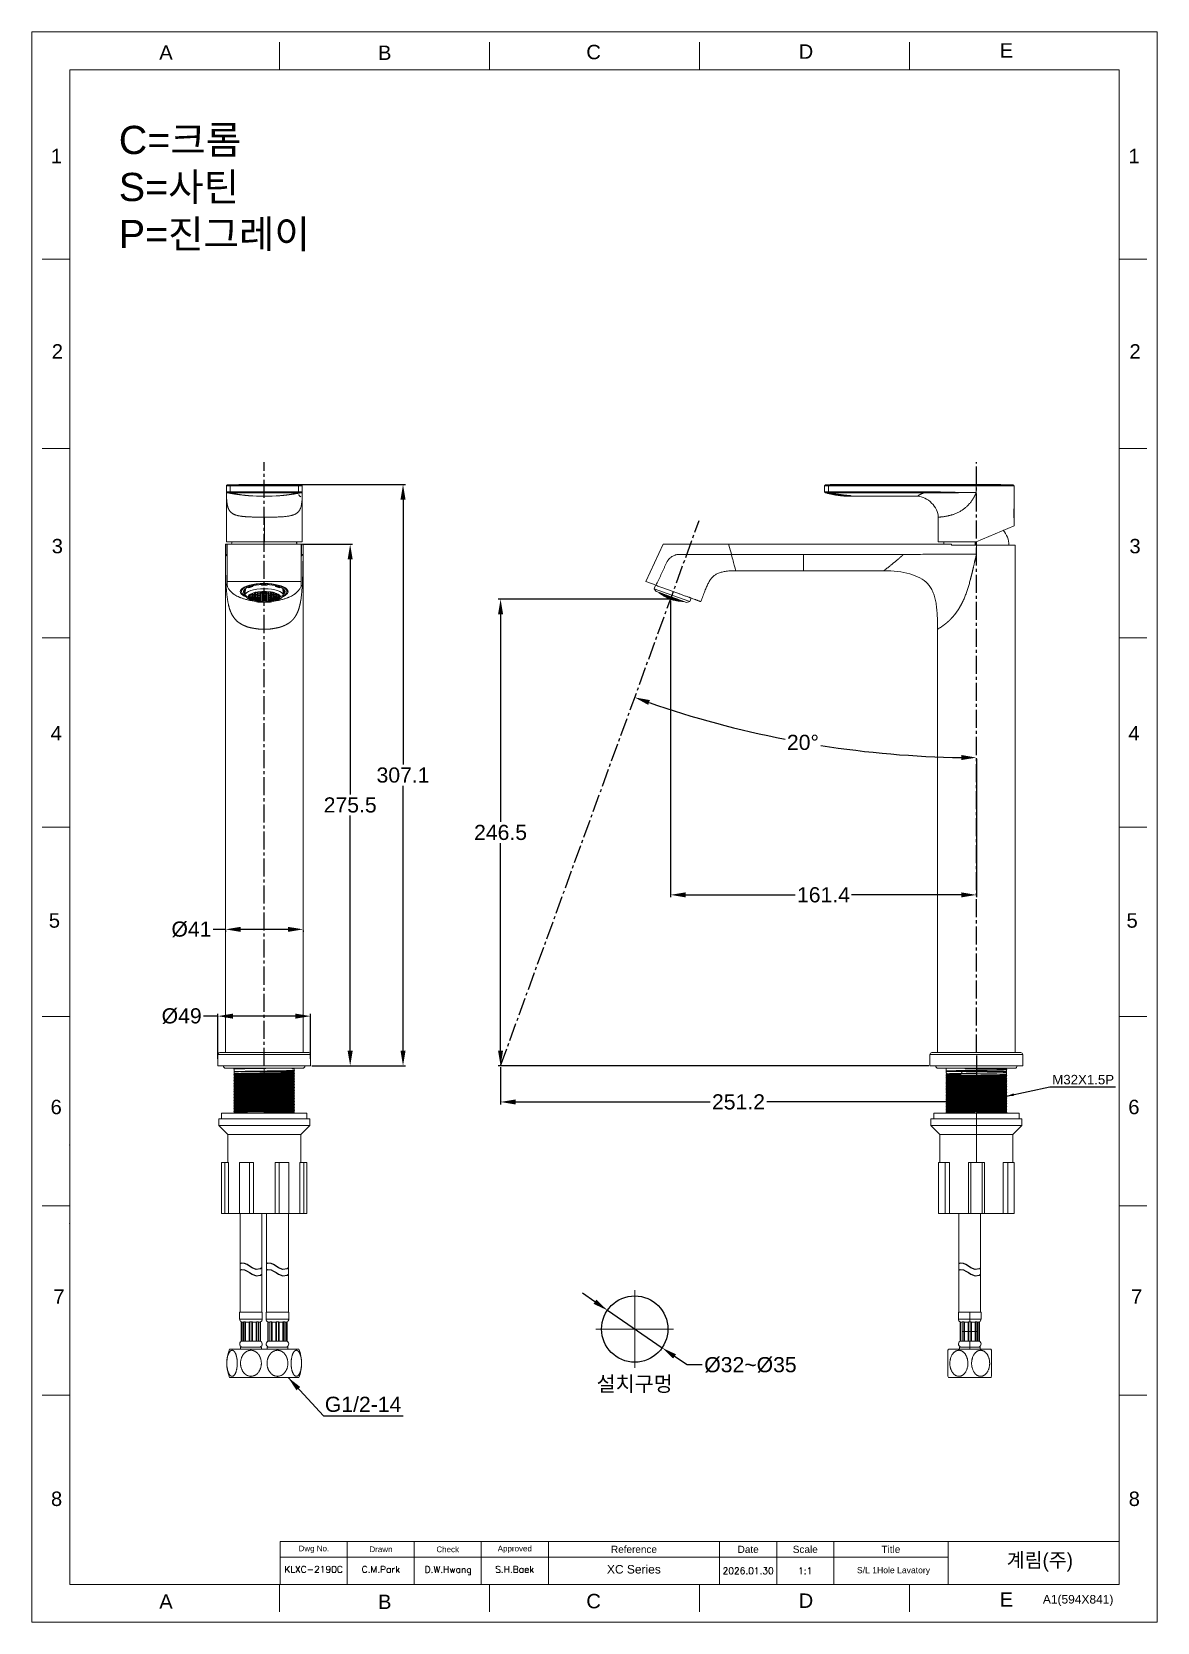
# Model space of a CAD drawing. Header units: millimetres. Extents: x 13295 to 13889, y -332 to 508.
import ezdxf

# ---------------------------------------------------------------- set-up
doc = ezdxf.new("R2010")
doc.units = ezdxf.units.MM
doc.linetypes.add('CENTER2', pattern=[28.575, 19.05, -3.175, 3.175, -3.175])
doc.linetypes.add('CENTERX2', pattern=[101.6, 63.5, -12.7, 12.7, -12.7])
for name, color, linetype, lineweight in [('CENTER', 1, 'CENTERX2', 15), ('DIM_', 5, 'Continuous', 9), ('FORM', 7, 'Continuous', 13)]:
    doc.layers.add(name, color=color, linetype=linetype, lineweight=lineweight)
doc.layers.add('TEXT', color=2, linetype='Continuous')
doc.styles.add('ARIAL', font='arial.ttf')
doc.styles.add('Arial Unicode MS', font='ARIALUNI.TTF')
doc.styles.add('ROMANS', font='romans')
doc.styles.get("Standard").update_dxf_attribs({"font": 'arial.ttf'})
doc.dimstyles.new('사본(2) STANDARD', dxfattribs={"dimscale": 0, "dimtxt": 4, "dimasz": 4, "dimexe": 1.25, "dimexo": 0.625, "dimgap": 1.5, "dimtad": 3, "dimtih": 1, "dimtoh": 1, "dimdec": 1, "dimzin": 9, "dimdsep": 46, "dimtxsty": 'Standard', "dimcen": 2.5, "dimclrd": 5, "dimclre": 5, "dimclrt": 5, "dimadec": 0, "dimazin": 0, "dimtfac": 1, "dimtdec": 1, "dimtmove": 0, "dimatfit": 3, "dimfxl": 1.25, "dimtfill": 1, "dimtolj": 1, "dimtzin": 0, "dimarcsym": 0})

msp = doc.modelspace()

# ---------------------------------------------------------------- texts
at = {"layer": 'DIM_', "insert": (13850.21, -45.72), "char_height": 5, "attachment_point": 5}
msp.add_mtext('M32X1.5P', dxfattribs=at)
at = {"layer": 'DIM_', "insert": (13449.92, -213.16), "char_height": 8, "attachment_point": 1}
msp.add_mtext_dynamic_manual_height_columns('G1/2-14', width=41.5111, gutter_width=12.5, heights=[0], dxfattribs=at)
at = {"layer": 'FORM', "char_height": 7.62, "attachment_point": 5}
for s, width, insert in [('A', 10, (13366.07, 496.85)), ('B', 10, (13481.52, 496.69)), ('C', 10, (13591.78, 497.01)), ('D', 10, (13703.86, 497.29)), ('E', 10, (13809.65, 497.93)), ('1', 50, (13308.25, 442.15)), ('1', 50, (13877.11, 442.15)), ('2', 50, (13308.73, 338.95)), ('2', 50, (13877.58, 338.95)), ('3', 50, (13308.71, 236.06)), ('3', 50, (13877.56, 236.06)), ('4', 50, (13308.14, 137.25)), ('4', 50, (13876.99, 137.25)), ('5', 50, (13307.19, 38.32)), ('5', 50, (13876.04, 38.32)), ('6', 50, (13308.11, -60.2)), ('6', 50, (13876.96, -60.2)), ('7', 50, (13309.6, -160.27)), ('7', 50, (13878.45, -160.27)), ('8', 50, (13308.32, -267.13)), ('8', 50, (13877.17, -267.13)), ('A', 10, (13366.07, -321.33)), ('B', 10, (13481.52, -321.5)), ('C', 10, (13591.78, -321.17)), ('D', 10, (13703.86, -320.89)), ('E', 10, (13809.65, -320.26))]:
    msp.add_mtext_dynamic_manual_height_columns(s, width=width, gutter_width=12.5, heights=[0], dxfattribs=dict(at, insert=insert))
at = {"layer": 'TEXT', "style": 'ARIAL'}
msp.add_text('A1(594X841)', height=4.5204, dxfattribs=at).set_placement((13828.93, -322.42))
at = {"layer": 'TEXT'}
for s, width, gutter_width, insert, char_height, attachment_point, style in [('C=크롬^JS=사틴^JP=진그레이', 167.0257, 88.84, (13341.15, 391.87), 14.908, 7, 'Arial Unicode MS'), ('XC Series', 35.4099, 18.84, (13613.04, -304.34), 4.52, 5, 'ARIAL'), ('KLXC-2190C', 35.4099, 18.84, (13443.96, -304.34), 3.5, 5, 'ROMANS'), ('C.M.Park', 35.4099, 18.84, (13479.49, -304.34), 3.5, 5, 'ROMANS'), ('D.W.Hwang', 35.4099, 18.84, (13515.04, -304.99), 3.5, 5, 'ROMANS'), ('S.H.Baek', 35.4099, 18.84, (13550.1, -304.34), 3.5, 5, 'ROMANS'), ('2026.01.30', 30.1361, 18.84, (13673.37, -305.1), 3.5, 5, 'ROMANS'), ('1:1', 30.1361, 18.84, (13703.51, -305.1), 3.5, 5, 'ROMANS')]:
    msp.add_mtext_dynamic_manual_height_columns(s, width=width, gutter_width=gutter_width, heights=[0], dxfattribs=dict(at, insert=insert, char_height=char_height, attachment_point=attachment_point, style=style))
at = {"layer": 'TEXT', "attachment_point": 5}
for s, width, gutter_width, insert, char_height in [('Dwg No.', 35.4099, 18.84, (13444.13, -293.76), 3.014), ('Drawn', 35.4099, 18.84, (13479.54, -293.76), 3.014), ('Check', 35.4099, 18.84, (13514.78, -293.8), 3.014), ('Approved', 35.4099, 18.84, (13550.19, -293.8), 3.014), ('Reference', 90.4082, 18.84, (13613.1, -293.8), 3.767), ('Date', 30.1361, 18.84, (13673.37, -293.8), 3.767), ('Scale', 30.1361, 18.84, (13703.51, -293.8), 3.767), ('Title', 60.2721, 18.84, (13748.71, -293.8), 3.767), ('S/L 1Hole Lavatory', 51.984, 16.25, (13750.08, -305.26), 3.249)]:
    msp.add_mtext_dynamic_manual_height_columns(s, width=width, gutter_width=gutter_width, heights=[0], dxfattribs=dict(at, insert=insert, char_height=char_height))
at = {"layer": 'TEXT', "linetype": 'CENTERX2', "insert": (13827.33, -300.59), "char_height": 7.534, "attachment_point": 5, "style": 'ROMANS'}
msp.add_mtext_dynamic_manual_height_columns('{\\fHYGothic-Medium|b0|i0|c129|p18;계림(주)}', width=90.4082, gutter_width=18.84, heights=[0], dxfattribs=at)

# ---------------------------------------------------------------- blocks, each defined once
blk = doc.blocks.new('*D0')
at = {"layer": 'Defpoints', "color": 0, "transparency": 16777216}
for p in [(13599.08, -167.53), (13627.94, -187.34)]:
    blk.add_point(p, dxfattribs=at)
at = {"layer": 'DIM_', "color": 5, "lineweight": -2, "transparency": 16777216}
for p, q in [((13592.49, -163.01), (13585.89, -158.48)), ((13599.08, -167.53), (13627.94, -187.34)), ((13641.13, -196.39), (13634.53, -191.87)), ((13649.13, -196.39), (13641.13, -196.39))]:
    blk.add_line(p, q, dxfattribs=at)
at = {"layer": 'DIM_', "color": 5, "transparency": 16777216}
for points in [[(13593.24, -161.91), (13591.73, -164.11), (13599.08, -167.53)], [(13635.29, -190.77), (13633.78, -192.97), (13627.94, -187.34)]]:
    blk.add_solid(points, dxfattribs=at)
at = {"layer": 'DIM_', "color": 5, "transparency": 16777216, "insert": (13674.57, -196.39), "char_height": 8, "attachment_point": 5, "bg_fill": 3, "box_fill_scale": 1.1, "bg_fill_color": 256, "bg_fill_true_color": 13158600, "bg_fill_transparency": 0}
blk.add_mtext('\\A1;%%C32~%%C35', dxfattribs=at)
blk = doc.blocks.new('*D1')
at = {"layer": 'Defpoints', "color": 0, "transparency": 16777216}
for p in [(13442.41, -12.15), (13393.41, -35.4), (13442.41, -35.4)]:
    blk.add_point(p, dxfattribs=at)
at = {"layer": 'DIM_', "color": 5, "lineweight": -2, "transparency": 16777216}
for p, q in [((13393.41, -12.15), (13385.41, -12.15)), ((13393.41, -34.78), (13393.41, -10.9)), ((13434.41, -12.15), (13401.41, -12.15)), ((13442.41, -34.78), (13442.41, -10.9))]:
    blk.add_line(p, q, dxfattribs=at)
at = {"layer": 'DIM_', "color": 5, "transparency": 16777216}
for points in [[(13401.41, -10.82), (13401.41, -13.48), (13393.41, -12.15)], [(13434.41, -10.82), (13434.41, -13.48), (13442.41, -12.15)]]:
    blk.add_solid(points, dxfattribs=at)
at = {"layer": 'DIM_', "color": 5, "transparency": 16777216, "insert": (13372.79, -12.15), "char_height": 8, "attachment_point": 5, "bg_fill": 3, "box_fill_scale": 1.1, "bg_fill_color": 256, "bg_fill_true_color": 13158600, "bg_fill_transparency": 0}
blk.add_mtext('\\A1; %%C49', dxfattribs=at)
blk = doc.blocks.new('*D2')
at = {"layer": 'Defpoints', "color": 0, "transparency": 16777216}
for p in [(13397.41, 33.68), (13438.41, 33.68), (13438.41, 33.68)]:
    blk.add_point(p, dxfattribs=at)
at = {"layer": 'DIM_', "color": 5, "lineweight": -2, "transparency": 16777216}
for p, q in [((13397.41, 33.68), (13389.41, 33.68)), ((13430.41, 33.68), (13405.41, 33.68)), ((13397.41, 33.06), (13397.41, 32.43)), ((13438.41, 33.06), (13438.41, 32.43))]:
    blk.add_line(p, q, dxfattribs=at)
at = {"layer": 'DIM_', "color": 5, "transparency": 16777216}
for points in [[(13405.41, 35.01), (13405.41, 32.35), (13397.41, 33.68)], [(13430.41, 35.01), (13430.41, 32.35), (13438.41, 33.68)]]:
    blk.add_solid(points, dxfattribs=at)
at = {"layer": 'DIM_', "color": 5, "transparency": 16777216, "insert": (13379.52, 33.68), "char_height": 8, "attachment_point": 5, "bg_fill": 3, "box_fill_scale": 1.1, "bg_fill_color": 256, "bg_fill_true_color": 13158600, "bg_fill_transparency": 0}
blk.add_mtext('\\A1;%%C41', dxfattribs=at)
blk = doc.blocks.new('*D3')
at = {"layer": 'Defpoints', "color": 0, "transparency": 16777216}
for p in [(13418.01, 268.7), (13491.19, 268.7), (13442.41, -38.4)]:
    blk.add_point(p, dxfattribs=at)
at = {"layer": 'DIM_', "color": 5, "lineweight": -2, "transparency": 16777216}
for p, q in [((13418.63, 268.7), (13492.44, 268.7)), ((13491.19, 260.7), (13491.19, 120.74)), ((13491.19, -30.4), (13491.19, 109.56)), ((13443.03, -38.4), (13492.44, -38.4))]:
    blk.add_line(p, q, dxfattribs=at)
at = {"layer": 'DIM_', "color": 5, "transparency": 16777216}
for points in [[(13489.85, 260.7), (13492.52, 260.7), (13491.19, 268.7)], [(13489.85, -30.4), (13492.52, -30.4), (13491.19, -38.4)]]:
    blk.add_solid(points, dxfattribs=at)
at = {"layer": 'DIM_', "color": 5, "transparency": 16777216, "insert": (13491.19, 115.15), "char_height": 8, "attachment_point": 5, "bg_fill": 3, "box_fill_scale": 1.1, "bg_fill_color": 256, "bg_fill_true_color": 13158600, "bg_fill_transparency": 0}
blk.add_mtext('\\A1;307.1', dxfattribs=at)
blk = doc.blocks.new('*D4')
at = {"layer": 'Defpoints', "color": 0, "transparency": 16777216}
for p in [(13437.67, 237.1), (13442.41, -38.4), (13463.29, -38.4)]:
    blk.add_point(p, dxfattribs=at)
at = {"layer": 'DIM_', "color": 5, "lineweight": -2, "transparency": 16777216}
for p, q in [((13438.3, 237.1), (13464.54, 237.1)), ((13463.29, 229.1), (13463.29, 104.93)), ((13463.29, -30.4), (13463.29, 93.76)), ((13443.03, -38.4), (13464.54, -38.4))]:
    blk.add_line(p, q, dxfattribs=at)
at = {"layer": 'DIM_', "color": 5, "transparency": 16777216}
for points in [[(13461.95, 229.1), (13464.62, 229.1), (13463.29, 237.1)], [(13461.95, -30.4), (13464.62, -30.4), (13463.29, -38.4)]]:
    blk.add_solid(points, dxfattribs=at)
at = {"layer": 'DIM_', "color": 5, "transparency": 16777216, "insert": (13463.29, 99.35), "char_height": 8, "attachment_point": 5, "bg_fill": 3, "box_fill_scale": 1.1, "bg_fill_color": 256, "bg_fill_true_color": 13158600, "bg_fill_transparency": 0}
blk.add_mtext('\\A1;275.5', dxfattribs=at)
blk = doc.blocks.new('*D5')
at = {"layer": 'Defpoints', "color": 0, "transparency": 16777216}
for p in [(13632.38, 208.08), (13542.67, -38.4), (13769.33, -38.4)]:
    blk.add_point(p, dxfattribs=at)
at = {"layer": 'DIM_', "color": 5, "lineweight": -2, "transparency": 16777216}
for p, q in [((13631.76, 208.08), (13541.42, 208.08)), ((13542.67, 200.08), (13542.67, 90.43)), ((13542.67, -30.4), (13542.67, 79.26)), ((13768.71, -38.4), (13541.42, -38.4))]:
    blk.add_line(p, q, dxfattribs=at)
at = {"layer": 'DIM_', "color": 5, "transparency": 16777216}
for points in [[(13541.34, 200.08), (13544, 200.08), (13542.67, 208.08)], [(13541.34, -30.4), (13544, -30.4), (13542.67, -38.4)]]:
    blk.add_solid(points, dxfattribs=at)
at = {"layer": 'DIM_', "color": 5, "transparency": 16777216, "insert": (13542.67, 84.84), "char_height": 8, "attachment_point": 5, "bg_fill": 3, "box_fill_scale": 1.1, "bg_fill_color": 256, "bg_fill_true_color": 13158600, "bg_fill_transparency": 0}
blk.add_mtext('\\A1;246.5', dxfattribs=at)
blk = doc.blocks.new('*D6')
at = {"layer": 'Defpoints', "color": 0, "transparency": 16777216}
for p in [(13793.83, 280.36), (13647.52, 249.67), (13672.24, 138.6), (13793.83, -31.4), (13542.67, -38.4)]:
    blk.add_point(p, dxfattribs=at)
at = {"layer": 'DIM_', "color": 5, "lineweight": -2, "transparency": 16777216}
for start, end in [(250.86932, 258.95938), (261.0373, 269.13068)]:
    blk.add_arc((13793.83, 651.66), 527.28, start, end, dxfattribs=at)
at = {"layer": 'DIM_', "color": 5, "transparency": 16777216}
for points in [[(13620.59, 152.25), (13621.48, 154.76), (13613.49, 156.19)], [(13785.84, 125.78), (13785.82, 123.11), (13793.83, 124.39)]]:
    blk.add_solid(points, dxfattribs=at)
at = {"layer": 'DIM_', "color": 5, "transparency": 16777216, "insert": (13702.27, 132.4), "char_height": 8, "attachment_point": 5, "bg_fill": 3, "box_fill_scale": 1.1, "bg_fill_color": 256, "bg_fill_true_color": 13158600, "bg_fill_transparency": 0}
blk.add_mtext('\\A1;20°', dxfattribs=at)
blk = doc.blocks.new('*D7')
at = {"layer": 'Defpoints', "color": 0, "transparency": 16777216}
for p in [(13632.38, 208.08), (13793.83, 124.39), (13793.83, 51.89)]:
    blk.add_point(p, dxfattribs=at)
at = {"layer": 'DIM_', "color": 5, "lineweight": -2, "transparency": 16777216}
for p, q in [((13632.38, 207.46), (13632.38, 50.64)), ((13793.83, 123.76), (13793.83, 50.64)), ((13640.38, 51.89), (13698.5, 51.89)), ((13785.83, 51.89), (13727.71, 51.89))]:
    blk.add_line(p, q, dxfattribs=at)
at = {"layer": 'DIM_', "color": 5, "transparency": 16777216}
for points in [[(13640.38, 53.23), (13640.38, 50.56), (13632.38, 51.89)], [(13785.83, 53.23), (13785.83, 50.56), (13793.83, 51.89)]]:
    blk.add_solid(points, dxfattribs=at)
at = {"layer": 'DIM_', "color": 5, "transparency": 16777216, "insert": (13713.11, 51.89), "char_height": 8, "attachment_point": 5, "bg_fill": 3, "box_fill_scale": 1.1, "bg_fill_color": 256, "bg_fill_true_color": 13158600, "bg_fill_transparency": 0}
blk.add_mtext('\\A1;161.4', dxfattribs=at)
blk = doc.blocks.new('*D8')
at = {"layer": 'Defpoints', "color": 0, "transparency": 16777216}
for p in [(13793.83, -32.4), (13542.67, -38.4), (13793.83, -57.49)]:
    blk.add_point(p, dxfattribs=at)
at = {"layer": 'DIM_', "color": 5, "lineweight": -2, "transparency": 16777216}
for p, q in [((13793.83, -33.03), (13793.83, -58.74)), ((13542.67, -39.03), (13542.67, -58.74)), ((13550.67, -57.49), (13653.23, -57.49)), ((13785.83, -57.49), (13683.28, -57.49))]:
    blk.add_line(p, q, dxfattribs=at)
at = {"layer": 'DIM_', "color": 5, "transparency": 16777216}
for points in [[(13550.67, -56.16), (13550.67, -58.83), (13542.67, -57.49)], [(13785.83, -56.16), (13785.83, -58.83), (13793.83, -57.49)]]:
    blk.add_solid(points, dxfattribs=at)
at = {"layer": 'DIM_', "color": 5, "transparency": 16777216, "insert": (13668.25, -57.49), "char_height": 8, "attachment_point": 5, "bg_fill": 3, "box_fill_scale": 1.1, "bg_fill_color": 256, "bg_fill_true_color": 13158600, "bg_fill_transparency": 0}
blk.add_mtext('\\A1;251.2', dxfattribs=at)

# ---------------------------------------------------------------- linework, layer by layer
at = {"color": 1, "linetype": 'CENTER2', "ltscale": 0.5}
for p, q in [((13793.83, -31.4), (13793.83, 280.36)), ((13542.67, -38.4), (13647.52, 249.67))]:
    msp.add_line(p, q, dxfattribs=at)
at = {"linetype": 'Continuous', "lineweight": 18}
for p, q in [((13398.01, 264.81), (13398.01, 267.91)), ((13398.01, 264.4), (13398.01, 238.4)), ((13398.41, 264.32), (13398.42, 264.32)), ((13418.01, 267.94), (13418.01, 268.44)), ((13437.59, 264.32), (13437.6, 264.32)), ((13438.01, 267.91), (13438.01, 264.81)), ((13438.01, 238.4), (13438.01, 264.4)), ((13713.74, 267.91), (13713.74, 264.82)), ((13793.74, 268.7), (13720.74, 268.7)), ((13727.74, 262.4), (13762.74, 262.4)), ((13766.43, 264.81), (13766.43, 264.32)), ((13813.74, 256.15), (13813.74, 267.91)), ((13813.75, 256.15), (13813.74, 256.15)), ((13813.75, 253.4), (13813.75, 256.15)), ((13813.75, 253.4), (13813.75, 250.65)), ((13773.74, 238.4), (13773.74, 251.4)), ((13813.74, 246.89), (13793.74, 238.4)), ((13813.74, 250.65), (13813.75, 250.65)), ((13813.74, 250.65), (13813.74, 246.89)), ((13397.41, 231.89), (13397.41, 236.6)), ((13397.42, 237.1), (13397.42, 236.6)), ((13398.01, 238.4), (13418.01, 238.4)), ((13398.15, 237.1), (13398.34, 237.1)), ((13398.34, 237.1), (13437.48, 237.1)), ((13398.39, 217.37), (13398.34, 237.1)), ((13438.01, 238.4), (13418.01, 238.4)), ((13437.43, 217.37), (13437.48, 237.1)), ((13437.67, 237.1), (13437.48, 237.1)), ((13438.39, 236.6), (13438.39, 237.1)), ((13438.41, 231.89), (13438.41, 236.6)), ((13619.31, 217.37), (13628.52, 237.1)), ((13663.07, 237.1), (13628.52, 237.1)), ((13793.74, 238.4), (13773.74, 238.4)), ((13780.61, 236.6), (13780.61, 237.1)), ((13780.61, 236.6), (13793.11, 236.6)), ((13793.11, 236.6), (13793.83, 236.6)), ((13793.83, 236.6), (13814.33, 236.6)), ((13814.33, -31.4), (13814.33, 236.6)), ((13397.41, 231.89), (13397.41, -31.4)), ((13438.41, -31.4), (13438.41, 231.89)), ((13702.53, 223.09), (13744.9, 223.09)), ((13398.39, 217.37), (13398.36, 215.4)), ((13437.43, 217.37), (13398.39, 217.37)), ((13405.91, 213.02), (13405.91, 212.08)), ((13406.93, 211.84), (13406.93, 212.32)), ((13407.88, 212.32), (13406.93, 212.32)), ((13406.93, 211.84), (13407.88, 211.84)), ((13407.01, 212.59), (13408.02, 212.59)), ((13407.91, 211.57), (13407.01, 211.57)), ((13407.86, 212.32), (13407.86, 212.08)), ((13407.91, 212.08), (13407.91, 210.2)), ((13408.02, 212.59), (13408.02, 213.73)), ((13409.86, 214.11), (13409.14, 214.35)), ((13409.65, 214.57), (13410.33, 214.34)), ((13409.9, 210.23), (13409.9, 209.85)), ((13410.33, 214.34), (13410.33, 214.81)), ((13410.46, 210.65), (13410.46, 209.98)), ((13411.32, 214.67), (13410.64, 214.9)), ((13411.26, 215.08), (13411.98, 214.83)), ((13411.3, 211.09), (13411.3, 210.45)), ((13411.31, 210.37), (13411.31, 209.69)), ((13411.85, 210.62), (13411.85, 209.89)), ((13411.87, 211.31), (13411.87, 210.7)), ((13411.98, 214.83), (13411.98, 215.25)), ((13412.7, 210.4), (13412.7, 209.67)), ((13412.71, 211.56), (13412.71, 211.41)), ((13412.72, 211.32), (13412.72, 210.47)), ((13413.27, 211.7), (13413.27, 210.8)), ((13413.27, 210.71), (13413.27, 209.93)), ((13414.12, 211.86), (13414.12, 211.62)), ((13414.12, 211.53), (13414.12, 210.63)), ((13414.12, 210.54), (13414.12, 209.76)), ((13414.67, 211.95), (13414.67, 211.01)), ((13414.67, 210.92), (13414.67, 210.09)), ((13414.67, 210.01), (13414.67, 209.29)), ((13415.52, 212.05), (13415.52, 211.96)), ((13415.52, 211.86), (13415.52, 210.9)), ((13415.52, 210.81), (13415.52, 209.98)), ((13415.96, 211.37), (13415.96, 211.32)), ((13416.66, 211.32), (13415.96, 211.32)), ((13415.96, 211.32), (13415.96, 206.83)), ((13416.07, 212.1), (13416.07, 211.36)), ((13416.41, 215.46), (13416.41, 215.81)), ((13416.66, 211.32), (13416.66, 211.98)), ((13416.66, 211.98), (13416.92, 211.98)), ((13416.92, 211.95), (13416.66, 211.95)), ((13417.06, 211.95), (13416.66, 211.95)), ((13416.92, 211.77), (13416.66, 211.77)), ((13416.92, 211.74), (13416.66, 211.74)), ((13416.92, 211.47), (13416.66, 211.47)), ((13416.93, 211.43), (13416.66, 211.43)), ((13416.66, 206.83), (13416.66, 211.32)), ((13416.93, 211.07), (13416.66, 211.07)), ((13416.92, 211.02), (13416.66, 211.02)), ((13416.92, 210.57), (13416.66, 210.57)), ((13416.92, 210.51), (13416.66, 210.51)), ((13417.23, 212.16), (13416.92, 211.98)), ((13416.92, 212.15), (13416.92, 211.98)), ((13416.92, 211.95), (13416.92, 211.77)), ((13416.92, 211.74), (13416.92, 211.47)), ((13416.92, 211.02), (13416.92, 210.57)), ((13416.92, 210.51), (13416.92, 209.96)), ((13416.93, 211.43), (13416.93, 211.07)), ((13417.06, 211.95), (13417.41, 212.16)), ((13417.21, 215.83), (13417.21, 215.51)), ((13417.48, 212.16), (13417.48, 211.88)), ((13418.33, 211.88), (13417.48, 211.88)), ((13418.33, 211.86), (13417.48, 211.86)), ((13417.48, 211.6), (13417.48, 211.28)), ((13418.33, 211.6), (13417.48, 211.6)), ((13418.33, 211.28), (13417.48, 211.28)), ((13417.48, 211.24), (13417.48, 210.83)), ((13418.33, 211.24), (13417.48, 211.24)), ((13418.33, 210.83), (13417.48, 210.83)), ((13417.48, 210.22), (13417.48, 209.62)), ((13418.33, 210.22), (13417.48, 210.22)), ((13418.33, 212.16), (13418.33, 211.88)), ((13418.33, 211.6), (13418.33, 211.28)), ((13418.33, 211.24), (13418.33, 210.83)), ((13418.33, 210.22), (13418.33, 209.62)), ((13418.76, 211.95), (13418.41, 212.16)), ((13418.9, 211.98), (13418.59, 212.16)), ((13418.61, 215.51), (13418.61, 215.83)), ((13419.16, 211.95), (13418.76, 211.95)), ((13419.16, 211.95), (13418.89, 211.95)), ((13419.16, 211.77), (13418.89, 211.77)), ((13418.89, 211.74), (13418.89, 211.47)), ((13419.16, 211.74), (13418.89, 211.74)), ((13419.16, 211.47), (13418.89, 211.47)), ((13418.89, 211.43), (13418.89, 211.07)), ((13419.16, 211.43), (13418.89, 211.43)), ((13419.16, 211.07), (13418.89, 211.07)), ((13418.9, 212.15), (13418.9, 211.98)), ((13419.16, 211.98), (13418.9, 211.98)), ((13418.9, 211.02), (13418.9, 210.57)), ((13419.16, 211.02), (13418.9, 211.02)), ((13419.16, 210.57), (13418.9, 210.57)), ((13418.9, 210.51), (13418.9, 209.96)), ((13419.16, 210.51), (13418.9, 210.51)), ((13419.16, 211.98), (13419.16, 211.32)), ((13419.16, 211.32), (13419.86, 211.32)), ((13419.16, 211.32), (13419.16, 206.83)), ((13419.41, 215.81), (13419.41, 215.46)), ((13419.75, 212.1), (13419.75, 211.36)), ((13419.86, 211.32), (13419.86, 211.37)), ((13419.86, 206.83), (13419.86, 211.32)), ((13420.29, 210.81), (13420.29, 209.98)), ((13420.3, 212.05), (13420.3, 211.96)), ((13420.3, 211.86), (13420.3, 210.91)), ((13421.14, 210.93), (13421.14, 210.09)), ((13421.14, 210.01), (13421.14, 209.29)), ((13421.15, 211.95), (13421.15, 211.02)), ((13421.7, 211.86), (13421.7, 211.62)), ((13421.7, 211.52), (13421.7, 210.63)), ((13421.7, 210.54), (13421.7, 209.76)), ((13422.55, 211.7), (13422.55, 210.79)), ((13422.55, 210.71), (13422.55, 209.93)), ((13423.1, 211.56), (13423.1, 211.41)), ((13423.1, 211.32), (13423.1, 210.47)), ((13423.12, 210.4), (13423.12, 209.67)), ((13423.84, 214.83), (13423.84, 215.25)), ((13423.84, 214.83), (13424.55, 215.08)), ((13423.95, 211.31), (13423.95, 210.7)), ((13423.97, 210.62), (13423.97, 209.89)), ((13425.18, 214.9), (13424.5, 214.67)), ((13424.51, 210.36), (13424.51, 209.69)), ((13424.52, 211.09), (13424.52, 210.45)), ((13425.36, 210.65), (13425.36, 209.97)), ((13425.49, 214.34), (13425.49, 214.81)), ((13425.49, 214.34), (13426.17, 214.57)), ((13425.92, 210.23), (13425.92, 209.86)), ((13426.68, 214.35), (13425.96, 214.11)), ((13427.8, 212.59), (13427.8, 213.73)), ((13427.8, 212.59), (13428.81, 212.59)), ((13427.91, 212.08), (13427.91, 210.2)), ((13428.81, 211.57), (13427.91, 211.57)), ((13428.89, 212.32), (13427.93, 212.32)), ((13427.93, 211.84), (13428.89, 211.84)), ((13427.96, 212.08), (13427.96, 212.32)), ((13428.89, 211.84), (13428.89, 212.32)), ((13429.91, 213.02), (13429.91, 212.08)), ((13437.43, 217.37), (13437.46, 215.4)), ((13619.31, 217.37), (13624.73, 215.4)), ((13624.44, 215.5), (13623.76, 213.62)), ((13623.76, 213.62), (13624.82, 212.17)), ((13633.15, 210.2), (13623.76, 213.62)), ((13624.91, 212.14), (13624.82, 212.17)), ((13624.91, 212.14), (13632.81, 209.26)), ((13626.57, 211.32), (13626.59, 211.37)), ((13626.57, 211.32), (13626.59, 211.36)), ((13626.71, 211.48), (13626.65, 211.33)), ((13627.32, 211.02), (13627.28, 210.91)), ((13627.47, 211.2), (13627.39, 210.99)), ((13627.41, 210.81), (13627.45, 210.93)), ((13628.1, 210.56), (13628.02, 210.34)), ((13628.1, 210.79), (13628.04, 210.63)), ((13628.17, 210.54), (13628.23, 210.71)), ((13628.23, 210.93), (13628.18, 210.78)), ((13628.71, 210.09), (13628.67, 209.98)), ((13628.9, 210.4), (13628.78, 210.07)), ((13628.8, 209.9), (13628.84, 210.01)), ((13628.93, 210.7), (13628.85, 210.47)), ((13628.98, 210.4), (13629.06, 210.62)), ((13629.76, 210.37), (13629.59, 209.92)), ((13630.53, 210.09), (13630.46, 209.89)), ((13633.15, 210.2), (13642.55, 206.78)), ((13409.44, 209.51), (13409.44, 209.48)), ((13409.53, 208.33), (13410.79, 207.67)), ((13409.71, 209.32), (13409.71, 208.96)), ((13409.9, 209.8), (13409.9, 209.3)), ((13409.96, 209.2), (13409.96, 208.86)), ((13410.17, 208.63), (13410.17, 208.53)), ((13410.45, 209.3), (13410.45, 208.86)), ((13410.46, 209.91), (13410.46, 209.35)), ((13410.46, 208.82), (13410.46, 208.49)), ((13410.9, 208.3), (13410.9, 208.09)), ((13411.3, 209.02), (13411.3, 208.57)), ((13411.3, 208.17), (13411.3, 207.96)), ((13411.31, 209.63), (13411.31, 209.07)), ((13411.31, 208.53), (13411.31, 208.2)), ((13411.67, 207.77), (13411.67, 207.76)), ((13411.85, 208.17), (13411.85, 207.89)), ((13411.86, 209.82), (13411.86, 209.2)), ((13411.86, 209.14), (13411.86, 208.64)), ((13411.86, 208.6), (13411.86, 208.21)), ((13411.87, 207.87), (13411.87, 207.71)), ((13412.7, 207.95), (13412.7, 207.67)), ((13412.71, 209.59), (13412.71, 208.98)), ((13412.71, 208.92), (13412.71, 208.42)), ((13412.71, 208.38), (13412.71, 207.98)), ((13412.72, 207.64), (13412.72, 207.48)), ((13412.92, 207.4), (13412.92, 207.38)), ((13413.26, 209.86), (13413.26, 209.19)), ((13413.26, 209.12), (13413.26, 208.56)), ((13413.26, 208.51), (13413.26, 208.06)), ((13413.26, 208.02), (13413.26, 207.68)), ((13413.27, 207.65), (13413.27, 207.43)), ((13413.27, 207.41), (13413.27, 207.3)), ((13414.11, 209.69), (13414.11, 209.02)), ((13414.11, 208.95), (13414.11, 208.4)), ((13414.11, 208.35), (13414.11, 207.9)), ((13414.11, 207.86), (13414.11, 207.52)), ((13414.12, 207.49), (13414.12, 207.26)), ((13414.12, 207.24), (13414.12, 207.13)), ((13414.66, 209.22), (13414.66, 208.61)), ((13414.66, 208), (13414.66, 207.6)), ((13414.67, 208.55), (13414.67, 208.04)), ((13414.67, 207.08), (13414.67, 207.03)), ((13414.68, 207.57), (13414.68, 207.28)), ((13415.51, 209.11), (13415.51, 208.5)), ((13415.51, 207.89), (13415.51, 207.49)), ((13415.52, 209.9), (13415.52, 209.18)), ((13415.52, 208.44), (13415.52, 207.94)), ((13415.52, 206.97), (13415.52, 206.91)), ((13415.53, 207.46), (13415.53, 207.17)), ((13416.66, 206.83), (13415.96, 206.83)), ((13416.92, 209.96), (13416.66, 209.96)), ((13416.93, 209.9), (13416.66, 209.9)), ((13416.93, 209.26), (13416.66, 209.26)), ((13416.93, 209.19), (13416.66, 209.19)), ((13416.93, 208.46), (13416.66, 208.46)), ((13416.93, 208.38), (13416.66, 208.38)), ((13416.93, 207.55), (13416.66, 207.55)), ((13417.06, 207.51), (13416.66, 207.51)), ((13416.66, 207.49), (13416.92, 207.49)), ((13416.66, 206.98), (13416.92, 206.98)), ((13416.66, 206.93), (13416.92, 206.93)), ((13416.92, 207.49), (13416.92, 206.98)), ((13416.92, 207.49), (13417.35, 207.23)), ((13417.35, 207.23), (13416.92, 206.98)), ((13416.92, 206.93), (13417.08, 206.84)), ((13416.93, 209.9), (13416.93, 209.26)), ((13416.93, 208.38), (13416.93, 207.55)), ((13417.06, 207.51), (13417.48, 207.25)), ((13417.06, 206.95), (13417.48, 207.2)), ((13417.26, 206.83), (13417.06, 206.95)), ((13417.26, 207.07), (13417.26, 206.83)), ((13418.33, 209.62), (13417.48, 209.62)), ((13417.48, 209.56), (13417.48, 208.87)), ((13418.33, 209.56), (13417.48, 209.56)), ((13418.33, 208.87), (13417.48, 208.87)), ((13417.48, 208.8), (13417.48, 208.02)), ((13418.33, 208.8), (13417.48, 208.8)), ((13418.33, 208.02), (13417.48, 208.02)), ((13417.48, 207.93), (13417.48, 207.25)), ((13418.33, 207.93), (13417.48, 207.93)), ((13418.33, 207.25), (13417.48, 207.25)), ((13417.48, 207.2), (13418.33, 207.2)), ((13418.33, 209.56), (13418.33, 208.87)), ((13418.33, 208.8), (13418.33, 208.02)), ((13418.33, 207.93), (13418.33, 207.25)), ((13418.76, 207.51), (13418.33, 207.25)), ((13418.33, 207.2), (13418.76, 206.95)), ((13418.47, 207.23), (13418.89, 207.49)), ((13418.89, 206.98), (13418.47, 207.23)), ((13418.56, 207.07), (13418.56, 206.83)), ((13418.76, 206.95), (13418.56, 206.83)), ((13418.75, 206.84), (13418.9, 206.93)), ((13419.16, 207.51), (13418.76, 207.51)), ((13418.89, 209.9), (13418.89, 209.26)), ((13419.16, 209.9), (13418.89, 209.9)), ((13419.16, 209.26), (13418.89, 209.26)), ((13418.89, 207.49), (13418.89, 206.98)), ((13419.16, 207.49), (13418.89, 207.49)), ((13419.16, 206.98), (13418.89, 206.98)), ((13419.16, 209.96), (13418.9, 209.96)), ((13418.9, 209.19), (13418.9, 208.46)), ((13419.16, 209.19), (13418.9, 209.19)), ((13419.16, 208.46), (13418.9, 208.46)), ((13418.9, 208.38), (13418.9, 207.56)), ((13419.16, 208.38), (13418.9, 208.38)), ((13419.16, 207.56), (13418.9, 207.56)), ((13419.16, 206.93), (13418.9, 206.93)), ((13419.16, 206.83), (13419.86, 206.83)), ((13420.29, 209.9), (13420.29, 209.18)), ((13420.3, 208.44), (13420.3, 207.94)), ((13420.3, 207.46), (13420.3, 207.17)), ((13420.3, 207.15), (13420.3, 206.98)), ((13420.3, 206.97), (13420.3, 206.91)), ((13420.31, 209.11), (13420.31, 208.5)), ((13420.31, 207.89), (13420.31, 207.49)), ((13421.15, 208.55), (13421.15, 208.04)), ((13421.15, 207.57), (13421.15, 207.28)), ((13421.15, 207.26), (13421.15, 207.09)), ((13421.15, 207.08), (13421.15, 207.03)), ((13421.16, 209.22), (13421.16, 208.61)), ((13421.16, 208), (13421.16, 207.6)), ((13421.7, 208.35), (13421.7, 207.9)), ((13421.7, 207.49), (13421.7, 207.26)), ((13421.71, 209.69), (13421.71, 209.02)), ((13421.71, 208.96), (13421.71, 208.4)), ((13421.71, 207.86), (13421.71, 207.52)), ((13422.55, 208.51), (13422.55, 208.06)), ((13422.55, 207.65), (13422.55, 207.43)), ((13422.56, 209.86), (13422.56, 209.19)), ((13422.56, 209.12), (13422.56, 208.56)), ((13422.56, 208.02), (13422.56, 207.68)), ((13422.9, 207.4), (13422.9, 207.38)), ((13423.1, 207.64), (13423.1, 207.48)), ((13423.11, 209.6), (13423.11, 208.98)), ((13423.11, 208.93), (13423.11, 208.42)), ((13423.11, 208.38), (13423.11, 207.98)), ((13423.12, 207.95), (13423.12, 207.67)), ((13423.95, 207.87), (13423.95, 207.71)), ((13423.96, 209.82), (13423.96, 209.2)), ((13423.96, 209.15), (13423.96, 208.64)), ((13423.96, 208.6), (13423.96, 208.21)), ((13423.97, 208.17), (13423.97, 207.89)), ((13424.07, 207.74), (13424.07, 207.73)), ((13424.51, 209.02), (13424.51, 208.57)), ((13424.51, 208.53), (13424.51, 208.2)), ((13424.52, 209.63), (13424.52, 209.07)), ((13424.52, 208.17), (13424.52, 207.96)), ((13424.93, 208.3), (13424.93, 208.09)), ((13425.03, 207.67), (13426.29, 208.33)), ((13425.36, 209.3), (13425.36, 208.86)), ((13425.36, 208.82), (13425.36, 208.49)), ((13425.37, 209.92), (13425.37, 209.36)), ((13425.65, 208.63), (13425.65, 208.53)), ((13425.92, 209.8), (13425.92, 209.3)), ((13425.92, 209.25), (13425.92, 208.86)), ((13426.07, 209.31), (13426.07, 208.92)), ((13426.38, 209.51), (13426.38, 209.48)), ((13629.51, 209.7), (13629.43, 209.48)), ((13629.51, 209.93), (13629.45, 209.76)), ((13629.59, 209.69), (13629.65, 209.86)), ((13630.14, 209.29), (13630.11, 209.18)), ((13630.34, 209.6), (13630.22, 209.27)), ((13630.24, 209.11), (13630.28, 209.22)), ((13630.36, 209.89), (13630.28, 209.67)), ((13630.42, 209.6), (13630.51, 209.82)), ((13630.97, 208.97), (13630.89, 208.75)), ((13630.97, 209.19), (13630.91, 209.02)), ((13631.05, 208.96), (13631.11, 209.12)), ((13631.22, 209.62), (13631.06, 209.18)), ((13631.22, 209.84), (13631.17, 209.69)), ((13631.3, 209.63), (13631.36, 209.79)), ((13631.62, 208.61), (13631.58, 208.5)), ((13631.83, 208.92), (13631.71, 208.6)), ((13631.73, 208.44), (13631.77, 208.55)), ((13631.85, 209.2), (13631.77, 208.98)), ((13631.9, 208.93), (13631.98, 209.15)), ((13632.05, 209.54), (13631.93, 209.21)), ((13632.48, 208.35), (13632.4, 208.14)), ((13632.48, 208.56), (13632.42, 208.4)), ((13632.71, 209.01), (13632.55, 208.57)), ((13632.55, 208.35), (13632.61, 208.51)), ((13632.74, 209.29), (13632.66, 209.07)), ((13632.8, 209.02), (13632.88, 209.24)), ((13632.81, 209.26), (13640.8, 206.35)), ((13633.15, 208.04), (13633.11, 207.94)), ((13633.35, 208.37), (13633.23, 208.04)), ((13633.26, 207.89), (13633.3, 208)), ((13633.37, 208.64), (13633.28, 208.42)), ((13633.43, 208.38), (13633.51, 208.6)), ((13633.57, 208.98), (13633.45, 208.66)), ((13634.03, 207.85), (13633.95, 207.64)), ((13634.02, 208.06), (13633.96, 207.9)), ((13634.26, 208.51), (13634.1, 208.07)), ((13634.11, 207.86), (13634.17, 208.02)), ((13634.26, 208.73), (13634.2, 208.57)), ((13634.35, 208.53), (13634.4, 208.68)), ((13634.73, 207.6), (13634.69, 207.49)), ((13634.93, 207.93), (13634.81, 207.6)), ((13634.83, 207.46), (13634.87, 207.57)), ((13634.93, 208.21), (13634.85, 207.98)), ((13635.01, 207.95), (13635.09, 208.17)), ((13635.09, 208.43), (13635.02, 208.23)), ((13635.62, 207.48), (13635.54, 207.26)), ((13635.62, 207.68), (13635.56, 207.52)), ((13635.87, 208.15), (13635.7, 207.7)), ((13635.71, 207.49), (13635.77, 207.65)), ((13636.34, 207.28), (13636.3, 207.17)), ((13636.54, 207.62), (13636.42, 207.29)), ((13636.44, 207.15), (13636.48, 207.26)), ((13636.56, 207.89), (13636.48, 207.67)), ((13636.63, 207.64), (13636.71, 207.87)), ((13637.25, 207.23), (13637.17, 207.01)), ((13637.25, 207.43), (13637.19, 207.26)), ((13637.39, 207.59), (13637.34, 207.45)), ((13637.34, 207.24), (13637.4, 207.41)), ((13637.99, 207.09), (13637.95, 206.98)), ((13638.15, 207.32), (13638.08, 207.1)), ((13638.1, 206.97), (13638.14, 207.08)), ((13638.91, 207.04), (13638.85, 206.88)), ((13638.93, 206.88), (13638.91, 206.83)), ((13640.8, 206.35), (13642.55, 206.78)), ((13642.55, 206.78), (13643.23, 208.66)), ((13773.33, 192.21), (13773.33, -31.4)), ((13393.41, -32.4), (13393.41, -38.4)), ((13417.91, -31.4), (13394.41, -31.4)), ((13417.91, -31.4), (13441.41, -31.4)), ((13442.41, -38.4), (13442.41, -32.4)), ((13769.33, -32.4), (13769.33, -38.4)), ((13817.33, -31.4), (13770.33, -31.4)), ((13818.33, -32.4), (13818.33, -38.4)), ((13417.91, -38.4), (13393.41, -38.4)), ((13397.66, -39.65), (13438.16, -39.65)), ((13401.91, -40.12), (13401.91, -40.02)), ((13401.91, -41.4), (13433.91, -41.4)), ((13401.91, -41.62), (13401.91, -41.52)), ((13401.91, -41.62), (13401.91, -41.62)), ((13402.01, -39.65), (13402.01, -40.02)), ((13402.01, -40.11), (13402.01, -41.4)), ((13402.01, -41.55), (13402.01, -42.52)), ((13417.91, -38.4), (13442.41, -38.4)), ((13431.68, -41.9), (13433.81, -41.9)), ((13432.63, -39.96), (13433.81, -39.96)), ((13433.28, -42.2), (13433.81, -41.9)), ((13433.81, -39.96), (13433.62, -39.85)), ((13433.81, -40.78), (13433.81, -39.96)), ((13433.81, -41.9), (13433.81, -40.93)), ((13433.9, -40.76), (13433.91, -40.77)), ((13433.91, -40.87), (13433.91, -40.77)), ((13769.33, -38.4), (13818.33, -38.4)), ((13773.58, -39.65), (13793.83, -39.65)), ((13777.83, -39.65), (13777.83, -39.74)), ((13777.84, -41.14), (13777.83, -41.14)), ((13777.83, -41.15), (13777.83, -41.24)), ((13793.83, -41.4), (13777.83, -41.4)), ((13777.93, -39.73), (13777.93, -41.08)), ((13777.93, -41.26), (13777.93, -42.15)), ((13809.73, -39.96), (13787.82, -39.96)), ((13793.83, -39.65), (13814.08, -39.65)), ((13793.83, -41.4), (13809.83, -41.4)), ((13809.73, -39.96), (13809.73, -40.49)), ((13809.73, -40.51), (13809.73, -41.88)), ((13809.83, -40.49), (13809.83, -40.4)), ((13809.83, -41.99), (13809.83, -41.9)), ((13401.91, -43.12), (13401.91, -43.02)), ((13401.91, -44.62), (13401.91, -44.52)), ((13401.91, -44.63), (13401.91, -44.62)), ((13401.91, -46.12), (13401.91, -46.02)), ((13401.91, -47.62), (13401.91, -47.52)), ((13401.91, -49.12), (13401.91, -49.02)), ((13401.91, -49.12), (13401.91, -49.12)), ((13402.01, -43.53), (13402.01, -44.02)), ((13402.01, -45.03), (13402.01, -45.52)), ((13402.01, -46.53), (13402.01, -47.02)), ((13402.01, -48.03), (13402.01, -48.52)), ((13402.01, -49.53), (13402.01, -50.02)), ((13433.81, -43.27), (13433.81, -42.66)), ((13433.81, -44.77), (13433.81, -44.28)), ((13433.81, -46.27), (13433.81, -45.78)), ((13433.81, -47.77), (13433.81, -47.28)), ((13433.81, -49.27), (13433.81, -48.78)), ((13433.81, -50.77), (13433.81, -50.28)), ((13433.9, -42.26), (13433.91, -42.27)), ((13433.91, -42.37), (13433.91, -42.27)), ((13433.91, -43.87), (13433.91, -43.77)), ((13433.91, -43.77), (13433.91, -43.77)), ((13433.91, -45.37), (13433.91, -45.27)), ((13433.91, -46.87), (13433.91, -46.77)), ((13433.91, -46.77), (13433.91, -46.77)), ((13433.91, -48.37), (13433.91, -48.27)), ((13433.91, -49.87), (13433.91, -49.77)), ((13433.91, -49.77), (13433.91, -49.77)), ((13777.84, -42.64), (13777.83, -42.65)), ((13777.83, -42.65), (13777.83, -42.74)), ((13777.83, -44.15), (13777.83, -44.24)), ((13777.83, -45.65), (13777.83, -45.74)), ((13777.83, -47.15), (13777.83, -47.24)), ((13777.84, -48.64), (13777.83, -48.65)), ((13777.83, -48.65), (13777.83, -48.74)), ((13777.83, -50.14), (13777.83, -50.24)), ((13777.94, -42.15), (13777.93, -42.15)), ((13777.93, -43.15), (13777.93, -43.65)), ((13777.94, -43.65), (13777.93, -43.65)), ((13777.93, -44.65), (13777.93, -45.15)), ((13777.94, -45.15), (13777.93, -45.15)), ((13777.93, -46.15), (13777.93, -46.65)), ((13777.94, -46.65), (13777.93, -46.65)), ((13777.93, -47.65), (13777.93, -48.15)), ((13777.94, -48.15), (13777.93, -48.15)), ((13777.93, -49.15), (13777.93, -49.65)), ((13777.94, -49.65), (13777.93, -49.65)), ((13809.73, -42.06), (13809.73, -42.9)), ((13809.73, -43.9), (13809.73, -44.4)), ((13809.73, -43.9), (13809.73, -43.9)), ((13809.73, -45.4), (13809.73, -45.9)), ((13809.73, -45.4), (13809.73, -45.4)), ((13809.73, -46.9), (13809.73, -47.4)), ((13809.73, -46.9), (13809.73, -46.9)), ((13809.73, -48.4), (13809.73, -48.9)), ((13809.73, -48.4), (13809.73, -48.4)), ((13809.73, -49.9), (13809.73, -50.4)), ((13809.73, -49.9), (13809.73, -49.9)), ((13809.83, -43.49), (13809.83, -43.4)), ((13809.83, -44.99), (13809.83, -44.89)), ((13809.83, -45), (13809.83, -44.99)), ((13809.83, -46.49), (13809.83, -46.4)), ((13809.83, -47.99), (13809.83, -47.9)), ((13809.83, -49.49), (13809.83, -49.4)), ((13401.91, -50.62), (13401.91, -50.52)), ((13401.91, -52.12), (13401.91, -52.02)), ((13401.91, -52.12), (13401.91, -52.12)), ((13401.91, -53.62), (13401.91, -53.52)), ((13401.91, -55.12), (13401.91, -55.02)), ((13401.91, -55.12), (13401.91, -55.12)), ((13401.91, -56.62), (13401.91, -56.52)), ((13401.91, -58.12), (13401.91, -58.02)), ((13401.91, -58.12), (13401.91, -58.12)), ((13402.01, -51.03), (13402.01, -51.52)), ((13402.01, -52.53), (13402.01, -53.02)), ((13402.01, -54.03), (13402.01, -54.52)), ((13402.01, -55.53), (13402.01, -56.02)), ((13402.01, -57.03), (13402.01, -57.52)), ((13402.01, -58.53), (13402.01, -59.02)), ((13433.81, -52.27), (13433.81, -51.78)), ((13433.81, -53.77), (13433.81, -53.28)), ((13433.81, -55.27), (13433.81, -54.78)), ((13433.81, -56.77), (13433.81, -56.28)), ((13433.81, -58.27), (13433.81, -57.78)), ((13433.9, -55.76), (13433.91, -55.77)), ((13433.9, -57.26), (13433.91, -57.27)), ((13433.91, -51.37), (13433.91, -51.27)), ((13433.91, -52.87), (13433.91, -52.77)), ((13433.91, -52.77), (13433.91, -52.77)), ((13433.91, -54.37), (13433.91, -54.27)), ((13433.91, -55.87), (13433.91, -55.77)), ((13433.91, -57.37), (13433.91, -57.27)), ((13433.91, -58.87), (13433.91, -58.77)), ((13777.83, -51.65), (13777.83, -51.74)), ((13777.83, -53.14), (13777.83, -53.24)), ((13777.84, -53.14), (13777.83, -53.14)), ((13777.83, -54.65), (13777.83, -54.74)), ((13777.83, -56.15), (13777.83, -56.24)), ((13777.83, -57.65), (13777.83, -57.74)), ((13777.93, -50.65), (13777.93, -51.15)), ((13777.94, -51.15), (13777.93, -51.15)), ((13777.93, -52.15), (13777.93, -52.65)), ((13777.94, -52.65), (13777.93, -52.65)), ((13777.93, -53.65), (13777.93, -54.15)), ((13777.94, -54.15), (13777.93, -54.15)), ((13777.93, -55.15), (13777.93, -55.65)), ((13777.94, -55.65), (13777.93, -55.65)), ((13777.93, -56.65), (13777.93, -57.15)), ((13777.94, -57.15), (13777.93, -57.15)), ((13777.93, -58.15), (13777.93, -58.65)), ((13777.94, -58.65), (13777.93, -58.65)), ((13809.73, -51.4), (13809.73, -51.9)), ((13809.73, -51.4), (13809.73, -51.4)), ((13809.73, -52.9), (13809.73, -53.4)), ((13809.73, -52.9), (13809.73, -52.9)), ((13809.73, -54.4), (13809.73, -54.9)), ((13809.73, -54.4), (13809.73, -54.4)), ((13809.73, -55.9), (13809.73, -56.4)), ((13809.73, -55.9), (13809.73, -55.9)), ((13809.73, -57.4), (13809.73, -57.9)), ((13809.73, -57.4), (13809.73, -57.4)), ((13809.83, -50.99), (13809.83, -50.9)), ((13809.83, -51), (13809.83, -50.99)), ((13809.83, -52.49), (13809.83, -52.4)), ((13809.83, -53.99), (13809.83, -53.9)), ((13809.83, -55.49), (13809.83, -55.39)), ((13809.83, -56.99), (13809.83, -56.9)), ((13809.83, -58.49), (13809.83, -58.39)), ((13393.91, -66.4), (13441.91, -66.4)), ((13393.91, -66.4), (13393.91, -69.9)), ((13395.41, -63.4), (13440.41, -63.4)), ((13395.41, -66.4), (13395.41, -63.4)), ((13401.91, -59.62), (13401.91, -59.52)), ((13401.92, -59.63), (13401.91, -59.62)), ((13401.91, -61.12), (13401.91, -61.02)), ((13401.92, -61.13), (13401.91, -61.12)), ((13401.91, -62.62), (13401.91, -62.52)), ((13401.91, -62.62), (13401.91, -62.62)), ((13402.01, -60.03), (13402.01, -60.52)), ((13402.01, -61.53), (13402.01, -62.02)), ((13402.01, -63.03), (13402.01, -63.4)), ((13433.81, -59.77), (13433.81, -59.28)), ((13433.81, -61.27), (13433.81, -60.78)), ((13433.81, -62.77), (13433.81, -62.28)), ((13433.91, -60.37), (13433.91, -60.27)), ((13433.91, -60.27), (13433.91, -60.27)), ((13433.91, -61.87), (13433.91, -61.77)), ((13433.91, -63.37), (13433.91, -63.27)), ((13433.91, -63.27), (13433.91, -63.27)), ((13440.41, -66.4), (13440.41, -63.4)), ((13441.91, -66.4), (13441.91, -69.9)), ((13793.83, -66.4), (13769.83, -66.4)), ((13769.83, -66.4), (13769.83, -69.9)), ((13793.83, -63.4), (13771.33, -63.4)), ((13771.33, -63.4), (13771.33, -66.4)), ((13777.83, -59.15), (13777.83, -59.24)), ((13777.83, -60.64), (13777.83, -60.74)), ((13777.83, -62.15), (13777.83, -62.24)), ((13777.93, -59.65), (13777.93, -60.15)), ((13777.94, -60.15), (13777.93, -60.15)), ((13777.93, -61.15), (13777.93, -61.65)), ((13777.94, -61.65), (13777.93, -61.65)), ((13777.93, -62.65), (13777.93, -63.15)), ((13777.94, -63.15), (13777.93, -63.15)), ((13793.83, -63.4), (13816.33, -63.4)), ((13793.83, -66.4), (13817.83, -66.4)), ((13809.73, -58.9), (13809.73, -59.4)), ((13809.73, -58.9), (13809.73, -58.9)), ((13809.73, -60.4), (13809.73, -60.9)), ((13809.73, -60.4), (13809.73, -60.4)), ((13809.73, -61.9), (13809.73, -62.4)), ((13809.73, -61.9), (13809.73, -61.9)), ((13809.83, -59.99), (13809.83, -59.9)), ((13809.83, -61.49), (13809.83, -61.4)), ((13809.83, -62.99), (13809.83, -62.9)), ((13816.33, -66.4), (13816.33, -63.4)), ((13817.83, -69.9), (13817.83, -66.4)), ((13393.91, -69.9), (13398.66, -74.65)), ((13393.91, -69.9), (13441.91, -69.9)), ((13398.66, -89.4), (13398.66, -74.65)), ((13398.66, -74.65), (13437.16, -74.65)), ((13441.91, -69.9), (13437.16, -74.65)), ((13437.16, -89.4), (13437.16, -74.65)), ((13793.83, -69.9), (13769.83, -69.9)), ((13769.83, -69.9), (13774.58, -74.65)), ((13774.58, -74.65), (13774.58, -89.4)), ((13793.83, -74.65), (13774.58, -74.65)), ((13793.83, -69.9), (13817.83, -69.9)), ((13793.83, -74.65), (13813.08, -74.65)), ((13813.08, -74.65), (13817.83, -69.9)), ((13813.08, -89.4), (13813.08, -74.65)), ((13395.41, -89.4), (13397.07, -89.4)), ((13395.41, -89.4), (13395.41, -116.4)), ((13399.13, -89.4), (13397.07, -89.4)), ((13399.13, -89.4), (13399.13, -116.4)), ((13404.91, -89.4), (13404.84, -89.4)), ((13404.84, -89.4), (13404.84, -116.4)), ((13410.07, -89.4), (13404.91, -89.4)), ((13412.2, -89.4), (13410.07, -89.4)), ((13412.2, -89.4), (13412.2, -116.4)), ((13425.75, -89.4), (13423.62, -89.4)), ((13423.62, -89.4), (13423.62, -116.4)), ((13430.91, -89.4), (13425.75, -89.4)), ((13430.98, -89.4), (13430.91, -89.4)), ((13430.98, -89.4), (13430.98, -116.4)), ((13438.75, -89.4), (13436.68, -89.4)), ((13436.68, -89.4), (13436.68, -116.4)), ((13438.75, -89.4), (13440.41, -89.4)), ((13440.41, -116.4), (13440.41, -89.4)), ((13777.28, -89.4), (13773.88, -89.4)), ((13773.88, -89.4), (13773.88, -116.4)), ((13779.7, -89.4), (13777.28, -89.4)), ((13779.7, -89.4), (13779.7, -116.4)), ((13790.85, -89.4), (13789.58, -89.4)), ((13789.58, -89.4), (13789.58, -116.4)), ((13796.81, -89.4), (13790.85, -89.4)), ((13798.08, -89.4), (13796.81, -89.4)), ((13798.08, -89.4), (13798.08, -116.4)), ((13810.39, -89.4), (13807.97, -89.4)), ((13807.97, -89.4), (13807.97, -116.4)), ((13813.79, -89.4), (13810.39, -89.4)), ((13813.79, -116.4), (13813.79, -89.4)), ((13395.41, -116.4), (13397.07, -116.4)), ((13399.13, -116.4), (13397.07, -116.4)), ((13399.13, -116.4), (13404.84, -116.4)), ((13404.91, -116.4), (13404.84, -116.4)), ((13410.07, -116.4), (13404.91, -116.4)), ((13405.16, -116.4), (13405.16, -163.58)), ((13412.2, -116.4), (13410.07, -116.4)), ((13412.2, -116.4), (13423.62, -116.4)), ((13416.66, -163.58), (13416.66, -116.4)), ((13419.16, -116.4), (13419.16, -163.58)), ((13425.75, -116.4), (13423.62, -116.4)), ((13430.91, -116.4), (13425.75, -116.4)), ((13430.66, -163.58), (13430.66, -116.4)), ((13430.98, -116.4), (13430.91, -116.4)), ((13430.98, -116.4), (13436.68, -116.4)), ((13438.75, -116.4), (13436.68, -116.4)), ((13438.75, -116.4), (13440.41, -116.4)), ((13777.28, -116.4), (13773.88, -116.4)), ((13779.7, -116.4), (13777.28, -116.4)), ((13779.7, -116.4), (13789.58, -116.4)), ((13784.58, -116.4), (13784.58, -123.83)), ((13790.85, -116.4), (13789.58, -116.4)), ((13796.81, -116.4), (13790.85, -116.4)), ((13796.08, -116.4), (13796.08, -123.83)), ((13798.08, -116.4), (13796.81, -116.4)), ((13807.97, -116.4), (13798.08, -116.4)), ((13810.39, -116.4), (13807.97, -116.4)), ((13813.79, -116.4), (13810.39, -116.4)), ((13784.58, -123.83), (13784.58, -157.99)), ((13796.08, -123.83), (13796.08, -157.99)), ((13784.58, -157.99), (13784.58, -168.52)), ((13796.08, -157.99), (13796.08, -168.52)), ((13405.16, -163.28), (13405.16, -168.52)), ((13416.66, -168.52), (13416.66, -163.28)), ((13419.16, -163.28), (13419.16, -168.52)), ((13430.66, -168.52), (13430.66, -163.28)), ((13404.93, -168.52), (13404.93, -172.12)), ((13416.89, -168.52), (13404.93, -168.52)), ((13405.84, -173.64), (13405.84, -183.84)), ((13405.87, -173.64), (13405.84, -173.64)), ((13406.09, -173.72), (13406.88, -173.72)), ((13406.93, -173.66), (13406.93, -183.82)), ((13407.73, -173.64), (13406.97, -173.64)), ((13408.12, -173.72), (13410.03, -173.72)), ((13411.45, -173.64), (13410.37, -173.64)), ((13411.79, -173.72), (13413.7, -173.72)), ((13414.85, -173.64), (13414.09, -173.64)), ((13414.89, -183.82), (13414.89, -173.66)), ((13414.94, -173.72), (13415.73, -173.72)), ((13415.98, -173.64), (13415.95, -173.64)), ((13415.98, -183.84), (13415.98, -173.64)), ((13416.89, -172.12), (13416.89, -168.52)), ((13418.93, -168.52), (13418.93, -172.12)), ((13430.89, -168.52), (13418.93, -168.52)), ((13419.84, -173.64), (13419.84, -183.84)), ((13419.87, -173.64), (13419.84, -173.64)), ((13420.09, -173.72), (13420.88, -173.72)), ((13420.93, -173.66), (13420.93, -183.82)), ((13421.73, -173.64), (13420.97, -173.64)), ((13422.12, -173.72), (13424.03, -173.72)), ((13425.45, -173.64), (13424.37, -173.64)), ((13425.79, -173.72), (13427.7, -173.72)), ((13428.85, -173.64), (13428.09, -173.64)), ((13428.89, -183.82), (13428.89, -173.66)), ((13428.94, -173.72), (13429.73, -173.72)), ((13429.98, -173.64), (13429.95, -173.64)), ((13429.98, -183.84), (13429.98, -173.64)), ((13430.89, -172.12), (13430.89, -168.52)), ((13790.33, -168.52), (13784.35, -168.52)), ((13784.35, -168.52), (13784.35, -172.12)), ((13785.26, -173.64), (13785.26, -183.84)), ((13785.29, -173.64), (13785.26, -173.64)), ((13785.51, -173.72), (13786.3, -173.72)), ((13786.35, -173.66), (13786.35, -183.82)), ((13787.15, -173.64), (13786.39, -173.64)), ((13787.54, -173.72), (13789.45, -173.72)), ((13790.33, -173.64), (13789.79, -173.64)), ((13790.33, -168.52), (13796.31, -168.52)), ((13790.87, -173.64), (13790.33, -173.64)), ((13793.12, -173.72), (13791.21, -173.72)), ((13794.27, -173.64), (13793.51, -173.64)), ((13794.31, -183.82), (13794.31, -173.66)), ((13795.15, -173.72), (13794.36, -173.72)), ((13795.37, -173.64), (13795.4, -173.64)), ((13795.4, -183.84), (13795.4, -173.64)), ((13796.31, -172.12), (13796.31, -168.52)), ((13405.87, -183.84), (13405.84, -183.84)), ((13406.09, -183.76), (13406.88, -183.76)), ((13407.73, -183.84), (13406.97, -183.84)), ((13408.12, -183.76), (13410.03, -183.76)), ((13411.45, -183.84), (13410.37, -183.84)), ((13411.79, -183.76), (13413.7, -183.76)), ((13414.85, -183.84), (13414.09, -183.84)), ((13414.94, -183.76), (13415.73, -183.76)), ((13415.98, -183.84), (13415.95, -183.84)), ((13419.87, -183.84), (13419.84, -183.84)), ((13420.09, -183.76), (13420.88, -183.76)), ((13421.73, -183.84), (13420.97, -183.84)), ((13422.12, -183.76), (13424.03, -183.76)), ((13425.45, -183.84), (13424.37, -183.84)), ((13425.79, -183.76), (13427.7, -183.76)), ((13428.85, -183.84), (13428.09, -183.84)), ((13428.94, -183.76), (13429.73, -183.76)), ((13429.98, -183.84), (13429.95, -183.84)), ((13785.29, -183.84), (13785.26, -183.84)), ((13785.51, -183.76), (13786.3, -183.76)), ((13790.37, -178.65), (13786.35, -178.65)), ((13787.15, -183.84), (13786.39, -183.84)), ((13787.54, -183.76), (13789.45, -183.76)), ((13790.33, -183.84), (13789.79, -183.84)), ((13790.87, -183.84), (13790.33, -183.84)), ((13794.31, -178.65), (13790.37, -178.65)), ((13793.12, -183.76), (13791.21, -183.76)), ((13794.27, -183.84), (13793.51, -183.84)), ((13795.15, -183.76), (13794.36, -183.76)), ((13795.37, -183.84), (13795.4, -183.84)), ((13410.91, -188.02), (13399.66, -188.02)), ((13405.41, -188.02), (13405.41, -187.02)), ((13416.41, -187.02), (13405.41, -187.02)), ((13410.91, -188.02), (13417.91, -188.02)), ((13416.41, -188.02), (13416.41, -187.02)), ((13424.91, -188.02), (13417.91, -188.02)), ((13419.41, -188.02), (13419.41, -187.02)), ((13430.41, -187.02), (13419.41, -187.02)), ((13424.91, -188.02), (13436.16, -188.02)), ((13430.41, -188.02), (13430.41, -187.02)), ((13801.58, -188.02), (13779.08, -188.02)), ((13790.38, -187.02), (13784.83, -187.02)), ((13784.83, -187.02), (13784.83, -188.02)), ((13795.83, -187.02), (13790.38, -187.02)), ((13795.83, -188.02), (13795.83, -187.02)), ((13410.91, -203.02), (13399.66, -203.02)), ((13410.91, -203.02), (13417.91, -203.02)), ((13424.91, -203.02), (13417.91, -203.02)), ((13424.91, -203.02), (13436.16, -203.02)), ((13801.58, -203.02), (13779.08, -203.02))]:
    msp.add_line(p, q, dxfattribs=at)
at = {"linetype": 'Continuous', "lineweight": 13}
for p, q in [((13400.01, 267.91), (13400, 268.41)), ((13400.01, 264.82), (13400, 264.32)), ((13400.01, 264.82), (13400.01, 267.91)), ((13400.13, 264.82), (13400.13, 264.32)), ((13435.88, 264.82), (13435.88, 264.32)), ((13436.01, 267.91), (13436.01, 268.41)), ((13436.01, 267.91), (13436.01, 264.82)), ((13436.01, 264.82), (13436.01, 264.32)), ((13715.74, 267.91), (13715.73, 268.41)), ((13715.74, 264.81), (13715.73, 264.32)), ((13715.74, 267.91), (13715.74, 264.81)), ((13793.56, 267.91), (13715.99, 267.91)), ((13716.12, 264.81), (13716.12, 264.32)), ((13716.12, 264.81), (13766.43, 264.81)), ((13716.12, 264.32), (13766.43, 264.32)), ((13727.74, 262.74), (13727.74, 262.4)), ((13793.56, 267.91), (13793.56, 268.41)), ((13793.74, 267.91), (13793.74, 268.41)), ((13793.74, 264.4), (13793.74, 267.91)), ((13813.75, 253.4), (13813.55, 253.4)), ((13418.01, 238.4), (13418.01, 251.4)), ((13793.83, 231.89), (13793.83, 236.6)), ((13409.41, 209.26), (13407.91, 210.2)), ((13426.41, 209.26), (13427.91, 210.2)), ((13632.81, 209.26), (13633.15, 210.2)), ((13633.84, 212.08), (13633.15, 210.2)), ((13417.91, -32.4), (13393.41, -32.4)), ((13417.91, -31.4), (13417.91, -32.4)), ((13417.91, -32.4), (13442.41, -32.4)), ((13818.33, -32.4), (13769.33, -32.4)), ((13417.91, -39.65), (13417.91, -42.15)), ((13793.83, -38.4), (13793.83, -39.65)), ((13793.83, -40.87), (13793.83, -40.77)), ((13417.91, -43.15), (13417.91, -43.65)), ((13417.91, -44.65), (13417.91, -45.15)), ((13417.91, -46.15), (13417.91, -46.65)), ((13417.91, -47.65), (13417.91, -48.15)), ((13417.91, -49.15), (13417.91, -49.65)), ((13793.83, -42.37), (13793.83, -42.27)), ((13793.83, -43.87), (13793.83, -43.77)), ((13793.83, -45.37), (13793.83, -45.27)), ((13793.83, -46.87), (13793.83, -46.77)), ((13793.83, -48.37), (13793.83, -48.27)), ((13793.83, -49.87), (13793.83, -49.77)), ((13417.91, -50.65), (13417.91, -51.15)), ((13417.91, -52.15), (13417.91, -52.65)), ((13417.91, -53.65), (13417.91, -54.15)), ((13417.91, -55.15), (13417.91, -55.65)), ((13417.91, -56.65), (13417.91, -57.15)), ((13417.91, -58.15), (13417.91, -58.65)), ((13793.83, -51.37), (13793.83, -51.27)), ((13793.83, -52.87), (13793.83, -52.77)), ((13793.83, -54.37), (13793.83, -54.27)), ((13793.83, -55.87), (13793.83, -55.77)), ((13793.83, -57.37), (13793.83, -57.27)), ((13793.83, -58.87), (13793.83, -58.77)), ((13417.91, -59.65), (13417.91, -60.15)), ((13417.91, -61.15), (13417.91, -61.65)), ((13417.91, -62.65), (13417.91, -63.15)), ((13793.83, -60.37), (13793.83, -60.27)), ((13793.83, -61.87), (13793.83, -61.77)), ((13793.83, -63.37), (13793.83, -63.27)), ((13793.83, -66.4), (13793.83, -63.4)), ((13793.83, -66.4), (13793.83, -69.9)), ((13793.83, -69.9), (13793.83, -74.65)), ((13793.83, -89.4), (13793.83, -74.65)), ((13397.07, -116.4), (13397.07, -89.4)), ((13404.91, -116.4), (13404.91, -89.4)), ((13410.07, -116.4), (13410.07, -89.4)), ((13425.75, -116.4), (13425.75, -89.4)), ((13430.91, -116.4), (13430.91, -89.4)), ((13438.75, -116.4), (13438.75, -89.4)), ((13777.28, -116.4), (13777.28, -89.4)), ((13790.85, -116.4), (13790.85, -89.4)), ((13796.81, -116.4), (13796.81, -89.4)), ((13810.39, -116.4), (13810.39, -89.4)), ((13404.93, -172.12), (13416.89, -172.12)), ((13405.87, -173.64), (13405.87, -183.84)), ((13405.95, -173.67), (13405.95, -183.8)), ((13406.09, -173.72), (13406.09, -183.76)), ((13406.88, -173.72), (13406.88, -183.76)), ((13406.97, -173.64), (13406.97, -183.84)), ((13407.73, -173.64), (13407.73, -183.84)), ((13407.87, -173.67), (13407.87, -183.8)), ((13408.12, -173.72), (13408.12, -183.76)), ((13410.03, -173.72), (13410.03, -183.76)), ((13410.25, -173.67), (13410.25, -183.8)), ((13410.37, -173.64), (13410.37, -183.84)), ((13411.45, -173.64), (13411.45, -183.84)), ((13411.57, -173.67), (13411.57, -183.8)), ((13411.79, -173.72), (13411.79, -183.76)), ((13413.7, -173.72), (13413.7, -183.76)), ((13413.95, -173.67), (13413.95, -183.8)), ((13414.09, -173.64), (13414.09, -183.84)), ((13414.85, -173.64), (13414.85, -183.84)), ((13414.94, -173.72), (13414.94, -183.76)), ((13415.73, -173.72), (13415.73, -183.76)), ((13415.87, -173.67), (13415.87, -183.8)), ((13415.95, -173.64), (13415.95, -183.84)), ((13418.93, -172.12), (13430.89, -172.12)), ((13419.87, -173.64), (13419.87, -183.84)), ((13419.95, -173.67), (13419.95, -183.8)), ((13420.09, -173.72), (13420.09, -183.76)), ((13420.88, -173.72), (13420.88, -183.76)), ((13420.97, -173.64), (13420.97, -183.84)), ((13421.73, -173.64), (13421.73, -183.84)), ((13421.87, -173.67), (13421.87, -183.8)), ((13422.12, -173.72), (13422.12, -183.76)), ((13424.03, -173.72), (13424.03, -183.76)), ((13424.25, -173.67), (13424.25, -183.8)), ((13424.37, -173.64), (13424.37, -183.84)), ((13425.45, -173.64), (13425.45, -183.84)), ((13425.57, -173.67), (13425.57, -183.8)), ((13425.79, -173.72), (13425.79, -183.76)), ((13427.7, -173.72), (13427.7, -183.76)), ((13427.95, -173.67), (13427.95, -183.8)), ((13428.09, -173.64), (13428.09, -183.84)), ((13428.85, -173.64), (13428.85, -183.84)), ((13428.94, -173.72), (13428.94, -183.76)), ((13429.73, -173.72), (13429.73, -183.76)), ((13429.87, -173.67), (13429.87, -183.8)), ((13429.95, -173.64), (13429.95, -183.84)), ((13790.33, -172.12), (13784.35, -172.12)), ((13785.29, -173.64), (13785.29, -183.84)), ((13785.37, -173.67), (13785.37, -183.8)), ((13785.51, -173.72), (13785.51, -183.76)), ((13786.3, -173.72), (13786.3, -183.76)), ((13786.39, -173.64), (13786.39, -183.84)), ((13787.15, -173.64), (13787.15, -183.84)), ((13787.29, -173.67), (13787.29, -183.8)), ((13787.54, -173.72), (13787.54, -183.76)), ((13789.45, -173.72), (13789.45, -183.76)), ((13789.67, -173.67), (13789.67, -183.8)), ((13789.79, -173.64), (13789.79, -183.84)), ((13790.33, -172.12), (13790.33, -168.52)), ((13790.33, -172.12), (13790.33, -173.64)), ((13790.33, -172.12), (13796.31, -172.12)), ((13790.87, -173.64), (13790.87, -183.84)), ((13790.99, -173.67), (13790.99, -183.8)), ((13791.21, -173.72), (13791.21, -183.76)), ((13793.12, -173.72), (13793.12, -183.76)), ((13793.37, -173.67), (13793.37, -183.8)), ((13793.51, -173.64), (13793.51, -183.84)), ((13794.27, -173.64), (13794.27, -183.84)), ((13794.36, -173.72), (13794.36, -183.76)), ((13795.15, -173.72), (13795.15, -183.76)), ((13795.29, -173.67), (13795.29, -183.8)), ((13795.37, -173.64), (13795.37, -183.84)), ((13790.33, -183.84), (13790.33, -187.02)), ((13410.91, -188.65), (13410.91, -188.02)), ((13424.91, -188.65), (13424.91, -188.02)), ((13790.38, -188.02), (13790.38, -187.02)), ((13410.91, -203.02), (13410.91, -202.39)), ((13424.91, -203.02), (13424.91, -202.39))]:
    msp.add_line(p, q, dxfattribs=at)
at = {"color": 7, "linetype": 'Continuous'}
for p, q in [((13405.91, -142.61), (13405.16, -142.96)), ((13407.52, -142.79), (13405.91, -142.61)), ((13408.84, -143.41), (13407.52, -142.79)), ((13419.91, -142.61), (13419.16, -142.96)), ((13421.52, -142.79), (13419.91, -142.61)), ((13422.84, -143.41), (13421.52, -142.79)), ((13785.33, -142.61), (13784.58, -142.96)), ((13786.94, -142.79), (13785.33, -142.61)), ((13788.26, -143.41), (13786.94, -142.79)), ((13405.16, -146.33), (13405.91, -145.98)), ((13405.91, -145.98), (13407.52, -146.17)), ((13407.52, -146.17), (13408.84, -146.78)), ((13410.16, -144.23), (13408.84, -143.41)), ((13408.84, -146.78), (13410.16, -147.61)), ((13411.51, -145.07), (13410.16, -144.23)), ((13410.16, -147.61), (13411.51, -148.45)), ((13413.71, -145.96), (13411.51, -145.07)), ((13411.51, -148.45), (13413.71, -149.33)), ((13416.03, -145.64), (13413.71, -145.96)), ((13413.71, -149.33), (13416.03, -149.02)), ((13416.66, -145.07), (13416.03, -145.64)), ((13416.03, -149.02), (13416.66, -148.45)), ((13419.16, -146.33), (13419.91, -145.98)), ((13419.91, -145.98), (13421.52, -146.17)), ((13421.52, -146.17), (13422.84, -146.78)), ((13424.16, -144.23), (13422.84, -143.41)), ((13422.84, -146.78), (13424.16, -147.61)), ((13425.51, -145.07), (13424.16, -144.23)), ((13424.16, -147.61), (13425.51, -148.45)), ((13427.71, -145.96), (13425.51, -145.07)), ((13425.51, -148.45), (13427.71, -149.33)), ((13430.03, -145.64), (13427.71, -145.96)), ((13427.71, -149.33), (13430.03, -149.02)), ((13430.66, -145.07), (13430.03, -145.64)), ((13430.03, -149.02), (13430.66, -148.45)), ((13784.58, -146.33), (13785.33, -145.98)), ((13785.33, -145.98), (13786.94, -146.17)), ((13786.94, -146.17), (13788.26, -146.78)), ((13789.58, -144.23), (13788.26, -143.41)), ((13788.26, -146.78), (13789.58, -147.61)), ((13790.93, -145.07), (13789.58, -144.23)), ((13789.58, -147.61), (13790.93, -148.45)), ((13793.13, -145.96), (13790.93, -145.07)), ((13790.93, -148.45), (13793.13, -149.33)), ((13795.45, -145.64), (13793.13, -145.96)), ((13793.13, -149.33), (13795.45, -149.02)), ((13796.08, -145.07), (13795.45, -145.64)), ((13795.45, -149.02), (13796.08, -148.45))]:
    msp.add_line(p, q, dxfattribs=at)
msp.add_circle((13613.51, -177.44), 17.5)
at = {"linetype": 'Continuous', "lineweight": 18}
for centre, radius, start, end in [((13398.51, 264.81), 0.5, 180, 258.81194), ((13418.01, 363.4), 101, 265.32229, 274.67771), ((13437.51, 264.81), 0.5, 281.18806, 360), ((13813.24, 267.91), 0.5, 359.98294, 88.42231), ((13799.43, 236.6), 11.6, 0, 42.55703), ((13412.31, 236.6), 11.6, 171.07301, 177.52895), ((13423.51, 236.6), 11.6, 2.47105, 8.92699), ((13788.23, 236.6), 11.6, 171.07301, 177.52214), ((13639.58, 227.85), 21.04, 231.82106, 268.18438), ((13639.58, 227.85), 20.99, 231.77327, 232.75981), ((13639.58, 227.85), 20.99, 235.79526, 237.34515), ((13417.91, 227.85), 21.08, 260.48864, 260.9816), ((13417.91, 227.85), 21.08, 263.60008, 264.04244), ((13417.91, 227.85), 21.08, 275.94822, 276.41191), ((13417.91, 227.85), 21.08, 279.01472, 279.50767), ((13639.58, 227.85), 20.99, 240.32339, 241.84932), ((13639.58, 227.85), 20.99, 244.79116, 246.26525), ((13639.58, 227.85), 20.99, 249.2652, 250.7348), ((13639.58, 227.85), 20.99, 253.73475, 255.20884), ((13639.58, 227.85), 20.99, 258.15068, 259.64891), ((13639.58, 227.85), 20.99, 262.65485, 264.17657), ((13639.58, 227.85), 20.99, 267.24019, 268.23219), ((13394.41, -32.4), 1, 90, 180), ((13441.41, -32.4), 1, 0, 90), ((13770.33, -32.4), 1, 90, 180), ((13817.33, -32.4), 1, 0, 90), ((13397.66, -38.4), 1.25, 180, 269.99998), ((13438.16, -38.4), 1.25, 270.00002, 0), ((13773.58, -38.4), 1.25, 180, 270), ((13814.08, -38.4), 1.25, 270, 0), ((13406.65, -172.12), 1.72, 180, 242.04017), ((13415.17, -172.12), 1.72, 297.95983, 0), ((13420.65, -172.12), 1.72, 180, 242.04017), ((13429.17, -172.12), 1.72, 297.95983, 0), ((13786.07, -172.12), 1.72, 180, 242.04017), ((13794.59, -172.12), 1.72, 297.95983, 0), ((13406.65, -185.32), 1.69, 118.46792, 270), ((13415.17, -185.32), 1.69, 270, 61.53208), ((13420.65, -185.32), 1.69, 118.46792, 270), ((13429.17, -185.32), 1.69, 270, 61.53208), ((13786.07, -185.32), 1.69, 118.46792, 270), ((13794.59, -185.32), 1.69, 270, 61.53208), ((13417.66, -195.52), 19.5, 157.38014, 202.61986), ((13418.16, -195.52), 19.5, 337.38014, 22.61986), ((13797.08, -195.52), 19.5, 157.38014, 159.37362), ((13783.58, -195.52), 19.5, 20.62638, 22.61986), ((13797.08, -195.52), 19.5, 200.62638, 202.61986), ((13783.58, -195.52), 19.5, 337.38014, 339.37362)]:
    msp.add_arc(centre, radius, start, end, dxfattribs=at)
at = {"linetype": 'Continuous', "lineweight": 18, "extrusion": (0, 1.33795e-05, 1)}
msp.add_arc((13714.24, 267.94, -0.01), 0.5, 94.58776, 179.99984, dxfattribs=at)
at = {"linetype": 'Continuous', "lineweight": 18}
for centre, major_axis, ratio, start_param, end_param in [((13398.51, 267.91), (-0.5, 0), 0.999991, 5.741681, 6.283185), ((13398.51, 264.81), (-0.5, 0), 0.999799, 0, 0.423414), ((13398.51, 267.91), (-0.5, 0), 0.999991, 4.738992, 5.420247), ((13437.51, 267.91), (0.5, 0), 0.999991, 0.86294, 1.544197), ((13437.51, 267.91), (0.5, 0), 0.999991, 0, 0.541554), ((13437.51, 264.81), (0.5, 0), 0.999799, 5.858247, 6.283185), ((13714.24, 264.82), (-0.5, 0), 0.999935, 0, 0.660053), ((13714.24, 264.82), (-0.5, 0), 0.999993, 0, 0.340412), ((13417.91, 212.08), (-12.6, 0), 0.34202, 4.712389, 6.043786), ((13417.91, 212.55), (-12.1, 0), 0.34202, 6.244946, 6.283185), ((13417.91, 212.08), (-12, 0), 0.34202, 3.141593, 6.283185), ((13417.91, 212.08), (12, 0), 0.34202, 3.141593, 3.739133), ((13417.91, 212.08), (11, 0), 0.34202, 3.077913, 3.205272), ((13417.91, 212.08), (11, 0), 0.34202, 2.492984, 3.004803), ((13417.91, 212.08), (11, 0), 0.34202, 3.278382, 3.571287), ((13417.91, 212.08), (10.05, 0), 0.34202, 3.071884, 3.211301), ((13417.91, 210.2), (-10, 0), 0.34202, 3.141593, 6.283185), ((13417.91, 212.08), (-10, 0), 0.34202, 6.132617, 6.283185), ((13417.91, 210.2), (10, 0), 0.34202, 3.141593, 3.719155), ((13417.91, 209.26), (-8.5, 0), 0.34202, 4.859983, 6.283185), ((13417.91, 212.08), (11, 0), 0.34202, 2.292515, 2.419874), ((13417.91, 212.08), (-10, 0), 0.34202, 5.347219, 5.648355), ((13412.92, 226.87), (-3.93, 19.89), 0.469846, 2.452933, 2.484684), ((13413.05, 226.9), (3.94, -19.93), 0.469846, 5.583285, 5.626825), ((13417.91, 212.08), (10.05, 0), 0.34202, 2.286486, 2.425903), ((13417.91, 228.99), (20.81, 0), 0.939693, 4.345714, 4.389115), ((13417.91, 228.94), (-20.84, 0), 0.939693, 1.20497, 1.248307), ((13417.91, 212.08), (11, 0), 0.34202, 1.707586, 2.219405), ((13411.51, 229.12), (3.82, 19.36), 0.469846, 3.517923, 3.560989), ((13414.33, 227.15), (-4, 20.28), 0.469846, 2.446966, 2.489708), ((13415.03, 227.29), (-4.03, 20.42), 0.469846, 2.386027, 2.420455), ((13411.64, 229.09), (-3.83, -19.42), 0.469846, 0.376391, 0.419335), ((13414.46, 227.17), (4.01, -20.3), 0.469846, 5.588327, 5.631012), ((13415.17, 227.31), (4.04, -20.44), 0.469846, 5.519528, 5.562863), ((13417.91, 229.22), (-20.7, 0), 0.939693, 1.273801, 1.316486), ((13417.91, 229.27), (20.67, 0), 0.939693, 4.415766, 4.458507), ((13417.91, 229.77), (-20.32, 0), 0.939693, 1.289159, 1.31244), ((13417.91, 229.82), (20.27, 0), 0.939693, 4.438549, 4.453078), ((13415.73, 227.42), (-4.05, 20.53), 0.469846, 2.450096, 2.492276), ((13411.52, 229.12), (3.82, 19.37), 0.469846, 3.660758, 3.686901), ((13416.45, 227.57), (-4.07, 20.61), 0.469846, 2.381046, 2.423984), ((13412.22, 228.98), (3.88, 19.65), 0.469846, 3.588801, 3.63135), ((13411.65, 229.09), (-3.84, -19.42), 0.469846, 0.518824, 0.562204), ((13416.57, 227.59), (4.07, -20.62), 0.469846, 5.522635, 5.565551), ((13412.35, 228.95), (-3.89, -19.69), 0.469846, 0.446895, 0.489345), ((13415.87, 227.45), (4.06, -20.55), 0.469846, 5.592152, 5.63429), ((13417.91, 230.05), (-20.07, 0), 0.939693, 1.33736, 1.380673), ((13417.91, 229.55), (20.49, 0), 0.939693, 4.483739, 4.526141), ((13417.91, 229.5), (-20.52, 0), 0.939693, 1.342551, 1.384875), ((13417.91, 230.1), (20.03, 0), 0.939693, 4.490231, 4.521864), ((13412.22, 228.98), (3.88, 19.65), 0.469846, 3.730076, 3.759748), ((13417.84, 227.84), (-4.08, 20.68), 0.469846, 2.382064, 2.424849), ((13412.92, 228.84), (3.93, 19.89), 0.469846, 3.657555, 3.699893), ((13417.14, 227.7), (-4.08, 20.66), 0.469846, 2.45219, 2.494082), ((13413.62, 228.7), (3.97, 20.1), 0.469846, 3.587499, 3.62909), ((13412.35, 228.95), (-3.89, -19.69), 0.469846, 0.587723, 0.631033), ((13417.97, 227.87), (4.08, -20.68), 0.469846, 5.523836, 5.566619), ((13413.05, 228.81), (-3.94, -19.93), 0.469846, 0.515431, 0.557678), ((13417.27, 227.73), (4.08, -20.66), 0.469846, 5.594005, 5.635884), ((13413.75, 228.67), (-3.98, -20.13), 0.469846, 0.445823, 0.487341), ((13417.91, 230.33), (-19.8, 0), 0.939693, 1.40639, 1.449766), ((13417.91, 229.82), (20.28, 0), 0.939693, 4.551883, 4.594219), ((13417.91, 229.77), (-20.32, 0), 0.939693, 1.410561, 1.452807), ((13417.91, 229.27), (20.67, 0), 0.939693, 4.554888, 4.596406), ((13417.91, 229.22), (-20.7, 0), 0.939693, 1.413655, 1.455114), ((13417.91, 230.38), (19.74, 0), 0.939693, 4.571362, 4.591017), ((13412.92, 228.84), (3.93, 19.89), 0.469846, 3.798501, 3.807652), ((13419.25, 228.12), (-4.07, 20.62), 0.469846, 2.381227, 2.42414), ((13413.62, 228.7), (3.97, 20.1), 0.469846, 3.725447, 3.767845), ((13418.54, 227.98), (-4.08, 20.66), 0.469846, 2.452417, 2.494295), ((13414.33, 228.56), (4, 20.27), 0.469846, 3.655022, 3.69654), ((13413.05, 228.81), (-3.94, -19.93), 0.469846, 0.65636, 0.667741), ((13419.38, 228.14), (4.07, -20.61), 0.469846, 5.522612, 5.56555), ((13413.75, 228.67), (-3.98, -20.13), 0.469846, 0.583498, 0.614509), ((13418.67, 228), (4.08, -20.66), 0.469846, 5.593928, 5.624707), ((13414.46, 228.54), (-4.01, -20.3), 0.469846, 0.513265, 0.543656), ((13417.91, 230.1), (-20.03, 0), 0.939693, 1.473277, 1.47902), ((13417.91, 212.08), (-10, 0), 0.34202, 4.561821, 4.862957), ((13417.91, 209.26), (8.5, 0), 0.34202, 1.423202, 1.71839), ((13420.81, 187.05), (-6.78, 24.76), 0.514688, 6.026801, 6.05713), ((13417.91, 212.08), (11, 0), 0.34202, 1.507117, 1.634476), ((13417.91, 212.08), (10.05, 0), 0.34202, 1.501088, 1.640505), ((13417.91, 212.08), (-12.6, 0), 0.34202, 3.446524, 4.712389), ((13415, 187.05), (6.78, 24.76), 0.514688, 0.226056, 0.256384), ((13417.91, 209.26), (-8.5, 0), 0.34202, 3.141593, 4.564795), ((13417.91, 212.08), (11, 0), 0.34202, 0.922188, 1.434006), ((13416.45, 228.14), (4.07, 20.61), 0.469846, 3.859201, 3.902139), ((13417.91, 230.1), (-20.03, 0), 0.939693, 1.66269, 1.668313), ((13422.07, 228.67), (-3.98, 20.13), 0.469846, 2.527083, 2.557808), ((13417.14, 228.01), (4.08, 20.66), 0.469846, 3.800499, 3.830996), ((13421.36, 228.54), (-4.01, 20.3), 0.469846, 2.597937, 2.628047), ((13416.57, 228.12), (-4.07, -20.62), 0.469846, 0.717635, 0.76055), ((13422.19, 228.7), (3.97, -20.1), 0.469846, 5.656673, 5.699074), ((13417.27, 227.98), (-4.08, -20.66), 0.469846, 0.647302, 0.68918), ((13421.49, 228.56), (4, -20.28), 0.469846, 5.727821, 5.769339), ((13422.77, 228.81), (-3.94, 19.93), 0.469846, 2.462572, 2.485373), ((13422.9, 228.84), (3.93, -19.89), 0.469846, 5.617182, 5.626011), ((13417.91, 229.77), (-20.32, 0), 0.939693, 1.688364, 1.730611), ((13417.91, 229.27), (20.67, 0), 0.939693, 4.827956, 4.869473), ((13417.91, 229.22), (-20.7, 0), 0.939693, 1.686198, 1.727655), ((13417.91, 230.38), (19.74, 0), 0.939693, 4.833691, 4.852719), ((13417.91, 230.33), (-19.8, 0), 0.939693, 1.691757, 1.735137), ((13417.91, 229.82), (20.27, 0), 0.939693, 4.830488, 4.872826), ((13422.76, 228.81), (-3.94, 19.93), 0.469846, 2.583494, 2.625741), ((13418.54, 227.73), (4.08, 20.66), 0.469846, 3.78889, 3.830768), ((13422.06, 228.67), (-3.98, 20.14), 0.469846, 2.654115, 2.695631), ((13423.47, 228.95), (-3.89, 19.69), 0.469846, 2.510293, 2.553606), ((13417.84, 227.87), (4.08, 20.68), 0.469846, 3.858336, 3.901122), ((13417.97, 227.84), (-4.08, -20.68), 0.469846, 0.716566, 0.759349), ((13422.89, 228.84), (3.93, -19.89), 0.469846, 5.724817, 5.767152), ((13418.67, 227.7), (-4.08, -20.66), 0.469846, 0.647367, 0.689257), ((13422.19, 228.7), (3.97, -20.1), 0.469846, 5.795552, 5.83714), ((13423.6, 228.98), (3.88, -19.65), 0.469846, 5.665109, 5.694798), ((13417.91, 230.1), (20.03, 0), 0.939693, 4.903009, 4.934633), ((13417.91, 230.05), (-20.08, 0), 0.939693, 1.760656, 1.803966), ((13417.91, 229.55), (20.49, 0), 0.939693, 4.89838, 4.940779), ((13417.91, 229.5), (-20.52, 0), 0.939693, 1.756431, 1.798753), ((13424.17, 229.09), (-3.84, 19.42), 0.469846, 2.579323, 2.622699), ((13419.25, 227.59), (4.07, 20.62), 0.469846, 3.859046, 3.901958), ((13423.47, 228.95), (-3.89, 19.7), 0.469846, 2.652111, 2.694557), ((13419.95, 227.45), (4.06, 20.55), 0.469846, 3.790339, 3.832473), ((13419.38, 227.56), (-4.07, -20.61), 0.469846, 0.717635, 0.760574), ((13423.6, 228.98), (3.88, -19.65), 0.469846, 5.793545, 5.836095), ((13420.09, 227.42), (-4.05, -20.53), 0.469846, 0.649317, 0.691496), ((13424.3, 229.12), (3.82, -19.37), 0.469846, 5.737289, 5.763951), ((13417.91, 229.82), (20.27, 0), 0.939693, 4.971434, 4.986289), ((13417.91, 229.77), (-20.32, 0), 0.939693, 1.829294, 1.85249), ((13417.91, 229.27), (20.67, 0), 0.939693, 4.96641, 5.009153), ((13417.91, 229.22), (-20.7, 0), 0.939693, 1.825107, 1.867792), ((13417.91, 212.08), (-10, 0), 0.34202, 3.776423, 4.077559), ((13420.65, 227.31), (4.04, 20.44), 0.469846, 3.861945, 3.905282), ((13424.18, 229.09), (-3.83, 19.42), 0.469846, 2.722257, 2.765202), ((13421.36, 227.17), (4.01, 20.3), 0.469846, 3.793766, 3.836451), ((13421.49, 227.15), (-4, -20.27), 0.469846, 0.651745, 0.694486), ((13420.79, 227.29), (-4.03, -20.42), 0.469846, 0.721137, 0.755566), ((13424.31, 229.12), (3.82, -19.36), 0.469846, 5.863789, 5.906855), ((13417.91, 212.08), (10.05, 0), 0.34202, 0.71569, 0.855106), ((13417.91, 228.94), (-20.84, 0), 0.939693, 1.893256, 1.936591), ((13417.91, 228.99), (20.81, 0), 0.939693, 5.035663, 5.079064), ((13417.91, 212.08), (11, 0), 0.34202, 0.721719, 0.849078), ((13422.77, 226.89), (3.94, 19.93), 0.469846, 3.797812, 3.841351), ((13422.9, 226.87), (-3.93, -19.89), 0.469846, 0.657174, 0.694412), ((13417.91, 210.2), (10, 0), 0.34202, 5.705623, 6.283185), ((13417.91, 212.08), (11, 0), 0.34202, 0.13679, 0.648608), ((13417.91, 212.08), (-12.6, 0), 0.34202, 2.444012, 2.712078), ((13417.91, 212.08), (-10, 0), 0.34202, 3.141593, 3.292161), ((13417.91, 212.08), (12, 0), 0.34202, 5.685645, 6.283185), ((13417.91, 212.08), (11, 0), 0.34202, 5.853491, 6.146395), ((13417.91, 212.08), (10.05, 0), 0.34202, 6.213477, 6.352893), ((13417.91, 212.08), (11, 0), 0.34202, 6.219506, 6.346865), ((13417.91, 212.55), (-12.1, 0), 0.34202, 3.103354, 3.141593), ((13638.78, 228.14), (7.19, 19.74), 0.866025, 2.798859, 2.821821), ((13638.79, 228.14), (7.19, 19.74), 0.866025, 2.798826, 2.821847), ((13638.85, 228.12), (-7.19, -19.75), 0.866025, 5.938953, 5.963414), ((13637.25, 228.7), (7.01, 19.25), 0.866025, 2.912943, 2.955344), ((13639.54, 227.87), (7.21, 19.81), 0.866025, 2.789928, 2.822713), ((13637.32, 228.67), (-7.02, -19.29), 0.866025, 6.066539, 6.097264), ((13639.61, 227.84), (-7.21, -19.81), 0.866025, 5.931519, 5.964482), ((13639.16, 228.01), (7.2, 19.79), 0.866025, 2.850053, 2.88055), ((13636.88, 228.84), (6.93, 19.05), 0.866025, 2.981087, 3.023423), ((13639.23, 227.98), (-7.2, -19.79), 0.866025, 5.991868, 6.033747), ((13636.95, 228.81), (-6.95, -19.09), 0.866025, 6.12295, 6.165196), ((13640.3, 227.59), (7.19, 19.75), 0.866025, 2.797322, 2.822003), ((13640.37, 227.56), (-7.19, -19.74), 0.866025, 5.940451, 5.963414), ((13637.64, 228.56), (7.07, 19.42), 0.866025, 2.984092, 3.02561), ((13639.92, 227.73), (7.2, 19.79), 0.866025, 2.850281, 2.892158), ((13639.99, 227.7), (-7.2, -19.79), 0.866025, 5.991791, 6.033682), ((13636.49, 228.98), (6.85, 18.82), 0.866025, 3.049816, 3.092366), ((13636.56, 228.95), (-6.87, -18.87), 0.866025, 6.191566, 6.234013), ((13637.71, 228.54), (-7.08, -19.45), 0.866025, 6.137393, 6.167503), ((13637.26, 228.7), (7.01, 19.25), 0.866025, 3.051822, 3.093411), ((13637.33, 228.67), (-7.02, -19.29), 0.866025, 6.193571, 6.235087), ((13640.68, 227.45), (7.16, 19.68), 0.866025, 2.848575, 2.890709), ((13640.76, 227.42), (-7.16, -19.66), 0.866025, 5.989552, 6.031731), ((13636.18, 229.09), (-6.77, -18.6), 0.866025, 6.261713, 6.304658), ((13641.45, 227.17), (7.08, 19.45), 0.866025, 2.844597, 2.887282), ((13641.52, 227.15), (-7.07, -19.42), 0.866025, 5.986562, 6.029303), ((13417.91, 209.26), (8.5, 0), 0.34202, 3.141593, 6.283185), ((13417.91, 227.6), (21.06, 0), 0.939693, 4.298661, 4.322204), ((13417.91, 209.73), (-8.5, 0), 0.34202, 0.086579, 0.104307), ((13417.91, 227.55), (-21.06, 0), 0.939693, 1.157693, 1.180433), ((13417.91, 228.16), (21.06, 0), 0.939693, 4.309509, 4.322242), ((13417.91, 228.1), (-21.06, 0), 0.939693, 1.171111, 1.180762), ((13417.91, 227.08), (20.96, 0), 0.939693, 4.310529, 4.323257), ((13417.91, 209.73), (-8.5, 0), 0.34202, 0.268013, 0.28636), ((13417.91, 227.03), (-20.94, 0), 0.939693, 1.170812, 1.175338), ((13410.82, 226.45), (-3.76, 19.05), 0.469846, 2.642952, 2.692842), ((13411.52, 229.12), (3.82, 19.37), 0.469846, 3.374584, 3.418084), ((13412.22, 226.73), (-3.88, 19.65), 0.469846, 2.509984, 2.55311), ((13412.22, 228.98), (3.88, 19.65), 0.469846, 3.305509, 3.348931), ((13411.52, 226.59), (-3.82, 19.37), 0.469846, 2.578857, 2.622428), ((13412.92, 228.84), (3.93, 19.89), 0.469846, 3.242907, 3.280145), ((13411.65, 229.09), (-3.84, -19.42), 0.469846, 0.233457, 0.276833), ((13412.35, 226.76), (3.89, -19.69), 0.469846, 5.652153, 5.695462), ((13412.35, 228.95), (-3.89, -19.69), 0.469846, 0.164427, 0.20774), ((13411.65, 226.62), (3.84, -19.42), 0.469846, 5.720982, 5.764362), ((13413.05, 228.81), (-3.94, -19.93), 0.469846, 0.095968, 0.139506), ((13410.95, 226.48), (3.77, -19.12), 0.469846, 5.790855, 5.834599), ((13413.62, 228.7), (3.97, 20.1), 0.469846, 3.195381, 3.211685), ((13417.91, 209.73), (-8.5, 0), 0.34202, 0.42577, 0.44731), ((13413.75, 228.67), (-3.98, -20.13), 0.469846, 0.048973, 0.069861), ((13417.91, 227.83), (-21.08, 0), 0.939693, 1.209131, 1.251916), ((13417.91, 227.32), (21.02, 0), 0.939693, 4.349702, 4.392618), ((13417.91, 226.72), (-20.81, 0), 0.939693, 1.204121, 1.247522), ((13417.91, 228.43), (21.01, 0), 0.939693, 4.349678, 4.392617), ((13417.91, 228.38), (-21.02, 0), 0.939693, 1.208294, 1.251207), ((13417.91, 227.88), (21.08, 0), 0.939693, 4.350903, 4.393686), ((13417.91, 227.28), (-21.01, 0), 0.939693, 1.208113, 1.251051), ((13417.91, 226.77), (20.84, 0), 0.939693, 4.346595, 4.389929), ((13417.98, 226.25), (20.53, 0.97), 0.939571, 4.316006, 4.336669), ((13417.91, 209.73), (-8.5, 0), 0.34202, 0.600805, 0.62212), ((13417.99, 226.2), (-20.49, -0.96), 0.939571, 1.179063, 1.195072), ((13412.92, 226.87), (-3.93, 19.89), 0.469846, 2.583292, 2.62563), ((13413.62, 228.7), (3.97, 20.1), 0.469846, 3.310806, 3.353207), ((13411.51, 226.59), (-3.82, 19.36), 0.469846, 2.722197, 2.765262), ((13415.03, 228.42), (4.03, 20.42), 0.469846, 3.17278, 3.216182), ((13412.22, 228.98), (3.88, 19.65), 0.469846, 3.447679, 3.490229), ((13413.62, 227.01), (-3.97, 20.1), 0.469846, 2.51534, 2.557738), ((13412.93, 228.84), (3.93, 19.89), 0.469846, 3.37895, 3.421286), ((13412.22, 226.73), (-3.88, 19.65), 0.469846, 2.651836, 2.694385), ((13414.33, 228.56), (4, 20.27), 0.469846, 3.242832, 3.285574), ((13410.82, 226.45), (-3.76, 19.05), 0.469846, 2.79455, 2.837718), ((13412.35, 228.95), (-3.89, -19.7), 0.469846, 0.306244, 0.348691), ((13413.75, 227.03), (3.98, -20.13), 0.469846, 5.657366, 5.699687), ((13413.06, 228.81), (-3.94, -19.93), 0.469846, 0.237628, 0.279874), ((13413.05, 226.89), (3.94, -19.93), 0.469846, 5.725507, 5.767755), ((13413.75, 228.67), (-3.98, -20.13), 0.469846, 0.169618, 0.211942), ((13412.35, 226.76), (3.89, -19.69), 0.469846, 5.79384, 5.83629), ((13414.46, 228.54), (-4.01, -20.3), 0.469846, 0.100867, 0.143553), ((13411.64, 226.62), (3.83, -19.42), 0.469846, 5.86385, 5.906795), ((13410.95, 226.48), (3.77, -19.11), 0.469846, 5.935925, 5.97967), ((13415.17, 228.4), (-4.04, -20.44), 0.469846, 0.032037, 0.075373), ((13415.73, 228.28), (4.05, 20.53), 0.469846, 3.140997, 3.147042), ((13417.91, 209.73), (-8.5, 0), 0.34202, 0.746744, 0.765167), ((13415.86, 228.26), (-4.06, -20.55), 0.469846, 6.280611, 6.288317), ((13417.91, 228.71), (20.93, 0), 0.939693, 4.418756, 4.460935), ((13417.91, 226.99), (-20.93, 0), 0.939693, 1.277163, 1.319342), ((13417.91, 226.49), (20.7, 0), 0.939693, 4.415393, 4.458079), ((13417.91, 225.88), (-20.27, 0), 0.939693, 1.26745, 1.311751), ((13417.91, 228.66), (-20.94, 0), 0.939693, 1.277779, 1.319913), ((13417.91, 228.16), (21.06, 0), 0.939693, 4.420995, 4.462885), ((13417.91, 228.1), (-21.06, 0), 0.939693, 1.279484, 1.321362), ((13417.91, 227.6), (21.06, 0), 0.939693, 4.421072, 4.46295), ((13417.91, 227.55), (-21.06, 0), 0.939693, 1.279256, 1.321149), ((13417.91, 227.05), (20.94, 0), 0.939693, 4.419219, 4.461357), ((13417.91, 226.44), (-20.67, 0), 0.939693, 1.274032, 1.316775), ((13417.91, 225.94), (20.32, 0), 0.939693, 4.410352, 4.453892), ((13412.92, 228.84), (3.93, 19.89), 0.469846, 3.51849, 3.560422), ((13412.92, 226.87), (-3.93, 19.89), 0.469846, 2.722763, 2.764696), ((13415.73, 228.28), (4.05, 20.53), 0.469846, 3.245822, 3.288002), ((13415.03, 227.29), (-4.03, 20.42), 0.469846, 2.518998, 2.560705), ((13413.63, 228.7), (3.97, 20.1), 0.469846, 3.449685, 3.491274), ((13414.33, 227.15), (-4, 20.27), 0.469846, 2.586645, 2.628163), ((13414.33, 228.56), (4, 20.28), 0.469846, 3.381955, 3.423473), ((13413.62, 227.01), (-3.97, 20.1), 0.469846, 2.654095, 2.695686), ((13415.03, 228.42), (4.03, 20.42), 0.469846, 3.314439, 3.356149), ((13412.22, 226.73), (-3.88, 19.65), 0.469846, 2.792956, 2.835506), ((13416.44, 228.14), (4.07, 20.61), 0.469846, 3.176745, 3.219684), ((13411.52, 226.59), (-3.82, 19.37), 0.469846, 2.865101, 2.908602), ((13413.05, 228.81), (-3.94, -19.93), 0.469846, 0.37694, 0.418786), ((13415.16, 227.31), (4.04, -20.44), 0.469846, 5.660168, 5.701833), ((13415.16, 228.4), (-4.04, -20.44), 0.469846, 0.172709, 0.214374), ((13413.05, 226.89), (3.94, -19.93), 0.469846, 5.8644, 5.906245), ((13413.76, 228.67), (-3.98, -20.14), 0.469846, 0.308249, 0.349765), ((13414.46, 227.17), (4.01, -20.3), 0.469846, 5.728463, 5.769921), ((13414.46, 228.54), (-4.01, -20.3), 0.469846, 0.240722, 0.282181), ((13413.75, 227.03), (3.98, -20.13), 0.469846, 5.795844, 5.837362), ((13415.87, 228.26), (-4.06, -20.55), 0.469846, 0.104845, 0.14698), ((13412.35, 226.76), (3.89, -19.7), 0.469846, 5.934494, 5.976941), ((13411.65, 226.62), (3.84, -19.42), 0.469846, 6.006352, 6.049729), ((13416.57, 228.12), (-4.07, -20.62), 0.469846, 0.035361, 0.078273), ((13417.15, 228.01), (4.08, 20.66), 0.469846, 3.12634, 3.149309), ((13417.91, 209.73), (-8.5, 0), 0.34202, 0.943217, 0.960944), ((13417.28, 227.98), (-4.08, -20.66), 0.469846, 6.26731, 6.291014), ((13417.91, 228.94), (-20.84, 0), 0.939693, 1.345643, 1.387307), ((13417.91, 228.44), (21.01, 0), 0.939693, 4.489107, 4.530417), ((13417.91, 228.38), (-21.02, 0), 0.939693, 1.347986, 1.389267), ((13417.91, 227.88), (21.08, 0), 0.939693, 4.490184, 4.531351), ((13417.91, 227.83), (-21.08, 0), 0.939693, 1.348451, 1.389619), ((13417.91, 227.32), (21.02, 0), 0.939693, 4.489434, 4.530717), ((13417.91, 227.27), (-21.01, 0), 0.939693, 1.347514, 1.388824), ((13417.91, 226.77), (20.84, 0), 0.939693, 4.487235, 4.5289), ((13417.91, 228.99), (20.81, 0), 0.939693, 4.487372, 4.529083), ((13417.91, 226.72), (-20.81, 0), 0.939693, 1.346064, 1.387772), ((13417.91, 226.21), (20.52, 0), 0.939693, 4.484432, 4.526754), ((13417.91, 226.16), (-20.49, 0), 0.939693, 1.342407, 1.384805), ((13417.91, 225.61), (-20.03, 0), 0.939693, 1.337051, 1.380177), ((13417.91, 225.66), (20.08, 0), 0.939693, 4.479219, 4.522529), ((13416.43, 227.56), (-4.07, 20.61), 0.469846, 2.520448, 2.561757), ((13414.32, 228.56), (4, 20.27), 0.469846, 3.518888, 3.560023), ((13415.73, 227.42), (-4.05, 20.53), 0.469846, 2.588609, 2.629602), ((13415.03, 228.42), (4.03, 20.42), 0.469846, 3.451089, 3.492026), ((13415.03, 227.29), (-4.03, 20.42), 0.469846, 2.655499, 2.696437), ((13415.73, 228.28), (4.05, 20.53), 0.469846, 3.384056, 3.425051), ((13414.32, 227.15), (-4, 20.27), 0.469846, 2.723162, 2.764297), ((13416.43, 228.15), (4.07, 20.61), 0.469846, 3.316174, 3.357483), ((13412.22, 226.73), (-3.88, 19.65), 0.469846, 2.934254, 2.977676), ((13413.63, 227.01), (-3.97, 20.1), 0.469846, 2.791911, 2.8335), ((13417.15, 228), (4.08, 20.66), 0.469846, 3.248062, 3.289952), ((13412.93, 226.87), (-3.93, 19.89), 0.469846, 2.861899, 2.904235), ((13417.85, 227.87), (4.08, 20.68), 0.469846, 3.177969, 3.220752), ((13414.45, 228.54), (-4.01, -20.3), 0.469846, 0.377325, 0.418401), ((13415.86, 227.45), (4.06, -20.55), 0.469846, 5.729666, 5.770628), ((13415.16, 228.4), (-4.04, -20.44), 0.469846, 0.309732, 0.350624), ((13415.16, 227.31), (4.04, -20.44), 0.469846, 5.797191, 5.838083), ((13415.86, 228.26), (-4.06, -20.55), 0.469846, 0.242207, 0.283169), ((13414.45, 227.17), (4.01, -20.3), 0.469846, 5.864784, 5.90586), ((13416.57, 227.59), (4.07, -20.62), 0.469846, 5.662367, 5.70365), ((13416.57, 228.12), (-4.07, -20.62), 0.469846, 0.175053, 0.216334), ((13413.76, 227.03), (3.98, -20.14), 0.469846, 5.93342, 5.974936), ((13417.28, 227.98), (-4.08, -20.66), 0.469846, 0.106551, 0.148429), ((13412.35, 226.76), (3.89, -19.69), 0.469846, 6.075446, 6.118758), ((13417.97, 227.84), (-4.08, -20.68), 0.469846, 0.036197, 0.078983), ((13417.91, 228.66), (-20.94, 0), 0.939693, 1.41514, 1.456102), ((13417.91, 228.16), (21.06, 0), 0.939693, 4.557584, 4.59832), ((13417.91, 227.55), (-21.06, 0), 0.939693, 1.415991, 1.456727), ((13417.91, 227.05), (20.94, 0), 0.939693, 4.556733, 4.597695), ((13417.91, 228.71), (20.93, 0), 0.939693, 4.556989, 4.597984), ((13417.91, 228.11), (-21.06, 0), 0.939693, 1.416229, 1.456951), ((13417.91, 227.6), (21.06, 0), 0.939693, 4.557821, 4.598544), ((13417.91, 225.88), (-20.27, 0), 0.939693, 1.410359, 1.452697), ((13417.91, 225.38), (19.8, 0), 0.939693, 4.548049, 4.591428), ((13417.91, 226.99), (-20.93, 0), 0.939693, 1.415676, 1.456669), ((13417.91, 226.49), (20.7, 0), 0.939693, 4.55553, 4.596988), ((13417.91, 226.44), (-20.67, 0), 0.939693, 1.413712, 1.45523), ((13417.14, 227.7), (-4.08, 20.66), 0.469846, 2.588924, 2.62966), ((13415.72, 228.29), (4.05, 20.53), 0.469846, 3.519144, 3.559768), ((13415.72, 227.42), (-4.05, 20.53), 0.469846, 2.723418, 2.764041), ((13417.14, 228.01), (4.08, 20.66), 0.469846, 3.384651, 3.425386), ((13417.84, 227.84), (-4.08, 20.68), 0.469846, 2.521384, 2.562552), ((13415.03, 228.42), (4.03, 20.42), 0.469846, 3.586749, 3.627686), ((13416.43, 227.56), (-4.07, 20.61), 0.469846, 2.656321, 2.696876), ((13416.43, 228.15), (4.07, 20.61), 0.469846, 3.452047, 3.492603), ((13413.62, 227.01), (-3.97, 20.1), 0.469846, 2.929978, 2.972379), ((13419.25, 227.59), (4.07, 20.62), 0.469846, 3.176769, 3.219684), ((13415.03, 227.29), (-4.03, 20.42), 0.469846, 2.791159, 2.832096), ((13417.85, 227.87), (4.08, 20.68), 0.469846, 3.317251, 3.358417), ((13415.85, 228.26), (-4.06, -20.55), 0.469846, 0.377568, 0.407836), ((13416.56, 227.59), (4.07, -20.62), 0.469846, 5.797579, 5.827816), ((13416.56, 228.12), (-4.07, -20.62), 0.469846, 0.31012, 0.340356), ((13415.85, 227.45), (4.06, -20.55), 0.469846, 5.865027, 5.895295), ((13417.97, 227.87), (4.08, -20.68), 0.469846, 5.663118, 5.693352), ((13415.16, 228.4), (-4.04, -20.44), 0.469846, 0.445103, 0.474813), ((13417.27, 227.73), (4.08, -20.66), 0.469846, 5.730754, 5.760375), ((13417.27, 227.98), (-4.08, -20.66), 0.469846, 0.243295, 0.272916), ((13415.16, 227.31), (4.04, -20.44), 0.469846, 5.932562, 5.962272), ((13417.97, 227.84), (-4.08, -20.68), 0.469846, 0.175518, 0.205474), ((13414.46, 227.17), (4.01, -20.3), 0.469846, 6.001004, 6.031115), ((13418.68, 227.7), (-4.08, -20.66), 0.469846, 0.106323, 0.13682), ((13413.75, 227.03), (3.98, -20.13), 0.469846, 6.071243, 6.101969), ((13419.37, 227.57), (-4.07, -20.61), 0.469846, 0.03518, 0.066854), ((13420.81, 187.05), (6.78, 24.76), 0.514688, 0.721915, 0.752243), ((13417.91, 209.73), (-8.5, 0), 0.34202, 1.472968, 1.494508), ((13415, 187.05), (-6.78, 24.76), 0.514688, 5.530942, 5.561271), ((13417.91, 209.73), (-8.5, 0), 0.34202, 1.648003, 1.669317), ((13417.84, 227.87), (4.08, 20.68), 0.469846, 3.731845, 3.761801), ((13420.66, 228.4), (-4.04, 20.44), 0.469846, 2.66678, 2.69649), ((13418.55, 227.73), (4.08, 20.66), 0.469846, 3.664403, 3.694023), ((13419.96, 228.26), (-4.06, 20.55), 0.469846, 2.733757, 2.764024), ((13419.26, 227.59), (4.07, 20.62), 0.469846, 3.596962, 3.627199), ((13419.26, 228.12), (-4.07, 20.62), 0.469846, 2.801236, 2.831473), ((13419.96, 227.45), (4.06, 20.55), 0.469846, 3.529483, 3.559751), ((13418.55, 227.98), (-4.08, 20.66), 0.469846, 2.868676, 2.898297), ((13420.66, 227.31), (4.04, 20.44), 0.469846, 3.462506, 3.492216), ((13417.85, 227.84), (-4.08, 20.68), 0.469846, 2.9357, 2.965934), ((13421.36, 227.17), (4.01, 20.3), 0.469846, 3.393663, 3.424054), ((13417.15, 227.7), (-4.08, 20.66), 0.469846, 3.004344, 3.035123), ((13422.07, 227.03), (3.98, 20.13), 0.469846, 3.322809, 3.353821), ((13416.44, 227.56), (-4.07, 20.61), 0.469846, 3.075006, 3.10644), ((13417.97, 227.84), (-4.08, -20.68), 0.469846, 0.578902, 0.620068), ((13420.79, 228.42), (4.03, -20.42), 0.469846, 5.796956, 5.837892), ((13420.79, 227.29), (-4.03, -20.42), 0.469846, 0.309633, 0.35057), ((13417.97, 227.87), (4.08, -20.68), 0.469846, 6.0665, 6.107667), ((13422.19, 227.01), (-3.97, -20.1), 0.469846, 0.169473, 0.211872), ((13416.57, 227.59), (4.07, -20.62), 0.469846, 6.204912, 6.247824), ((13418.68, 227.7), (-4.08, -20.66), 0.469846, 0.511933, 0.552668), ((13420.09, 228.29), (4.05, -20.53), 0.469846, 5.86501, 5.905634), ((13419.39, 227.56), (-4.07, -20.61), 0.469846, 0.444716, 0.485272), ((13419.39, 228.15), (4.07, -20.61), 0.469846, 5.932175, 5.972731), ((13420.09, 227.42), (-4.05, -20.53), 0.469846, 0.377551, 0.418175), ((13418.68, 228.01), (4.08, -20.66), 0.469846, 5.999392, 6.040127), ((13421.49, 227.15), (-4, -20.27), 0.469846, 0.240779, 0.282296), ((13417.28, 227.73), (4.08, -20.66), 0.469846, 6.134757, 6.176634), ((13417.91, 228.71), (20.93, 0), 0.939693, 4.826516, 4.86751), ((13417.91, 228.11), (-21.06, 0), 0.939693, 1.684641, 1.725364), ((13417.91, 227.6), (21.06, 0), 0.939693, 4.826234, 4.866957), ((13417.91, 226.99), (-20.93, 0), 0.939693, 1.685201, 1.726196), ((13417.91, 226.49), (20.7, 0), 0.939693, 4.828071, 4.86953), ((13417.91, 226.44), (-20.67, 0), 0.939693, 1.686779, 1.728297), ((13417.91, 225.94), (20.32, 0), 0.939693, 4.830378, 4.872625), ((13417.91, 225.89), (-20.28, 0), 0.939693, 1.688966, 1.731302), ((13417.91, 225.38), (19.8, 0), 0.939693, 4.833419, 4.876796), ((13417.91, 228.66), (-20.94, 0), 0.939693, 1.685491, 1.726453), ((13417.91, 228.16), (21.06, 0), 0.939693, 4.826458, 4.867194), ((13417.91, 227.55), (-21.06, 0), 0.939693, 1.684866, 1.725602), ((13417.91, 227.05), (20.94, 0), 0.939693, 4.827083, 4.868045), ((13419.24, 227.59), (4.07, 20.62), 0.469846, 3.720985, 3.762266), ((13420.66, 228.4), (-4.04, 20.44), 0.469846, 2.790969, 2.831861), ((13420.66, 227.31), (4.04, 20.44), 0.469846, 3.586695, 3.627587), ((13419.25, 228.12), (-4.07, 20.62), 0.469846, 2.925402, 2.966685), ((13422.07, 227.03), (3.98, 20.13), 0.469846, 3.449978, 3.491496), ((13418.55, 227.98), (-4.08, 20.66), 0.469846, 2.993168, 3.035047), ((13422.77, 226.89), (3.94, 19.93), 0.469846, 3.379641, 3.421888), ((13417.85, 227.84), (-4.08, 20.68), 0.469846, 3.062433, 3.105216), ((13423.47, 226.76), (3.89, 19.69), 0.469846, 3.306286, 3.349596), ((13421.37, 228.54), (-4.01, 20.3), 0.469846, 2.723191, 2.764268), ((13419.96, 227.45), (4.06, 20.55), 0.469846, 3.65415, 3.695112), ((13419.96, 228.26), (-4.06, 20.55), 0.469846, 2.858424, 2.899386), ((13421.37, 227.17), (4.01, 20.3), 0.469846, 3.518918, 3.559994), ((13420.09, 227.42), (-4.05, -20.53), 0.469846, 0.512268, 0.553263), ((13420.79, 228.42), (4.03, -20.42), 0.469846, 5.932615, 5.973553), ((13420.79, 227.29), (-4.03, -20.42), 0.469846, 0.445293, 0.48623), ((13420.09, 228.28), (4.05, -20.53), 0.469846, 5.99945, 6.040443), ((13422.19, 227.01), (-3.97, -20.1), 0.469846, 0.308229, 0.349819), ((13418.68, 228.01), (4.08, -20.66), 0.469846, 6.13497, 6.176862), ((13422.9, 226.87), (-3.93, -19.89), 0.469846, 0.237426, 0.279764), ((13423.6, 226.73), (-3.88, -19.65), 0.469846, 0.164117, 0.207243), ((13419.39, 227.56), (-4.07, -20.61), 0.469846, 0.579835, 0.621145), ((13421.5, 228.56), (4, -20.27), 0.469846, 5.864755, 5.90589), ((13421.5, 227.15), (-4, -20.27), 0.469846, 0.377296, 0.418431), ((13419.39, 228.15), (4.07, -20.61), 0.469846, 6.067295, 6.108604), ((13417.91, 228.99), (20.81, 0), 0.939693, 4.895413, 4.937121), ((13417.91, 227.83), (-21.08, 0), 0.939693, 1.751835, 1.793001), ((13417.91, 227.33), (21.02, 0), 0.939693, 4.893918, 4.9352), ((13417.91, 226.72), (-20.81, 0), 0.939693, 1.754103, 1.795813), ((13417.91, 226.21), (20.52, 0), 0.939693, 4.89831, 4.940634), ((13417.91, 226.16), (-20.49, 0), 0.939693, 1.757045, 1.799446), ((13417.91, 225.61), (-20.03, 0), 0.939693, 1.761321, 1.804743), ((13417.91, 228.94), (-20.84, 0), 0.939693, 1.754285, 1.79595), ((13417.91, 228.44), (21.01, 0), 0.939693, 4.894361, 4.935671), ((13417.91, 228.38), (-21.02, 0), 0.939693, 1.752469, 1.793752), ((13417.91, 227.88), (21.08, 0), 0.939693, 4.893567, 4.934734), ((13417.91, 227.27), (-21.01, 0), 0.939693, 1.752769, 1.794078), ((13417.91, 226.77), (20.84, 0), 0.939693, 4.895878, 4.937543), ((13421.36, 228.54), (-4.01, 20.3), 0.469846, 2.859131, 2.900588), ((13422.06, 227.03), (3.98, 20.14), 0.469846, 3.587554, 3.62907), ((13419.95, 228.26), (-4.06, 20.55), 0.469846, 2.994762, 3.036899), ((13423.47, 226.76), (3.89, 19.69), 0.469846, 3.447974, 3.490424), ((13419.25, 228.12), (-4.07, 20.62), 0.469846, 3.063501, 3.106417), ((13418.55, 227.98), (-4.08, 20.66), 0.469846, 3.133914, 3.157457), ((13422.77, 228.81), (-3.94, 19.93), 0.469846, 2.722807, 2.764652), ((13420.66, 227.31), (4.04, 20.44), 0.469846, 3.722945, 3.76461), ((13422.07, 228.67), (-3.98, 20.13), 0.469846, 2.79169, 2.833208), ((13421.36, 227.17), (4.01, 20.3), 0.469846, 3.655138, 3.696597), ((13420.66, 228.4), (-4.04, 20.44), 0.469846, 2.927219, 2.968883), ((13422.77, 226.89), (3.94, 19.93), 0.469846, 3.518533, 3.560378), ((13423.59, 226.73), (-3.88, -19.65), 0.469846, 0.305969, 0.348518), ((13419.37, 228.14), (4.07, -20.61), 0.469846, 6.205068, 6.248006), ((13421.49, 227.15), (-4, -20.28), 0.469846, 0.513846, 0.555364), ((13421.49, 228.56), (4, -20.27), 0.469846, 6.000889, 6.042406), ((13422.19, 227.01), (-3.97, -20.1), 0.469846, 0.446045, 0.487633), ((13420.79, 228.42), (4.03, -20.42), 0.469846, 6.068346, 6.110054), ((13424.3, 226.59), (-3.82, -19.37), 0.469846, 0.23299, 0.276561), ((13418.68, 228.01), (4.08, -20.66), 0.469846, 6.275686, 6.298426), ((13422.9, 228.84), (3.93, -19.89), 0.469846, 5.864356, 5.906288), ((13420.79, 227.29), (-4.03, -20.42), 0.469846, 0.581169, 0.62288), ((13422.19, 228.7), (3.97, -20.1), 0.469846, 5.933366, 5.974956), ((13422.9, 226.87), (-3.93, -19.89), 0.469846, 0.376897, 0.418829), ((13420.09, 228.28), (4.05, -20.53), 0.469846, 6.136776, 6.178956), ((13417.91, 209.73), (-8.5, 0), 0.34202, 2.180974, 2.198702), ((13417.91, 226.44), (-20.67, 0), 0.939693, 1.824678, 1.86742), ((13417.91, 225.94), (20.32, 0), 0.939693, 4.970746, 5.014284), ((13417.91, 228.66), (-20.94, 0), 0.939693, 1.821829, 1.863966), ((13417.91, 228.16), (21.06, 0), 0.939693, 4.962037, 5.003929), ((13417.91, 228.11), (-21.06, 0), 0.939693, 1.820235, 1.862113), ((13417.91, 227.6), (21.06, 0), 0.939693, 4.961823, 5.003701), ((13417.91, 227.55), (-21.06, 0), 0.939693, 1.8203, 1.86219), ((13417.91, 227.05), (20.94, 0), 0.939693, 4.963272, 5.005407), ((13417.91, 225.88), (-20.27, 0), 0.939693, 1.830107, 1.867345), ((13417.91, 228.71), (20.93, 0), 0.939693, 4.963843, 5.006022), ((13417.91, 226.99), (-20.93, 0), 0.939693, 1.82225, 1.86443), ((13417.91, 226.49), (20.7, 0), 0.939693, 4.966699, 5.009385), ((13419.86, 228.24), (-4.06, 20.56), 0.469846, 3.132862, 3.145589), ((13420.65, 228.39), (-4.04, 20.44), 0.469846, 3.066189, 3.109524), ((13424.87, 226.48), (3.77, 19.12), 0.469846, 3.444989, 3.488732), ((13423.47, 228.95), (-3.89, 19.69), 0.469846, 2.792762, 2.835211), ((13422.07, 227.03), (3.98, 20.13), 0.469846, 3.725377, 3.767701), ((13422.77, 228.81), (-3.94, 19.93), 0.469846, 2.861297, 2.903544), ((13422.76, 226.9), (3.94, 19.93), 0.469846, 3.657445, 3.699691), ((13422.07, 228.67), (-3.98, 20.13), 0.469846, 2.929364, 2.971686), ((13423.47, 226.76), (3.89, 19.7), 0.469846, 3.588628, 3.631075), ((13417.91, 209.73), (-8.5, 0), 0.34202, 2.362408, 2.380756), ((13421.36, 228.54), (-4.01, 20.3), 0.469846, 2.99804, 3.040725), ((13424.18, 226.62), (3.83, 19.42), 0.469846, 3.517983, 3.560928), ((13425, 226.45), (-3.76, -19.05), 0.469846, 0.297085, 0.346976), ((13419.99, 228.26), (4.06, -20.54), 0.469846, 6.28078, 6.285306), ((13423.59, 228.98), (3.88, -19.65), 0.469846, 5.934667, 5.977216), ((13422.19, 227.01), (-3.97, -20.1), 0.469846, 0.584112, 0.626513), ((13422.9, 228.84), (3.93, -19.89), 0.469846, 6.003421, 6.045759), ((13422.89, 226.87), (-3.93, -19.89), 0.469846, 0.516033, 0.558369), ((13422.19, 228.7), (3.97, -20.1), 0.469846, 6.071314, 6.113712), ((13423.6, 226.73), (-3.88, -19.65), 0.469846, 0.44709, 0.48964), ((13421.49, 228.56), (4, -20.28), 0.469846, 6.139343, 6.182086), ((13424.31, 226.59), (-3.82, -19.36), 0.469846, 0.37633, 0.419396), ((13420.79, 228.42), (4.03, -20.42), 0.469846, 6.208596, 6.251998), ((13417.91, 226.16), (-20.49, 0), 0.939693, 1.898567, 1.914871), ((13417.91, 228.43), (21.01, 0), 0.939693, 5.032134, 5.075072), ((13417.91, 227.83), (-21.08, 0), 0.939693, 1.8895, 1.932283), ((13417.91, 227.33), (21.02, 0), 0.939693, 5.031979, 5.074891), ((13417.91, 227.27), (-21.01, 0), 0.939693, 1.890568, 1.933507), ((13417.91, 226.77), (20.84, 0), 0.939693, 5.034879, 5.078215), ((13417.91, 228.38), (-21.02, 0), 0.939693, 1.890568, 1.933483), ((13417.91, 227.88), (21.08, 0), 0.939693, 5.031269, 5.074055), ((13417.91, 226.72), (-20.81, 0), 0.939693, 1.894071, 1.937472), ((13417.91, 226.21), (20.52, 0), 0.939693, 5.040391, 5.061279), ((13417.91, 209.73), (-8.5, 0), 0.34202, 2.520165, 2.541706), ((13423.47, 228.95), (-3.89, 19.69), 0.469846, 2.933589, 2.976899), ((13424.17, 226.62), (3.84, 19.42), 0.469846, 3.660486, 3.703862), ((13422.77, 228.81), (-3.94, 19.93), 0.469846, 3.002227, 3.045767), ((13424.87, 226.48), (3.77, 19.11), 0.469846, 3.590059, 3.633803), ((13424.17, 229.09), (-3.84, 19.42), 0.469846, 2.86469, 2.90807), ((13423.47, 226.76), (3.89, 19.69), 0.469846, 3.729579, 3.772892), ((13421.93, 228.68), (-4.12, 20.13), 0.482885, 3.071858, 3.092521), ((13424.3, 226.59), (-3.82, -19.37), 0.469846, 0.519235, 0.562735), ((13422.9, 228.84), (3.93, -19.89), 0.469846, 6.144367, 6.188669), ((13425, 226.45), (-3.76, -19.05), 0.469846, 0.448684, 0.491851), ((13422.06, 228.71), (4.12, -20.1), 0.482885, 6.213455, 6.229464), ((13424.3, 229.12), (3.82, -19.37), 0.469846, 6.006624, 6.050195), ((13423.6, 226.73), (-3.88, -19.65), 0.469846, 0.588388, 0.63181), ((13423.6, 228.98), (3.88, -19.65), 0.469846, 6.075942, 6.119068), ((13417.91, 209.73), (-8.5, 0), 0.34202, 2.6952, 2.716515), ((13417.91, 226.99), (-20.93, 0), 0.939693, 1.96321, 1.969255), ((13417.91, 228.16), (21.06, 0), 0.939693, 5.102753, 5.115241), ((13417.91, 228.11), (-21.06, 0), 0.939693, 1.960981, 1.975131), ((13417.91, 227.6), (21.06, 0), 0.939693, 5.102424, 5.126127), ((13417.91, 227.55), (-21.06, 0), 0.939693, 1.960943, 1.983912), ((13417.91, 227.05), (20.94, 0), 0.939693, 5.105121, 5.112827), ((13417.91, 209.73), (-8.5, 0), 0.34202, 2.841139, 2.859562), ((13417.91, 209.73), (-8.5, 0), 0.34202, 3.037612, 3.055339), ((13639.54, 227.87), (7.21, 19.81), 0.866025, 2.919248, 2.949204), ((13639.61, 227.84), (-7.21, -19.81), 0.866025, 6.060981, 6.102147), ((13638.02, 228.42), (7.12, 19.56), 0.866025, 3.053226, 3.094163), ((13640.3, 227.59), (7.19, 19.75), 0.866025, 2.918782, 2.960063), ((13636.87, 228.84), (6.93, 19.05), 0.866025, 3.120627, 3.162559), ((13640.38, 227.56), (-7.19, -19.74), 0.866025, 6.059903, 6.101213), ((13636.94, 228.81), (-6.95, -19.09), 0.866025, 6.262263, 6.304108), ((13638.09, 228.4), (-7.13, -19.58), 0.866025, 6.206236, 6.235946), ((13639.93, 227.73), (7.2, 19.79), 0.866025, 2.987025, 3.016646), ((13637.63, 228.56), (7.07, 19.42), 0.866025, 3.121025, 3.16216), ((13640, 227.7), (-7.2, -19.79), 0.866025, 6.12838, 6.169116), ((13637.7, 228.54), (-7.08, -19.45), 0.866025, 6.262647, 6.303724), ((13641.07, 227.31), (7.13, 19.58), 0.866025, 2.916439, 2.958104), ((13641.14, 227.29), (-7.12, -19.56), 0.866025, 6.058169, 6.099879), ((13636.5, 228.98), (6.85, 18.82), 0.866025, 3.190937, 3.233487), ((13636.56, 228.95), (-6.87, -18.86), 0.866025, 0.049032, 0.091482), ((13638.39, 228.29), (7.16, 19.66), 0.866025, 3.121281, 3.161905), ((13640.69, 227.45), (7.16, 19.68), 0.866025, 2.985936, 3.026898), ((13640.76, 227.42), (-7.16, -19.66), 0.866025, 6.127785, 6.16878), ((13637.25, 228.7), (7.01, 19.25), 0.866025, 3.189636, 3.231227), ((13637.32, 228.67), (-7.02, -19.29), 0.866025, 0.04796, 0.089478), ((13638.46, 228.26), (-7.16, -19.68), 0.866025, 6.273213, 6.30348), ((13641.83, 227.03), (7.02, 19.29), 0.866025, 2.913347, 2.955672), ((13641.9, 227.01), (-7.01, -19.25), 0.866025, 6.054536, 6.096937), ((13640.31, 227.59), (7.19, 19.75), 0.866025, 3.05385, 3.084086), ((13638.02, 228.42), (7.12, 19.56), 0.866025, 3.188885, 3.229823), ((13640.38, 227.56), (-7.19, -19.74), 0.866025, 6.195776, 6.236332), ((13638.09, 228.4), (-7.13, -19.58), 0.866025, 0.04724, 0.088131), ((13641.45, 227.17), (7.08, 19.45), 0.866025, 2.984451, 3.02591), ((13641.52, 227.15), (-7.07, -19.42), 0.866025, 6.125684, 6.167202), ((13636.87, 228.84), (6.93, 19.05), 0.866025, 3.259692, 3.30203), ((13636.94, 228.81), (-6.95, -19.09), 0.866025, 0.117568, 0.159815), ((13638.78, 228.15), (7.19, 19.74), 0.866025, 3.188446, 3.229002), ((13641.07, 227.31), (7.13, 19.58), 0.866025, 3.053461, 3.094353), ((13637.64, 228.56), (7.07, 19.42), 0.866025, 3.257159, 3.298677), ((13641.14, 227.29), (-7.12, -19.56), 0.866025, 6.194819, 6.235755), ((13637.71, 228.54), (-7.08, -19.45), 0.866025, 0.115401, 0.156859), ((13638.85, 228.12), (-7.19, -19.75), 0.866025, 0.057507, 0.087743), ((13642.21, 226.9), (6.95, 19.09), 0.866025, 2.981357, 3.023604), ((13642.28, 226.87), (-6.93, -19.05), 0.866025, 6.12268, 6.165015), ((13640.69, 227.45), (7.16, 19.68), 0.866025, 3.121298, 3.151565), ((13638.4, 228.28), (7.16, 19.66), 0.866025, 3.25572, 3.296713), ((13640.76, 227.42), (-7.16, -19.66), 0.866025, 6.262873, 6.303497), ((13638.47, 228.26), (-7.16, -19.68), 0.866025, 0.114694, 0.155656), ((13641.83, 227.03), (7.02, 19.29), 0.866025, 3.051979, 3.093494), ((13641.9, 227.01), (-7.01, -19.25), 0.866025, 6.193415, 6.235003), ((13637.25, 228.7), (7.01, 19.25), 0.866025, 3.327584, 3.369982), ((13637.32, 228.67), (-7.02, -19.29), 0.866025, 0.185635, 0.227957), ((13639.16, 228.01), (7.2, 19.79), 0.866025, 3.255662, 3.296398), ((13641.46, 227.17), (7.08, 19.45), 0.866025, 3.121054, 3.162131), ((13638.02, 228.42), (7.12, 19.56), 0.866025, 3.324617, 3.366325), ((13641.53, 227.15), (-7.07, -19.42), 0.866025, 6.262618, 6.303753), ((13638.09, 228.4), (-7.13, -19.58), 0.866025, 0.183489, 0.225154), ((13639.23, 227.98), (-7.2, -19.79), 0.866025, 0.124947, 0.154568), ((13642.59, 226.76), (6.87, 18.87), 0.866025, 3.049974, 3.09242), ((13642.66, 226.73), (-6.85, -18.82), 0.866025, 6.191409, 6.233959), ((13641.07, 227.31), (7.13, 19.58), 0.866025, 3.188832, 3.218542), ((13638.78, 228.15), (7.19, 19.74), 0.866025, 3.323565, 3.364875), ((13641.14, 227.29), (-7.12, -19.56), 0.866025, 0.047293, 0.088231), ((13638.85, 228.12), (-7.19, -19.75), 0.866025, 0.181672, 0.222955), ((13642.22, 226.89), (6.95, 19.09), 0.866025, 3.12067, 3.162515), ((13642.29, 226.87), (-6.93, -19.05), 0.866025, 6.262219, 6.304151), ((13637.64, 228.56), (7.07, 19.42), 0.866025, 3.395614, 3.438357), ((13637.71, 228.54), (-7.08, -19.45), 0.866025, 0.25431, 0.296996), ((13639.54, 227.87), (7.21, 19.81), 0.866025, 3.32277, 3.363938), ((13641.83, 227.03), (7.02, 19.29), 0.866025, 3.189553, 3.231071), ((13638.4, 228.28), (7.16, 19.66), 0.866025, 3.393047, 3.435226), ((13641.9, 227.01), (-7.01, -19.25), 0.866025, 0.048044, 0.089634), ((13638.47, 228.26), (-7.16, -19.68), 0.866025, 0.251032, 0.29317), ((13639.61, 227.84), (-7.21, -19.81), 0.866025, 0.19197, 0.222205), ((13642.98, 226.62), (6.77, 18.6), 0.866025, 3.12012, 3.163065), ((13641.45, 227.17), (7.08, 19.45), 0.866025, 3.256994, 3.287385), ((13639.16, 228.01), (7.2, 19.79), 0.866025, 3.39124, 3.433133), ((13641.52, 227.15), (-7.07, -19.42), 0.866025, 0.115567, 0.157084), ((13639.23, 227.98), (-7.2, -19.79), 0.866025, 0.249439, 0.291317), ((13642.6, 226.76), (6.87, 18.86), 0.866025, 3.190625, 3.233075), ((13642.66, 226.73), (-6.85, -18.82), 0.866025, 0.049345, 0.091894), ((13639.92, 227.73), (7.2, 19.79), 0.866025, 3.391027, 3.432905), ((13642.22, 226.89), (6.95, 19.09), 0.866025, 3.25916, 3.301407), ((13638.79, 228.14), (7.19, 19.74), 0.866025, 3.461338, 3.484359), ((13642.29, 226.87), (-6.93, -19.05), 0.866025, 0.118099, 0.160437), ((13638.85, 228.12), (-7.19, -19.75), 0.866025, 0.319771, 0.344233), ((13639.99, 227.7), (-7.2, -19.79), 0.866025, 0.260615, 0.291394), ((13641.83, 227.03), (7.02, 19.29), 0.866025, 3.327228, 3.358239), ((13639.54, 227.87), (7.21, 19.81), 0.866025, 3.460473, 3.493257), ((13641.9, 227.01), (-7.01, -19.25), 0.866025, 0.185991, 0.22839), ((13639.61, 227.84), (-7.21, -19.81), 0.866025, 0.318703, 0.351666), ((13640.3, 227.59), (7.19, 19.75), 0.866025, 3.461182, 3.485864), ((13640.37, 227.56), (-7.19, -19.74), 0.866025, 0.319772, 0.342734)]:
    msp.add_ellipse(centre, major_axis=major_axis, ratio=ratio, start_param=start_param, end_param=end_param, dxfattribs=at)
at = {"linetype": 'Continuous', "lineweight": 13}
for centre, major_axis, ratio, start_param, end_param in [((13398.51, 264.81), (-0.5, 0), 0.999799, 0.423413, 1.394672), ((13437.51, 264.81), (0.5, 0), 0.999799, 4.888513, 5.858246), ((13714.24, 267.91), (-0.5, 0), 0.999984, 5.755683, 6.283185), ((13714.24, 264.82), (-0.5, 0), 0.999993, 0.340413, 1.392728), ((13714.24, 264.82), (-0.5, 0), 0.999935, 0.660054, 1.398974), ((13714.24, 267.91), (-0.5, 0), 0.999984, 4.735832, 5.44336), ((13423.5, 236.6), (0, 11.6), 0.999115, 4.755517, 4.868194), ((13793.6, 236.6), (0, 11.6), 0.042073, 1.414991, 1.570796), ((13417.91, 212.08), (-12.6, 0), 0.34202, 6.043786, 6.980766), ((13417.91, 212.55), (-12.1, 0), 0.34202, 0, 0.129591), ((13417.91, 212.08), (-12.6, 0), 0.34202, 2.712078, 3.446524), ((13417.91, 212.55), (-12.1, 0), 0.34202, 3.012002, 3.103354)]:
    msp.add_ellipse(centre, major_axis=major_axis, ratio=ratio, start_param=start_param, end_param=end_param, dxfattribs=at)
at = {"linetype": 'Continuous', "lineweight": 18}
for points, degree in [([(13398.01, 268), (13398.01, 268)], 1), ([(13398.01, 264.4), (13398.01, 264.41), (13398.01, 264.43)], 2), ([(13398.01, 264.4), (13398.01, 264.01), (13398.01, 263.63), (13398.01, 263.25), (13398.02, 262.89), (13398.03, 262.52)], 5), ([(13398.11, 264.51), (13398.14, 264.47)], 1), ([(13398.37, 264.32), (13398.61, 264.27), (13398.91, 264.22)], 2), ([(13398.39, 264.32), (13398.4, 264.32), (13398.41, 264.32), (13398.42, 264.32)], 3), ([(13400, 268.41), (13399.86, 268.41), (13399.58, 268.41), (13399.2, 268.41), (13398.88, 268.41), (13398.67, 268.41), (13398.54, 268.41), (13398.49, 268.41), (13398.49, 268.41)], 3), ([(13403.81, 268.55), (13400.83, 268.48), (13398.61, 268.41)], 2), ([(13400, 264.32), (13400.02, 264.32), (13400.04, 264.32), (13400.09, 264.32), (13400.12, 264.32), (13400.13, 264.32)], 3), ([(13400.13, 264.32), (13401.18, 264.32), (13403.19, 264.31), (13405.93, 264.31), (13408.43, 264.3), (13410.68, 264.3), (13412.7, 264.3), (13414.66, 264.3), (13416.67, 264.29), (13418.8, 264.29), (13421.07, 264.3), (13423.52, 264.3), (13426.19, 264.3), (13429.1, 264.31), (13432.3, 264.31), (13434.65, 264.32), (13435.88, 264.32)], 3), ([(13410.67, 268.66), (13408.37, 268.63)], 1), ([(13436.01, 268.41), (13435.65, 268.41), (13434.9, 268.41), (13433.72, 268.42), (13432.34, 268.42), (13430.83, 268.42), (13429.21, 268.43), (13427.52, 268.43), (13425.79, 268.43), (13424.02, 268.43), (13422.19, 268.44), (13420.22, 268.44), (13418.76, 268.44), (13418.01, 268.44)], 3), ([(13427.64, 268.63), (13425.34, 268.66)], 1), ([(13437.6, 264.32), (13437.26, 264.25), (13436.6, 264.12), (13435.68, 263.96), (13434.82, 263.81), (13434.02, 263.68), (13433.28, 263.56), (13432.6, 263.46), (13431.98, 263.37), (13431.39, 263.29), (13430.82, 263.21), (13430.26, 263.14), (13429.69, 263.08), (13429.13, 263.01), (13428.58, 262.95), (13428.02, 262.9), (13427.46, 262.84), (13426.87, 262.79), (13426.46, 262.75), (13426.24, 262.74)], 3), ([(13436.54, 268.44), (13434.62, 268.5), (13432.21, 268.55)], 2), ([(13435.88, 264.32), (13435.9, 264.32), (13435.93, 264.32), (13435.97, 264.32), (13436, 264.32), (13436.01, 264.32)], 3), ([(13437.52, 268.41), (13437.52, 268.41), (13437.48, 268.41), (13437.31, 268.41), (13437.04, 268.41), (13436.75, 268.41), (13436.42, 268.41), (13436.15, 268.41), (13436.01, 268.41)], 3), ([(13437.1, 264.22), (13437.4, 264.27), (13437.64, 264.32)], 2), ([(13437.41, 268.41), (13437.31, 268.41), (13437.21, 268.41)], 2), ([(13437.87, 264.47), (13437.91, 264.51)], 1), ([(13438, 268), (13438, 268)], 1), ([(13438, 268), (13438, 268)], 1), ([(13438.01, 264.43), (13438.01, 264.41), (13438.01, 264.4)], 2), ([(13713.74, 267.91), (13713.74, 267.91), (13713.74, 267.91), (13713.74, 267.92), (13713.74, 267.92), (13713.74, 267.92), (13713.74, 267.93), (13713.74, 267.93), (13713.74, 267.93), (13713.74, 267.94), (13713.74, 267.94), (13713.74, 267.94), (13713.74, 267.94), (13713.74, 267.94)], 3), ([(13713.77, 268.12), (13713.77, 268.09)], 1), ([(13713.77, 264.63), (13713.85, 264.45)], 1), ([(13713.85, 264.45), (13713.95, 264.33), (13714.1, 264.3)], 2), ([(13714.02, 264.32), (13720.74, 262.4), (13727.74, 262.4)], 2), ([(13714.15, 264.32), (13714.15, 264.32), (13714.15, 264.32), (13714.15, 264.32), (13714.15, 264.32), (13714.15, 264.32)], 3), ([(13714.22, 268.41), (13714.22, 268.41), (13714.22, 268.41), (13714.22, 268.42), (13714.21, 268.42), (13714.21, 268.42), (13714.21, 268.43), (13714.21, 268.43), (13714.2, 268.43), (13714.2, 268.43), (13714.2, 268.44), (13714.2, 268.44), (13714.2, 268.44), (13714.2, 268.44)], 3), ([(13715.73, 268.41), (13715.59, 268.41), (13715.31, 268.41), (13714.93, 268.41), (13714.61, 268.41), (13714.4, 268.41), (13714.27, 268.41), (13714.23, 268.41), (13714.22, 268.41)], 3), ([(13715.73, 264.32), (13715.77, 264.32), (13715.86, 264.32), (13715.99, 264.32), (13716.08, 264.32), (13716.12, 264.32)], 3), ([(13716.12, 264.32), (13716.45, 264.25), (13717.1, 264.12), (13718.01, 263.96), (13718.86, 263.81), (13719.64, 263.68), (13720.37, 263.56), (13721.04, 263.46), (13721.66, 263.37), (13722.25, 263.29), (13722.82, 263.21), (13723.39, 263.14), (13723.97, 263.08), (13724.55, 263.01), (13725.13, 262.95), (13725.73, 262.9), (13726.34, 262.84), (13727, 262.79), (13727.48, 262.75), (13727.74, 262.74)], 3), ([(13720.86, 268.68), (13719.87, 268.67)], 1), ([(13773.74, 251.4), (13773.74, 252.7), (13773.01, 255.37), (13770.34, 259.01), (13766.7, 261.67), (13764.03, 262.4), (13762.74, 262.4)], 3), ([(13789.55, 268.65), (13790.89, 268.6), (13792.23, 268.52), (13793.56, 268.41)], 3), ([(13795.47, 268.69), (13794.89, 268.7), (13794.31, 268.7), (13793.74, 268.7)], 3), ([(13813.25, 268.41), (13812.43, 268.44), (13811.61, 268.46), (13810.78, 268.48)], 3), ([(13397.42, 236.6), (13397.41, 236.6), (13397.41, 236.6), (13397.41, 236.6)], 3), ([(13438.41, 236.6), (13438.41, 236.6), (13438.4, 236.6), (13438.39, 236.6)], 3), ([(13793.83, 236.6), (13789.42, 236.6), (13785.02, 236.6), (13780.61, 236.6)], 3), ([(13397.55, 231.65), (13398.16, 230.9)], 1), ([(13398.14, 231.61), (13398.14, 231.61), (13398.14, 231.61), (13398.14, 231.61)], 3), ([(13437.66, 230.9), (13438.27, 231.65)], 1), ([(13437.68, 231.61), (13437.68, 231.61), (13437.68, 231.61), (13437.68, 231.61)], 3), ([(13664.58, 231.61), (13664.55, 231.61), (13664.51, 231.61), (13664.48, 231.61)], 3), ([(13702.53, 223.09), (13696.58, 223.1), (13684.66, 223.1), (13672.75, 223.1), (13666.79, 223.1)], 3), ([(13405.84, 212.66), (13405.81, 212.94), (13406.09, 213.28)], 2), ([(13416.92, 211.95), (13417.06, 211.92), (13417.21, 211.9), (13417.35, 211.87)], 3), ([(13417.35, 211.87), (13417.21, 211.84), (13417.06, 211.8), (13416.92, 211.77)], 3), ([(13416.92, 211.74), (13417.06, 211.7), (13417.21, 211.66), (13417.35, 211.61)], 3), ([(13417.35, 211.61), (13417.21, 211.57), (13417.06, 211.52), (13416.92, 211.47)], 3), ([(13416.92, 211.02), (13417.06, 210.96), (13417.2, 210.88), (13417.34, 210.81)], 3), ([(13417.34, 210.81), (13417.2, 210.73), (13417.06, 210.65), (13416.92, 210.57)], 3), ([(13416.92, 210.51), (13417.06, 210.43), (13417.2, 210.34), (13417.34, 210.25)], 3), ([(13417.34, 210.25), (13417.2, 210.15), (13417.06, 210.06), (13416.92, 209.96)], 3), ([(13416.93, 211.43), (13417.07, 211.38), (13417.21, 211.32), (13417.35, 211.26)], 3), ([(13417.35, 211.26), (13417.21, 211.2), (13417.07, 211.14), (13416.93, 211.07)], 3), ([(13417.48, 211.86), (13417.34, 211.83), (13417.2, 211.79), (13417.06, 211.76)], 3), ([(13417.48, 211.6), (13417.34, 211.56), (13417.2, 211.51), (13417.06, 211.45)], 3), ([(13417.06, 211.45), (13417.2, 211.4), (13417.34, 211.34), (13417.48, 211.28)], 3), ([(13417.48, 211.24), (13417.34, 211.18), (13417.2, 211.12), (13417.06, 211.05)], 3), ([(13417.06, 211.05), (13417.2, 210.98), (13417.34, 210.91), (13417.48, 210.83)], 3), ([(13417.48, 210.22), (13417.34, 210.12), (13417.2, 210.03), (13417.06, 209.93)], 3), ([(13418.33, 211.6), (13418.48, 211.56), (13418.62, 211.51), (13418.76, 211.45)], 3), ([(13418.76, 211.45), (13418.62, 211.4), (13418.48, 211.34), (13418.33, 211.28)], 3), ([(13418.33, 211.24), (13418.48, 211.18), (13418.62, 211.12), (13418.76, 211.05)], 3), ([(13418.76, 211.05), (13418.62, 210.98), (13418.48, 210.91), (13418.33, 210.83)], 3), ([(13418.33, 210.22), (13418.48, 210.12), (13418.62, 210.03), (13418.76, 209.93)], 3), ([(13418.89, 211.95), (13418.75, 211.92), (13418.61, 211.9), (13418.47, 211.87)], 3), ([(13418.47, 211.87), (13418.61, 211.84), (13418.75, 211.8), (13418.89, 211.77)], 3), ([(13418.89, 211.74), (13418.75, 211.7), (13418.61, 211.66), (13418.47, 211.62)], 3), ([(13418.47, 211.62), (13418.61, 211.57), (13418.75, 211.52), (13418.89, 211.47)], 3), ([(13418.89, 211.43), (13418.75, 211.38), (13418.61, 211.32), (13418.47, 211.26)], 3), ([(13418.47, 211.26), (13418.61, 211.2), (13418.75, 211.14), (13418.89, 211.07)], 3), ([(13418.9, 211.02), (13418.76, 210.96), (13418.62, 210.88), (13418.48, 210.81)], 3), ([(13418.48, 210.81), (13418.62, 210.73), (13418.76, 210.65), (13418.9, 210.57)], 3), ([(13418.9, 210.51), (13418.76, 210.43), (13418.62, 210.34), (13418.48, 210.25)], 3), ([(13418.48, 210.25), (13418.62, 210.15), (13418.76, 210.06), (13418.9, 209.96)], 3), ([(13418.89, 211.97), (13418.89, 211.77)], 1), ([(13416.93, 209.9), (13417.07, 209.8), (13417.21, 209.7), (13417.35, 209.59)], 3), ([(13417.35, 209.59), (13417.21, 209.49), (13417.07, 209.38), (13416.93, 209.26)], 3), ([(13416.93, 209.23), (13416.93, 208.46)], 1), ([(13416.93, 209.19), (13417.07, 209.08), (13417.21, 208.96), (13417.35, 208.84)], 3), ([(13417.35, 208.84), (13417.21, 208.71), (13417.07, 208.59), (13416.93, 208.46)], 3), ([(13416.93, 208.38), (13417.07, 208.25), (13417.21, 208.12), (13417.35, 207.98)], 3), ([(13417.35, 207.98), (13417.21, 207.84), (13417.07, 207.7), (13416.93, 207.55)], 3), ([(13417.06, 209.93), (13417.2, 209.83), (13417.34, 209.73), (13417.48, 209.62)], 3), ([(13417.48, 209.56), (13417.34, 209.45), (13417.2, 209.34), (13417.06, 209.22)], 3), ([(13417.06, 209.22), (13417.2, 209.11), (13417.34, 208.99), (13417.48, 208.87)], 3), ([(13417.48, 208.8), (13417.34, 208.67), (13417.2, 208.55), (13417.06, 208.42)], 3), ([(13417.06, 208.42), (13417.2, 208.29), (13417.34, 208.15), (13417.48, 208.02)], 3), ([(13418.76, 209.93), (13418.62, 209.83), (13418.48, 209.73), (13418.33, 209.62)], 3), ([(13418.33, 209.56), (13418.48, 209.45), (13418.62, 209.34), (13418.76, 209.22)], 3), ([(13418.76, 209.22), (13418.62, 209.11), (13418.48, 208.99), (13418.33, 208.87)], 3), ([(13418.33, 208.8), (13418.48, 208.67), (13418.62, 208.55), (13418.76, 208.42)], 3), ([(13418.76, 208.42), (13418.62, 208.29), (13418.48, 208.15), (13418.33, 208.02)], 3), ([(13418.89, 209.9), (13418.75, 209.8), (13418.61, 209.7), (13418.47, 209.59)], 3), ([(13418.47, 209.59), (13418.61, 209.49), (13418.75, 209.38), (13418.89, 209.26)], 3), ([(13418.9, 209.19), (13418.75, 209.08), (13418.61, 208.96), (13418.47, 208.84)], 3), ([(13418.47, 208.84), (13418.61, 208.72), (13418.75, 208.59), (13418.9, 208.46)], 3), ([(13418.9, 208.38), (13418.75, 208.25), (13418.61, 208.12), (13418.47, 207.98)], 3), ([(13418.47, 207.98), (13418.61, 207.84), (13418.75, 207.7), (13418.9, 207.56)], 3), ([(13401.9, -41.62), (13401.96, -41.65), (13402.01, -41.68)], 2), ([(13402.54, -39.65), (13402.23, -39.83), (13401.91, -40.02)], 2), ([(13401.92, -40.13), (13401.91, -40.13), (13401.91, -40.12), (13401.91, -40.12)], 3), ([(13401.91, -40.12), (13401.96, -40.15), (13402.01, -40.18)], 2), ([(13431.06, -42.31), (13431.27, -42.17), (13431.47, -42.03), (13431.68, -41.9)], 3), ([(13432.63, -39.96), (13432.63, -39.9), (13432.63, -39.84), (13432.63, -39.77)], 3), ([(13433.65, -39.88), (13433.65, -39.69)], 1), ([(13433.91, -40.77), (13433.86, -40.74), (13433.81, -40.71)], 2), ([(13777.83, -41.24), (13777.88, -41.27), (13777.93, -41.3)], 2), ([(13777.84, -39.75), (13777.88, -39.78), (13777.93, -39.8)], 2), ([(13786.24, -42.31), (13786.12, -42.17), (13786, -42.03), (13785.88, -41.9)], 3), ([(13787.82, -39.96), (13787.82, -39.9), (13787.82, -39.84), (13787.82, -39.77)], 3), ([(13808.62, -41.9), (13808.62, -41.96), (13808.62, -42.02), (13808.62, -42.08)], 3), ([(13809.83, -40.39), (13809.78, -40.36), (13809.73, -40.33)], 2), ([(13809.82, -42), (13809.83, -42), (13809.84, -42)], 2), ([(13401.92, -44.51), (13401.91, -44.52), (13401.9, -44.52)], 2), ([(13401.9, -49.12), (13402.11, -49.24), (13402.31, -49.35)], 2), ([(13401.92, -43.13), (13401.91, -43.12), (13401.91, -43.12), (13401.91, -43.12)], 3), ([(13401.91, -43.12), (13402.11, -43.24), (13402.31, -43.35)], 2), ([(13401.91, -44.62), (13402.11, -44.74), (13402.31, -44.85)], 2), ([(13401.92, -47.63), (13401.91, -47.62), (13401.91, -47.62), (13401.91, -47.62)], 3), ([(13401.91, -47.62), (13402.11, -47.74), (13402.31, -47.85)], 2), ([(13403.13, -48.31), (13402.52, -48.67), (13401.91, -49.02)], 2), ([(13403.13, -49.81), (13402.52, -50.16), (13401.91, -50.52)], 2), ([(13402.01, -42.53), (13402.2, -42.63), (13402.39, -42.74)], 2), ([(13402.73, -43.11), (13402.37, -43.32), (13402.01, -43.53)], 2), ([(13402.01, -44.02), (13402.2, -44.13), (13402.39, -44.24)], 2), ([(13402.73, -44.61), (13402.37, -44.82), (13402.01, -45.03)], 2), ([(13402.01, -45.53), (13402.2, -45.63), (13402.39, -45.74)], 2), ([(13402.41, -46.29), (13402.21, -46.41), (13402.01, -46.53)], 2), ([(13402.01, -47.03), (13402.23, -47.15), (13402.46, -47.28)], 2), ([(13402.73, -47.61), (13402.37, -47.82), (13402.01, -48.03)], 2), ([(13402.01, -48.52), (13402.2, -48.63), (13402.39, -48.74)], 2), ([(13402.05, -49.51), (13402.03, -49.52), (13402.01, -49.53)], 2), ([(13402.01, -50.02), (13402.2, -50.13), (13402.39, -50.24)], 2), ([(13432.69, -49.08), (13433.3, -48.73), (13433.91, -48.37)], 2), ([(13432.69, -50.58), (13433.3, -50.22), (13433.91, -49.87)], 2), ([(13433.09, -43.69), (13433.45, -43.48), (13433.81, -43.28)], 2), ([(13433.09, -45.19), (13433.45, -44.98), (13433.81, -44.78)], 2), ([(13433.09, -46.69), (13433.45, -46.48), (13433.81, -46.27)], 2), ([(13433.09, -49.69), (13433.45, -49.48), (13433.81, -49.28)], 2), ([(13433.1, -48.19), (13433.45, -47.98), (13433.81, -47.77)], 2), ([(13433.91, -43.77), (13433.67, -43.63), (13433.43, -43.49)], 2), ([(13433.91, -45.27), (13433.67, -45.13), (13433.43, -44.99)], 2), ([(13433.91, -46.77), (13433.67, -46.63), (13433.43, -46.49)], 2), ([(13433.91, -48.27), (13433.67, -48.13), (13433.43, -47.99)], 2), ([(13433.92, -49.77), (13433.67, -49.63), (13433.43, -49.49)], 2), ([(13433.81, -44.28), (13433.66, -44.19), (13433.51, -44.1)], 2), ([(13433.81, -45.78), (13433.66, -45.69), (13433.51, -45.6)], 2), ([(13433.81, -47.28), (13433.66, -47.19), (13433.51, -47.1)], 2), ([(13433.8, -48.77), (13433.65, -48.69), (13433.51, -48.6)], 2), ([(13433.81, -50.28), (13433.66, -50.19), (13433.51, -50.1)], 2), ([(13433.91, -42.27), (13433.73, -42.16), (13433.54, -42.05)], 2), ([(13433.78, -42.63), (13433.66, -42.56)], 1), ([(13433.72, -43.98), (13433.82, -43.93), (13433.92, -43.87)], 2), ([(13433.72, -46.98), (13433.81, -46.93), (13433.9, -46.88)], 2), ([(13433.9, -45.26), (13433.91, -45.26), (13433.91, -45.27), (13433.91, -45.27)], 3), ([(13433.9, -48.26), (13433.91, -48.26), (13433.91, -48.27), (13433.91, -48.27)], 3), ([(13777.85, -44.14), (13777.84, -44.14), (13777.83, -44.15)], 2), ([(13777.83, -44.24), (13778.03, -44.36), (13778.23, -44.48)], 2), ([(13777.83, -45.75), (13778.03, -45.86), (13778.23, -45.98)], 2), ([(13777.85, -47.14), (13777.84, -47.14), (13777.83, -47.15)], 2), ([(13777.83, -47.25), (13778.03, -47.36), (13778.23, -47.48)], 2), ([(13779.06, -47.94), (13778.45, -48.29), (13777.83, -48.64)], 2), ([(13777.83, -48.75), (13778.03, -48.86), (13778.23, -48.98)], 2), ([(13779.05, -49.44), (13778.44, -49.79), (13777.83, -50.15)], 2), ([(13777.83, -50.25), (13778.03, -50.36), (13778.23, -50.48)], 2), ([(13777.84, -42.75), (13778.01, -42.85), (13778.19, -42.95)], 2), ([(13779.06, -44.94), (13778.45, -45.29), (13777.84, -45.64)], 2), ([(13777.93, -42.15), (13778.12, -42.26), (13778.31, -42.37)], 2), ([(13777.93, -43.65), (13778.12, -43.76), (13778.31, -43.87)], 2), ([(13778.65, -44.24), (13778.29, -44.45), (13777.93, -44.65)], 2), ([(13777.93, -45.15), (13778.12, -45.26), (13778.31, -45.37)], 2), ([(13778.65, -45.74), (13778.29, -45.95), (13777.93, -46.15)], 2), ([(13777.93, -46.65), (13778.12, -46.76), (13778.31, -46.87)], 2), ([(13778.65, -47.24), (13778.29, -47.44), (13777.93, -47.65)], 2), ([(13777.93, -48.15), (13778.12, -48.26), (13778.31, -48.37)], 2), ([(13777.93, -49.65), (13778.12, -49.76), (13778.31, -49.87)], 2), ([(13808.61, -48.7), (13809.22, -48.35), (13809.83, -48)], 2), ([(13808.62, -50.2), (13809.23, -49.85), (13809.84, -49.49)], 2), ([(13809.02, -43.31), (13809.38, -43.11), (13809.73, -42.9)], 2), ([(13809.02, -44.81), (13809.38, -44.61), (13809.73, -44.4)], 2), ([(13809.02, -46.31), (13809.38, -46.11), (13809.73, -45.9)], 2), ([(13809.02, -47.81), (13809.38, -47.61), (13809.73, -47.4)], 2), ([(13809.02, -49.31), (13809.38, -49.11), (13809.73, -48.9)], 2), ([(13809.83, -43.39), (13809.6, -43.26), (13809.36, -43.12)], 2), ([(13809.84, -44.89), (13809.6, -44.76), (13809.36, -44.62)], 2), ([(13809.84, -46.39), (13809.6, -46.26), (13809.36, -46.12)], 2), ([(13809.83, -47.89), (13809.6, -47.75), (13809.36, -47.62)], 2), ([(13809.84, -49.4), (13809.6, -49.26), (13809.36, -49.12)], 2), ([(13809.73, -43.9), (13809.58, -43.82), (13809.43, -43.73)], 2), ([(13809.73, -45.4), (13809.58, -45.31), (13809.43, -45.23)], 2), ([(13809.73, -46.9), (13809.58, -46.81), (13809.43, -46.73)], 2), ([(13809.73, -48.4), (13809.58, -48.32), (13809.43, -48.23)], 2), ([(13809.73, -49.9), (13809.58, -49.81), (13809.43, -49.73)], 2), ([(13809.5, -46.69), (13809.67, -46.59), (13809.84, -46.49)], 2), ([(13809.82, -45), (13809.83, -45), (13809.83, -45)], 2), ([(13809.83, -43.5), (13809.83, -43.5), (13809.84, -43.49)], 2), ([(13403.13, -51.31), (13402.52, -51.67), (13401.9, -52.02)], 2), ([(13401.9, -52.12), (13402.11, -52.24), (13402.31, -52.35)], 2), ([(13401.92, -55.01), (13401.91, -55.02), (13401.9, -55.02)], 2), ([(13401.9, -55.12), (13402.11, -55.24), (13402.31, -55.35)], 2), ([(13401.92, -58.01), (13401.91, -58.02), (13401.9, -58.02)], 2), ([(13401.9, -58.12), (13402.11, -58.24), (13402.31, -58.35)], 2), ([(13401.92, -50.63), (13401.91, -50.62), (13401.91, -50.62), (13401.91, -50.62)], 3), ([(13401.91, -50.62), (13402.11, -50.74), (13402.31, -50.85)], 2), ([(13401.92, -53.63), (13401.91, -53.63), (13401.91, -53.62), (13401.91, -53.62)], 3), ([(13401.91, -53.62), (13402.11, -53.74), (13402.31, -53.85)], 2), ([(13401.92, -56.63), (13401.91, -56.63), (13401.91, -56.62), (13401.91, -56.62)], 3), ([(13401.91, -56.62), (13402.11, -56.74), (13402.31, -56.85)], 2), ([(13402.05, -51.01), (13402.03, -51.02), (13402.01, -51.03)], 2), ([(13402.01, -51.53), (13402.2, -51.63), (13402.39, -51.74)], 2), ([(13402.73, -52.11), (13402.37, -52.32), (13402.01, -52.53)], 2), ([(13402.01, -53.02), (13402.2, -53.13), (13402.39, -53.24)], 2), ([(13402.73, -53.61), (13402.37, -53.82), (13402.01, -54.03)], 2), ([(13402.01, -54.52), (13402.2, -54.63), (13402.39, -54.74)], 2), ([(13402.72, -55.11), (13402.37, -55.32), (13402.01, -55.53)], 2), ([(13402.01, -56.03), (13402.2, -56.13), (13402.39, -56.24)], 2), ([(13402.73, -56.61), (13402.37, -56.82), (13402.01, -57.03)], 2), ([(13402.01, -57.52), (13402.2, -57.63), (13402.39, -57.74)], 2), ([(13402.05, -58.51), (13402.03, -58.52), (13402.01, -58.53)], 2), ([(13432.69, -52.08), (13433.3, -51.72), (13433.91, -51.37)], 2), ([(13433.09, -51.19), (13433.45, -50.98), (13433.81, -50.77)], 2), ([(13433.09, -52.69), (13433.45, -52.48), (13433.81, -52.27)], 2), ([(13433.09, -54.19), (13433.45, -53.98), (13433.81, -53.78)], 2), ([(13433.09, -55.69), (13433.45, -55.48), (13433.81, -55.27)], 2), ([(13433.09, -57.19), (13433.45, -56.98), (13433.81, -56.77)], 2), ([(13433.09, -58.69), (13433.45, -58.48), (13433.81, -58.28)], 2), ([(13433.81, -57.78), (13433.48, -57.59), (13433.16, -57.4)], 2), ([(13433.56, -58.72), (13433.43, -58.65), (13433.3, -58.57)], 2), ([(13433.33, -57.5), (13433.39, -57.46), (13433.45, -57.42)], 2), ([(13433.91, -51.27), (13433.67, -51.13), (13433.43, -50.99)], 2), ([(13433.91, -52.77), (13433.67, -52.63), (13433.43, -52.49)], 2), ([(13433.91, -54.27), (13433.67, -54.13), (13433.43, -53.99)], 2), ([(13433.91, -55.77), (13433.67, -55.63), (13433.43, -55.49)], 2), ([(13433.91, -57.27), (13433.67, -57.13), (13433.43, -56.99)], 2), ([(13433.81, -51.78), (13433.66, -51.69), (13433.51, -51.6)], 2), ([(13433.81, -53.28), (13433.66, -53.19), (13433.51, -53.1)], 2), ([(13433.81, -54.78), (13433.66, -54.69), (13433.51, -54.6)], 2), ([(13433.81, -56.28), (13433.66, -56.19), (13433.51, -56.1)], 2), ([(13433.89, -52.88), (13433.9, -52.88), (13433.91, -52.87)], 2), ([(13433.89, -54.38), (13433.9, -54.38), (13433.91, -54.37)], 2), ([(13433.9, -51.26), (13433.91, -51.26), (13433.91, -51.27), (13433.91, -51.27)], 3), ([(13433.9, -54.26), (13433.91, -54.27), (13433.91, -54.27), (13433.91, -54.27)], 3), ([(13779.05, -50.94), (13778.44, -51.29), (13777.83, -51.64)], 2), ([(13777.83, -53.25), (13778.03, -53.36), (13778.23, -53.48)], 2), ([(13777.84, -54.64), (13777.83, -54.64), (13777.83, -54.64)], 2), ([(13777.83, -54.74), (13778.03, -54.86), (13778.23, -54.98)], 2), ([(13779.06, -55.44), (13778.45, -55.79), (13777.83, -56.14)], 2), ([(13777.85, -57.64), (13777.84, -57.64), (13777.83, -57.65)], 2), ([(13777.83, -57.74), (13778.03, -57.86), (13778.23, -57.98)], 2), ([(13777.84, -56.25), (13778.03, -56.36), (13778.23, -56.48)], 2), ([(13779.06, -58.44), (13778.45, -58.79), (13777.84, -59.14)], 2), ([(13777.93, -51.15), (13778.12, -51.26), (13778.31, -51.37)], 2), ([(13778.37, -51.9), (13778.15, -52.02), (13777.93, -52.15)], 2), ([(13777.93, -52.65), (13778.17, -52.79), (13778.41, -52.93)], 2), ([(13777.93, -54.15), (13778.12, -54.26), (13778.31, -54.37)], 2), ([(13778.65, -54.74), (13778.29, -54.94), (13777.93, -55.15)], 2), ([(13777.93, -55.65), (13778.12, -55.76), (13778.31, -55.87)], 2), ([(13778.65, -56.24), (13778.29, -56.44), (13777.93, -56.65)], 2), ([(13777.93, -57.15), (13778.12, -57.26), (13778.31, -57.37)], 2), ([(13777.93, -58.65), (13778.12, -58.76), (13778.31, -58.87)], 2), ([(13778.04, -51.7), (13778.64, -52.05), (13779.24, -52.41)], 2), ([(13779.31, -52.4), (13778.71, -52.75), (13778.11, -53.11)], 2), ([(13808.61, -51.7), (13809.22, -51.35), (13809.83, -51)], 2), ([(13808.61, -59.2), (13809.22, -58.85), (13809.84, -58.5)], 2), ([(13808.62, -53.2), (13809.23, -52.85), (13809.84, -52.49)], 2), ([(13809.02, -50.81), (13809.38, -50.61), (13809.73, -50.4)], 2), ([(13809.02, -52.31), (13809.38, -52.11), (13809.73, -51.9)], 2), ([(13809.02, -53.81), (13809.38, -53.61), (13809.73, -53.4)], 2), ([(13809.02, -55.31), (13809.38, -55.11), (13809.73, -54.9)], 2), ([(13809.02, -56.81), (13809.38, -56.61), (13809.73, -56.4)], 2), ([(13809.02, -58.31), (13809.38, -58.11), (13809.73, -57.9)], 2), ([(13809.83, -50.89), (13809.59, -50.75), (13809.36, -50.62)], 2), ([(13809.84, -52.4), (13809.6, -52.26), (13809.36, -52.12)], 2), ([(13809.83, -53.89), (13809.59, -53.75), (13809.36, -53.62)], 2), ([(13809.84, -55.4), (13809.6, -55.26), (13809.36, -55.12)], 2), ([(13809.83, -56.89), (13809.6, -56.75), (13809.36, -56.62)], 2), ([(13809.84, -58.39), (13809.6, -58.26), (13809.36, -58.12)], 2), ([(13809.73, -51.4), (13809.58, -51.32), (13809.43, -51.23)], 2), ([(13809.73, -52.9), (13809.58, -52.82), (13809.43, -52.73)], 2), ([(13809.43, -54.23), (13809.63, -54.11), (13809.83, -54)], 2), ([(13809.73, -54.4), (13809.58, -54.32), (13809.43, -54.23)], 2), ([(13809.73, -55.9), (13809.58, -55.81), (13809.43, -55.73)], 2), ([(13809.73, -57.4), (13809.58, -57.32), (13809.43, -57.23)], 2), ([(13809.73, -58.9), (13809.58, -58.82), (13809.43, -58.73)], 2), ([(13809.82, -55.5), (13809.83, -55.5), (13809.84, -55.5)], 2), ([(13809.82, -57), (13809.83, -57), (13809.84, -57)], 2), ([(13401.92, -61.01), (13401.91, -61.01), (13401.9, -61.02)], 2), ([(13401.9, -62.62), (13402.11, -62.74), (13402.31, -62.85)], 2), ([(13403.13, -58.81), (13402.52, -59.16), (13401.91, -59.52)], 2), ([(13401.91, -59.62), (13402.11, -59.74), (13402.31, -59.85)], 2), ([(13401.91, -61.12), (13402.11, -61.24), (13402.31, -61.35)], 2), ([(13401.93, -62.5), (13401.92, -62.51), (13401.91, -62.52)], 2), ([(13402.04, -60.01), (13402.03, -60.02), (13402.01, -60.03)], 2), ([(13402.01, -60.53), (13402.2, -60.63), (13402.38, -60.74)], 2), ([(13402.72, -61.11), (13402.37, -61.32), (13402.01, -61.53)], 2), ([(13402.01, -62.03), (13402.2, -62.13), (13402.39, -62.24)], 2), ([(13402.73, -62.61), (13402.37, -62.82), (13402.01, -63.03)], 2), ([(13402.02, -59.03), (13402.2, -59.14), (13402.39, -59.24)], 2), ([(13432.69, -59.58), (13433.3, -59.23), (13433.91, -58.87)], 2), ([(13433.09, -60.19), (13433.45, -59.98), (13433.81, -59.78)], 2), ([(13433.09, -61.69), (13433.45, -61.48), (13433.81, -61.27)], 2), ([(13433.09, -63.19), (13433.45, -62.98), (13433.81, -62.78)], 2), ([(13433.91, -60.27), (13433.67, -60.13), (13433.43, -59.99)], 2), ([(13433.91, -61.77), (13433.67, -61.63), (13433.43, -61.49)], 2), ([(13433.92, -63.27), (13433.67, -63.13), (13433.43, -62.99)], 2), ([(13433.81, -59.28), (13433.66, -59.19), (13433.51, -59.1)], 2), ([(13433.81, -60.78), (13433.66, -60.69), (13433.51, -60.6)], 2), ([(13433.81, -62.28), (13433.66, -62.19), (13433.51, -62.1)], 2), ([(13433.72, -60.48), (13433.82, -60.43), (13433.91, -60.37)], 2), ([(13433.9, -61.76), (13433.91, -61.76), (13433.91, -61.77), (13433.91, -61.77)], 3), ([(13433.9, -63.38), (13433.9, -63.37), (13433.91, -63.37)], 2), ([(13779.05, -59.94), (13778.44, -60.29), (13777.83, -60.65)], 2), ([(13777.83, -60.74), (13778.03, -60.86), (13778.23, -60.98)], 2), ([(13777.83, -62.25), (13778.03, -62.36), (13778.23, -62.48)], 2), ([(13777.84, -59.25), (13778.03, -59.36), (13778.23, -59.48)], 2), ([(13779.06, -61.44), (13778.45, -61.79), (13777.84, -62.14)], 2), ([(13777.93, -60.15), (13778.12, -60.26), (13778.31, -60.37)], 2), ([(13777.93, -61.65), (13778.12, -61.76), (13778.31, -61.87)], 2), ([(13777.93, -63.15), (13778.12, -63.26), (13778.31, -63.37)], 2), ([(13779.05, -62.94), (13778.65, -63.17), (13778.25, -63.4)], 2), ([(13808.61, -62.2), (13809.22, -61.85), (13809.83, -61.5)], 2), ([(13808.62, -60.7), (13809.23, -60.35), (13809.84, -59.99)], 2), ([(13809.02, -59.81), (13809.38, -59.61), (13809.73, -59.4)], 2), ([(13809.02, -61.31), (13809.38, -61.11), (13809.73, -60.9)], 2), ([(13809.02, -62.81), (13809.38, -62.61), (13809.73, -62.4)], 2), ([(13809.73, -63.4), (13809.53, -63.28), (13809.32, -63.16)], 2), ([(13809.84, -59.89), (13809.6, -59.76), (13809.36, -59.62)], 2), ([(13809.83, -61.39), (13809.6, -61.25), (13809.36, -61.12)], 2), ([(13809.84, -62.89), (13809.6, -62.76), (13809.36, -62.62)], 2), ([(13809.73, -60.4), (13809.58, -60.31), (13809.43, -60.23)], 2), ([(13809.73, -61.9), (13809.58, -61.82), (13809.43, -61.73)], 2)]:
    msp.add_open_spline(points, degree=degree, dxfattribs=at)
at = {"linetype": 'Continuous', "lineweight": 13}
for points, degree, knots in [([(13400.01, 267.91), (13400, 267.91), (13399.99, 267.91), (13399.98, 267.91), (13399.96, 267.91), (13399.95, 267.91), (13399.93, 267.91), (13399.92, 267.91), (13399.9, 267.91), (13399.88, 267.91), (13399.87, 267.91), (13399.85, 267.91), (13399.83, 267.91), (13399.82, 267.91), (13399.8, 267.91), (13399.78, 267.91), (13399.76, 267.91), (13399.74, 267.91), (13399.73, 267.91), (13399.71, 267.91), (13399.69, 267.91), (13399.67, 267.91), (13399.65, 267.91), (13399.63, 267.91), (13399.61, 267.91), (13399.59, 267.91), (13399.57, 267.91), (13399.55, 267.91), (13399.52, 267.91), (13399.5, 267.91), (13399.48, 267.91), (13399.46, 267.91), (13399.44, 267.91), (13399.42, 267.91), (13399.39, 267.91), (13399.37, 267.91), (13399.35, 267.91), (13399.33, 267.91), (13399.3, 267.91), (13399.28, 267.91), (13399.26, 267.91), (13399.23, 267.91), (13399.21, 267.91), (13399.19, 267.91), (13399.16, 267.91), (13399.14, 267.91), (13399.11, 267.91), (13399.09, 267.91), (13399.07, 267.91), (13399.04, 267.91), (13399.02, 267.91), (13398.99, 267.91), (13398.97, 267.91), (13398.94, 267.91), (13398.92, 267.91), (13398.89, 267.91), (13398.87, 267.91), (13398.85, 267.91), (13398.82, 267.91), (13398.8, 267.91), (13398.77, 267.91), (13398.75, 267.91), (13398.72, 267.91), (13398.7, 267.91), (13398.68, 267.91), (13398.65, 267.91), (13398.63, 267.91), (13398.6, 267.91), (13398.58, 267.91), (13398.56, 267.91), (13398.53, 267.91), (13398.51, 267.91), (13398.49, 267.91), (13398.47, 267.91), (13398.45, 267.91), (13398.42, 267.91), (13398.4, 267.91), (13398.38, 267.91), (13398.36, 267.91), (13398.34, 267.91), (13398.32, 267.91), (13398.3, 267.91), (13398.28, 267.91), (13398.26, 267.91), (13398.25, 267.91), (13398.23, 267.91), (13398.21, 267.91), (13398.19, 267.91), (13398.18, 267.91), (13398.16, 267.91), (13398.15, 267.91), (13398.13, 267.91), (13398.12, 267.91), (13398.11, 267.91), (13398.09, 267.91), (13398.08, 267.91), (13398.07, 267.91), (13398.06, 267.91), (13398.05, 267.91), (13398.04, 267.91), (13398.04, 267.91), (13398.03, 267.91), (13398.02, 267.91), (13398.02, 267.91), (13398.01, 267.91), (13398.01, 267.91), (13398.01, 267.91), (13398.01, 267.91), (13398.01, 267.91), (13398.01, 267.91)], 3, [0, 0, 0, 0, 0.004563, 0.009215, 0.013958, 0.018792, 0.023715, 0.028729, 0.033833, 0.039027, 0.044312, 0.049686, 0.055151, 0.060707, 0.066352, 0.072088, 0.077914, 0.08383, 0.089837, 0.095933, 0.10212, 0.108398, 0.114765, 0.121223, 0.127771, 0.134409, 0.141138, 0.147956, 0.154866, 0.161865, 0.168954, 0.176134, 0.183404, 0.190764, 0.198215, 0.205756, 0.213387, 0.221108, 0.22892, 0.236821, 0.244813, 0.252896, 0.261068, 0.269331, 0.277684, 0.286127, 0.294661, 0.303285, 0.311999, 0.320803, 0.329698, 0.338682, 0.347757, 0.356923, 0.366178, 0.375524, 0.38496, 0.394486, 0.404103, 0.41381, 0.423607, 0.433494, 0.443472, 0.453539, 0.463698, 0.473946, 0.484284, 0.494713, 0.505232, 0.515842, 0.526541, 0.537331, 0.548211, 0.559181, 0.570242, 0.581393, 0.592634, 0.603965, 0.615387, 0.626899, 0.638501, 0.650193, 0.661975, 0.673848, 0.685811, 0.697865, 0.710008, 0.722242, 0.734566, 0.74698, 0.759485, 0.77208, 0.784765, 0.79754, 0.810406, 0.823362, 0.836408, 0.849544, 0.862771, 0.876087, 0.889495, 0.902992, 0.916579, 0.930257, 0.944025, 0.957884, 0.971832, 0.985871, 1, 1, 1, 1]), ([(13398.01, 264.81), (13398.01, 264.81), (13398.01, 264.81), (13398.01, 264.81), (13398.01, 264.81), (13398.01, 264.81), (13398.01, 264.81), (13398.01, 264.81), (13398.01, 264.81), (13398.02, 264.81), (13398.02, 264.82), (13398.02, 264.82), (13398.03, 264.82), (13398.03, 264.82), (13398.03, 264.82), (13398.04, 264.82), (13398.05, 264.82), (13398.05, 264.82), (13398.06, 264.82), (13398.07, 264.82), (13398.07, 264.82), (13398.08, 264.82), (13398.09, 264.82), (13398.1, 264.82), (13398.11, 264.82), (13398.12, 264.82), (13398.14, 264.82), (13398.15, 264.82), (13398.16, 264.82), (13398.21, 264.82), (13398.28, 264.82), (13398.4, 264.82), (13398.5, 264.81), (13398.58, 264.81), (13398.65, 264.81), (13398.75, 264.81), (13398.87, 264.82), (13399.04, 264.82), (13399.2, 264.82), (13399.31, 264.82), (13399.38, 264.82), (13399.44, 264.82), (13399.5, 264.82), (13399.56, 264.82), (13399.62, 264.82), (13399.68, 264.82), (13399.73, 264.82), (13399.78, 264.82), (13399.83, 264.82), (13399.88, 264.82), (13399.92, 264.82), (13399.97, 264.82), (13399.99, 264.82), (13400.01, 264.82)], 3, [0, 0, 0, 0, 0.007155, 0.014481, 0.02198, 0.02965, 0.037492, 0.045506, 0.053691, 0.062048, 0.070577, 0.079278, 0.088151, 0.097195, 0.106411, 0.1158, 0.125359, 0.135091, 0.144994, 0.15507, 0.165317, 0.175736, 0.186327, 0.197089, 0.208024, 0.21913, 0.230408, 0.241858, 0.25348, 0.265273, 0.34432, 0.409518, 0.46086, 0.49834, 0.521953, 0.562068, 0.613709, 0.676872, 0.751551, 0.774322, 0.796319, 0.817544, 0.837996, 0.857675, 0.87658, 0.894713, 0.912073, 0.92866, 0.944474, 0.959515, 0.973783, 0.987278, 1, 1, 1, 1]), ([(13398.01, 264.4), (13398.01, 264.39), (13398.01, 264.39), (13398.01, 264.37), (13398.01, 264.37), (13398.01, 264.36), (13398.01, 264.36), (13398.02, 264.35), (13398.02, 264.34), (13398.03, 264.33), (13398.03, 264.32), (13398.05, 264.31), (13398.05, 264.3), (13398.07, 264.29), (13398.08, 264.28), (13398.11, 264.27), (13398.12, 264.26), (13398.15, 264.25), (13398.17, 264.25), (13398.21, 264.25), (13398.23, 264.25), (13398.26, 264.26), (13398.28, 264.26), (13398.31, 264.27), (13398.33, 264.28), (13398.36, 264.29), (13398.37, 264.3), (13398.38, 264.31), (13398.39, 264.31), (13398.4, 264.31), (13398.4, 264.31), (13398.4, 264.32), (13398.4, 264.32), (13398.41, 264.32), (13398.41, 264.32), (13398.41, 264.32)], 3, [0, 0, 0, 0, 0.125, 0.125, 0.1875, 0.1875, 0.25, 0.25, 0.3125, 0.3125, 0.375, 0.375, 0.4375, 0.4375, 0.5, 0.5, 0.5625, 0.5625, 0.625, 0.625, 0.6875, 0.6875, 0.75, 0.75, 0.8125, 0.8125, 0.875, 0.875, 0.90625, 0.90625, 0.9375, 0.9375, 0.96875, 0.96875, 1, 1, 1, 1]), ([(13398.03, 262.52), (13398.05, 261.42), (13398.13, 259.7), (13398.37, 257.52), (13399.04, 255.2), (13400.75, 253.27), (13403.78, 251.99), (13407.74, 251.53), (13411.91, 251.42), (13415.5, 251.4), (13418.01, 251.4)], 5, [0, 0, 0, 0, 0, 0, 0.200347, 0.333622, 0.466898, 0.600173, 0.733449, 1, 1, 1, 1, 1, 1]), ([(13398.42, 264.32), (13398.42, 264.32), (13398.47, 264.32), (13398.65, 264.32), (13398.92, 264.32), (13399.24, 264.32), (13399.6, 264.32), (13399.86, 264.32), (13400, 264.32)], 3, [0, 0, 0, 0, 0.176697, 0.351934, 0.521702, 0.676616, 0.829593, 1, 1, 1, 1]), ([(13418.01, 268.44), (13417.69, 268.44), (13417.05, 268.44), (13416.1, 268.44), (13415.14, 268.44), (13414.19, 268.44), (13413.25, 268.44), (13412.13, 268.43), (13410.64, 268.43), (13408.6, 268.43), (13406.54, 268.42), (13404.9, 268.42), (13403.87, 268.42), (13403.1, 268.42), (13402.39, 268.42), (13401.72, 268.42), (13401.1, 268.41), (13400.54, 268.41), (13400.18, 268.41), (13400, 268.41)], 3, [0, 0, 0, 0, 0.053196, 0.106233, 0.15911, 0.211827, 0.264383, 0.316779, 0.397568, 0.513887, 0.656505, 0.740811, 0.786188, 0.828782, 0.868592, 0.905619, 0.939863, 0.971324, 1, 1, 1, 1]), ([(13409.77, 262.74), (13409.74, 262.74), (13409.68, 262.74), (13409.6, 262.75), (13409.51, 262.76), (13409.43, 262.76), (13409.35, 262.77), (13409.26, 262.78), (13409.15, 262.79), (13409, 262.8), (13408.82, 262.82), (13408.53, 262.84), (13408.13, 262.88), (13407.64, 262.93), (13407.16, 262.99), (13406.68, 263.05), (13406.17, 263.11), (13405.71, 263.17), (13405.31, 263.24), (13404.95, 263.29), (13404.52, 263.36), (13403.98, 263.46), (13403.55, 263.54), (13403.29, 263.59), (13403.24, 263.6), (13403.18, 263.61), (13403.11, 263.62), (13403.04, 263.64), (13402.96, 263.66), (13402.87, 263.67), (13402.77, 263.69), (13402.66, 263.72), (13402.55, 263.74), (13402.42, 263.77), (13402.29, 263.8), (13402.16, 263.83), (13402.01, 263.86), (13401.86, 263.89), (13401.7, 263.93), (13401.53, 263.97), (13401.35, 264.01), (13401.17, 264.06), (13400.97, 264.11), (13400.77, 264.16), (13400.57, 264.21), (13400.35, 264.26), (13400.2, 264.3), (13400.13, 264.32)], 3, [0, 0, 0, 0, 0.008064, 0.016071, 0.024023, 0.031919, 0.039759, 0.047544, 0.055273, 0.072229, 0.089649, 0.107534, 0.156997, 0.209234, 0.254157, 0.303024, 0.35584, 0.412606, 0.447081, 0.484338, 0.524375, 0.584955, 0.65696, 0.661636, 0.667148, 0.673498, 0.680685, 0.688709, 0.69757, 0.707267, 0.717801, 0.729171, 0.741377, 0.75442, 0.768298, 0.783012, 0.798562, 0.814947, 0.832168, 0.850224, 0.869115, 0.888841, 0.909402, 0.930799, 0.95303, 0.976097, 1, 1, 1, 1]), ([(13418.01, 268.44), (13418.01, 268.48), (13418.01, 268.52), (13418.01, 268.58), (13418.01, 268.61), (13418.01, 268.65), (13418.01, 268.67), (13418.01, 268.69), (13418.01, 268.7), (13418.01, 268.7)], 3, [0, 0, 0, 0, 0.25, 0.25, 0.5, 0.5, 0.75, 0.75, 1, 1, 1, 1]), ([(13437.99, 262.57), (13437.99, 262.56), (13437.99, 262.52), (13437.99, 262.46), (13437.98, 262.39), (13437.98, 262.32), (13437.98, 262.26), (13437.98, 262.19), (13437.98, 262.12), (13437.98, 262.05), (13437.97, 261.98), (13437.97, 261.92), (13437.97, 261.85), (13437.97, 261.78), (13437.96, 261.72), (13437.96, 261.65), (13437.96, 261.58), (13437.96, 261.52), (13437.95, 261.45), (13437.95, 261.39), (13437.95, 261.32), (13437.94, 261.25), (13437.94, 261.19), (13437.94, 261.12), (13437.93, 261.06), (13437.93, 260.99), (13437.93, 260.93), (13437.92, 260.87), (13437.92, 260.8), (13437.92, 260.74), (13437.91, 260.67), (13437.91, 260.61), (13437.9, 260.55), (13437.9, 260.49), (13437.89, 260.42), (13437.89, 260.36), (13437.89, 260.3), (13437.88, 260.24), (13437.88, 260.17), (13437.87, 260.11), (13437.87, 260.05), (13437.86, 259.99), (13437.84, 259.71), (13437.78, 259.21), (13437.69, 258.53), (13437.58, 257.89), (13437.44, 257.27), (13437.28, 256.71), (13437.11, 256.19), (13436.91, 255.71), (13436.68, 255.27), (13436.43, 254.85), (13436.12, 254.43), (13435.75, 254.03), (13435.3, 253.64), (13434.8, 253.28), (13434.31, 253.01), (13433.84, 252.79), (13433.41, 252.62), (13432.94, 252.46), (13432.44, 252.32), (13431.9, 252.18), (13431.26, 252.05), (13430.48, 251.92), (13429.56, 251.79), (13428.55, 251.69), (13427.51, 251.6), (13426.44, 251.54), (13425.35, 251.49), (13424.16, 251.46), (13423.3, 251.44), (13422.82, 251.43), (13422.74, 251.43), (13422.65, 251.43), (13422.57, 251.43), (13422.48, 251.42), (13422.4, 251.42), (13422.31, 251.42), (13422.22, 251.42), (13422.13, 251.42), (13422.04, 251.42), (13421.95, 251.42), (13421.85, 251.42), (13421.76, 251.42), (13421.66, 251.41), (13421.57, 251.41), (13421.47, 251.41), (13421.37, 251.41), (13421.27, 251.41), (13421.17, 251.41), (13421.07, 251.41), (13420.96, 251.41), (13420.86, 251.41), (13420.75, 251.41), (13420.64, 251.41), (13420.54, 251.41), (13420.43, 251.41), (13420.32, 251.4), (13420.21, 251.4), (13420.09, 251.4), (13419.98, 251.4), (13419.86, 251.4), (13419.75, 251.4), (13419.63, 251.4), (13419.51, 251.4), (13419.39, 251.4), (13419.27, 251.4), (13419.15, 251.4), (13419.03, 251.4), (13418.9, 251.4), (13418.78, 251.4), (13418.65, 251.4), (13418.53, 251.4), (13418.4, 251.4), (13418.27, 251.4), (13418.14, 251.4), (13418.05, 251.4), (13418.01, 251.4)], 3, [0, 0, 0, 0, 0.001198, 0.003452, 0.005702, 0.00795, 0.010196, 0.012439, 0.014679, 0.016917, 0.019153, 0.021386, 0.023617, 0.025846, 0.028072, 0.030296, 0.032518, 0.034738, 0.036955, 0.03917, 0.041383, 0.043595, 0.045803, 0.04801, 0.050215, 0.052418, 0.054619, 0.056818, 0.059016, 0.061211, 0.063405, 0.065596, 0.067786, 0.069974, 0.072161, 0.074346, 0.076529, 0.078711, 0.080891, 0.083069, 0.085246, 0.087421, 0.089595, 0.115444, 0.141005, 0.166335, 0.191492, 0.216532, 0.239559, 0.262547, 0.285542, 0.308594, 0.331752, 0.360265, 0.38931, 0.418703, 0.449117, 0.468945, 0.489408, 0.510518, 0.532288, 0.554728, 0.577849, 0.609618, 0.643146, 0.67845, 0.715542, 0.747622, 0.781904, 0.818392, 0.857091, 0.859501, 0.861943, 0.864416, 0.866919, 0.869453, 0.872019, 0.874615, 0.877242, 0.8799, 0.882589, 0.885309, 0.88806, 0.890842, 0.893655, 0.896499, 0.899373, 0.902279, 0.905215, 0.908183, 0.911181, 0.914211, 0.917271, 0.920362, 0.923484, 0.926637, 0.929821, 0.933036, 0.936282, 0.939559, 0.942867, 0.946206, 0.949575, 0.952976, 0.956408, 0.95987, 0.963364, 0.966888, 0.970443, 0.97403, 0.977647, 0.981295, 0.984974, 0.988684, 0.992425, 0.996197, 1, 1, 1, 1]), ([(13438.01, 267.91), (13438.01, 267.91), (13438.01, 267.91), (13438.01, 267.91), (13438.01, 267.91), (13438, 267.91), (13438, 267.91), (13438, 267.91), (13438, 267.91), (13438, 267.91), (13438, 267.91), (13438, 267.91), (13437.99, 267.91), (13437.99, 267.91), (13437.99, 267.91), (13437.98, 267.91), (13437.98, 267.91), (13437.98, 267.91), (13437.97, 267.91), (13437.97, 267.91), (13437.97, 267.91), (13437.96, 267.91), (13437.96, 267.91), (13437.95, 267.91), (13437.95, 267.91), (13437.94, 267.91), (13437.94, 267.91), (13437.93, 267.91), (13437.93, 267.91), (13437.92, 267.91), (13437.92, 267.91), (13437.91, 267.91), (13437.9, 267.91), (13437.9, 267.91), (13437.89, 267.91), (13437.88, 267.91), (13437.88, 267.91), (13437.87, 267.91), (13437.86, 267.91), (13437.85, 267.91), (13437.85, 267.91), (13437.84, 267.91), (13437.83, 267.91), (13437.82, 267.91), (13437.82, 267.91), (13437.81, 267.91), (13437.8, 267.91), (13437.79, 267.91), (13437.78, 267.91), (13437.77, 267.91), (13437.77, 267.91), (13437.76, 267.91), (13437.75, 267.91), (13437.74, 267.91), (13437.73, 267.91), (13437.72, 267.91), (13437.71, 267.91), (13437.7, 267.91), (13437.69, 267.91), (13437.68, 267.91), (13437.67, 267.91), (13437.66, 267.91), (13437.65, 267.91), (13437.64, 267.91), (13437.63, 267.91), (13437.62, 267.91), (13437.61, 267.91), (13437.6, 267.91), (13437.59, 267.91), (13437.58, 267.91), (13437.57, 267.91), (13437.56, 267.91), (13437.55, 267.91), (13437.53, 267.91), (13437.52, 267.91), (13437.51, 267.91), (13437.5, 267.91), (13437.49, 267.91), (13437.48, 267.91), (13437.47, 267.91), (13437.46, 267.91), (13437.45, 267.91), (13437.43, 267.91), (13437.42, 267.91), (13437.41, 267.91), (13437.4, 267.91), (13437.39, 267.91), (13437.38, 267.91), (13437.36, 267.91), (13437.35, 267.91), (13437.34, 267.91), (13437.33, 267.91), (13437.32, 267.91), (13437.31, 267.91), (13437.29, 267.91), (13437.28, 267.91), (13437.27, 267.91), (13437.26, 267.91), (13437.25, 267.91), (13437.23, 267.91), (13437.22, 267.91), (13437.21, 267.91), (13437.2, 267.91), (13437.19, 267.91), (13437.17, 267.91), (13437.16, 267.91), (13437.15, 267.91), (13437.14, 267.91), (13437.13, 267.91), (13437.11, 267.91), (13437.1, 267.91), (13437.09, 267.91), (13437.08, 267.91), (13437.06, 267.91), (13437.05, 267.91), (13437.04, 267.91), (13437.03, 267.91), (13437.02, 267.91), (13437, 267.91), (13436.99, 267.91), (13436.98, 267.91), (13436.97, 267.91), (13436.96, 267.91), (13436.94, 267.91), (13436.93, 267.91), (13436.92, 267.91), (13436.91, 267.91), (13436.9, 267.91), (13436.88, 267.91), (13436.87, 267.91), (13436.86, 267.91), (13436.85, 267.91), (13436.84, 267.91), (13436.83, 267.91), (13436.81, 267.91), (13436.8, 267.91), (13436.79, 267.91), (13436.78, 267.91), (13436.77, 267.91), (13436.76, 267.91), (13436.74, 267.91), (13436.73, 267.91), (13436.72, 267.91), (13436.71, 267.91), (13436.7, 267.91), (13436.69, 267.91), (13436.68, 267.91), (13436.66, 267.91), (13436.65, 267.91), (13436.64, 267.91), (13436.63, 267.91), (13436.62, 267.91), (13436.61, 267.91), (13436.6, 267.91), (13436.59, 267.91), (13436.58, 267.91), (13436.57, 267.91), (13436.55, 267.91), (13436.54, 267.91), (13436.53, 267.91), (13436.52, 267.91), (13436.51, 267.91), (13436.5, 267.91), (13436.49, 267.91), (13436.48, 267.91), (13436.47, 267.91), (13436.46, 267.91), (13436.45, 267.91), (13436.44, 267.91), (13436.43, 267.91), (13436.42, 267.91), (13436.41, 267.91), (13436.4, 267.91), (13436.39, 267.91), (13436.38, 267.91), (13436.37, 267.91), (13436.36, 267.91), (13436.35, 267.91), (13436.34, 267.91), (13436.33, 267.91), (13436.32, 267.91), (13436.31, 267.91), (13436.3, 267.91), (13436.29, 267.91), (13436.28, 267.91), (13436.27, 267.91), (13436.27, 267.91), (13436.26, 267.91), (13436.25, 267.91), (13436.24, 267.91), (13436.23, 267.91), (13436.22, 267.91), (13436.21, 267.91), (13436.2, 267.91), (13436.19, 267.91), (13436.19, 267.91), (13436.18, 267.91), (13436.17, 267.91), (13436.16, 267.91), (13436.15, 267.91), (13436.14, 267.91), (13436.14, 267.91), (13436.13, 267.91), (13436.12, 267.91), (13436.11, 267.91), (13436.1, 267.91), (13436.1, 267.91), (13436.09, 267.91), (13436.08, 267.91), (13436.07, 267.91), (13436.06, 267.91), (13436.06, 267.91), (13436.05, 267.91), (13436.04, 267.91), (13436.04, 267.91), (13436.03, 267.91), (13436.02, 267.91), (13436.01, 267.91), (13436.01, 267.91), (13436.01, 267.91)], 3, [0, 0, 0, 0, 0.006978, 0.013934, 0.020868, 0.02778, 0.03467, 0.041538, 0.048385, 0.055209, 0.062012, 0.068792, 0.07555, 0.082287, 0.089002, 0.095694, 0.102365, 0.109014, 0.115641, 0.122246, 0.128829, 0.13539, 0.141929, 0.148446, 0.154941, 0.161415, 0.167866, 0.174295, 0.180703, 0.187088, 0.193452, 0.199794, 0.206113, 0.212411, 0.218687, 0.224941, 0.231173, 0.237383, 0.243571, 0.249737, 0.255881, 0.262003, 0.268104, 0.274182, 0.280238, 0.286273, 0.292285, 0.298276, 0.304244, 0.310191, 0.316116, 0.322019, 0.3279, 0.333759, 0.339596, 0.345411, 0.351204, 0.356975, 0.362724, 0.368451, 0.374157, 0.37984, 0.385502, 0.391141, 0.396759, 0.402354, 0.407928, 0.41348, 0.41901, 0.424518, 0.430003, 0.435467, 0.44091, 0.44633, 0.451728, 0.457104, 0.462458, 0.467791, 0.473101, 0.47839, 0.483656, 0.488901, 0.494123, 0.499324, 0.504503, 0.50966, 0.514794, 0.519907, 0.524998, 0.530067, 0.535115, 0.54014, 0.545143, 0.550124, 0.555084, 0.560021, 0.564936, 0.56983, 0.574702, 0.579551, 0.584379, 0.589185, 0.593968, 0.59873, 0.60347, 0.608188, 0.612884, 0.617558, 0.622211, 0.626841, 0.631449, 0.636036, 0.6406, 0.645142, 0.649663, 0.654162, 0.658638, 0.663093, 0.667526, 0.671936, 0.676325, 0.680692, 0.685037, 0.68936, 0.693661, 0.697941, 0.702198, 0.706433, 0.710646, 0.714838, 0.719007, 0.723155, 0.72728, 0.731384, 0.735466, 0.739526, 0.743563, 0.747579, 0.751573, 0.755545, 0.759495, 0.763423, 0.76733, 0.771214, 0.775076, 0.778916, 0.782735, 0.786531, 0.790306, 0.794058, 0.797789, 0.801498, 0.805185, 0.808849, 0.812492, 0.816113, 0.819712, 0.823289, 0.826844, 0.830378, 0.833889, 0.837378, 0.840845, 0.844291, 0.847714, 0.851116, 0.854496, 0.857853, 0.861189, 0.864503, 0.867794, 0.871064, 0.874312, 0.877538, 0.880742, 0.883925, 0.887085, 0.890223, 0.893339, 0.896434, 0.899506, 0.902557, 0.905585, 0.908592, 0.911576, 0.914539, 0.91748, 0.920399, 0.923296, 0.92617, 0.929023, 0.931855, 0.934664, 0.937451, 0.940216, 0.942959, 0.945681, 0.94838, 0.951058, 0.953713, 0.956347, 0.958959, 0.961548, 0.964116, 0.966662, 0.969186, 0.971688, 0.974168, 0.976626, 0.979062, 0.981476, 0.983868, 0.986239, 0.988587, 0.990914, 0.993218, 0.995501, 0.997761, 1, 1, 1, 1]), ([(13436.01, 264.82), (13436.01, 264.82), (13436.03, 264.82), (13436.05, 264.82), (13436.07, 264.82), (13436.1, 264.82), (13436.12, 264.82), (13436.15, 264.82), (13436.18, 264.82), (13436.2, 264.82), (13436.23, 264.82), (13436.26, 264.82), (13436.29, 264.82), (13436.32, 264.82), (13436.35, 264.82), (13436.39, 264.82), (13436.42, 264.82), (13436.45, 264.82), (13436.49, 264.82), (13436.52, 264.82), (13436.56, 264.82), (13436.59, 264.82), (13436.63, 264.82), (13436.67, 264.82), (13436.71, 264.82), (13436.75, 264.82), (13436.78, 264.82), (13436.88, 264.82), (13437.03, 264.82), (13437.21, 264.81), (13437.35, 264.81), (13437.48, 264.81), (13437.59, 264.81), (13437.7, 264.82), (13437.79, 264.82), (13437.84, 264.82), (13437.88, 264.82), (13437.9, 264.82), (13437.91, 264.82), (13437.93, 264.82), (13437.94, 264.82), (13437.95, 264.82), (13437.96, 264.82), (13437.97, 264.82), (13437.98, 264.82), (13437.99, 264.82), (13437.99, 264.82), (13438, 264.81), (13438, 264.81), (13438, 264.81), (13438.01, 264.81), (13438.01, 264.81), (13438.01, 264.81)], 3, [0, 0, 0, 0, 0.006878, 0.01403, 0.021457, 0.029159, 0.037136, 0.045387, 0.053913, 0.062714, 0.071789, 0.08114, 0.090765, 0.100664, 0.110839, 0.121288, 0.132012, 0.143011, 0.154284, 0.165833, 0.177656, 0.189753, 0.202126, 0.214773, 0.227695, 0.240892, 0.254363, 0.26811, 0.343065, 0.410921, 0.471675, 0.525327, 0.582195, 0.639063, 0.695931, 0.7528, 0.769675, 0.78636, 0.802855, 0.819159, 0.835274, 0.851199, 0.866934, 0.882478, 0.897833, 0.912998, 0.927973, 0.942758, 0.957353, 0.971759, 0.985974, 1, 1, 1, 1]), ([(13436.01, 264.32), (13436.16, 264.32), (13436.45, 264.32), (13436.84, 264.32), (13437.16, 264.32), (13437.4, 264.32), (13437.55, 264.32), (13437.59, 264.32), (13437.59, 264.32)], 3, [0, 0, 0, 0, 0.178865, 0.355679, 0.525445, 0.67908, 0.830235, 1, 1, 1, 1]), ([(13437.52, 268.41), (13437.52, 268.41), (13437.52, 268.41), (13437.52, 268.41), (13437.52, 268.41), (13437.52, 268.41)], 3, [0, 0, 0, 0, 0.5, 0.5, 1, 1, 1, 1]), ([(13437.6, 264.32), (13437.6, 264.32), (13437.61, 264.32), (13437.61, 264.32), (13437.61, 264.32), (13437.62, 264.31), (13437.62, 264.31), (13437.63, 264.31), (13437.63, 264.31), (13437.64, 264.3), (13437.66, 264.29), (13437.68, 264.28), (13437.7, 264.27), (13437.73, 264.26), (13437.75, 264.26), (13437.79, 264.25), (13437.81, 264.25), (13437.84, 264.25), (13437.86, 264.25), (13437.89, 264.26), (13437.91, 264.27), (13437.93, 264.28), (13437.94, 264.29), (13437.96, 264.3), (13437.97, 264.31), (13437.98, 264.32), (13437.98, 264.33), (13437.99, 264.34), (13437.99, 264.35), (13438, 264.36), (13438, 264.36), (13438, 264.37), (13438, 264.37), (13438.01, 264.39), (13438.01, 264.39), (13438.01, 264.4)], 3, [0, 0, 0, 0, 0.03125, 0.03125, 0.0625, 0.0625, 0.09375, 0.09375, 0.125, 0.125, 0.1875, 0.1875, 0.25, 0.25, 0.3125, 0.3125, 0.375, 0.375, 0.4375, 0.4375, 0.5, 0.5, 0.5625, 0.5625, 0.625, 0.625, 0.6875, 0.6875, 0.75, 0.75, 0.8125, 0.8125, 0.875, 0.875, 1, 1, 1, 1]), ([(13715.74, 267.91), (13715.73, 267.91), (13715.71, 267.91), (13715.69, 267.91), (13715.67, 267.91), (13715.65, 267.91), (13715.63, 267.91), (13715.61, 267.91), (13715.58, 267.91), (13715.56, 267.91), (13715.54, 267.91), (13715.52, 267.91), (13715.5, 267.91), (13715.48, 267.91), (13715.46, 267.91), (13715.44, 267.91), (13715.42, 267.91), (13715.4, 267.91), (13715.38, 267.91), (13715.35, 267.91), (13715.33, 267.91), (13715.31, 267.91), (13715.29, 267.91), (13715.27, 267.91), (13715.25, 267.91), (13715.23, 267.91), (13715.22, 267.91), (13715.2, 267.91), (13715.18, 267.91), (13715.16, 267.91), (13715.14, 267.91), (13715.12, 267.91), (13715.1, 267.91), (13715.08, 267.91), (13715.06, 267.91), (13715.04, 267.91), (13715.03, 267.91), (13715.01, 267.91), (13714.99, 267.91), (13714.97, 267.91), (13714.95, 267.91), (13714.94, 267.91), (13714.92, 267.91), (13714.9, 267.91), (13714.88, 267.91), (13714.87, 267.91), (13714.85, 267.91), (13714.83, 267.91), (13714.82, 267.91), (13714.8, 267.91), (13714.78, 267.91), (13714.77, 267.91), (13714.75, 267.91), (13714.74, 267.91), (13714.72, 267.91), (13714.7, 267.91), (13714.69, 267.91), (13714.67, 267.91), (13714.66, 267.91), (13714.64, 267.91), (13714.63, 267.91), (13714.61, 267.91), (13714.6, 267.91), (13714.58, 267.91), (13714.57, 267.91), (13714.55, 267.91), (13714.54, 267.91), (13714.53, 267.91), (13714.51, 267.91), (13714.5, 267.91), (13714.49, 267.91), (13714.47, 267.91), (13714.46, 267.91), (13714.45, 267.91), (13714.43, 267.91), (13714.42, 267.91), (13714.41, 267.91), (13714.4, 267.91), (13714.38, 267.91), (13714.37, 267.91), (13714.36, 267.91), (13714.35, 267.91), (13714.34, 267.91), (13714.32, 267.91), (13714.31, 267.91), (13714.3, 267.91), (13714.29, 267.91), (13714.28, 267.91), (13714.27, 267.91), (13714.26, 267.91), (13714.25, 267.91), (13714.24, 267.91), (13714.23, 267.91), (13714.22, 267.91), (13714.21, 267.91), (13714.2, 267.91), (13714.19, 267.91), (13714.18, 267.91), (13714.17, 267.91), (13714.16, 267.91), (13714.15, 267.91), (13714.14, 267.91), (13714.13, 267.91), (13714.12, 267.91), (13714.11, 267.91), (13714.1, 267.91), (13714.09, 267.91), (13714.09, 267.91), (13714.08, 267.91), (13714.07, 267.91), (13714.06, 267.91), (13714.05, 267.91), (13714.05, 267.91), (13714.04, 267.91), (13714.03, 267.91), (13714.02, 267.91), (13714.02, 267.91), (13714.01, 267.91), (13714, 267.91), (13714, 267.91), (13713.99, 267.91), (13713.98, 267.91), (13713.98, 267.91), (13713.97, 267.91), (13713.96, 267.91), (13713.96, 267.91), (13713.95, 267.91), (13713.95, 267.91), (13713.94, 267.91), (13713.93, 267.91), (13713.93, 267.91), (13713.92, 267.91), (13713.92, 267.91), (13713.91, 267.91), (13713.91, 267.91), (13713.9, 267.91), (13713.9, 267.91), (13713.89, 267.91), (13713.89, 267.91), (13713.88, 267.91), (13713.88, 267.91), (13713.87, 267.91), (13713.87, 267.91), (13713.86, 267.91), (13713.86, 267.91), (13713.86, 267.91), (13713.85, 267.91), (13713.85, 267.91), (13713.84, 267.91), (13713.84, 267.91), (13713.84, 267.91), (13713.83, 267.91), (13713.83, 267.91), (13713.83, 267.91), (13713.82, 267.91), (13713.82, 267.91), (13713.82, 267.91), (13713.81, 267.91), (13713.81, 267.91), (13713.81, 267.91), (13713.8, 267.91), (13713.8, 267.91), (13713.8, 267.91), (13713.8, 267.91), (13713.79, 267.91), (13713.79, 267.91), (13713.79, 267.91), (13713.79, 267.91), (13713.78, 267.91), (13713.78, 267.91), (13713.78, 267.91), (13713.78, 267.91), (13713.78, 267.91), (13713.77, 267.91), (13713.77, 267.91), (13713.77, 267.91), (13713.77, 267.91), (13713.77, 267.91), (13713.76, 267.91), (13713.76, 267.91), (13713.76, 267.91), (13713.76, 267.91), (13713.76, 267.91), (13713.76, 267.91), (13713.76, 267.91), (13713.75, 267.91), (13713.75, 267.91), (13713.75, 267.91), (13713.75, 267.91), (13713.75, 267.91), (13713.75, 267.91), (13713.75, 267.91), (13713.75, 267.91), (13713.75, 267.91), (13713.75, 267.91), (13713.74, 267.91), (13713.74, 267.91), (13713.74, 267.91), (13713.74, 267.91), (13713.74, 267.91), (13713.74, 267.91), (13713.74, 267.91), (13713.74, 267.91), (13713.74, 267.91), (13713.74, 267.91), (13713.74, 267.91), (13713.74, 267.91), (13713.74, 267.91), (13713.74, 267.91), (13713.74, 267.91), (13713.74, 267.91), (13713.74, 267.91), (13713.74, 267.91), (13713.74, 267.91), (13713.74, 267.91), (13713.74, 267.91), (13713.74, 267.91), (13713.74, 267.91), (13713.74, 267.91), (13713.74, 267.91)], 3, [0, 0, 0, 0, 0.006978, 0.013934, 0.020868, 0.02778, 0.03467, 0.041538, 0.048385, 0.055209, 0.062012, 0.068792, 0.07555, 0.082287, 0.089002, 0.095694, 0.102365, 0.109014, 0.115641, 0.122246, 0.128829, 0.13539, 0.141929, 0.148446, 0.154941, 0.161415, 0.167866, 0.174295, 0.180703, 0.187088, 0.193452, 0.199794, 0.206113, 0.212411, 0.218687, 0.224941, 0.231173, 0.237383, 0.243571, 0.249737, 0.255881, 0.262003, 0.268104, 0.274182, 0.280238, 0.286273, 0.292285, 0.298276, 0.304244, 0.310191, 0.316116, 0.322019, 0.3279, 0.333759, 0.339596, 0.345411, 0.351204, 0.356975, 0.362724, 0.368451, 0.374157, 0.37984, 0.385502, 0.391141, 0.396759, 0.402354, 0.407928, 0.41348, 0.41901, 0.424518, 0.430003, 0.435467, 0.44091, 0.44633, 0.451728, 0.457104, 0.462458, 0.467791, 0.473101, 0.47839, 0.483656, 0.488901, 0.494123, 0.499324, 0.504503, 0.50966, 0.514794, 0.519907, 0.524998, 0.530067, 0.535115, 0.54014, 0.545143, 0.550124, 0.555084, 0.560021, 0.564936, 0.56983, 0.574702, 0.579551, 0.584379, 0.589185, 0.593968, 0.59873, 0.60347, 0.608188, 0.612884, 0.617558, 0.622211, 0.626841, 0.631449, 0.636036, 0.6406, 0.645142, 0.649663, 0.654162, 0.658638, 0.663093, 0.667526, 0.671936, 0.676325, 0.680692, 0.685037, 0.68936, 0.693661, 0.697941, 0.702198, 0.706433, 0.710646, 0.714838, 0.719007, 0.723155, 0.72728, 0.731384, 0.735466, 0.739526, 0.743563, 0.747579, 0.751573, 0.755545, 0.759495, 0.763423, 0.76733, 0.771214, 0.775076, 0.778916, 0.782735, 0.786531, 0.790306, 0.794058, 0.797789, 0.801498, 0.805185, 0.808849, 0.812492, 0.816113, 0.819712, 0.823289, 0.826844, 0.830378, 0.833889, 0.837378, 0.840845, 0.844291, 0.847714, 0.851116, 0.854496, 0.857853, 0.861189, 0.864503, 0.867794, 0.871064, 0.874312, 0.877538, 0.880742, 0.883925, 0.887085, 0.890223, 0.893339, 0.896434, 0.899506, 0.902557, 0.905585, 0.908592, 0.911576, 0.914539, 0.91748, 0.920399, 0.923296, 0.92617, 0.929023, 0.931855, 0.934664, 0.937451, 0.940216, 0.942959, 0.945681, 0.94838, 0.951058, 0.953713, 0.956347, 0.958959, 0.961548, 0.964116, 0.966662, 0.969186, 0.971688, 0.974168, 0.976626, 0.979062, 0.981476, 0.983868, 0.986239, 0.988587, 0.990914, 0.993218, 0.995501, 0.997761, 1, 1, 1, 1]), ([(13713.74, 264.82), (13713.74, 264.82), (13713.74, 264.82), (13713.74, 264.82), (13713.74, 264.82), (13713.74, 264.82), (13713.74, 264.82), (13713.74, 264.82), (13713.74, 264.82), (13713.75, 264.82), (13713.75, 264.82), (13713.75, 264.82), (13713.76, 264.82), (13713.76, 264.82), (13713.77, 264.82), (13713.77, 264.82), (13713.78, 264.82), (13713.79, 264.82), (13713.79, 264.82), (13713.8, 264.82), (13713.81, 264.82), (13713.82, 264.82), (13713.84, 264.82), (13713.85, 264.82), (13713.86, 264.82), (13713.88, 264.82), (13713.89, 264.82), (13713.94, 264.82), (13714.01, 264.82), (13714.13, 264.81), (13714.25, 264.81), (13714.38, 264.81), (13714.51, 264.81), (13714.66, 264.82), (13714.82, 264.82), (13714.94, 264.82), (13715.03, 264.82), (13715.08, 264.82), (13715.13, 264.82), (13715.18, 264.82), (13715.22, 264.82), (13715.27, 264.82), (13715.32, 264.82), (13715.37, 264.82), (13715.42, 264.82), (13715.46, 264.82), (13715.51, 264.82), (13715.56, 264.81), (13715.6, 264.81), (13715.65, 264.81), (13715.69, 264.81), (13715.72, 264.81), (13715.74, 264.81)], 3, [0, 0, 0, 0, 0.006878, 0.01403, 0.021457, 0.029159, 0.037136, 0.045387, 0.053913, 0.062714, 0.071789, 0.08114, 0.090765, 0.100664, 0.110839, 0.121288, 0.132012, 0.143011, 0.154284, 0.165833, 0.177656, 0.189753, 0.202126, 0.214773, 0.227695, 0.240892, 0.254363, 0.26811, 0.343065, 0.410921, 0.471675, 0.525327, 0.582195, 0.639063, 0.695931, 0.7528, 0.769675, 0.78636, 0.802855, 0.819159, 0.835274, 0.851199, 0.866934, 0.882478, 0.897833, 0.912998, 0.927973, 0.942758, 0.957353, 0.971759, 0.985974, 1, 1, 1, 1]), ([(13714.15, 264.32), (13714.15, 264.32), (13714.2, 264.32), (13714.39, 264.32), (13714.65, 264.32), (13714.97, 264.32), (13715.33, 264.32), (13715.59, 264.32), (13715.73, 264.32)], 3, [0, 0, 0, 0, 0.178865, 0.355679, 0.525445, 0.67908, 0.830235, 1, 1, 1, 1]), ([(13715.99, 268.41), (13715.95, 268.41), (13715.9, 268.41), (13715.82, 268.41), (13715.78, 268.41), (13715.73, 268.41)], 3, [0, 0, 0, 0, 0.5, 0.5, 1, 1, 1, 1]), ([(13715.99, 268.41), (13716.25, 268.43), (13716.51, 268.44), (13717.04, 268.47), (13717.3, 268.48), (13718.09, 268.52), (13718.62, 268.54), (13719.67, 268.58), (13720.2, 268.6), (13720.99, 268.63), (13721.25, 268.63), (13721.78, 268.65), (13722.04, 268.65), (13722.3, 268.66)], 3, [0, 0, 0, 0, 0.125, 0.125, 0.25, 0.25, 0.5, 0.5, 0.75, 0.75, 0.875, 0.875, 1, 1, 1, 1]), ([(13715.99, 267.91), (13715.99, 267.94), (13715.99, 267.97), (13715.99, 268.03), (13715.99, 268.06), (13715.99, 268.12), (13715.99, 268.15), (13715.99, 268.21), (13715.99, 268.24), (13715.99, 268.29), (13715.99, 268.31), (13715.99, 268.35), (13715.99, 268.36), (13715.99, 268.39), (13715.99, 268.4), (13715.99, 268.41), (13715.99, 268.41), (13715.99, 268.41)], 3, [0, 0, 0, 0, 0.125, 0.125, 0.25, 0.25, 0.375, 0.375, 0.5, 0.5, 0.625, 0.625, 0.75, 0.75, 0.875, 0.875, 1, 1, 1, 1]), ([(13722.3, 268.66), (13722.29, 268.66), (13722.28, 268.66), (13722.25, 268.66), (13722.22, 268.66), (13722.2, 268.66), (13722.17, 268.66), (13722.15, 268.66), (13722.12, 268.66), (13722.1, 268.66), (13722.07, 268.66), (13722.05, 268.67), (13722.02, 268.67), (13722, 268.67), (13721.98, 268.67), (13721.95, 268.67), (13721.93, 268.67), (13721.91, 268.67), (13721.88, 268.67), (13721.86, 268.67), (13721.84, 268.67), (13721.82, 268.67), (13721.8, 268.67), (13721.77, 268.67), (13721.75, 268.67), (13721.73, 268.67), (13721.71, 268.67), (13721.69, 268.67), (13721.67, 268.67), (13721.65, 268.68), (13721.63, 268.68), (13721.61, 268.68), (13721.59, 268.68), (13721.57, 268.68), (13721.55, 268.68), (13721.53, 268.68), (13721.51, 268.68), (13721.49, 268.68), (13721.47, 268.68), (13721.45, 268.68), (13721.44, 268.68), (13721.42, 268.68), (13721.4, 268.68), (13721.38, 268.68), (13721.37, 268.68), (13721.35, 268.68), (13721.33, 268.68), (13721.32, 268.68), (13721.3, 268.68), (13721.28, 268.68), (13721.27, 268.69), (13721.25, 268.69), (13721.24, 268.69), (13721.22, 268.69), (13721.21, 268.69), (13721.19, 268.69), (13721.18, 268.69), (13721.16, 268.69), (13721.15, 268.69), (13721.11, 268.69), (13721.04, 268.69), (13720.96, 268.69), (13720.89, 268.7), (13720.84, 268.7), (13720.82, 268.7), (13720.81, 268.7), (13720.8, 268.7), (13720.79, 268.7), (13720.78, 268.7), (13720.77, 268.7), (13720.77, 268.7)], 3, [0, 0, 0, 0, 0.010019, 0.020038, 0.030058, 0.04008, 0.050103, 0.060127, 0.070154, 0.080181, 0.090211, 0.100243, 0.110276, 0.120313, 0.130351, 0.140392, 0.150436, 0.160483, 0.170532, 0.180585, 0.190641, 0.200701, 0.210764, 0.220831, 0.230901, 0.240976, 0.251054, 0.261137, 0.271225, 0.281316, 0.291413, 0.301514, 0.31162, 0.321732, 0.331848, 0.34197, 0.352097, 0.36223, 0.372369, 0.382514, 0.392664, 0.402821, 0.412984, 0.423154, 0.43333, 0.443513, 0.453702, 0.463899, 0.474103, 0.484314, 0.494532, 0.504758, 0.514992, 0.525233, 0.535482, 0.54574, 0.556005, 0.566279, 0.576561, 0.586851, 0.661656, 0.73596, 0.809815, 0.883272, 0.904053, 0.924838, 0.945631, 0.966431, 0.98724, 1, 1, 1, 1]), ([(13762.74, 262.4), (13762.74, 262.4), (13762.74, 262.4), (13762.74, 262.4), (13762.74, 262.4), (13762.74, 262.4), (13762.74, 262.4), (13762.74, 262.4), (13762.74, 262.4), (13762.74, 262.41), (13762.74, 262.41), (13762.75, 262.41), (13762.75, 262.41), (13762.75, 262.41), (13762.75, 262.42), (13762.75, 262.42), (13762.76, 262.42), (13762.76, 262.42), (13762.76, 262.43), (13762.77, 262.43), (13762.77, 262.43), (13762.77, 262.44), (13762.78, 262.44), (13762.78, 262.44), (13762.78, 262.45), (13762.79, 262.45), (13762.79, 262.46), (13762.8, 262.46), (13762.8, 262.46), (13762.81, 262.47), (13762.81, 262.47), (13762.82, 262.48), (13762.82, 262.48), (13762.83, 262.49), (13762.83, 262.49), (13762.84, 262.5), (13762.85, 262.5), (13762.85, 262.51), (13762.86, 262.52), (13762.87, 262.52), (13762.87, 262.53), (13762.9, 262.56), (13762.97, 262.61), (13763.09, 262.71), (13763.24, 262.81), (13763.42, 262.94), (13763.64, 263.08), (13763.91, 263.23), (13764.21, 263.39), (13764.44, 263.51), (13764.59, 263.58), (13764.64, 263.6), (13764.68, 263.63), (13764.73, 263.65), (13764.78, 263.67), (13764.82, 263.69), (13764.87, 263.71), (13764.92, 263.73), (13764.97, 263.75), (13765.02, 263.78), (13765.07, 263.8), (13765.12, 263.82), (13765.17, 263.84), (13765.22, 263.86), (13765.27, 263.89), (13765.32, 263.91), (13765.38, 263.93), (13765.43, 263.95), (13765.49, 263.97), (13765.54, 263.99), (13765.6, 264.02), (13765.65, 264.04), (13765.71, 264.06), (13765.77, 264.08), (13765.82, 264.1), (13765.88, 264.12), (13765.94, 264.15), (13766, 264.17), (13766.06, 264.19), (13766.12, 264.21), (13766.18, 264.23), (13766.24, 264.25), (13766.3, 264.28), (13766.37, 264.3), (13766.41, 264.31), (13766.43, 264.32)], 3, [0, 0, 0, 0, 0.006992, 0.013956, 0.020891, 0.027798, 0.034677, 0.041527, 0.048349, 0.055143, 0.061909, 0.068646, 0.075355, 0.082036, 0.088689, 0.095313, 0.10191, 0.108478, 0.115018, 0.12153, 0.128013, 0.134469, 0.140896, 0.147296, 0.153667, 0.16001, 0.166325, 0.172613, 0.178872, 0.185103, 0.191306, 0.197481, 0.203629, 0.209748, 0.215839, 0.221903, 0.227938, 0.233946, 0.239926, 0.245878, 0.251802, 0.257699, 0.325846, 0.391503, 0.454706, 0.515492, 0.581274, 0.644635, 0.705655, 0.764424, 0.771654, 0.778852, 0.786019, 0.793154, 0.800257, 0.80733, 0.814372, 0.821383, 0.828363, 0.835314, 0.842234, 0.849125, 0.855986, 0.862818, 0.869621, 0.876395, 0.883141, 0.889859, 0.896548, 0.90321, 0.909845, 0.916452, 0.923032, 0.929586, 0.936113, 0.942614, 0.94909, 0.955539, 0.961964, 0.968364, 0.974739, 0.98109, 0.987417, 0.99372, 1, 1, 1, 1]), ([(13766.43, 264.81), (13768.09, 264.81), (13769.79, 264.79), (13770.86, 264.77), (13772.05, 264.75), (13773.21, 264.73), (13774.87, 264.68), (13774.97, 264.68), (13776.57, 264.64), (13777.7, 264.61), (13778.5, 264.59), (13780.85, 264.53), (13783.06, 264.5), (13785.5, 264.46), (13788.53, 264.43), (13790.79, 264.41), (13793.74, 264.4)], 2, [0, 0, 0, 0.25, 0.25, 0.375, 0.375, 0.5, 0.5, 0.5625, 0.5625, 0.625, 0.625, 0.75, 0.75, 0.875, 0.875, 1, 1, 1]), ([(13766.43, 264.32), (13766.71, 264.32), (13767, 264.32), (13767.56, 264.32), (13767.85, 264.32), (13768.42, 264.31), (13768.7, 264.31), (13769.27, 264.31), (13769.55, 264.31), (13770.41, 264.3), (13770.97, 264.29), (13772.11, 264.28), (13772.68, 264.27), (13773.82, 264.26), (13774.39, 264.26), (13775.52, 264.25), (13776.09, 264.25), (13777.23, 264.25), (13777.8, 264.25), (13778.94, 264.26), (13779.51, 264.27), (13780.65, 264.28), (13781.22, 264.29), (13782.35, 264.3), (13782.92, 264.31), (13784.06, 264.32), (13784.63, 264.33), (13785.77, 264.34), (13786.34, 264.35), (13787.48, 264.36), (13788.05, 264.36), (13789.18, 264.37), (13789.75, 264.37), (13791.46, 264.39), (13792.6, 264.39), (13793.74, 264.4)], 3, [0, 0, 0, 0, 0.03125, 0.03125, 0.0625, 0.0625, 0.09375, 0.09375, 0.125, 0.125, 0.1875, 0.1875, 0.25, 0.25, 0.3125, 0.3125, 0.375, 0.375, 0.4375, 0.4375, 0.5, 0.5, 0.5625, 0.5625, 0.625, 0.625, 0.6875, 0.6875, 0.75, 0.75, 0.8125, 0.8125, 0.875, 0.875, 1, 1, 1, 1]), ([(13793.74, 264.4), (13793.73, 264.37), (13793.71, 264.32), (13793.67, 264.25), (13793.64, 264.18), (13793.61, 264.1), (13793.58, 264.03), (13793.55, 263.96), (13793.52, 263.88), (13793.48, 263.81), (13793.45, 263.74), (13793.42, 263.66), (13793.39, 263.59), (13793.35, 263.52), (13793.32, 263.45), (13793.29, 263.38), (13793.25, 263.3), (13793.22, 263.23), (13793.18, 263.16), (13793.15, 263.09), (13793.12, 263.02), (13793.08, 262.95), (13793.05, 262.88), (13793.01, 262.81), (13792.98, 262.74), (13792.94, 262.67), (13792.9, 262.6), (13792.87, 262.53), (13792.83, 262.46), (13792.8, 262.39), (13792.76, 262.32), (13792.72, 262.26), (13792.69, 262.19), (13792.65, 262.12), (13792.61, 262.05), (13792.58, 261.98), (13792.54, 261.92), (13792.5, 261.85), (13792.46, 261.78), (13792.42, 261.72), (13792.38, 261.65), (13792.35, 261.58), (13792.31, 261.52), (13792.27, 261.45), (13792.23, 261.39), (13792.19, 261.32), (13792.15, 261.25), (13792.11, 261.19), (13792.07, 261.12), (13792.03, 261.06), (13791.99, 260.99), (13791.95, 260.93), (13791.91, 260.87), (13791.87, 260.8), (13791.83, 260.74), (13791.79, 260.67), (13791.74, 260.61), (13791.7, 260.55), (13791.66, 260.49), (13791.62, 260.42), (13791.58, 260.36), (13791.53, 260.3), (13791.49, 260.24), (13791.45, 260.17), (13791.41, 260.11), (13791.36, 260.05), (13791.32, 259.99), (13791.12, 259.71), (13790.75, 259.21), (13790.19, 258.53), (13789.61, 257.89), (13789.01, 257.27), (13788.4, 256.71), (13787.79, 256.19), (13787.18, 255.71), (13786.56, 255.27), (13785.93, 254.85), (13785.24, 254.43), (13784.49, 254.03), (13783.68, 253.64), (13782.86, 253.28), (13782.14, 253.01), (13781.51, 252.79), (13780.97, 252.62), (13780.43, 252.46), (13779.89, 252.32), (13779.34, 252.18), (13778.74, 252.05), (13778.09, 251.92), (13777.4, 251.79), (13776.72, 251.69), (13776.12, 251.6), (13775.59, 251.54), (13775.12, 251.49), (13774.69, 251.46), (13774.45, 251.44), (13774.32, 251.43), (13774.3, 251.43), (13774.28, 251.43), (13774.26, 251.43), (13774.24, 251.42), (13774.22, 251.42), (13774.2, 251.42), (13774.19, 251.42), (13774.17, 251.42), (13774.15, 251.42), (13774.13, 251.42), (13774.11, 251.42), (13774.09, 251.42), (13774.07, 251.41), (13774.06, 251.41), (13774.04, 251.41), (13774.02, 251.41), (13774, 251.41), (13773.99, 251.41), (13773.97, 251.41), (13773.96, 251.41), (13773.94, 251.41), (13773.93, 251.41), (13773.91, 251.41), (13773.9, 251.41), (13773.88, 251.41), (13773.87, 251.4), (13773.86, 251.4), (13773.85, 251.4), (13773.83, 251.4), (13773.82, 251.4), (13773.81, 251.4), (13773.8, 251.4), (13773.79, 251.4), (13773.78, 251.4), (13773.78, 251.4), (13773.77, 251.4), (13773.76, 251.4), (13773.76, 251.4), (13773.75, 251.4), (13773.75, 251.4), (13773.74, 251.4), (13773.74, 251.4), (13773.74, 251.4), (13773.74, 251.4), (13773.74, 251.4), (13773.74, 251.4)], 3, [0, 0, 0, 0, 0.002201, 0.004399, 0.006594, 0.008786, 0.010975, 0.013161, 0.015343, 0.017523, 0.0197, 0.021875, 0.024046, 0.026214, 0.02838, 0.030543, 0.032703, 0.03486, 0.037015, 0.039167, 0.041316, 0.043463, 0.045607, 0.047748, 0.049887, 0.052023, 0.054157, 0.056289, 0.058417, 0.060544, 0.062668, 0.06479, 0.066909, 0.069026, 0.07114, 0.073253, 0.075363, 0.077471, 0.079576, 0.08168, 0.083781, 0.085881, 0.087978, 0.090073, 0.092166, 0.094257, 0.096346, 0.098433, 0.100519, 0.102602, 0.104683, 0.106763, 0.108841, 0.110917, 0.112991, 0.115064, 0.117134, 0.119204, 0.121271, 0.123337, 0.125401, 0.127464, 0.129525, 0.131585, 0.133643, 0.1357, 0.137756, 0.13981, 0.164232, 0.188384, 0.212317, 0.236086, 0.259745, 0.281502, 0.303222, 0.324949, 0.34673, 0.36861, 0.39555, 0.422993, 0.450765, 0.479502, 0.498236, 0.51757, 0.537516, 0.558085, 0.579287, 0.601133, 0.63115, 0.662829, 0.696185, 0.731231, 0.761542, 0.793933, 0.828409, 0.864973, 0.867251, 0.869558, 0.871894, 0.874259, 0.876654, 0.879078, 0.881531, 0.884013, 0.886525, 0.889065, 0.891635, 0.894234, 0.896863, 0.899521, 0.902207, 0.904924, 0.907669, 0.910443, 0.913247, 0.91608, 0.918942, 0.921834, 0.924755, 0.927705, 0.930684, 0.933692, 0.93673, 0.939797, 0.942893, 0.946018, 0.949173, 0.952357, 0.95557, 0.958812, 0.962084, 0.965384, 0.968714, 0.972074, 0.975462, 0.97888, 0.982327, 0.985803, 0.989308, 0.992843, 0.996407, 1, 1, 1, 1]), ([(13812.87, 268.41), (13812.86, 268.41), (13812.74, 268.41), (13812.46, 268.41), (13811.88, 268.41), (13811.06, 268.41), (13809.92, 268.41), (13808.42, 268.41), (13806.51, 268.41), (13804.21, 268.41), (13801.61, 268.41), (13798.9, 268.41), (13796.27, 268.41), (13794.55, 268.41), (13793.74, 268.41)], 3, [0, 0, 0, 0, 0.00426, 0.064041, 0.130165, 0.203726, 0.286638, 0.378775, 0.479191, 0.587721, 0.699784, 0.807687, 0.908502, 1, 1, 1, 1]), ([(13813.74, 267.91), (13813.74, 267.91), (13813.7, 267.91), (13813.58, 267.91), (13813.48, 267.91), (13813.22, 267.91), (13813.07, 267.91), (13812.69, 267.91), (13812.46, 267.91), (13811.96, 267.91), (13811.68, 267.91), (13811.07, 267.91), (13810.73, 267.91), (13810, 267.91), (13809.61, 267.91), (13808.78, 267.91), (13808.34, 267.91), (13807.42, 267.91), (13806.93, 267.91), (13805.92, 267.91), (13805.39, 267.91), (13804.3, 267.91), (13803.74, 267.91), (13802.59, 267.91), (13801.99, 267.91), (13800.79, 267.91), (13800.17, 267.91), (13798.92, 267.91), (13798.28, 267.91), (13797, 267.91), (13796.35, 267.91), (13795.05, 267.91), (13794.39, 267.91), (13793.74, 267.91)], 3, [0, 0, 0, 0, 0.0625, 0.0625, 0.125, 0.125, 0.1875, 0.1875, 0.25, 0.25, 0.3125, 0.3125, 0.375, 0.375, 0.4375, 0.4375, 0.5, 0.5, 0.5625, 0.5625, 0.625, 0.625, 0.6875, 0.6875, 0.75, 0.75, 0.8125, 0.8125, 0.875, 0.875, 0.9375, 0.9375, 1, 1, 1, 1]), ([(13812.86, 268.41), (13812.99, 268.41), (13813.19, 268.41), (13813.25, 268.41), (13813.25, 268.41)], 3, [0, 0, 0, 0, 0.517684, 1, 1, 1, 1]), ([(13398.14, 231.61), (13398.14, 231.69), (13398.14, 233.35), (13398.14, 235.18), (13398.15, 236.93), (13398.15, 237.1)], 3, [0, 0, 0, 0, 0.041499, 0.908851, 1, 1, 1, 1]), ([(13437.68, 231.61), (13437.68, 231.69), (13437.68, 233.35), (13437.68, 235.18), (13437.67, 236.93), (13437.67, 237.1)], 3, [0, 0, 0, 0, 0.041499, 0.908851, 1, 1, 1, 1]), ([(13664.58, 231.61), (13664.56, 231.69), (13664.11, 233.35), (13663.6, 235.18), (13663.12, 236.93), (13663.07, 237.1)], 3, [0, 0, 0, 0, 0.041499, 0.908851, 1, 1, 1, 1]), ([(13417.91, 192.21), (13417.89, 192.21), (13417.84, 192.21), (13417.77, 192.21), (13417.7, 192.21), (13417.63, 192.21), (13417.56, 192.21), (13417.49, 192.21), (13417.43, 192.21), (13417.37, 192.21), (13417.31, 192.21), (13417.25, 192.21), (13417.19, 192.21), (13417.13, 192.21), (13417.07, 192.21), (13417.02, 192.21), (13416.96, 192.21), (13416.91, 192.21), (13416.86, 192.21), (13416.81, 192.21), (13416.76, 192.21), (13416.72, 192.21), (13416.67, 192.21), (13416.63, 192.21), (13416.59, 192.21), (13416.46, 192.22), (13416.26, 192.22), (13415.98, 192.23), (13415.71, 192.25), (13415.45, 192.26), (13415.18, 192.28), (13414.89, 192.31), (13414.57, 192.34), (13414.23, 192.38), (13413.92, 192.43), (13413.62, 192.48), (13413.32, 192.53), (13412.98, 192.58), (13412.65, 192.64), (13412.37, 192.69), (13412.16, 192.73), (13411.98, 192.76), (13411.81, 192.79), (13411.68, 192.82), (13411.56, 192.84), (13411.47, 192.85), (13411.41, 192.86), (13411.37, 192.87), (13411.33, 192.88), (13411.31, 192.88), (13411.27, 192.89), (13411.24, 192.9), (13411.2, 192.9), (13411.17, 192.91), (13411.14, 192.92), (13411.1, 192.92), (13411.07, 192.93), (13411.04, 192.93), (13411.01, 192.94), (13410.98, 192.95), (13410.94, 192.95), (13410.91, 192.96), (13410.88, 192.97), (13410.85, 192.97), (13410.82, 192.98), (13410.79, 192.98), (13410.76, 192.99), (13410.73, 193), (13410.7, 193), (13410.67, 193.01), (13410.64, 193.02), (13410.61, 193.02), (13410.59, 193.03), (13410.56, 193.03), (13410.53, 193.04), (13410.5, 193.05), (13410.47, 193.05), (13410.45, 193.06), (13410.42, 193.06), (13410.39, 193.07), (13410.37, 193.08), (13410.34, 193.08), (13410.31, 193.09), (13410.29, 193.09), (13410.26, 193.1), (13410.24, 193.11), (13410.21, 193.11), (13410.19, 193.12), (13410.16, 193.12), (13410.14, 193.13), (13410.03, 193.16), (13409.84, 193.2), (13409.58, 193.28), (13409.29, 193.36), (13408.96, 193.47), (13408.59, 193.6), (13408.21, 193.75), (13407.9, 193.88), (13407.66, 193.99), (13407.5, 194.06), (13407.34, 194.13), (13407.18, 194.2), (13407.03, 194.27), (13406.87, 194.35), (13406.72, 194.42), (13406.57, 194.5), (13406.42, 194.57), (13406.28, 194.65), (13406.09, 194.75), (13405.87, 194.87), (13405.62, 195.01), (13405.38, 195.15), (13405.14, 195.3), (13404.91, 195.45), (13404.69, 195.6), (13404.47, 195.76), (13404.26, 195.91), (13404.06, 196.07), (13403.81, 196.28), (13403.52, 196.53), (13403.19, 196.84), (13402.87, 197.17), (13402.61, 197.46), (13402.4, 197.7), (13402.24, 197.9), (13402.09, 198.1), (13401.93, 198.31), (13401.78, 198.52), (13401.63, 198.73), (13401.49, 198.95), (13401.35, 199.17), (13401.21, 199.39), (13401.08, 199.62), (13400.95, 199.85), (13400.82, 200.09), (13400.7, 200.33), (13400.58, 200.58), (13400.46, 200.83), (13400.34, 201.08), (13400.23, 201.34), (13400.12, 201.61), (13400.02, 201.87), (13399.92, 202.15), (13399.82, 202.42), (13399.72, 202.7), (13399.63, 202.98), (13399.54, 203.27), (13399.46, 203.56), (13399.37, 203.86), (13399.29, 204.16), (13399.21, 204.46), (13399.14, 204.77), (13399.04, 205.21), (13398.91, 205.78), (13398.77, 206.5), (13398.64, 207.25), (13398.52, 208.02), (13398.41, 208.82), (13398.3, 209.65), (13398.2, 210.51), (13398.11, 211.39), (13398.03, 212.32), (13397.95, 213.32), (13397.87, 214.37), (13397.8, 215.46), (13397.74, 216.56), (13397.69, 217.67), (13397.64, 218.81), (13397.59, 220.02), (13397.56, 221.22), (13397.52, 222.42), (13397.49, 223.63), (13397.47, 224.97), (13397.45, 226.09), (13397.44, 226.96), (13397.43, 227.53), (13397.43, 228.1), (13397.42, 228.66), (13397.42, 229.21), (13397.41, 229.76), (13397.41, 230.3), (13397.41, 230.83), (13397.41, 231.36), (13397.41, 231.71), (13397.41, 231.89)], 3, [0, 0, 0, 0, 0.00128, 0.002536, 0.003768, 0.004975, 0.006159, 0.007318, 0.008454, 0.009565, 0.010652, 0.011716, 0.012755, 0.01377, 0.014761, 0.015728, 0.01667, 0.017589, 0.018484, 0.019354, 0.020201, 0.021023, 0.021821, 0.022596, 0.023346, 0.024072, 0.029254, 0.034227, 0.038992, 0.04355, 0.047901, 0.053392, 0.059166, 0.065222, 0.071564, 0.076177, 0.081651, 0.087987, 0.095184, 0.099557, 0.103482, 0.106961, 0.109992, 0.112576, 0.114712, 0.116402, 0.117644, 0.118439, 0.118787, 0.119435, 0.12008, 0.12072, 0.121356, 0.121987, 0.122614, 0.123237, 0.123856, 0.12447, 0.12508, 0.125685, 0.126287, 0.126884, 0.127476, 0.128065, 0.128649, 0.129229, 0.129804, 0.130375, 0.130942, 0.131505, 0.132063, 0.132617, 0.133167, 0.133712, 0.134253, 0.13479, 0.135323, 0.135851, 0.136375, 0.136894, 0.13741, 0.137921, 0.138428, 0.13893, 0.139428, 0.139922, 0.140412, 0.140897, 0.141378, 0.141855, 0.142328, 0.147641, 0.15286, 0.157986, 0.165226, 0.172871, 0.180924, 0.189388, 0.192913, 0.196424, 0.199921, 0.203405, 0.206875, 0.210331, 0.213774, 0.217204, 0.220621, 0.224024, 0.227415, 0.233545, 0.239601, 0.245584, 0.251495, 0.257335, 0.263104, 0.268805, 0.274437, 0.280003, 0.285503, 0.295415, 0.305355, 0.31533, 0.325348, 0.330924, 0.336512, 0.342113, 0.347727, 0.353355, 0.358999, 0.36466, 0.370337, 0.376033, 0.381748, 0.387483, 0.393347, 0.399231, 0.405136, 0.411062, 0.417011, 0.422984, 0.428982, 0.435006, 0.441058, 0.447138, 0.453248, 0.459388, 0.465559, 0.471763, 0.478001, 0.484274, 0.490581, 0.496926, 0.503308, 0.517312, 0.531675, 0.546404, 0.561508, 0.576992, 0.592863, 0.609126, 0.625788, 0.642854, 0.661757, 0.681286, 0.701448, 0.722245, 0.741712, 0.762507, 0.784633, 0.80809, 0.827894, 0.849908, 0.874133, 0.900569, 0.910995, 0.921314, 0.931526, 0.94163, 0.951627, 0.961516, 0.971298, 0.980973, 0.99054, 1, 1, 1, 1]), ([(13417.91, 192.21), (13417.93, 192.21), (13417.98, 192.21), (13418.06, 192.21), (13418.14, 192.21), (13418.23, 192.21), (13418.32, 192.21), (13418.42, 192.21), (13418.52, 192.21), (13418.63, 192.21), (13418.75, 192.21), (13418.87, 192.21), (13419, 192.21), (13419.14, 192.21), (13419.3, 192.22), (13419.48, 192.22), (13419.69, 192.23), (13419.87, 192.23), (13420.05, 192.24), (13420.21, 192.25), (13420.36, 192.26), (13420.49, 192.27), (13420.67, 192.28), (13420.9, 192.3), (13421.21, 192.34), (13421.56, 192.38), (13421.86, 192.42), (13422.1, 192.46), (13422.25, 192.48), (13422.4, 192.51), (13422.54, 192.53), (13422.66, 192.55), (13422.78, 192.57), (13422.89, 192.59), (13422.98, 192.61), (13423.07, 192.62), (13423.15, 192.64), (13423.26, 192.66), (13423.41, 192.68), (13423.61, 192.72), (13423.82, 192.76), (13424.03, 192.79), (13424.25, 192.83), (13424.46, 192.87), (13424.63, 192.91), (13424.79, 192.94), (13424.94, 192.97), (13425.1, 193), (13425.25, 193.03), (13425.4, 193.07), (13425.55, 193.1), (13425.68, 193.13), (13425.78, 193.15), (13425.85, 193.17), (13425.92, 193.19), (13426, 193.21), (13426.08, 193.23), (13426.16, 193.25), (13426.24, 193.28), (13426.33, 193.3), (13426.42, 193.33), (13426.51, 193.36), (13426.6, 193.39), (13426.69, 193.42), (13426.78, 193.45), (13426.88, 193.48), (13426.99, 193.52), (13427.13, 193.57), (13427.3, 193.63), (13427.5, 193.71), (13427.74, 193.81), (13427.95, 193.9), (13428.13, 193.97), (13428.27, 194.03), (13428.4, 194.09), (13428.54, 194.16), (13428.68, 194.22), (13428.82, 194.29), (13428.96, 194.35), (13429.1, 194.42), (13429.24, 194.49), (13429.38, 194.56), (13429.52, 194.64), (13429.66, 194.71), (13429.8, 194.79), (13429.95, 194.87), (13430.11, 194.96), (13430.3, 195.07), (13430.49, 195.19), (13430.67, 195.3), (13430.84, 195.41), (13431, 195.52), (13431.14, 195.61), (13431.27, 195.71), (13431.38, 195.79), (13431.49, 195.87), (13431.58, 195.94), (13431.67, 196), (13431.74, 196.06), (13431.8, 196.11), (13431.85, 196.15), (13431.89, 196.18), (13431.92, 196.21), (13431.94, 196.22), (13431.96, 196.24), (13431.98, 196.26), (13432.01, 196.28), (13432.04, 196.31), (13432.07, 196.33), (13432.09, 196.35), (13432.12, 196.38), (13432.15, 196.41), (13432.18, 196.43), (13432.21, 196.46), (13432.24, 196.48), (13432.27, 196.51), (13432.3, 196.54), (13432.33, 196.56), (13432.36, 196.59), (13432.39, 196.62), (13432.42, 196.65), (13432.45, 196.68), (13432.48, 196.71), (13432.51, 196.73), (13432.54, 196.76), (13432.57, 196.79), (13432.6, 196.82), (13432.64, 196.86), (13432.67, 196.89), (13432.7, 196.92), (13432.73, 196.95), (13432.76, 196.98), (13432.79, 197.01), (13432.82, 197.05), (13432.86, 197.08), (13432.89, 197.11), (13432.92, 197.15), (13432.95, 197.18), (13432.99, 197.22), (13433.02, 197.25), (13433.05, 197.29), (13433.08, 197.32), (13433.12, 197.36), (13433.15, 197.4), (13433.18, 197.43), (13433.21, 197.47), (13433.25, 197.51), (13433.28, 197.55), (13433.31, 197.59), (13433.35, 197.62), (13433.38, 197.66), (13433.41, 197.7), (13433.45, 197.74), (13433.48, 197.78), (13433.51, 197.83), (13433.59, 197.92), (13433.71, 198.07), (13433.87, 198.28), (13434.02, 198.49), (13434.16, 198.69), (13434.29, 198.89), (13434.42, 199.09), (13434.54, 199.29), (13434.65, 199.48), (13434.76, 199.66), (13434.89, 199.88), (13435.03, 200.14), (13435.18, 200.44), (13435.32, 200.75), (13435.46, 201.05), (13435.59, 201.36), (13435.72, 201.67), (13435.84, 201.98), (13435.95, 202.29), (13436.06, 202.6), (13436.16, 202.92), (13436.26, 203.23), (13436.36, 203.54), (13436.44, 203.86), (13436.53, 204.17), (13436.61, 204.49), (13436.69, 204.8), (13436.76, 205.11), (13436.83, 205.42), (13436.89, 205.73), (13436.96, 206.04), (13437.02, 206.35), (13437.07, 206.66), (13437.13, 206.97), (13437.22, 207.52), (13437.34, 208.32), (13437.49, 209.37), (13437.61, 210.44), (13437.72, 211.52), (13437.82, 212.6), (13437.9, 213.69), (13437.98, 214.79), (13438.04, 215.89), (13438.1, 216.99), (13438.14, 217.81), (13438.16, 218.34), (13438.17, 218.58), (13438.18, 218.83), (13438.19, 219.1), (13438.2, 219.37), (13438.21, 219.65), (13438.22, 219.94), (13438.23, 220.24), (13438.24, 220.55), (13438.25, 220.86), (13438.26, 221.19), (13438.27, 221.53), (13438.28, 221.88), (13438.29, 222.23), (13438.3, 222.6), (13438.31, 222.97), (13438.32, 223.36), (13438.33, 223.75), (13438.33, 224.15), (13438.34, 224.57), (13438.35, 224.99), (13438.36, 225.42), (13438.36, 225.86), (13438.37, 226.31), (13438.38, 226.77), (13438.38, 227.24), (13438.39, 227.72), (13438.39, 228.21), (13438.4, 228.71), (13438.4, 229.21), (13438.4, 229.73), (13438.41, 230.26), (13438.41, 230.79), (13438.41, 231.34), (13438.41, 231.7), (13438.41, 231.89)], 3, [0, 0, 0, 0, 0.001236, 0.002574, 0.004015, 0.005558, 0.007204, 0.008953, 0.010805, 0.012759, 0.014816, 0.016976, 0.019239, 0.021604, 0.024072, 0.027875, 0.031443, 0.034775, 0.037872, 0.040733, 0.043358, 0.045747, 0.047901, 0.052782, 0.058352, 0.064613, 0.071563, 0.074628, 0.077509, 0.080206, 0.082721, 0.085051, 0.087199, 0.089162, 0.090943, 0.09254, 0.093954, 0.095184, 0.098751, 0.102464, 0.106325, 0.110332, 0.114486, 0.118786, 0.121731, 0.124675, 0.127619, 0.130562, 0.133504, 0.136445, 0.139386, 0.142326, 0.143707, 0.145133, 0.146605, 0.148122, 0.149686, 0.151295, 0.15295, 0.154651, 0.156397, 0.15819, 0.160028, 0.161912, 0.163842, 0.165817, 0.167902, 0.170725, 0.174285, 0.178582, 0.183617, 0.189388, 0.192301, 0.195252, 0.19824, 0.201266, 0.204328, 0.207427, 0.210564, 0.213738, 0.216948, 0.220196, 0.223481, 0.226803, 0.230162, 0.233558, 0.236991, 0.242117, 0.246957, 0.25151, 0.255777, 0.259758, 0.263452, 0.266861, 0.269984, 0.272821, 0.275372, 0.277637, 0.279617, 0.281312, 0.282721, 0.283844, 0.284682, 0.285235, 0.285502, 0.286296, 0.287097, 0.287906, 0.288722, 0.289546, 0.290377, 0.291216, 0.292062, 0.292915, 0.293777, 0.294645, 0.295521, 0.296405, 0.297295, 0.298194, 0.2991, 0.300013, 0.300934, 0.301862, 0.302798, 0.303741, 0.304691, 0.305649, 0.306615, 0.307588, 0.308568, 0.309556, 0.310551, 0.311554, 0.312564, 0.313582, 0.314607, 0.315639, 0.316679, 0.317726, 0.318781, 0.319843, 0.320913, 0.32199, 0.323074, 0.324166, 0.325265, 0.326372, 0.327486, 0.328607, 0.329736, 0.330873, 0.332016, 0.333167, 0.334326, 0.335492, 0.341361, 0.34708, 0.352651, 0.358073, 0.363346, 0.36847, 0.373446, 0.378273, 0.382951, 0.387482, 0.394789, 0.402038, 0.40923, 0.416364, 0.42344, 0.430458, 0.437419, 0.444321, 0.451166, 0.457954, 0.464684, 0.471358, 0.477975, 0.484536, 0.491041, 0.497489, 0.50388, 0.510214, 0.516492, 0.522713, 0.528878, 0.534987, 0.54104, 0.547037, 0.567391, 0.587729, 0.608055, 0.62837, 0.648675, 0.668972, 0.689266, 0.709559, 0.729849, 0.750137, 0.754401, 0.758834, 0.763436, 0.768207, 0.773147, 0.778256, 0.783534, 0.788982, 0.794598, 0.800384, 0.806339, 0.812463, 0.818756, 0.825219, 0.83185, 0.838651, 0.845621, 0.85276, 0.860069, 0.867546, 0.875193, 0.883009, 0.890993, 0.899147, 0.907471, 0.915963, 0.924624, 0.933454, 0.942454, 0.951622, 0.96096, 0.970466, 0.980142, 0.989986, 1, 1, 1, 1]), ([(13666.79, 223.1), (13666.79, 223.1), (13666.74, 223.3), (13666.53, 224.1), (13666.37, 224.7), (13665.96, 226.26), (13665.7, 227.22), (13665.13, 229.3), (13664.81, 230.43), (13664.48, 231.61)], 3, [0, 0, 0, 0, 0.25, 0.25, 0.5, 0.5, 0.75, 0.75, 1, 1, 1, 1]), ([(13744.9, 223.09), (13744.9, 223.09), (13744.9, 223.09), (13744.9, 223.09), (13744.9, 223.09), (13744.9, 223.09), (13744.91, 223.09), (13744.91, 223.09), (13744.91, 223.09), (13744.91, 223.09), (13744.91, 223.09), (13744.91, 223.1), (13744.91, 223.1), (13744.92, 223.1), (13744.92, 223.1), (13744.92, 223.1), (13744.92, 223.1), (13744.93, 223.11), (13744.93, 223.11), (13744.93, 223.11), (13744.93, 223.11), (13744.94, 223.11), (13744.94, 223.12), (13744.94, 223.12), (13744.95, 223.12), (13744.95, 223.12), (13744.96, 223.13), (13744.96, 223.13), (13744.96, 223.13), (13744.97, 223.14), (13744.97, 223.14), (13744.98, 223.14), (13744.98, 223.15), (13744.99, 223.15), (13744.99, 223.15), (13745, 223.16), (13745, 223.16), (13745.01, 223.17), (13745.01, 223.17), (13745.02, 223.17), (13745.02, 223.18), (13745.03, 223.18), (13745.03, 223.19), (13745.04, 223.19), (13745.04, 223.19), (13745.05, 223.2), (13745.06, 223.2), (13745.06, 223.21), (13745.07, 223.21), (13745.07, 223.22), (13745.08, 223.22), (13745.09, 223.23), (13745.09, 223.23), (13745.1, 223.24), (13745.11, 223.24), (13745.11, 223.25), (13745.12, 223.25), (13745.13, 223.26), (13745.13, 223.26), (13745.14, 223.27), (13745.15, 223.27), (13745.16, 223.28), (13745.16, 223.28), (13745.17, 223.29), (13745.18, 223.29), (13745.18, 223.3), (13745.19, 223.3), (13745.2, 223.31), (13745.21, 223.32), (13745.21, 223.32), (13745.22, 223.33), (13745.23, 223.33), (13745.24, 223.34), (13745.24, 223.34), (13745.25, 223.35), (13745.26, 223.36), (13745.27, 223.36), (13745.28, 223.37), (13745.28, 223.37), (13745.29, 223.38), (13745.3, 223.38), (13745.31, 223.39), (13745.31, 223.4), (13745.32, 223.4), (13745.33, 223.41), (13745.34, 223.41), (13745.35, 223.42), (13745.35, 223.43), (13745.36, 223.43), (13745.37, 223.44), (13745.38, 223.45), (13745.39, 223.45), (13745.4, 223.46), (13745.4, 223.46), (13745.41, 223.47), (13745.42, 223.48), (13745.43, 223.48), (13745.44, 223.49), (13745.44, 223.49), (13745.45, 223.5), (13745.46, 223.51), (13745.47, 223.51), (13745.48, 223.52), (13745.49, 223.53), (13745.49, 223.53), (13745.5, 223.54), (13745.51, 223.54), (13745.52, 223.55), (13745.53, 223.56), (13745.53, 223.56), (13745.54, 223.57), (13745.55, 223.57), (13745.56, 223.58), (13745.57, 223.59), (13745.57, 223.59), (13745.58, 223.6), (13745.59, 223.61), (13745.6, 223.61), (13745.61, 223.62), (13745.62, 223.62), (13745.62, 223.63), (13745.63, 223.64), (13745.64, 223.64), (13745.65, 223.65), (13745.65, 223.65), (13745.66, 223.66), (13745.67, 223.67), (13745.68, 223.67), (13745.69, 223.68), (13745.69, 223.68), (13745.7, 223.69), (13745.71, 223.7), (13745.72, 223.7), (13745.73, 223.71), (13745.73, 223.71), (13745.74, 223.72), (13745.75, 223.72), (13745.76, 223.73), (13745.76, 223.74), (13745.77, 223.74), (13745.78, 223.75), (13745.79, 223.75), (13745.79, 223.76), (13745.8, 223.76), (13745.81, 223.77), (13745.81, 223.77), (13745.82, 223.78), (13745.83, 223.79), (13745.84, 223.79), (13745.84, 223.8), (13745.85, 223.8), (13745.86, 223.81), (13745.86, 223.81), (13745.87, 223.82), (13745.88, 223.82), (13745.88, 223.83), (13745.89, 223.83), (13745.9, 223.84), (13745.9, 223.84), (13745.91, 223.85), (13745.92, 223.85), (13745.92, 223.86), (13745.93, 223.86), (13745.94, 223.87), (13745.94, 223.87), (13745.95, 223.88), (13745.96, 223.88), (13745.96, 223.89), (13745.97, 223.89), (13745.97, 223.9), (13745.98, 223.9), (13745.99, 223.9), (13745.99, 223.91), (13746, 223.91), (13746, 223.92), (13746.01, 223.92), (13746.01, 223.93), (13746.02, 223.93), (13746.03, 223.94), (13746.03, 223.94), (13746.04, 223.94), (13746.04, 223.95), (13746.05, 223.95), (13746.05, 223.96), (13746.06, 223.96), (13746.06, 223.96), (13746.07, 223.97), (13746.07, 223.97), (13746.08, 223.97), (13746.08, 223.98), (13746.09, 223.98), (13746.09, 223.99), (13746.1, 223.99), (13746.1, 223.99), (13746.11, 224), (13746.22, 224.08), (13746.45, 224.26), (13746.83, 224.55), (13747.24, 224.87), (13747.68, 225.21), (13748.16, 225.58), (13748.65, 225.98), (13749.04, 226.28), (13749.33, 226.51), (13749.53, 226.68), (13749.81, 226.91), (13750.19, 227.21), (13750.66, 227.61), (13751.17, 228.03), (13751.64, 228.42), (13751.95, 228.69), (13752.13, 228.85), (13752.24, 228.94), (13752.33, 229.02), (13752.42, 229.1), (13752.51, 229.17), (13752.6, 229.25), (13752.69, 229.33), (13752.78, 229.41), (13752.87, 229.49), (13752.96, 229.57), (13753.05, 229.64), (13753.14, 229.72), (13753.23, 229.8), (13753.32, 229.88), (13753.41, 229.96), (13753.5, 230.04), (13753.59, 230.12), (13753.68, 230.21), (13753.77, 230.29), (13753.86, 230.37), (13753.95, 230.45), (13754.04, 230.53), (13754.13, 230.61), (13754.22, 230.69), (13754.31, 230.78), (13754.4, 230.86), (13754.49, 230.94), (13754.58, 231.02), (13754.67, 231.11), (13754.75, 231.19), (13754.84, 231.27), (13754.93, 231.36), (13755.02, 231.44), (13755.11, 231.53), (13755.2, 231.61), (13755.26, 231.67), (13755.29, 231.69)], 3, [0, 0, 0, 0, 0.00242, 0.00483, 0.00723, 0.00962, 0.012, 0.014371, 0.016731, 0.019082, 0.021423, 0.023754, 0.026076, 0.028387, 0.030689, 0.032981, 0.035264, 0.037537, 0.0398, 0.042053, 0.044297, 0.046532, 0.048756, 0.050971, 0.053177, 0.055372, 0.057559, 0.059735, 0.061902, 0.06406, 0.066208, 0.068346, 0.070475, 0.072595, 0.074704, 0.076805, 0.078896, 0.080977, 0.083049, 0.085111, 0.087164, 0.089208, 0.091242, 0.093266, 0.095281, 0.097287, 0.099283, 0.101269, 0.103247, 0.105214, 0.107173, 0.109122, 0.111061, 0.112991, 0.114912, 0.116823, 0.118724, 0.120616, 0.122499, 0.124373, 0.126236, 0.128091, 0.129936, 0.131772, 0.133598, 0.135414, 0.137222, 0.13902, 0.140808, 0.142587, 0.144356, 0.146116, 0.147867, 0.149608, 0.15134, 0.153062, 0.154775, 0.156478, 0.158172, 0.159857, 0.161532, 0.163197, 0.164853, 0.1665, 0.168137, 0.169764, 0.171382, 0.172991, 0.17459, 0.17618, 0.17776, 0.179331, 0.180892, 0.182444, 0.183986, 0.185519, 0.187042, 0.188556, 0.19006, 0.191554, 0.19304, 0.194515, 0.195981, 0.197438, 0.198885, 0.200322, 0.20175, 0.203169, 0.204578, 0.205977, 0.207367, 0.208747, 0.210117, 0.211478, 0.21283, 0.214172, 0.215504, 0.216827, 0.21814, 0.219444, 0.220738, 0.222022, 0.223297, 0.224562, 0.225818, 0.227064, 0.2283, 0.229527, 0.230744, 0.231951, 0.233149, 0.234338, 0.235516, 0.236685, 0.237845, 0.238994, 0.240134, 0.241265, 0.242386, 0.243497, 0.244598, 0.24569, 0.246772, 0.247845, 0.248907, 0.249961, 0.251004, 0.252038, 0.253062, 0.254076, 0.255081, 0.256076, 0.257061, 0.258037, 0.259003, 0.259959, 0.260906, 0.261843, 0.26277, 0.263687, 0.264595, 0.265493, 0.266381, 0.267259, 0.268128, 0.268987, 0.269837, 0.270676, 0.271506, 0.272326, 0.273137, 0.273937, 0.274728, 0.275509, 0.276281, 0.277042, 0.277794, 0.278536, 0.279268, 0.279991, 0.280704, 0.281407, 0.2821, 0.282784, 0.283457, 0.284121, 0.284776, 0.28542, 0.286055, 0.28668, 0.287295, 0.2879, 0.288495, 0.289081, 0.289657, 0.290223, 0.332237, 0.374379, 0.416612, 0.458889, 0.501155, 0.543349, 0.585406, 0.595317, 0.611252, 0.633167, 0.660988, 0.694597, 0.73778, 0.769728, 0.790723, 0.800989, 0.806954, 0.812904, 0.818841, 0.824764, 0.830672, 0.836565, 0.842443, 0.848305, 0.854152, 0.859984, 0.865799, 0.871598, 0.877381, 0.883147, 0.888896, 0.894628, 0.900342, 0.906039, 0.911718, 0.917379, 0.923022, 0.928646, 0.934252, 0.939839, 0.945407, 0.950956, 0.956485, 0.961995, 0.967485, 0.972955, 0.978405, 0.983835, 0.989244, 0.994632, 1, 1, 1, 1]), ([(13773.33, 192.21), (13773.33, 192.21), (13773.33, 192.21), (13773.33, 192.21), (13773.33, 192.21), (13773.34, 192.21), (13773.34, 192.21), (13773.34, 192.21), (13773.34, 192.21), (13773.35, 192.21), (13773.35, 192.21), (13773.36, 192.21), (13773.36, 192.21), (13773.37, 192.21), (13773.38, 192.22), (13773.39, 192.22), (13773.41, 192.23), (13773.43, 192.23), (13773.45, 192.24), (13773.46, 192.25), (13773.48, 192.26), (13773.5, 192.27), (13773.52, 192.28), (13773.55, 192.3), (13773.6, 192.34), (13773.66, 192.38), (13773.72, 192.42), (13773.77, 192.46), (13773.8, 192.48), (13773.83, 192.51), (13773.86, 192.53), (13773.89, 192.55), (13773.92, 192.57), (13773.95, 192.59), (13773.97, 192.61), (13773.99, 192.62), (13774.01, 192.64), (13774.04, 192.66), (13774.09, 192.68), (13774.14, 192.72), (13774.2, 192.76), (13774.27, 192.79), (13774.34, 192.83), (13774.41, 192.87), (13774.47, 192.91), (13774.52, 192.94), (13774.58, 192.97), (13774.64, 193), (13774.69, 193.03), (13774.75, 193.07), (13774.81, 193.1), (13774.86, 193.13), (13774.9, 193.15), (13774.93, 193.17), (13774.97, 193.19), (13775, 193.21), (13775.03, 193.23), (13775.07, 193.25), (13775.1, 193.28), (13775.14, 193.3), (13775.18, 193.33), (13775.22, 193.36), (13775.27, 193.39), (13775.31, 193.42), (13775.35, 193.45), (13775.4, 193.48), (13775.46, 193.52), (13775.52, 193.57), (13775.61, 193.63), (13775.72, 193.71), (13775.84, 193.81), (13775.96, 193.9), (13776.06, 193.97), (13776.14, 194.03), (13776.22, 194.09), (13776.31, 194.16), (13776.39, 194.22), (13776.48, 194.29), (13776.56, 194.35), (13776.65, 194.42), (13776.75, 194.49), (13776.84, 194.56), (13776.94, 194.64), (13777.04, 194.71), (13777.14, 194.79), (13777.24, 194.87), (13777.36, 194.96), (13777.5, 195.07), (13777.65, 195.19), (13777.79, 195.3), (13777.93, 195.41), (13778.05, 195.52), (13778.17, 195.61), (13778.28, 195.71), (13778.38, 195.79), (13778.48, 195.87), (13778.56, 195.94), (13778.64, 196), (13778.7, 196.06), (13778.76, 196.11), (13778.8, 196.15), (13778.84, 196.18), (13778.87, 196.21), (13778.89, 196.22), (13778.91, 196.24), (13778.93, 196.26), (13778.95, 196.28), (13778.98, 196.31), (13779.01, 196.33), (13779.03, 196.35), (13779.06, 196.38), (13779.09, 196.41), (13779.12, 196.43), (13779.15, 196.46), (13779.17, 196.48), (13779.2, 196.51), (13779.23, 196.54), (13779.26, 196.56), (13779.29, 196.59), (13779.32, 196.62), (13779.35, 196.65), (13779.38, 196.68), (13779.41, 196.71), (13779.45, 196.73), (13779.48, 196.76), (13779.51, 196.79), (13779.54, 196.82), (13779.57, 196.86), (13779.6, 196.89), (13779.64, 196.92), (13779.67, 196.95), (13779.7, 196.98), (13779.74, 197.01), (13779.77, 197.05), (13779.8, 197.08), (13779.84, 197.11), (13779.87, 197.15), (13779.91, 197.18), (13779.94, 197.22), (13779.98, 197.25), (13780.01, 197.29), (13780.05, 197.32), (13780.09, 197.36), (13780.12, 197.4), (13780.16, 197.43), (13780.2, 197.47), (13780.23, 197.51), (13780.27, 197.55), (13780.31, 197.59), (13780.35, 197.62), (13780.38, 197.66), (13780.42, 197.7), (13780.46, 197.74), (13780.5, 197.78), (13780.54, 197.83), (13780.63, 197.92), (13780.77, 198.07), (13780.97, 198.28), (13781.15, 198.49), (13781.33, 198.69), (13781.51, 198.89), (13781.68, 199.09), (13781.85, 199.29), (13782.01, 199.48), (13782.16, 199.66), (13782.34, 199.88), (13782.55, 200.14), (13782.79, 200.44), (13783.02, 200.75), (13783.24, 201.05), (13783.47, 201.36), (13783.68, 201.67), (13783.9, 201.98), (13784.1, 202.29), (13784.31, 202.6), (13784.51, 202.92), (13784.7, 203.23), (13784.89, 203.54), (13785.08, 203.86), (13785.26, 204.17), (13785.43, 204.49), (13785.6, 204.8), (13785.77, 205.11), (13785.94, 205.42), (13786.1, 205.73), (13786.25, 206.04), (13786.4, 206.35), (13786.55, 206.66), (13786.7, 206.97), (13786.95, 207.52), (13787.31, 208.32), (13787.74, 209.37), (13788.16, 210.44), (13788.56, 211.52), (13788.93, 212.6), (13789.29, 213.69), (13789.63, 214.79), (13789.96, 215.89), (13790.28, 216.99), (13790.5, 217.81), (13790.64, 218.34), (13790.71, 218.58), (13790.77, 218.83), (13790.84, 219.1), (13790.91, 219.37), (13790.98, 219.65), (13791.06, 219.94), (13791.13, 220.24), (13791.21, 220.55), (13791.29, 220.86), (13791.37, 221.19), (13791.46, 221.53), (13791.54, 221.88), (13791.63, 222.23), (13791.71, 222.6), (13791.8, 222.97), (13791.89, 223.36), (13791.99, 223.75), (13792.08, 224.15), (13792.18, 224.57), (13792.28, 224.99), (13792.38, 225.42), (13792.48, 225.86), (13792.58, 226.31), (13792.69, 226.77), (13792.8, 227.24), (13792.9, 227.72), (13793.02, 228.21), (13793.13, 228.71), (13793.24, 229.21), (13793.36, 229.73), (13793.47, 230.26), (13793.59, 230.79), (13793.71, 231.34), (13793.79, 231.7), (13793.83, 231.89)], 3, [0, 0, 0, 0, 0.001236, 0.002574, 0.004015, 0.005558, 0.007204, 0.008953, 0.010805, 0.012759, 0.014816, 0.016976, 0.019239, 0.021604, 0.024072, 0.027875, 0.031443, 0.034775, 0.037872, 0.040733, 0.043358, 0.045747, 0.047901, 0.052782, 0.058352, 0.064613, 0.071563, 0.074628, 0.077509, 0.080206, 0.082721, 0.085051, 0.087199, 0.089162, 0.090943, 0.09254, 0.093954, 0.095184, 0.098751, 0.102464, 0.106325, 0.110332, 0.114486, 0.118786, 0.121731, 0.124675, 0.127619, 0.130562, 0.133504, 0.136445, 0.139386, 0.142326, 0.143707, 0.145133, 0.146605, 0.148122, 0.149686, 0.151295, 0.15295, 0.154651, 0.156397, 0.15819, 0.160028, 0.161912, 0.163842, 0.165817, 0.167902, 0.170725, 0.174285, 0.178582, 0.183617, 0.189388, 0.192301, 0.195252, 0.19824, 0.201266, 0.204328, 0.207427, 0.210564, 0.213738, 0.216948, 0.220196, 0.223481, 0.226803, 0.230162, 0.233558, 0.236991, 0.242117, 0.246957, 0.25151, 0.255777, 0.259758, 0.263452, 0.266861, 0.269984, 0.272821, 0.275372, 0.277637, 0.279617, 0.281312, 0.282721, 0.283844, 0.284682, 0.285235, 0.285502, 0.286296, 0.287097, 0.287906, 0.288722, 0.289546, 0.290377, 0.291216, 0.292062, 0.292915, 0.293777, 0.294645, 0.295521, 0.296405, 0.297295, 0.298194, 0.2991, 0.300013, 0.300934, 0.301862, 0.302798, 0.303741, 0.304691, 0.305649, 0.306615, 0.307588, 0.308568, 0.309556, 0.310551, 0.311554, 0.312564, 0.313582, 0.314607, 0.315639, 0.316679, 0.317726, 0.318781, 0.319843, 0.320913, 0.32199, 0.323074, 0.324166, 0.325265, 0.326372, 0.327486, 0.328607, 0.329736, 0.330873, 0.332016, 0.333167, 0.334326, 0.335492, 0.341361, 0.34708, 0.352651, 0.358073, 0.363346, 0.36847, 0.373446, 0.378273, 0.382951, 0.387482, 0.394789, 0.402038, 0.40923, 0.416364, 0.42344, 0.430458, 0.437419, 0.444321, 0.451166, 0.457954, 0.464684, 0.471358, 0.477975, 0.484536, 0.491041, 0.497489, 0.50388, 0.510214, 0.516492, 0.522713, 0.528878, 0.534987, 0.54104, 0.547037, 0.567391, 0.587729, 0.608055, 0.62837, 0.648675, 0.668972, 0.689266, 0.709559, 0.729849, 0.750137, 0.754401, 0.758834, 0.763436, 0.768207, 0.773147, 0.778256, 0.783534, 0.788982, 0.794598, 0.800384, 0.806339, 0.812463, 0.818756, 0.825219, 0.83185, 0.838651, 0.845621, 0.85276, 0.860069, 0.867546, 0.875193, 0.883009, 0.890993, 0.899147, 0.907471, 0.915963, 0.924624, 0.933454, 0.942454, 0.951622, 0.96096, 0.970466, 0.980142, 0.989986, 1, 1, 1, 1])]:
    msp.add_open_spline(points, degree=degree, knots=knots, dxfattribs=at)
at = {"linetype": 'Continuous', "lineweight": 18}
for points, knots in [([(13398.21, 268.31), (13398.18, 268.29), (13398.12, 268.24), (13398.06, 268.14), (13398.03, 268.02), (13398.04, 267.94), (13398.04, 267.91)], [0, 0, 0, 0, 0.21332, 0.480641, 0.744695, 1, 1, 1, 1]), ([(13398.14, 264.47), (13398.15, 264.46), (13398.18, 264.42), (13398.24, 264.39), (13398.28, 264.36), (13398.29, 264.36)], [0, 0, 0, 0, 0.274356, 0.770038, 1, 1, 1, 1]), ([(13409.77, 262.74), (13409.74, 262.74), (13409.69, 262.74), (13409.62, 262.75), (13409.54, 262.75), (13409.46, 262.76), (13409.38, 262.77), (13409.31, 262.77), (13409.23, 262.78), (13409.15, 262.79), (13409.07, 262.8), (13408.99, 262.8), (13408.91, 262.81), (13408.84, 262.82), (13408.76, 262.82), (13408.68, 262.83), (13408.54, 262.84), (13408.33, 262.86), (13408.05, 262.89), (13407.76, 262.92), (13407.33, 262.96), (13406.74, 263.03), (13405.96, 263.12), (13405.22, 263.21), (13404.51, 263.3), (13403.85, 263.4), (13403.11, 263.5), (13402.53, 263.59), (13402.13, 263.66), (13401.91, 263.69), (13401.68, 263.73), (13401.45, 263.77), (13401.21, 263.81), (13400.96, 263.85), (13400.71, 263.89), (13400.44, 263.94), (13400.17, 263.99), (13399.9, 264.04), (13399.61, 264.09), (13399.32, 264.14), (13399.02, 264.2), (13398.72, 264.26), (13398.51, 264.3), (13398.41, 264.32)], [0, 0, 0, 0, 0.00733, 0.014652, 0.021967, 0.029275, 0.036575, 0.043868, 0.051154, 0.058434, 0.065705, 0.07297, 0.080228, 0.087479, 0.094723, 0.10196, 0.10919, 0.134014, 0.159458, 0.185523, 0.212209, 0.274731, 0.34296, 0.416903, 0.46973, 0.527842, 0.591239, 0.65992, 0.678209, 0.697124, 0.716666, 0.736833, 0.757626, 0.779046, 0.801092, 0.823764, 0.847062, 0.870986, 0.895537, 0.920713, 0.946516, 0.972945, 1, 1, 1, 1]), ([(13398.49, 268.41), (13398.49, 268.41), (13398.56, 268.41), (13398.76, 268.41), (13398.87, 268.41)], [0, 0, 0, 0, 0.564648, 1, 1, 1, 1]), ([(13398.49, 268.41), (13398.49, 268.41), (13398.49, 268.41), (13398.49, 268.41), (13398.49, 268.41), (13398.49, 268.41)], [0, 0, 0, 0, 0.5, 0.5, 1, 1, 1, 1]), ([(13410.66, 268.66), (13410.16, 268.65), (13409.65, 268.65), (13408.63, 268.63), (13408.13, 268.63), (13406.61, 268.6), (13405.59, 268.58), (13403.56, 268.54), (13402.55, 268.52), (13401.03, 268.48), (13400.52, 268.47), (13399.87, 268.45), (13399.73, 268.45), (13399.59, 268.44)], [0, 0, 0, 0, 0.137367, 0.137367, 0.274735, 0.274735, 0.549469, 0.549469, 0.824204, 0.824204, 0.961572, 0.961572, 1, 1, 1, 1]), ([(13418.01, 268.7), (13417.98, 268.7), (13417.94, 268.7), (13417.88, 268.7), (13417.81, 268.7), (13417.75, 268.7), (13417.68, 268.7), (13417.62, 268.7), (13417.55, 268.7), (13417.49, 268.7), (13417.42, 268.7), (13417.36, 268.7), (13417.29, 268.7), (13417.23, 268.7), (13417.16, 268.7), (13417.1, 268.7), (13417.03, 268.7), (13416.97, 268.7), (13416.9, 268.7), (13416.84, 268.7), (13416.77, 268.7), (13416.71, 268.7), (13416.65, 268.7), (13416.58, 268.7), (13416.52, 268.7), (13416.45, 268.7), (13416.39, 268.7), (13416.32, 268.7), (13416.26, 268.7), (13416.19, 268.7), (13416, 268.7), (13415.66, 268.7), (13415.19, 268.69), (13414.72, 268.69), (13414.36, 268.69), (13414.12, 268.69), (13413.99, 268.69), (13413.86, 268.69), (13413.73, 268.69), (13413.6, 268.68), (13413.48, 268.68), (13413.35, 268.68), (13413.22, 268.68), (13413.1, 268.68), (13412.97, 268.68), (13412.85, 268.68), (13412.72, 268.68), (13412.6, 268.68), (13412.47, 268.68), (13412.35, 268.68), (13412.23, 268.67), (13412.1, 268.67), (13411.98, 268.67), (13411.86, 268.67), (13411.74, 268.67), (13411.62, 268.67), (13411.5, 268.67), (13411.38, 268.67), (13411.26, 268.67), (13411.14, 268.66), (13411.02, 268.66), (13410.9, 268.66), (13410.78, 268.66), (13410.7, 268.66), (13410.66, 268.66)], [0, 0, 0, 0, 0.00861, 0.017216, 0.025818, 0.034416, 0.043011, 0.051601, 0.060188, 0.068772, 0.077352, 0.085929, 0.094503, 0.103074, 0.111642, 0.120207, 0.12877, 0.13733, 0.145888, 0.154444, 0.162997, 0.171548, 0.180097, 0.188645, 0.197191, 0.205735, 0.214278, 0.222819, 0.23136, 0.239899, 0.248437, 0.310951, 0.373814, 0.437069, 0.500758, 0.518267, 0.535747, 0.553199, 0.570624, 0.588021, 0.605394, 0.622741, 0.640065, 0.657366, 0.674645, 0.691903, 0.709141, 0.726359, 0.743559, 0.760742, 0.777908, 0.795059, 0.812195, 0.829318, 0.846428, 0.863526, 0.880613, 0.89769, 0.914759, 0.931819, 0.948873, 0.96592, 0.982962, 1, 1, 1, 1]), ([(13425.35, 268.66), (13425.33, 268.66), (13425.29, 268.66), (13425.23, 268.66), (13425.17, 268.66), (13425.11, 268.66), (13425.06, 268.66), (13425, 268.66), (13424.94, 268.66), (13424.88, 268.66), (13424.82, 268.66), (13424.76, 268.67), (13424.7, 268.67), (13424.64, 268.67), (13424.58, 268.67), (13424.52, 268.67), (13424.46, 268.67), (13424.4, 268.67), (13424.34, 268.67), (13424.28, 268.67), (13424.21, 268.67), (13424.15, 268.67), (13424.09, 268.67), (13424.03, 268.67), (13423.97, 268.67), (13423.91, 268.67), (13423.85, 268.67), (13423.79, 268.67), (13423.73, 268.67), (13423.66, 268.68), (13423.6, 268.68), (13423.54, 268.68), (13423.48, 268.68), (13423.42, 268.68), (13423.35, 268.68), (13423.29, 268.68), (13423.23, 268.68), (13423.17, 268.68), (13423.1, 268.68), (13423.04, 268.68), (13422.98, 268.68), (13422.92, 268.68), (13422.85, 268.68), (13422.79, 268.68), (13422.73, 268.68), (13422.66, 268.68), (13422.6, 268.68), (13422.54, 268.68), (13422.47, 268.68), (13422.41, 268.68), (13422.34, 268.69), (13422.28, 268.69), (13422.22, 268.69), (13422.15, 268.69), (13422.09, 268.69), (13422.02, 268.69), (13421.96, 268.69), (13421.89, 268.69), (13421.83, 268.69), (13421.63, 268.69), (13421.29, 268.69), (13420.82, 268.69), (13420.35, 268.7), (13419.99, 268.7), (13419.75, 268.7), (13419.62, 268.7), (13419.48, 268.7), (13419.35, 268.7), (13419.22, 268.7), (13419.08, 268.7), (13418.95, 268.7), (13418.81, 268.7), (13418.68, 268.7), (13418.55, 268.7), (13418.41, 268.7), (13418.28, 268.7), (13418.14, 268.7), (13418.05, 268.7), (13418.01, 268.7)], [0, 0, 0, 0, 0.008525, 0.017052, 0.025579, 0.034107, 0.042636, 0.051167, 0.059698, 0.068232, 0.076767, 0.085303, 0.093842, 0.102382, 0.110925, 0.119469, 0.128016, 0.136566, 0.145118, 0.153672, 0.16223, 0.17079, 0.179354, 0.18792, 0.19649, 0.205063, 0.213639, 0.22222, 0.230804, 0.239391, 0.247983, 0.256579, 0.265179, 0.273784, 0.282392, 0.291006, 0.299624, 0.308247, 0.316874, 0.325507, 0.334145, 0.342788, 0.351437, 0.360091, 0.36875, 0.377416, 0.386087, 0.394764, 0.403447, 0.412136, 0.420832, 0.429534, 0.438242, 0.446957, 0.455679, 0.464407, 0.473143, 0.481886, 0.490635, 0.499392, 0.563048, 0.626279, 0.689128, 0.751637, 0.769321, 0.787009, 0.804702, 0.822403, 0.840111, 0.857827, 0.875554, 0.893291, 0.91104, 0.928802, 0.946578, 0.964369, 0.982176, 1, 1, 1, 1]), ([(13437.52, 268.41), (13437.01, 268.43), (13436.51, 268.44), (13435.49, 268.47), (13434.99, 268.48), (13433.47, 268.52), (13432.45, 268.54), (13430.42, 268.58), (13429.41, 268.6), (13427.89, 268.63), (13427.38, 268.63), (13426.37, 268.65), (13425.86, 268.65), (13425.35, 268.66)], [0, 0, 0, 0, 0.125, 0.125, 0.25, 0.25, 0.5, 0.5, 0.75, 0.75, 0.875, 0.875, 1, 1, 1, 1]), ([(13437.33, 262.1), (13437.3, 262.11), (13437.13, 262.16), (13436.84, 262.34), (13436.5, 262.67), (13436.27, 262.92), (13436.25, 263.16), (13436.27, 263.27), (13436.27, 263.3)], [0, 0, 0, 0, 0.078964, 0.41092, 0.66771, 0.849099, 0.955457, 1, 1, 1, 1]), ([(13437.87, 268.26), (13437.84, 268.29), (13437.82, 268.31), (13437.76, 268.35), (13437.73, 268.36), (13437.67, 268.39), (13437.64, 268.4), (13437.58, 268.41), (13437.55, 268.41), (13437.52, 268.41)], [0, 0, 0, 0, 0.249766, 0.249766, 0.499844, 0.499844, 0.749922, 0.749922, 1, 1, 1, 1]), ([(13437.72, 264.36), (13437.73, 264.36), (13437.78, 264.39), (13437.83, 264.42), (13437.86, 264.46), (13437.87, 264.47)], [0, 0, 0, 0, 0.229984, 0.725677, 1, 1, 1, 1]), ([(13437.83, 268.29), (13437.82, 268.31), (13437.79, 268.33), (13437.75, 268.35), (13437.74, 268.36)], [0, 0, 0, 0, 0.506296, 1, 1, 1, 1]), ([(13437.97, 267.91), (13437.98, 267.94), (13437.98, 268.02), (13437.95, 268.14), (13437.89, 268.24), (13437.83, 268.29), (13437.8, 268.31)], [0, 0, 0, 0, 0.25532, 0.519367, 0.786681, 1, 1, 1, 1]), ([(13438.01, 264.4), (13438.01, 264.37), (13438.01, 264.32), (13438.01, 264.25), (13438.01, 264.18), (13438.01, 264.1), (13438.01, 264.03), (13438.01, 263.96), (13438.01, 263.88), (13438.01, 263.81), (13438, 263.74), (13438, 263.66), (13438, 263.59), (13438, 263.52), (13438, 263.45), (13438, 263.38), (13438, 263.3), (13438, 263.23), (13438, 263.16), (13438, 263.09), (13438, 263.02), (13438, 262.95), (13437.99, 262.88), (13437.99, 262.81), (13437.99, 262.74), (13437.99, 262.67), (13437.99, 262.61), (13437.99, 262.58), (13437.99, 262.57)], [0, 0, 0, 0, 0.039906, 0.079756, 0.11955, 0.159289, 0.198974, 0.238605, 0.278182, 0.317705, 0.357176, 0.396594, 0.435961, 0.475276, 0.51454, 0.553753, 0.592916, 0.632029, 0.671094, 0.710109, 0.749076, 0.787995, 0.826867, 0.865691, 0.90447, 0.943202, 0.981888, 1, 1, 1, 1]), ([(13713.74, 264.82), (13713.74, 264.81), (13713.74, 264.8), (13713.74, 264.8), (13713.74, 264.79), (13713.74, 264.78), (13713.74, 264.78), (13713.74, 264.78), (13713.74, 264.78), (13713.74, 264.78), (13713.74, 264.78)], [0, 0, 0, 0, 0.131545, 0.263091, 0.394636, 0.526181, 0.657727, 0.789272, 0.920818, 1, 1, 1, 1]), ([(13713.91, 268.29), (13713.89, 268.27), (13713.84, 268.22), (13713.79, 268.12), (13713.76, 268.01), (13713.77, 267.94), (13713.77, 267.9)], [0, 0, 0, 0, 0.214506, 0.48092, 0.744245, 1, 1, 1, 1]), ([(13714.1, 264.29), (13714.1, 264.29), (13714.1, 264.29), (13714.1, 264.3), (13714.11, 264.3), (13714.11, 264.3), (13714.12, 264.31), (13714.13, 264.31), (13714.14, 264.32), (13714.15, 264.32)], [0, 0, 0, 0, 0.060794, 0.217328, 0.373863, 0.530397, 0.686931, 0.843466, 1, 1, 1, 1]), ([(13714.2, 268.44), (13714.74, 268.48), (13715.28, 268.52), (13716.37, 268.58), (13716.92, 268.61), (13718.01, 268.65), (13718.55, 268.67), (13719.65, 268.69), (13720.19, 268.7), (13720.74, 268.7)], [0, 0, 0, 0, 0.25, 0.25, 0.5, 0.5, 0.75, 0.75, 1, 1, 1, 1]), ([(13720.77, 268.7), (13720.77, 268.7), (13720.77, 268.7), (13720.76, 268.7), (13720.75, 268.7), (13720.75, 268.7), (13720.74, 268.7), (13720.74, 268.7), (13720.74, 268.7), (13720.74, 268.7), (13720.74, 268.7), (13720.74, 268.7)], [0, 0, 0, 0, 0.046021, 0.164966, 0.283983, 0.403081, 0.522264, 0.641541, 0.760918, 0.880402, 1, 1, 1, 1]), ([(13720.74, 268.7), (13720.74, 268.7), (13720.74, 268.7), (13720.74, 268.7), (13720.74, 268.7), (13720.74, 268.7), (13720.74, 268.7), (13720.74, 268.7), (13720.74, 268.7), (13720.74, 268.7), (13720.74, 268.7), (13720.75, 268.7), (13720.75, 268.7), (13720.75, 268.7), (13720.76, 268.7), (13720.76, 268.7), (13720.76, 268.7), (13720.77, 268.7), (13720.77, 268.7), (13720.77, 268.7), (13720.77, 268.7)], [0, 0, 0, 0, 0.05615, 0.112273, 0.168369, 0.22444, 0.280486, 0.336508, 0.392507, 0.448484, 0.504438, 0.560372, 0.616285, 0.672179, 0.728054, 0.783911, 0.839751, 0.895575, 0.951383, 1, 1, 1, 1]), ([(13793.74, 268.7), (13793.74, 268.7), (13793.71, 268.7), (13793.53, 268.7), (13793.08, 268.69), (13792.21, 268.68), (13791.02, 268.66), (13790.07, 268.65), (13789.55, 268.65)], [0, 0, 0, 0, 0.1, 0.199813, 0.39986, 0.599907, 0.799953, 1, 1, 1, 1]), ([(13812.98, 268.41), (13811.09, 268.46), (13807.56, 268.55), (13802.68, 268.63), (13798.54, 268.68), (13796.02, 268.69), (13794.88, 268.7)], [0, 0, 0, 0, 0.308597, 0.580301, 0.811572, 1, 1, 1, 1]), ([(13812.16, 268.44), (13811.44, 268.46), (13810.03, 268.49), (13807.85, 268.54), (13805.88, 268.57), (13804.37, 268.6), (13803.55, 268.61), (13803.3, 268.61)], [0, 0, 0, 0, 0.283651, 0.52762, 0.737201, 0.918233, 1, 1, 1, 1]), ([(13813.16, 268.41), (13813.14, 268.41), (13813.06, 268.41), (13812.95, 268.41), (13812.87, 268.41)], [0, 0, 0, 0, 0.324752, 1, 1, 1, 1]), ([(13813.74, 250.65), (13813.74, 250.65), (13813.74, 250.65), (13813.73, 250.67), (13813.73, 250.7), (13813.72, 250.74), (13813.72, 250.77), (13813.72, 250.78), (13813.72, 250.8), (13813.72, 250.8), (13813.71, 250.83), (13813.71, 250.84), (13813.7, 250.89), (13813.69, 250.97), (13813.68, 251.06), (13813.68, 251.14), (13813.67, 251.18), (13813.67, 251.22), (13813.66, 251.25), (13813.66, 251.26), (13813.65, 251.33), (13813.64, 251.45), (13813.62, 251.65), (13813.61, 251.79), (13813.6, 251.91), (13813.6, 251.95), (13813.59, 252.02), (13813.59, 252.06), (13813.58, 252.18), (13813.57, 252.34), (13813.57, 252.51), (13813.56, 252.64), (13813.56, 252.68), (13813.56, 252.77), (13813.55, 252.82), (13813.55, 252.95), (13813.55, 253.13), (13813.55, 253.4), (13813.55, 253.58), (13813.55, 253.69), (13813.55, 253.71), (13813.55, 253.76), (13813.55, 253.82), (13813.55, 253.89), (13813.56, 254.02), (13813.56, 254.2), (13813.57, 254.37), (13813.58, 254.49), (13813.58, 254.53), (13813.58, 254.62), (13813.59, 254.66), (13813.59, 254.77), (13813.6, 254.93), (13813.62, 255.07), (13813.63, 255.18), (13813.63, 255.21), (13813.64, 255.28), (13813.64, 255.31), (13813.65, 255.41), (13813.66, 255.53), (13813.68, 255.69), (13813.69, 255.78), (13813.7, 255.83), (13813.7, 255.84), (13813.7, 255.86), (13813.7, 255.87), (13813.7, 255.9), (13813.71, 255.92), (13813.71, 255.97), (13813.72, 256.03), (13813.73, 256.08), (13813.73, 256.1), (13813.73, 256.11), (13813.73, 256.13), (13813.73, 256.13), (13813.74, 256.14), (13813.74, 256.15), (13813.74, 256.15)], [0, 0, 0, 0, 0.031255, 0.031255, 0.06251, 0.093765, 0.093765, 0.101579, 0.101579, 0.109393, 0.109393, 0.125021, 0.125021, 0.156276, 0.187531, 0.187531, 0.203158, 0.210972, 0.210972, 0.218786, 0.218786, 0.250041, 0.281296, 0.312551, 0.312551, 0.328179, 0.328179, 0.343807, 0.343807, 0.375062, 0.406317, 0.406317, 0.421944, 0.421944, 0.437572, 0.437572, 0.468827, 0.500082, 0.531337, 0.531337, 0.539151, 0.539151, 0.546965, 0.562593, 0.562593, 0.593848, 0.625103, 0.625103, 0.64073, 0.64073, 0.656358, 0.656358, 0.687613, 0.718868, 0.718868, 0.734496, 0.734496, 0.750123, 0.750123, 0.781379, 0.812634, 0.843889, 0.843889, 0.851703, 0.851703, 0.859516, 0.859516, 0.875144, 0.875144, 0.906399, 0.937654, 0.937654, 0.953282, 0.953282, 0.968909, 0.968909, 1, 1, 1, 1]), ([(13397.42, 237.1), (13397.46, 237.1), (13397.59, 237.1), (13397.88, 237.1), (13398.04, 237.1), (13398.15, 237.1)], [0, 0, 0, 0, 0.5, 0.5, 1, 1, 1, 1]), ([(13438.39, 237.1), (13438.35, 237.1), (13438.23, 237.1), (13437.94, 237.1), (13437.78, 237.1), (13437.67, 237.1)], [0, 0, 0, 0, 0.5, 0.5, 1, 1, 1, 1]), ([(13780.61, 237.1), (13761.02, 237.1), (13741.43, 237.1), (13702.25, 237.1), (13682.66, 237.1), (13663.07, 237.1)], [0, 0, 0, 0, 0.5, 0.5, 1, 1, 1, 1]), ([(13397.52, 231.69), (13397.52, 231.7), (13397.51, 231.7), (13397.51, 231.71), (13397.5, 231.71), (13397.49, 231.73), (13397.49, 231.74), (13397.47, 231.76), (13397.46, 231.77), (13397.45, 231.79), (13397.44, 231.81), (13397.43, 231.83), (13397.42, 231.84), (13397.41, 231.86), (13397.41, 231.86), (13397.41, 231.87), (13397.41, 231.88), (13397.41, 231.89), (13397.41, 231.89)], [0, 0, 0, 0, 0.02172, 0.048377, 0.079989, 0.116573, 0.185253, 0.235713, 0.319122, 0.400814, 0.480721, 0.601784, 0.735217, 0.782561, 0.832713, 0.885671, 0.941433, 1, 1, 1, 1]), ([(13397.88, 231.68), (13397.86, 231.68), (13397.84, 231.68), (13397.81, 231.68), (13397.79, 231.68), (13397.76, 231.67), (13397.75, 231.66), (13397.71, 231.65), (13397.7, 231.65), (13397.67, 231.64), (13397.65, 231.64), (13397.62, 231.63), (13397.61, 231.63), (13397.58, 231.64), (13397.57, 231.64), (13397.57, 231.65)], [0, 0, 0, 0, 0.14874, 0.14874, 0.29748, 0.29748, 0.446221, 0.446221, 0.594961, 0.594961, 0.743701, 0.743701, 0.892441, 0.892441, 1, 1, 1, 1]), ([(13397.88, 231.68), (13397.91, 231.64), (13398.03, 231.47), (13398.15, 231.3), (13398.25, 231.18)], [0, 0, 0, 0, 0.256715, 1, 1, 1, 1]), ([(13398.14, 231.61), (13398.13, 231.61), (13398.12, 231.61), (13398.1, 231.6), (13398.09, 231.6), (13398.06, 231.61), (13398.04, 231.62), (13398.01, 231.64), (13397.99, 231.64), (13397.97, 231.66), (13397.96, 231.66), (13397.94, 231.67), (13397.93, 231.68), (13397.9, 231.68), (13397.89, 231.68), (13397.88, 231.68)], [0, 0, 0, 0, 0.125, 0.125, 0.25, 0.25, 0.5, 0.5, 0.625, 0.625, 0.75, 0.75, 0.875, 0.875, 1, 1, 1, 1]), ([(13398.27, 231.72), (13398.27, 231.72), (13398.27, 231.72), (13398.28, 231.73), (13398.28, 231.73), (13398.29, 231.73), (13398.29, 231.73), (13398.29, 231.73), (13398.29, 231.74), (13398.29, 231.74), (13398.29, 231.74), (13398.29, 231.74), (13398.29, 231.74), (13398.29, 231.74), (13398.29, 231.74), (13398.29, 231.73), (13398.29, 231.73), (13398.3, 231.71), (13398.3, 231.69), (13398.3, 231.64), (13398.3, 231.59), (13398.3, 231.52), (13398.3, 231.5), (13398.3, 231.47), (13398.3, 231.45), (13398.3, 231.39), (13398.31, 231.35), (13398.31, 231.22), (13398.31, 231.13), (13398.31, 230.9), (13398.31, 230.78), (13398.31, 230.58), (13398.32, 230.51), (13398.32, 230.4), (13398.32, 230.36), (13398.32, 230.29), (13398.32, 230.25), (13398.32, 230.05), (13398.32, 229.89), (13398.32, 229.53), (13398.32, 229.35), (13398.32, 229.06), (13398.32, 228.96), (13398.33, 228.81), (13398.33, 228.73), (13398.33, 228.65), (13398.33, 228.6), (13398.33, 228.57), (13398.33, 228.33), (13398.33, 228.12), (13398.33, 227.67), (13398.33, 227.44), (13398.33, 226.97), (13398.33, 226.74), (13398.33, 226.04), (13398.33, 225.58), (13398.34, 224.89), (13398.34, 224.66), (13398.34, 224.19), (13398.34, 223.96), (13398.34, 223.27), (13398.34, 222.8), (13398.34, 221.88), (13398.35, 221.41), (13398.35, 220.03), (13398.35, 219.1), (13398.36, 217.25), (13398.36, 216.32), (13398.36, 215.4)], [0, 0, 0, 0, 0.027118, 0.027118, 0.087923, 0.087923, 0.103125, 0.103125, 0.118326, 0.118326, 0.125926, 0.125926, 0.133527, 0.133527, 0.148728, 0.148728, 0.16393, 0.16393, 0.179131, 0.179131, 0.209534, 0.209534, 0.217134, 0.217134, 0.224735, 0.224735, 0.239936, 0.239936, 0.270339, 0.270339, 0.300741, 0.300741, 0.315942, 0.315942, 0.323543, 0.323543, 0.331144, 0.331144, 0.361546, 0.361546, 0.391949, 0.391949, 0.40715, 0.40715, 0.414751, 0.418551, 0.418551, 0.422351, 0.422351, 0.452754, 0.452754, 0.483157, 0.483157, 0.513559, 0.513559, 0.574364, 0.574364, 0.604767, 0.604767, 0.635169, 0.635169, 0.695974, 0.695974, 0.75678, 0.75678, 0.87839, 0.87839, 1, 1, 1, 1]), ([(13437.55, 231.72), (13437.54, 231.72), (13437.54, 231.72), (13437.54, 231.73), (13437.54, 231.73), (13437.53, 231.73), (13437.53, 231.73), (13437.53, 231.73), (13437.53, 231.74), (13437.53, 231.74), (13437.53, 231.74), (13437.53, 231.74), (13437.53, 231.74), (13437.53, 231.74), (13437.53, 231.74), (13437.52, 231.73), (13437.52, 231.72), (13437.52, 231.71), (13437.52, 231.69), (13437.52, 231.64), (13437.52, 231.59), (13437.52, 231.52), (13437.52, 231.5), (13437.52, 231.47), (13437.51, 231.45), (13437.51, 231.39), (13437.51, 231.35), (13437.51, 231.22), (13437.51, 231.12), (13437.51, 230.9), (13437.51, 230.78), (13437.5, 230.58), (13437.5, 230.51), (13437.5, 230.4), (13437.5, 230.36), (13437.5, 230.29), (13437.5, 230.25), (13437.5, 230.05), (13437.5, 229.88), (13437.5, 229.53), (13437.5, 229.35), (13437.49, 229.06), (13437.49, 228.96), (13437.49, 228.81), (13437.49, 228.73), (13437.49, 228.65), (13437.49, 228.6), (13437.49, 228.57), (13437.49, 228.33), (13437.49, 228.11), (13437.49, 227.67), (13437.49, 227.44), (13437.49, 226.97), (13437.49, 226.74), (13437.48, 226.04), (13437.48, 225.58), (13437.48, 224.89), (13437.48, 224.66), (13437.48, 224.19), (13437.48, 223.96), (13437.48, 223.27), (13437.48, 222.8), (13437.47, 221.88), (13437.47, 221.41), (13437.47, 220.03), (13437.47, 219.1), (13437.46, 217.25), (13437.46, 216.32), (13437.46, 215.4)], [0, 0, 0, 0, 0.02718, 0.02718, 0.087981, 0.087981, 0.103182, 0.103182, 0.118382, 0.118382, 0.125982, 0.125982, 0.133582, 0.133582, 0.148782, 0.148782, 0.163983, 0.163983, 0.179183, 0.179183, 0.209584, 0.209584, 0.217184, 0.217184, 0.224784, 0.224784, 0.239984, 0.239984, 0.270385, 0.270385, 0.300786, 0.300786, 0.315986, 0.315986, 0.323586, 0.323586, 0.331186, 0.331186, 0.361587, 0.361587, 0.391987, 0.391987, 0.407188, 0.407188, 0.414788, 0.418588, 0.418588, 0.422388, 0.422388, 0.452789, 0.452789, 0.483189, 0.483189, 0.51359, 0.51359, 0.574391, 0.574391, 0.604792, 0.604792, 0.635192, 0.635192, 0.695994, 0.695994, 0.756795, 0.756795, 0.878397, 0.878397, 1, 1, 1, 1]), ([(13437.94, 231.68), (13437.91, 231.64), (13437.79, 231.47), (13437.66, 231.3), (13437.57, 231.18)], [0, 0, 0, 0, 0.256714, 1, 1, 1, 1]), ([(13437.68, 231.61), (13437.69, 231.61), (13437.7, 231.61), (13437.72, 231.6), (13437.73, 231.6), (13437.76, 231.61), (13437.78, 231.62), (13437.81, 231.64), (13437.82, 231.64), (13437.85, 231.66), (13437.86, 231.66), (13437.88, 231.67), (13437.89, 231.68), (13437.92, 231.68), (13437.93, 231.68), (13437.94, 231.68)], [0, 0, 0, 0, 0.125, 0.125, 0.25, 0.25, 0.5, 0.5, 0.625, 0.625, 0.75, 0.75, 0.875, 0.875, 1, 1, 1, 1]), ([(13437.69, 230.93), (13437.69, 230.94), (13437.72, 230.97), (13437.77, 231.02), (13437.84, 231.11), (13437.91, 231.19), (13437.97, 231.27), (13438.04, 231.36), (13438.11, 231.44), (13438.17, 231.53), (13438.24, 231.61), (13438.28, 231.67), (13438.3, 231.69)], [0, 0, 0, 0, 0.013259, 0.124506, 0.23536, 0.345815, 0.455869, 0.565518, 0.674759, 0.783588, 0.892003, 1, 1, 1, 1]), ([(13437.94, 231.68), (13437.96, 231.68), (13437.97, 231.68), (13438.01, 231.68), (13438.02, 231.68), (13438.06, 231.67), (13438.07, 231.66), (13438.1, 231.65), (13438.12, 231.65), (13438.15, 231.64), (13438.17, 231.64), (13438.2, 231.63), (13438.21, 231.63), (13438.23, 231.64), (13438.24, 231.64), (13438.25, 231.65)], [0, 0, 0, 0, 0.148845, 0.148845, 0.297691, 0.297691, 0.446536, 0.446536, 0.595382, 0.595382, 0.744227, 0.744227, 0.893072, 0.893072, 1, 1, 1, 1]), ([(13438.3, 231.69), (13438.3, 231.7), (13438.31, 231.7), (13438.32, 231.71), (13438.32, 231.72), (13438.33, 231.73), (13438.33, 231.74), (13438.34, 231.75), (13438.35, 231.76), (13438.36, 231.78), (13438.37, 231.8), (13438.38, 231.81), (13438.39, 231.82), (13438.39, 231.83), (13438.4, 231.84), (13438.4, 231.85), (13438.4, 231.85), (13438.41, 231.86), (13438.41, 231.87), (13438.41, 231.88), (13438.41, 231.89), (13438.41, 231.89)], [0, 0, 0, 0, 0.039968, 0.07784, 0.113613, 0.147288, 0.178863, 0.208338, 0.235713, 0.357767, 0.480721, 0.524238, 0.569629, 0.616892, 0.666026, 0.717029, 0.769899, 0.824634, 0.881231, 0.939687, 1, 1, 1, 1]), ([(13664.48, 231.61), (13662.43, 231.62), (13660.39, 231.63), (13656.3, 231.64), (13654.25, 231.65), (13650.16, 231.67), (13648.12, 231.68), (13645.05, 231.7), (13644.03, 231.7), (13642.49, 231.71), (13641.98, 231.71), (13640.96, 231.72), (13640.45, 231.72), (13639.43, 231.73), (13638.92, 231.73), (13638.28, 231.73), (13638.15, 231.73), (13637.89, 231.73), (13637.77, 231.74), (13637.57, 231.74), (13637.51, 231.74), (13637.38, 231.74), (13637.32, 231.74), (13637.13, 231.74), (13637, 231.74), (13636.75, 231.73), (13636.62, 231.72), (13636.36, 231.71), (13636.24, 231.69), (13635.86, 231.64), (13635.61, 231.59), (13635.3, 231.52), (13635.23, 231.5), (13635.11, 231.47), (13635.05, 231.45), (13634.86, 231.39), (13634.74, 231.35), (13634.38, 231.22), (13634.14, 231.12), (13633.68, 230.9), (13633.46, 230.78), (13633.13, 230.58), (13633.02, 230.51), (13632.86, 230.4), (13632.81, 230.36), (13632.7, 230.29), (13632.65, 230.25), (13632.4, 230.05), (13632.2, 229.88), (13631.83, 229.53), (13631.65, 229.35), (13631.4, 229.06), (13631.32, 228.96), (13631.2, 228.81), (13631.14, 228.73), (13631.09, 228.65), (13631.05, 228.6), (13631.03, 228.57), (13630.86, 228.33), (13630.73, 228.11), (13630.48, 227.67), (13630.37, 227.44), (13630.15, 226.97), (13630.05, 226.74), (13629.73, 226.04), (13629.51, 225.58), (13629.18, 224.89), (13629.07, 224.66), (13628.85, 224.19), (13628.75, 223.96), (13628.42, 223.27), (13628.21, 222.8), (13627.77, 221.88), (13627.55, 221.41), (13626.9, 220.03), (13626.47, 219.1), (13625.6, 217.25), (13625.16, 216.32), (13624.73, 215.4)], [0, 0, 0, 0, 0.125, 0.125, 0.25, 0.25, 0.375, 0.375, 0.4375, 0.4375, 0.46875, 0.46875, 0.5, 0.5, 0.53125, 0.53125, 0.539063, 0.539063, 0.546875, 0.546875, 0.550781, 0.550781, 0.554688, 0.554688, 0.5625, 0.5625, 0.570313, 0.570313, 0.578125, 0.578125, 0.59375, 0.59375, 0.597656, 0.597656, 0.601563, 0.601563, 0.609375, 0.609375, 0.625, 0.625, 0.640625, 0.640625, 0.648438, 0.648438, 0.652344, 0.652344, 0.65625, 0.65625, 0.671875, 0.671875, 0.6875, 0.6875, 0.695313, 0.695313, 0.699219, 0.701172, 0.701172, 0.703125, 0.703125, 0.71875, 0.71875, 0.734375, 0.734375, 0.75, 0.75, 0.78125, 0.78125, 0.796875, 0.796875, 0.8125, 0.8125, 0.84375, 0.84375, 0.875, 0.875, 0.9375, 0.9375, 1, 1, 1, 1]), ([(13664.58, 231.61), (13666.17, 231.61), (13667.75, 231.61), (13670.91, 231.6), (13672.49, 231.6), (13677.23, 231.61), (13680.4, 231.62), (13685.14, 231.64), (13686.72, 231.64), (13689.88, 231.66), (13691.46, 231.66), (13694.63, 231.67), (13696.21, 231.68), (13699.37, 231.68), (13700.95, 231.68), (13702.53, 231.68)], [0, 0, 0, 0, 0.125, 0.125, 0.25, 0.25, 0.5, 0.5, 0.625, 0.625, 0.75, 0.75, 0.875, 0.875, 1, 1, 1, 1]), ([(13702.53, 231.68), (13704.73, 231.68), (13706.93, 231.68), (13711.32, 231.68), (13713.52, 231.68), (13717.92, 231.67), (13720.12, 231.66), (13724.51, 231.65), (13726.71, 231.65), (13731.11, 231.64), (13733.31, 231.64), (13737.7, 231.63), (13739.9, 231.63), (13744.3, 231.64), (13746.49, 231.65), (13749.79, 231.66), (13750.89, 231.67), (13753.09, 231.68), (13754.19, 231.69), (13755.29, 231.69)], [0, 0, 0, 0, 0.125, 0.125, 0.25, 0.25, 0.375, 0.375, 0.5, 0.5, 0.625, 0.625, 0.75, 0.75, 0.875, 0.875, 0.9375, 0.9375, 1, 1, 1, 1]), ([(13702.53, 231.68), (13702.53, 231.64), (13702.53, 230.32), (13702.53, 227.96), (13702.53, 225.27), (13702.53, 223.52), (13702.53, 223.09), (13702.53, 223.09)], [0, 0, 0, 0, 0.008479, 0.256335, 0.504192, 0.752048, 1, 1, 1, 1]), ([(13755.29, 231.69), (13755.8, 231.7), (13756.8, 231.7), (13758.26, 231.71), (13759.64, 231.72), (13760.94, 231.73), (13762.16, 231.74), (13763.29, 231.75), (13765.59, 231.76), (13769.09, 231.78), (13772.8, 231.8), (13775.52, 231.81), (13777.27, 231.82), (13779.09, 231.83), (13780.98, 231.84), (13782.95, 231.85), (13784.99, 231.85), (13787.1, 231.86), (13789.28, 231.87), (13791.53, 231.88), (13793.06, 231.89), (13793.83, 231.89)], [0, 0, 0, 0, 0.039968, 0.07784, 0.113613, 0.147288, 0.178863, 0.208338, 0.235713, 0.357767, 0.480721, 0.524238, 0.569629, 0.616892, 0.666026, 0.717029, 0.769899, 0.824634, 0.881231, 0.939687, 1, 1, 1, 1]), ([(13648.45, 206.76), (13648.82, 207.8), (13649.18, 208.79), (13649.85, 210.64), (13650.17, 211.51), (13650.79, 213.14), (13651.1, 213.9), (13651.72, 215.32), (13652.03, 215.98), (13652.51, 216.89), (13652.67, 217.18), (13653, 217.73), (13653.17, 218), (13653.52, 218.5), (13653.7, 218.74), (13654.08, 219.2), (13654.27, 219.42), (13654.67, 219.84), (13654.87, 220.04), (13655.3, 220.41), (13655.53, 220.58), (13656, 220.92), (13656.24, 221.07), (13656.75, 221.37), (13657.02, 221.51), (13657.3, 221.64)], [0, 0, 0, 0, 0.125, 0.125, 0.25, 0.25, 0.375, 0.375, 0.5, 0.5, 0.5625, 0.5625, 0.625, 0.625, 0.6875, 0.6875, 0.75, 0.75, 0.8125, 0.8125, 0.875, 0.875, 0.9375, 0.9375, 1, 1, 1, 1]), ([(13666.79, 223.1), (13665.7, 223.1), (13664.2, 223.06), (13662.87, 222.95), (13662.02, 222.86), (13660.8, 222.7), (13659.73, 222.47), (13658.43, 222.1), (13657.84, 221.89), (13657.3, 221.64)], [0, 0, 0, 0, 0.25, 0.375, 0.375, 0.5, 0.75, 0.75, 1, 1, 1, 1]), ([(13744.9, 223.09), (13747.46, 223.09), (13752.37, 222.83), (13758.86, 221.6), (13764.28, 219.46), (13767.68, 216.87), (13769.68, 214.28), (13770.87, 212.06), (13771.77, 209.54), (13772.44, 206.71), (13772.89, 203.57), (13773.17, 200.11), (13773.31, 196.34), (13773.33, 193.62), (13773.33, 192.21)], [0, 0, 0, 0, 0.125049, 0.250098, 0.375146, 0.500195, 0.56272, 0.625244, 0.687768, 0.750293, 0.812817, 0.875342, 0.937866, 1, 1, 1, 1]), ([(13398.36, 215.4), (13398.43, 215.15), (13398.51, 214.9), (13398.7, 214.4), (13398.81, 214.16), (13399.06, 213.67), (13399.21, 213.43), (13399.54, 212.95), (13399.72, 212.71), (13400.13, 212.23), (13400.35, 211.99), (13400.85, 211.53), (13401.12, 211.29), (13401.49, 211.01), (13401.56, 210.95), (13401.72, 210.84), (13401.95, 210.66), (13402.2, 210.5), (13402.72, 210.17), (13403.08, 209.95), (13403.87, 209.53), (13404.3, 209.33), (13404.86, 209.08), (13405.04, 209.01), (13405.21, 208.94), (13405.33, 208.89), (13405.39, 208.86), (13405.69, 208.75), (13405.94, 208.65), (13406.71, 208.38), (13407.24, 208.21), (13408.08, 207.97), (13408.37, 207.9), (13408.96, 207.75), (13409.26, 207.68), (13409.73, 207.58), (13409.89, 207.55), (13410.12, 207.5), (13410.2, 207.48), (13410.36, 207.45), (13410.77, 207.37), (13411.17, 207.3), (13411.65, 207.23), (13411.79, 207.21), (13411.93, 207.19)], [0, 0, 0, 0, 0.075696, 0.075696, 0.151392, 0.151392, 0.227088, 0.227088, 0.302784, 0.302784, 0.37848, 0.37848, 0.454176, 0.454176, 0.4731, 0.4731, 0.492024, 0.529872, 0.529872, 0.605567, 0.605567, 0.681263, 0.681263, 0.700187, 0.709649, 0.709649, 0.719111, 0.719111, 0.756959, 0.756959, 0.832655, 0.832655, 0.870503, 0.870503, 0.908351, 0.908351, 0.927275, 0.927275, 0.936737, 0.936737, 0.946199, 0.984047, 0.984047, 1, 1, 1, 1]), ([(13437.46, 215.4), (13437.39, 215.15), (13437.31, 214.9), (13437.12, 214.4), (13437.01, 214.16), (13436.75, 213.67), (13436.61, 213.43), (13436.28, 212.95), (13436.1, 212.71), (13435.69, 212.23), (13435.47, 211.99), (13434.97, 211.53), (13434.7, 211.29), (13434.33, 211.01), (13434.26, 210.95), (13434.1, 210.84), (13433.87, 210.66), (13433.62, 210.5), (13433.1, 210.17), (13432.73, 209.95), (13431.94, 209.53), (13431.52, 209.33), (13430.96, 209.08), (13430.78, 209.01), (13430.61, 208.94), (13430.49, 208.89), (13430.43, 208.86), (13430.12, 208.75), (13429.88, 208.65), (13429.11, 208.38), (13428.58, 208.21), (13427.74, 207.97), (13427.45, 207.9), (13426.86, 207.75), (13426.55, 207.68), (13426.09, 207.58), (13425.93, 207.55), (13425.69, 207.5), (13425.61, 207.48), (13425.45, 207.45), (13425.05, 207.37), (13424.64, 207.3), (13424.07, 207.21), (13423.83, 207.18), (13423.58, 207.14)], [0, 0, 0, 0, 0.074838, 0.074838, 0.149675, 0.149675, 0.224513, 0.224513, 0.299351, 0.299351, 0.374188, 0.374188, 0.449026, 0.449026, 0.467736, 0.467736, 0.486445, 0.523864, 0.523864, 0.598702, 0.598702, 0.673539, 0.673539, 0.692249, 0.701603, 0.701603, 0.710958, 0.710958, 0.748377, 0.748377, 0.823215, 0.823215, 0.860634, 0.860634, 0.898052, 0.898052, 0.916762, 0.916762, 0.926116, 0.926116, 0.935471, 0.97289, 0.97289, 1, 1, 1, 1]), ([(13429.53, 213.5), (13429.64, 213.4), (13429.89, 213.12), (13430.01, 212.78), (13430, 212.53), (13429.97, 212.44)], [0, 0, 0, 0, 0.245135, 0.707469, 1, 1, 1, 1]), ([(13624.73, 215.4), (13625.41, 215.15), (13626.09, 214.9), (13627.45, 214.4), (13628.13, 214.16), (13629.47, 213.67), (13630.13, 213.43), (13631.46, 212.95), (13632.12, 212.71), (13633.42, 212.23), (13634.07, 211.99), (13635.36, 211.53), (13636, 211.29), (13636.79, 211.01), (13636.94, 210.95), (13637.26, 210.84), (13637.73, 210.66), (13638.19, 210.5), (13639.09, 210.17), (13639.69, 209.95), (13640.84, 209.53), (13641.4, 209.33), (13642.07, 209.08), (13642.28, 209.01), (13642.48, 208.94), (13642.61, 208.89), (13642.67, 208.86), (13643, 208.75), (13643.25, 208.65), (13644, 208.38), (13644.46, 208.21), (13645.12, 207.97), (13645.33, 207.9), (13645.73, 207.75), (13645.93, 207.68), (13646.2, 207.58), (13646.29, 207.55), (13646.43, 207.5), (13646.47, 207.48), (13646.56, 207.45), (13646.77, 207.37), (13646.96, 207.3), (13647.25, 207.2), (13647.39, 207.15), (13647.63, 207.06), (13647.74, 207.02), (13647.94, 206.95), (13648.03, 206.91), (13648.12, 206.88), (13648.14, 206.87), (13648.18, 206.86), (13648.19, 206.85), (13648.24, 206.84), (13648.27, 206.83), (13648.35, 206.8), (13648.42, 206.77), (13648.45, 206.76), (13648.45, 206.76)], [0, 0, 0, 0, 0.0625, 0.0625, 0.125, 0.125, 0.1875, 0.1875, 0.25, 0.25, 0.3125, 0.3125, 0.375, 0.375, 0.390625, 0.390625, 0.40625, 0.4375, 0.4375, 0.5, 0.5, 0.5625, 0.5625, 0.578125, 0.585937, 0.585937, 0.59375, 0.59375, 0.625, 0.625, 0.6875, 0.6875, 0.71875, 0.71875, 0.75, 0.75, 0.765625, 0.765625, 0.773437, 0.773437, 0.78125, 0.8125, 0.8125, 0.84375, 0.84375, 0.875, 0.875, 0.90625, 0.90625, 0.914062, 0.914062, 0.921875, 0.921875, 0.9375, 0.9375, 0.96875, 1, 1, 1, 1]), ([(13417.52, -39.65), (13417.12, -39.66), (13416.73, -39.66), (13415.82, -39.68), (13415.3, -39.68), (13414.28, -39.7), (13413.77, -39.71), (13413.14, -39.72), (13413.02, -39.72), (13412.77, -39.72), (13412.39, -39.73), (13412.03, -39.73), (13411.3, -39.75), (13410.36, -39.76), (13409.46, -39.78), (13408.81, -39.79), (13408.6, -39.79), (13408.33, -39.8), (13408.28, -39.8), (13408.17, -39.8), (13408.12, -39.8), (13407.97, -39.81), (13407.86, -39.81), (13407.36, -39.82), (13406.97, -39.82), (13406.23, -39.84), (13405.88, -39.85), (13405.22, -39.86), (13404.91, -39.87), (13404.54, -39.88), (13404.47, -39.88), (13404.33, -39.89), (13404.12, -39.89), (13403.93, -39.9), (13403.56, -39.91), (13403.33, -39.92), (13402.93, -39.93), (13402.76, -39.94), (13402.53, -39.95), (13402.46, -39.96), (13402.38, -39.96), (13402.36, -39.96), (13402.33, -39.97), (13402.29, -39.97), (13402.24, -39.97), (13402.12, -39.98), (13402.04, -39.99), (13401.94, -40), (13401.91, -40.01), (13401.91, -40.02)], [0, 0, 0, 0, 0.047921, 0.047921, 0.111393, 0.111393, 0.174865, 0.174865, 0.190733, 0.190733, 0.206601, 0.238337, 0.238337, 0.301809, 0.365281, 0.365281, 0.397017, 0.397017, 0.404951, 0.404951, 0.412885, 0.412885, 0.428753, 0.428753, 0.492225, 0.492225, 0.555697, 0.555697, 0.619169, 0.619169, 0.635036, 0.635036, 0.650904, 0.68264, 0.68264, 0.746112, 0.746112, 0.809584, 0.809584, 0.84132, 0.84132, 0.849254, 0.849254, 0.857188, 0.873056, 0.873056, 0.936528, 0.936528, 1, 1, 1, 1]), ([(13401.91, -40.12), (13401.91, -40.11), (13401.96, -40.1), (13402.12, -40.08), (13402.23, -40.07), (13402.25, -40.07), (13402.27, -40.07), (13402.32, -40.07), (13402.42, -40.06), (13402.53, -40.05), (13402.76, -40.04), (13402.93, -40.03), (13403.33, -40.02), (13403.56, -40.01), (13403.86, -40), (13403.93, -40), (13404.06, -39.99), (13404.12, -39.99), (13404.33, -39.99), (13404.47, -39.98), (13404.91, -39.97), (13405.22, -39.96), (13405.88, -39.95), (13406.23, -39.94), (13406.78, -39.93), (13406.97, -39.92), (13407.27, -39.92), (13407.41, -39.92), (13407.56, -39.91), (13407.66, -39.91), (13407.72, -39.91), (13408.17, -39.9), (13408.6, -39.89), (13409.46, -39.88), (13409.91, -39.87), (13410.83, -39.85), (13411.3, -39.85), (13411.91, -39.84), (13412.03, -39.83), (13412.28, -39.83), (13412.4, -39.83), (13412.77, -39.82), (13413.02, -39.82), (13413.77, -39.81), (13414.28, -39.8), (13415.3, -39.78), (13415.82, -39.78), (13416.6, -39.76), (13416.86, -39.76), (13417.25, -39.75), (13417.39, -39.75), (13417.58, -39.75), (13417.65, -39.75), (13417.78, -39.75), (13417.85, -39.75), (13418.44, -39.74), (13418.96, -39.73), (13420, -39.71), (13420.51, -39.71), (13421.54, -39.69), (13422.04, -39.68), (13422.67, -39.67), (13422.8, -39.67), (13423.05, -39.67), (13423.42, -39.66), (13423.79, -39.65), (13424.03, -39.65)], [0, 0, 0, 0, 0.050011, 0.100023, 0.100023, 0.106274, 0.106274, 0.112525, 0.125028, 0.150034, 0.150034, 0.200045, 0.200045, 0.250056, 0.250056, 0.262559, 0.262559, 0.275062, 0.275062, 0.300068, 0.300068, 0.350079, 0.350079, 0.40009, 0.40009, 0.425096, 0.425096, 0.437598, 0.44385, 0.44385, 0.450101, 0.450101, 0.500113, 0.500113, 0.550124, 0.550124, 0.600135, 0.600135, 0.612638, 0.612638, 0.625141, 0.625141, 0.650146, 0.650146, 0.700158, 0.700158, 0.750169, 0.750169, 0.775174, 0.775174, 0.787677, 0.787677, 0.793929, 0.793929, 0.80018, 0.80018, 0.850191, 0.850191, 0.900203, 0.900203, 0.950214, 0.950214, 0.962717, 0.962717, 0.975219, 1, 1, 1, 1]), ([(13433.91, -40.77), (13433.91, -40.78), (13433.86, -40.79), (13433.7, -40.81), (13433.59, -40.82), (13433.57, -40.82), (13433.54, -40.82), (13433.5, -40.82), (13433.46, -40.83), (13433.36, -40.83), (13433.29, -40.84), (13433.06, -40.85), (13432.89, -40.86), (13432.49, -40.87), (13432.26, -40.88), (13431.95, -40.89), (13431.89, -40.89), (13431.76, -40.9), (13431.69, -40.9), (13431.49, -40.9), (13431.35, -40.91), (13430.91, -40.92), (13430.6, -40.93), (13429.94, -40.94), (13429.59, -40.95), (13429.03, -40.96), (13428.84, -40.97), (13428.55, -40.97), (13428.41, -40.97), (13428.25, -40.98), (13428.15, -40.98), (13428.1, -40.98), (13427.64, -40.99), (13427.22, -41), (13426.35, -41.01), (13425.91, -41.02), (13424.99, -41.04), (13424.52, -41.04), (13423.91, -41.05), (13423.79, -41.06), (13423.54, -41.06), (13423.42, -41.06), (13423.04, -41.07), (13422.8, -41.07), (13422.04, -41.08), (13421.54, -41.09), (13420.52, -41.11), (13420, -41.11), (13419.22, -41.13), (13418.96, -41.13), (13418.57, -41.14), (13418.43, -41.14), (13418.24, -41.14), (13418.17, -41.14), (13418.04, -41.14), (13417.97, -41.14), (13417.38, -41.15), (13416.86, -41.16), (13415.82, -41.18), (13415.3, -41.18), (13414.28, -41.2), (13413.77, -41.21), (13413.14, -41.22), (13413.02, -41.22), (13412.77, -41.22), (13412.39, -41.23), (13412.03, -41.24), (13411.3, -41.25), (13410.36, -41.26), (13409.46, -41.28), (13408.81, -41.29), (13408.6, -41.29), (13408.33, -41.3), (13408.28, -41.3), (13408.17, -41.3), (13408.12, -41.3), (13407.97, -41.31), (13407.86, -41.31), (13407.36, -41.32), (13406.97, -41.32), (13406.23, -41.34), (13405.88, -41.35), (13405.22, -41.36), (13404.91, -41.37), (13404.54, -41.38), (13404.47, -41.38), (13404.33, -41.39), (13404.12, -41.39), (13403.93, -41.4), (13403.56, -41.41), (13403.33, -41.42), (13402.93, -41.43), (13402.76, -41.44), (13402.53, -41.45), (13402.46, -41.46), (13402.38, -41.46), (13402.36, -41.46), (13402.33, -41.46), (13402.29, -41.47), (13402.24, -41.47), (13402.12, -41.48), (13402.04, -41.49), (13401.94, -41.5), (13401.92, -41.51), (13401.91, -41.52)], [0, 0, 0, 0, 0.031405, 0.062809, 0.062809, 0.066735, 0.066735, 0.07066, 0.078511, 0.078511, 0.094214, 0.094214, 0.125618, 0.125618, 0.157023, 0.157023, 0.164874, 0.164874, 0.172725, 0.172725, 0.188427, 0.188427, 0.219832, 0.219832, 0.251237, 0.251237, 0.266939, 0.266939, 0.27479, 0.278716, 0.278716, 0.282641, 0.282641, 0.314046, 0.314046, 0.34545, 0.34545, 0.376855, 0.376855, 0.384706, 0.384706, 0.392557, 0.392557, 0.40826, 0.40826, 0.439664, 0.439664, 0.471069, 0.471069, 0.486771, 0.486771, 0.494622, 0.494622, 0.498548, 0.498548, 0.502473, 0.502473, 0.533878, 0.533878, 0.565282, 0.565282, 0.596687, 0.596687, 0.604538, 0.604538, 0.612389, 0.628092, 0.628092, 0.659496, 0.690901, 0.690901, 0.706603, 0.706603, 0.710529, 0.710529, 0.714454, 0.714454, 0.722305, 0.722305, 0.75371, 0.75371, 0.785115, 0.785115, 0.816519, 0.816519, 0.82437, 0.82437, 0.832221, 0.847924, 0.847924, 0.879328, 0.879328, 0.910733, 0.910733, 0.926435, 0.926435, 0.930361, 0.930361, 0.934286, 0.942137, 0.942137, 0.973542, 0.973542, 1, 1, 1, 1]), ([(13401.91, -41.62), (13401.91, -41.61), (13401.94, -41.6), (13402.04, -41.59), (13402.12, -41.58), (13402.23, -41.57), (13402.25, -41.57), (13402.27, -41.57), (13402.32, -41.57), (13402.42, -41.56), (13402.53, -41.55), (13402.76, -41.54), (13402.93, -41.53), (13403.33, -41.52), (13403.56, -41.51), (13403.86, -41.5), (13403.93, -41.5), (13404.06, -41.49), (13404.12, -41.49), (13404.33, -41.49), (13404.47, -41.48), (13404.91, -41.47), (13405.22, -41.46), (13405.88, -41.45), (13406.23, -41.44), (13406.78, -41.43), (13406.97, -41.42), (13407.27, -41.42), (13407.41, -41.42), (13407.56, -41.41), (13407.66, -41.41), (13407.72, -41.41), (13408.17, -41.4), (13408.6, -41.39), (13409.46, -41.38), (13409.91, -41.37), (13410.83, -41.35), (13411.3, -41.35), (13411.91, -41.34), (13412.03, -41.33), (13412.28, -41.33), (13412.4, -41.33), (13412.77, -41.32), (13413.02, -41.32), (13413.77, -41.31), (13414.28, -41.3), (13415.3, -41.28), (13415.82, -41.28), (13416.6, -41.26), (13416.86, -41.26), (13417.25, -41.25), (13417.39, -41.25), (13417.58, -41.25), (13417.65, -41.25), (13417.78, -41.25), (13417.85, -41.25), (13418.44, -41.24), (13418.96, -41.23), (13420, -41.21), (13420.51, -41.21), (13421.54, -41.19), (13422.04, -41.18), (13422.67, -41.17), (13422.8, -41.17), (13423.05, -41.17), (13423.42, -41.16), (13423.79, -41.15), (13424.52, -41.14), (13424.99, -41.14), (13425.91, -41.12), (13426.35, -41.11), (13427.01, -41.1), (13427.22, -41.1), (13427.49, -41.09), (13427.54, -41.09), (13427.64, -41.09), (13427.7, -41.09), (13427.85, -41.08), (13427.95, -41.08), (13428.46, -41.07), (13428.85, -41.06), (13429.59, -41.05), (13429.94, -41.04), (13430.6, -41.03), (13430.91, -41.02), (13431.28, -41.01), (13431.35, -41.01), (13431.49, -41), (13431.7, -41), (13431.89, -40.99), (13432.26, -40.98), (13432.49, -40.97), (13432.89, -40.96), (13433.06, -40.95), (13433.29, -40.94), (13433.36, -40.93), (13433.44, -40.93), (13433.46, -40.93), (13433.49, -40.92), (13433.53, -40.92), (13433.57, -40.92), (13433.7, -40.91), (13433.78, -40.9), (13433.87, -40.89), (13433.9, -40.88), (13433.91, -40.87)], [0, 0, 0, 0, 0.031435, 0.031435, 0.062869, 0.062869, 0.066799, 0.066799, 0.070728, 0.078587, 0.094304, 0.094304, 0.125739, 0.125739, 0.157173, 0.157173, 0.165032, 0.165032, 0.172891, 0.172891, 0.188608, 0.188608, 0.220043, 0.220043, 0.251477, 0.251477, 0.267195, 0.267195, 0.275053, 0.278983, 0.278983, 0.282912, 0.282912, 0.314347, 0.314347, 0.345781, 0.345781, 0.377216, 0.377216, 0.385075, 0.385075, 0.392934, 0.392934, 0.408651, 0.408651, 0.440086, 0.440086, 0.47152, 0.47152, 0.487238, 0.487238, 0.495096, 0.495096, 0.499026, 0.499026, 0.502955, 0.502955, 0.53439, 0.53439, 0.565824, 0.565824, 0.597259, 0.597259, 0.605118, 0.605118, 0.612976, 0.628694, 0.628694, 0.660128, 0.660128, 0.691563, 0.691563, 0.70728, 0.70728, 0.71121, 0.71121, 0.715139, 0.715139, 0.722998, 0.722998, 0.754432, 0.754432, 0.785867, 0.785867, 0.817302, 0.817302, 0.82516, 0.82516, 0.833019, 0.848736, 0.848736, 0.880171, 0.880171, 0.911606, 0.911606, 0.927323, 0.927323, 0.931252, 0.931252, 0.935182, 0.94304, 0.94304, 0.974475, 0.974475, 1, 1, 1, 1]), ([(13417.91, -42.15), (13418.26, -42.14), (13418.61, -42.14), (13419.13, -42.13), (13419.39, -42.12), (13419.65, -42.12), (13419.82, -42.12), (13419.91, -42.12), (13420.34, -42.11), (13420.69, -42.1), (13421.37, -42.09), (13422.04, -42.08), (13422.7, -42.07), (13423.35, -42.06), (13423.67, -42.06), (13424.31, -42.05), (13424.63, -42.04), (13425.02, -42.04), (13425.1, -42.03), (13425.25, -42.03), (13425.49, -42.03), (13425.71, -42.02), (13426.16, -42.02), (13426.75, -42.01), (13427.59, -41.99), (13428.12, -41.98), (13428.64, -41.97), (13428.9, -41.96), (13429.21, -41.96), (13429.27, -41.96), (13429.39, -41.95), (13429.45, -41.95), (13429.63, -41.95), (13429.74, -41.95), (13430.09, -41.94), (13430.53, -41.93), (13431.14, -41.91), (13431.5, -41.9), (13431.68, -41.9)], [0, 0, 0, 0, 0.0625, 0.0625, 0.09375, 0.109375, 0.109375, 0.125, 0.125, 0.1875, 0.1875, 0.25, 0.3125, 0.3125, 0.375, 0.375, 0.4375, 0.4375, 0.453125, 0.453125, 0.46875, 0.5, 0.5, 0.5625, 0.625, 0.6875, 0.6875, 0.75, 0.75, 0.765625, 0.765625, 0.78125, 0.78125, 0.8125, 0.8125, 0.875, 0.9375, 1, 1, 1, 1]), ([(13433.65, -39.87), (13433.65, -39.88), (13433.65, -39.88), (13433.65, -39.88), (13433.65, -39.88), (13433.65, -39.88), (13433.64, -39.88), (13433.63, -39.89), (13433.61, -39.89), (13433.6, -39.89), (13433.57, -39.9), (13433.55, -39.9), (13433.49, -39.91), (13433.45, -39.91), (13433.36, -39.92), (13433.33, -39.92), (13433.26, -39.93), (13433.23, -39.93), (13433.11, -39.94), (13432.94, -39.95), (13432.74, -39.96), (13432.63, -39.96)], [0, 0, 0, 0, 0.008676, 0.008676, 0.049981, 0.049981, 0.091286, 0.173896, 0.173896, 0.256507, 0.256507, 0.339117, 0.339117, 0.504338, 0.504338, 0.586948, 0.586948, 0.669559, 0.669559, 0.834779, 1, 1, 1, 1]), ([(13793.83, -40.77), (13793.31, -40.78), (13792.25, -40.79), (13791.21, -40.81), (13790.63, -40.82), (13790.57, -40.82), (13790.44, -40.82), (13790.24, -40.82), (13790.05, -40.83), (13789.67, -40.83), (13789.42, -40.84), (13788.67, -40.85), (13788.18, -40.86), (13787.22, -40.87), (13786.75, -40.88), (13786.17, -40.89), (13786.05, -40.89), (13785.82, -40.9), (13785.71, -40.9), (13785.37, -40.9), (13785.15, -40.91), (13784.49, -40.92), (13784.08, -40.93), (13783.27, -40.94), (13782.89, -40.95), (13782.33, -40.96), (13782.15, -40.97), (13781.89, -40.97), (13781.76, -40.97), (13781.63, -40.98), (13781.54, -40.98), (13781.5, -40.98), (13781.12, -40.99), (13780.81, -41), (13780.23, -41.01), (13779.97, -41.02), (13779.48, -41.04), (13779.25, -41.04), (13779, -41.05), (13778.95, -41.06), (13778.86, -41.06), (13778.81, -41.06), (13778.68, -41.07), (13778.6, -41.07), (13778.37, -41.08), (13778.24, -41.09), (13778.04, -41.11), (13777.96, -41.11), (13777.89, -41.13), (13777.87, -41.13), (13777.85, -41.14), (13777.84, -41.14), (13777.84, -41.14), (13777.84, -41.14), (13777.83, -41.14), (13777.83, -41.14), (13777.83, -41.15)], [0, 0, 0, 0, 0.06251, 0.12502, 0.12502, 0.132833, 0.132833, 0.140647, 0.156274, 0.156274, 0.187529, 0.187529, 0.250039, 0.250039, 0.312549, 0.312549, 0.328176, 0.328176, 0.343804, 0.343804, 0.375059, 0.375059, 0.437569, 0.437569, 0.500078, 0.500078, 0.531333, 0.531333, 0.546961, 0.554774, 0.554774, 0.562588, 0.562588, 0.625098, 0.625098, 0.687608, 0.687608, 0.750118, 0.750118, 0.765745, 0.765745, 0.781372, 0.781372, 0.812627, 0.812627, 0.875137, 0.875137, 0.937647, 0.937647, 0.968902, 0.968902, 0.984529, 0.984529, 0.992343, 0.992343, 1, 1, 1, 1]), ([(13777.83, -41.24), (13777.83, -41.24), (13777.83, -41.24), (13777.83, -41.24), (13777.86, -41.23), (13777.96, -41.21), (13778.04, -41.21), (13778.24, -41.19), (13778.37, -41.18), (13778.56, -41.17), (13778.6, -41.17), (13778.68, -41.17), (13778.81, -41.16), (13778.95, -41.15), (13779.25, -41.14), (13779.48, -41.14), (13779.97, -41.12), (13780.23, -41.11), (13780.67, -41.1), (13780.82, -41.1), (13781.02, -41.09), (13781.06, -41.09), (13781.14, -41.09), (13781.18, -41.09), (13781.3, -41.08), (13781.38, -41.08), (13781.8, -41.07), (13782.15, -41.06), (13782.88, -41.05), (13783.27, -41.04), (13784.08, -41.03), (13784.5, -41.02), (13785.04, -41.01), (13785.15, -41.01), (13785.38, -41), (13785.71, -41), (13786.05, -40.99), (13786.75, -40.98), (13787.22, -40.97), (13788.18, -40.96), (13788.67, -40.95), (13789.42, -40.94), (13789.67, -40.93), (13789.99, -40.93), (13790.06, -40.93), (13790.19, -40.92), (13790.38, -40.92), (13790.57, -40.92), (13791.22, -40.91), (13791.74, -40.9), (13792.78, -40.88), (13793.31, -40.88), (13793.83, -40.87)], [0, 0, 0, 0, 0.000157, 0.000157, 0.062648, 0.062648, 0.125138, 0.125138, 0.187628, 0.187628, 0.20325, 0.20325, 0.218873, 0.250118, 0.250118, 0.312608, 0.312608, 0.375098, 0.375098, 0.406343, 0.406343, 0.414155, 0.414155, 0.421966, 0.421966, 0.437589, 0.437589, 0.500079, 0.500079, 0.562569, 0.562569, 0.625059, 0.625059, 0.640682, 0.640682, 0.656304, 0.687549, 0.687549, 0.750039, 0.750039, 0.81253, 0.81253, 0.843775, 0.843775, 0.851586, 0.851586, 0.859397, 0.87502, 0.87502, 0.93751, 0.93751, 1, 1, 1, 1]), ([(13805.97, -39.65), (13805.89, -39.65), (13805.82, -39.65), (13805.64, -39.66), (13805.54, -39.66), (13805.39, -39.66), (13805.34, -39.67), (13805.24, -39.67), (13805.08, -39.67), (13804.92, -39.68), (13804.71, -39.68), (13804.6, -39.68), (13804.26, -39.69), (13803.81, -39.7), (13803.32, -39.71), (13802.95, -39.72), (13802.82, -39.72), (13802.63, -39.73), (13802.57, -39.73), (13802.44, -39.73), (13802.25, -39.73), (13801.98, -39.74), (13801.78, -39.74), (13801.65, -39.74), (13801.58, -39.74), (13801.24, -39.75), (13800.69, -39.76), (13800.12, -39.77), (13799.69, -39.78), (13799.54, -39.78), (13799.25, -39.78), (13799.1, -39.79), (13798.81, -39.79), (13798.58, -39.79), (13798.36, -39.8), (13798.21, -39.8), (13798.13, -39.8), (13797.76, -39.81), (13797.15, -39.82), (13796.53, -39.83), (13796.06, -39.84), (13795.91, -39.84), (13795.59, -39.84), (13795.44, -39.85), (13794.96, -39.85), (13794.65, -39.86), (13794.02, -39.87), (13793.7, -39.87), (13793.31, -39.88), (13793.23, -39.88), (13793.07, -39.88), (13792.83, -39.88), (13792.6, -39.89), (13792.28, -39.89), (13792.12, -39.89), (13791.81, -39.9), (13791.65, -39.9), (13791.18, -39.91), (13790.87, -39.91), (13790.4, -39.92), (13790.24, -39.92), (13789.94, -39.93), (13789.78, -39.93), (13789.32, -39.94), (13788.71, -39.95), (13788.11, -39.96), (13787.82, -39.96)], [0, 0, 0, 0, 0.018898, 0.018898, 0.042257, 0.042257, 0.053937, 0.053937, 0.065617, 0.088977, 0.088977, 0.112336, 0.112336, 0.159055, 0.205774, 0.205774, 0.229134, 0.229134, 0.240814, 0.240814, 0.252494, 0.275853, 0.287533, 0.287533, 0.299213, 0.299213, 0.345932, 0.392651, 0.392651, 0.416011, 0.416011, 0.43937, 0.43937, 0.46273, 0.47441, 0.47441, 0.486089, 0.486089, 0.532809, 0.579528, 0.579528, 0.602887, 0.602887, 0.626247, 0.626247, 0.672966, 0.672966, 0.719685, 0.719685, 0.731365, 0.731365, 0.743045, 0.766404, 0.766404, 0.789764, 0.789764, 0.813123, 0.813123, 0.859843, 0.859843, 0.883202, 0.883202, 0.906562, 0.906562, 0.953281, 1, 1, 1, 1]), ([(13795.88, -39.65), (13795.62, -39.65), (13792.93, -39.7), (13790.15, -39.74), (13787.82, -39.77)], [0, 0, 0, 0, 0.093541, 1, 1, 1, 1]), ([(13787.82, -39.77), (13788.12, -39.76), (13788.73, -39.74), (13789.36, -39.72), (13789.75, -39.71), (13789.83, -39.71), (13789.99, -39.7), (13790.07, -39.7), (13790.3, -39.69), (13790.46, -39.69), (13790.94, -39.67), (13791.37, -39.66), (13791.79, -39.65), (13791.9, -39.65)], [0, 0, 0, 0, 0.230894, 0.461787, 0.461787, 0.51951, 0.51951, 0.577234, 0.577234, 0.692681, 0.692681, 0.923574, 1, 1, 1, 1]), ([(13809.83, -40.4), (13809.83, -40.4), (13809.83, -40.4), (13809.83, -40.4), (13809.81, -40.41), (13809.71, -40.43), (13809.63, -40.43), (13809.43, -40.45), (13809.3, -40.46), (13809.11, -40.47), (13809.07, -40.47), (13808.99, -40.47), (13808.86, -40.48), (13808.72, -40.48), (13808.42, -40.5), (13807.97, -40.51), (13807.43, -40.53), (13807, -40.54), (13806.85, -40.54), (13806.65, -40.55), (13806.61, -40.55), (13806.53, -40.55), (13806.49, -40.55), (13806.37, -40.55), (13806.29, -40.56), (13805.87, -40.57), (13805.52, -40.57), (13804.78, -40.59), (13804.4, -40.6), (13803.59, -40.61), (13803.17, -40.62), (13802.62, -40.63), (13802.51, -40.63), (13802.29, -40.64), (13802.18, -40.64), (13801.84, -40.64), (13801.61, -40.65), (13800.92, -40.66), (13800.45, -40.67), (13799.49, -40.68), (13799, -40.69), (13798.25, -40.7), (13797.99, -40.71), (13797.67, -40.71), (13797.61, -40.71), (13797.48, -40.72), (13797.29, -40.72), (13797.09, -40.72), (13796.45, -40.73), (13795.93, -40.74), (13794.89, -40.75), (13794.36, -40.76), (13793.83, -40.77)], [0, 0, 0, 0, 0.000155, 0.000155, 0.062646, 0.062646, 0.125136, 0.125136, 0.187626, 0.187626, 0.203249, 0.203249, 0.218871, 0.250116, 0.250116, 0.312607, 0.375097, 0.375097, 0.406342, 0.406342, 0.414153, 0.414153, 0.421965, 0.421965, 0.437587, 0.437587, 0.500078, 0.500078, 0.562568, 0.562568, 0.625058, 0.625058, 0.640681, 0.640681, 0.656303, 0.656303, 0.687549, 0.687549, 0.750039, 0.750039, 0.812529, 0.812529, 0.843774, 0.843774, 0.851586, 0.851586, 0.859397, 0.875019, 0.875019, 0.93751, 0.93751, 1, 1, 1, 1]), ([(13793.83, -40.87), (13794.22, -40.86), (13794.6, -40.86), (13795.37, -40.85), (13795.75, -40.84), (13796.31, -40.83), (13796.5, -40.83), (13796.79, -40.83), (13796.88, -40.82), (13797.07, -40.82), (13797.16, -40.82), (13797.63, -40.81), (13798, -40.81), (13798.73, -40.79), (13799.45, -40.78), (13800.15, -40.77), (13800.84, -40.76), (13801.18, -40.76), (13801.69, -40.75), (13801.85, -40.74), (13802.1, -40.74), (13802.18, -40.74), (13802.35, -40.74), (13802.75, -40.73), (13803.45, -40.72), (13804.34, -40.7), (13804.89, -40.69), (13805.43, -40.68), (13805.69, -40.67), (13806, -40.66), (13806.07, -40.66), (13806.19, -40.66), (13806.25, -40.66), (13806.43, -40.65), (13806.55, -40.65), (13806.89, -40.64), (13807.32, -40.63), (13807.91, -40.61), (13808.25, -40.6), (13808.41, -40.6)], [0, 0, 0, 0, 0.0625, 0.0625, 0.125, 0.125, 0.15625, 0.15625, 0.171875, 0.171875, 0.1875, 0.1875, 0.25, 0.25, 0.3125, 0.375, 0.375, 0.4375, 0.4375, 0.46875, 0.46875, 0.484375, 0.484375, 0.5, 0.5625, 0.625, 0.6875, 0.6875, 0.75, 0.75, 0.765625, 0.765625, 0.78125, 0.78125, 0.8125, 0.8125, 0.875, 0.9375, 1, 1, 1, 1]), ([(13793.83, -42.37), (13794.36, -42.36), (13795.41, -42.35), (13796.45, -42.33), (13797.04, -42.32), (13797.1, -42.32), (13797.23, -42.32), (13797.42, -42.32), (13797.61, -42.31), (13798, -42.31), (13798.25, -42.3), (13799, -42.29), (13799.49, -42.28), (13800.45, -42.27), (13800.92, -42.26), (13801.5, -42.25), (13801.61, -42.25), (13801.84, -42.24), (13801.96, -42.24), (13802.3, -42.24), (13802.52, -42.23), (13803.17, -42.22), (13803.59, -42.21), (13804.4, -42.2), (13804.78, -42.19), (13805.34, -42.18), (13805.52, -42.17), (13805.78, -42.17), (13805.91, -42.17), (13806.04, -42.16), (13806.12, -42.16), (13806.17, -42.16), (13806.54, -42.15), (13806.85, -42.14), (13807.43, -42.13), (13807.7, -42.12), (13808.19, -42.1), (13808.42, -42.1), (13808.67, -42.09), (13808.72, -42.08), (13808.81, -42.08), (13808.86, -42.08), (13808.99, -42.07), (13809.07, -42.07), (13809.3, -42.06), (13809.43, -42.05), (13809.63, -42.03), (13809.71, -42.03), (13809.78, -42.01), (13809.8, -42.01), (13809.82, -42), (13809.83, -42), (13809.83, -42), (13809.83, -42), (13809.83, -42), (13809.83, -42), (13809.83, -41.99)], [0, 0, 0, 0, 0.06251, 0.125019, 0.125019, 0.132833, 0.132833, 0.140647, 0.156274, 0.156274, 0.187529, 0.187529, 0.250039, 0.250039, 0.312549, 0.312549, 0.328176, 0.328176, 0.343804, 0.343804, 0.375058, 0.375058, 0.437568, 0.437568, 0.500078, 0.500078, 0.531333, 0.531333, 0.54696, 0.554774, 0.554774, 0.562588, 0.562588, 0.625097, 0.625097, 0.687607, 0.687607, 0.750117, 0.750117, 0.765744, 0.765744, 0.781372, 0.781372, 0.812627, 0.812627, 0.875136, 0.875136, 0.937646, 0.937646, 0.968901, 0.968901, 0.984529, 0.984529, 0.992342, 0.992342, 1, 1, 1, 1]), ([(13808.41, -42), (13808.25, -42), (13807.91, -42.01), (13807.52, -42.03), (13807.21, -42.03), (13807.05, -42.04), (13806.88, -42.04), (13806.77, -42.05), (13806.71, -42.05), (13806.43, -42.05), (13806.19, -42.06), (13805.69, -42.07), (13805.43, -42.08), (13804.89, -42.09), (13804.34, -42.1), (13803.75, -42.11), (13803.29, -42.12), (13803.13, -42.12), (13802.9, -42.13), (13802.82, -42.13), (13802.66, -42.13), (13802.58, -42.13), (13802.18, -42.14), (13801.85, -42.14), (13801.18, -42.16), (13800.84, -42.16), (13800.15, -42.17), (13799.8, -42.18), (13799.09, -42.19), (13798.73, -42.2), (13798.27, -42.2), (13798.18, -42.2), (13797.99, -42.21), (13797.9, -42.21), (13797.62, -42.21), (13797.43, -42.22), (13796.87, -42.22), (13796.5, -42.23), (13795.74, -42.24), (13795.36, -42.25), (13794.6, -42.26), (13794.22, -42.26), (13793.83, -42.27)], [0, 0, 0, 0, 0.0625, 0.125, 0.125, 0.15625, 0.171875, 0.171875, 0.1875, 0.1875, 0.25, 0.25, 0.3125, 0.3125, 0.375, 0.4375, 0.4375, 0.46875, 0.46875, 0.484375, 0.484375, 0.5, 0.5, 0.5625, 0.5625, 0.625, 0.625, 0.6875, 0.6875, 0.75, 0.75, 0.765625, 0.765625, 0.78125, 0.78125, 0.8125, 0.8125, 0.875, 0.875, 0.9375, 0.9375, 1, 1, 1, 1]), ([(13808.41, -40.6), (13808.54, -40.59), (13808.8, -40.58), (13809.13, -40.57), (13809.31, -40.56), (13809.4, -40.55), (13809.42, -40.55), (13809.46, -40.55), (13809.51, -40.54), (13809.56, -40.54), (13809.65, -40.53), (13809.7, -40.53), (13809.77, -40.52), (13809.82, -40.51), (13809.83, -40.5), (13809.83, -40.49)], [0, 0, 0, 0, 0.1468, 0.2936, 0.440401, 0.440401, 0.477101, 0.477101, 0.513801, 0.587201, 0.587201, 0.734001, 0.734001, 0.880801, 1, 1, 1, 1]), ([(13809.83, -41.9), (13809.83, -41.9), (13809.82, -41.91), (13809.77, -41.92), (13809.69, -41.93), (13809.65, -41.93), (13809.53, -41.94), (13809.4, -41.95), (13809.22, -41.96), (13809.09, -41.97), (13809.07, -41.97), (13809.02, -41.97), (13808.99, -41.97), (13808.91, -41.98), (13808.85, -41.98), (13808.67, -41.99), (13808.54, -41.99), (13808.41, -42)], [0, 0, 0, 0, 0.120103, 0.266753, 0.266753, 0.413402, 0.413402, 0.560052, 0.706701, 0.706701, 0.743363, 0.743363, 0.780026, 0.780026, 0.853351, 0.853351, 1, 1, 1, 1]), ([(13401.91, -43.12), (13401.91, -43.11), (13401.96, -43.1), (13402.12, -43.08), (13402.23, -43.07), (13402.25, -43.07), (13402.27, -43.07), (13402.32, -43.07), (13402.42, -43.06), (13402.53, -43.05), (13402.76, -43.04), (13402.93, -43.03), (13403.33, -43.02), (13403.56, -43.01), (13403.86, -43), (13403.93, -43), (13404.06, -42.99), (13404.12, -42.99), (13404.33, -42.99), (13404.47, -42.98), (13404.91, -42.97), (13405.22, -42.96), (13405.88, -42.95), (13406.23, -42.94), (13406.78, -42.93), (13406.97, -42.92), (13407.27, -42.92), (13407.41, -42.92), (13407.56, -42.91), (13407.66, -42.91), (13407.72, -42.91), (13408.17, -42.9), (13408.6, -42.89), (13409.46, -42.88), (13409.91, -42.87), (13410.83, -42.85), (13411.3, -42.85), (13411.91, -42.84), (13412.03, -42.83), (13412.28, -42.83), (13412.4, -42.83), (13412.77, -42.82), (13413.02, -42.82), (13413.77, -42.81), (13414.79, -42.79), (13415.82, -42.78), (13416.6, -42.76), (13416.86, -42.76), (13417.25, -42.75), (13417.39, -42.75), (13417.58, -42.75), (13417.65, -42.75), (13417.78, -42.75), (13417.85, -42.75), (13418.44, -42.74), (13418.96, -42.73), (13420, -42.71), (13420.51, -42.71), (13421.54, -42.69), (13422.04, -42.68), (13422.67, -42.67), (13422.8, -42.67), (13423.05, -42.67), (13423.42, -42.66), (13423.79, -42.65), (13424.52, -42.64), (13425.46, -42.63), (13426.35, -42.61), (13427.01, -42.6), (13427.22, -42.6), (13427.49, -42.59), (13427.54, -42.59), (13427.64, -42.59), (13427.7, -42.59), (13427.85, -42.58), (13427.95, -42.58), (13428.46, -42.57), (13428.85, -42.56), (13429.59, -42.55), (13429.94, -42.54), (13430.6, -42.53), (13430.91, -42.52), (13431.28, -42.51), (13431.35, -42.51), (13431.49, -42.5), (13431.56, -42.5), (13431.76, -42.49), (13431.89, -42.49), (13432.26, -42.48), (13432.49, -42.47), (13432.89, -42.46), (13433.06, -42.45), (13433.29, -42.44), (13433.36, -42.43), (13433.44, -42.43), (13433.46, -42.43), (13433.49, -42.42), (13433.53, -42.42), (13433.57, -42.42), (13433.7, -42.41), (13433.78, -42.4), (13433.88, -42.39), (13433.91, -42.38), (13433.91, -42.37)], [0, 0, 0, 0, 0.03125, 0.0625, 0.0625, 0.066406, 0.066406, 0.070313, 0.078125, 0.09375, 0.09375, 0.125, 0.125, 0.15625, 0.15625, 0.164063, 0.164063, 0.171875, 0.171875, 0.1875, 0.1875, 0.21875, 0.21875, 0.25, 0.25, 0.265625, 0.265625, 0.273438, 0.277344, 0.277344, 0.28125, 0.28125, 0.3125, 0.3125, 0.34375, 0.34375, 0.375, 0.375, 0.382813, 0.382813, 0.390625, 0.390625, 0.40625, 0.40625, 0.4375, 0.46875, 0.46875, 0.484375, 0.484375, 0.492188, 0.492188, 0.496094, 0.496094, 0.5, 0.5, 0.53125, 0.53125, 0.5625, 0.5625, 0.59375, 0.59375, 0.601563, 0.601563, 0.609375, 0.625, 0.625, 0.65625, 0.6875, 0.6875, 0.703125, 0.703125, 0.707031, 0.707031, 0.710938, 0.710938, 0.71875, 0.71875, 0.75, 0.75, 0.78125, 0.78125, 0.8125, 0.8125, 0.820312, 0.820312, 0.828125, 0.828125, 0.84375, 0.84375, 0.875, 0.875, 0.90625, 0.90625, 0.921875, 0.921875, 0.925781, 0.925781, 0.929687, 0.9375, 0.9375, 0.96875, 0.96875, 1, 1, 1, 1]), ([(13433.91, -43.77), (13433.91, -43.78), (13433.88, -43.79), (13433.78, -43.8), (13433.7, -43.81), (13433.59, -43.82), (13433.57, -43.82), (13433.54, -43.82), (13433.5, -43.82), (13433.4, -43.83), (13433.29, -43.84), (13433.06, -43.85), (13432.89, -43.86), (13432.49, -43.87), (13432.26, -43.88), (13431.95, -43.89), (13431.89, -43.89), (13431.76, -43.89), (13431.69, -43.9), (13431.49, -43.9), (13431.35, -43.91), (13430.91, -43.92), (13430.6, -43.93), (13429.94, -43.94), (13429.59, -43.95), (13429.03, -43.96), (13428.84, -43.97), (13428.55, -43.97), (13428.41, -43.97), (13428.25, -43.98), (13428.15, -43.98), (13428.1, -43.98), (13427.64, -43.99), (13427.22, -44), (13426.35, -44.01), (13425.91, -44.02), (13424.99, -44.04), (13424.52, -44.04), (13423.91, -44.05), (13423.79, -44.06), (13423.54, -44.06), (13423.42, -44.06), (13423.04, -44.07), (13422.8, -44.07), (13422.04, -44.08), (13421.03, -44.1), (13420, -44.11), (13419.22, -44.13), (13418.96, -44.13), (13418.57, -44.14), (13418.43, -44.14), (13418.24, -44.14), (13418.17, -44.14), (13418.04, -44.14), (13417.97, -44.14), (13417.38, -44.15), (13416.86, -44.16), (13415.82, -44.18), (13415.3, -44.18), (13414.28, -44.2), (13413.77, -44.21), (13413.14, -44.22), (13413.02, -44.22), (13412.77, -44.22), (13412.39, -44.23), (13412.03, -44.23), (13411.3, -44.25), (13410.83, -44.25), (13409.91, -44.27), (13409.46, -44.28), (13408.81, -44.29), (13408.6, -44.29), (13408.33, -44.3), (13408.28, -44.3), (13408.17, -44.3), (13408.12, -44.3), (13407.97, -44.31), (13407.86, -44.31), (13407.36, -44.32), (13406.97, -44.32), (13406.23, -44.34), (13405.88, -44.35), (13405.22, -44.36), (13404.91, -44.37), (13404.54, -44.38), (13404.47, -44.38), (13404.33, -44.39), (13404.12, -44.39), (13403.93, -44.4), (13403.56, -44.41), (13403.33, -44.42), (13402.93, -44.43), (13402.76, -44.44), (13402.53, -44.45), (13402.46, -44.46), (13402.38, -44.46), (13402.36, -44.46), (13402.33, -44.47), (13402.29, -44.47), (13402.24, -44.47), (13402.12, -44.48), (13402.04, -44.49), (13401.94, -44.5), (13401.91, -44.51), (13401.91, -44.52)], [0, 0, 0, 0, 0.03125, 0.03125, 0.0625, 0.0625, 0.066406, 0.066406, 0.070313, 0.078125, 0.09375, 0.09375, 0.125, 0.125, 0.15625, 0.15625, 0.164063, 0.164063, 0.171875, 0.171875, 0.1875, 0.1875, 0.21875, 0.21875, 0.25, 0.25, 0.265625, 0.265625, 0.273438, 0.277344, 0.277344, 0.28125, 0.28125, 0.3125, 0.3125, 0.34375, 0.34375, 0.375, 0.375, 0.382813, 0.382813, 0.390625, 0.390625, 0.40625, 0.40625, 0.4375, 0.46875, 0.46875, 0.484375, 0.484375, 0.492188, 0.492188, 0.496094, 0.496094, 0.5, 0.5, 0.53125, 0.53125, 0.5625, 0.5625, 0.59375, 0.59375, 0.601563, 0.601563, 0.609375, 0.625, 0.625, 0.65625, 0.65625, 0.6875, 0.6875, 0.703125, 0.703125, 0.707031, 0.707031, 0.710938, 0.710938, 0.71875, 0.71875, 0.75, 0.75, 0.78125, 0.78125, 0.8125, 0.8125, 0.820313, 0.820313, 0.828125, 0.84375, 0.84375, 0.875, 0.875, 0.90625, 0.90625, 0.921875, 0.921875, 0.925781, 0.925781, 0.929688, 0.9375, 0.9375, 0.96875, 0.96875, 1, 1, 1, 1]), ([(13401.91, -44.62), (13401.91, -44.61), (13401.94, -44.6), (13402.04, -44.59), (13402.12, -44.58), (13402.23, -44.57), (13402.25, -44.57), (13402.27, -44.57), (13402.32, -44.57), (13402.42, -44.56), (13402.53, -44.55), (13402.76, -44.54), (13402.93, -44.53), (13403.33, -44.52), (13403.56, -44.51), (13403.86, -44.5), (13403.93, -44.5), (13404.06, -44.49), (13404.12, -44.49), (13404.33, -44.49), (13404.47, -44.48), (13404.91, -44.47), (13405.22, -44.46), (13405.88, -44.45), (13406.23, -44.44), (13406.78, -44.43), (13406.97, -44.42), (13407.27, -44.42), (13407.41, -44.42), (13407.56, -44.41), (13407.66, -44.41), (13407.72, -44.41), (13408.17, -44.4), (13408.6, -44.39), (13409.46, -44.38), (13409.91, -44.37), (13410.83, -44.35), (13411.3, -44.35), (13411.91, -44.34), (13412.03, -44.33), (13412.28, -44.33), (13412.4, -44.33), (13412.77, -44.32), (13413.02, -44.32), (13413.77, -44.31), (13414.79, -44.29), (13415.82, -44.28), (13416.6, -44.26), (13416.86, -44.26), (13417.25, -44.25), (13417.39, -44.25), (13417.58, -44.25), (13417.65, -44.25), (13417.78, -44.25), (13417.85, -44.25), (13418.44, -44.24), (13418.96, -44.23), (13420, -44.21), (13420.51, -44.21), (13421.54, -44.19), (13422.04, -44.18), (13422.67, -44.17), (13422.8, -44.17), (13423.05, -44.17), (13423.42, -44.16), (13423.79, -44.15), (13424.52, -44.14), (13424.99, -44.14), (13425.91, -44.12), (13426.35, -44.11), (13427.01, -44.1), (13427.22, -44.1), (13427.49, -44.09), (13427.54, -44.09), (13427.64, -44.09), (13427.7, -44.09), (13427.85, -44.08), (13427.95, -44.08), (13428.46, -44.07), (13428.85, -44.06), (13429.59, -44.05), (13429.94, -44.04), (13430.6, -44.03), (13430.91, -44.02), (13431.28, -44.01), (13431.35, -44.01), (13431.49, -44), (13431.7, -44), (13431.89, -43.99), (13432.26, -43.98), (13432.49, -43.97), (13432.89, -43.96), (13433.06, -43.95), (13433.29, -43.94), (13433.36, -43.93), (13433.44, -43.93), (13433.46, -43.93), (13433.49, -43.92), (13433.53, -43.92), (13433.57, -43.92), (13433.7, -43.91), (13433.78, -43.9), (13433.88, -43.89), (13433.91, -43.88), (13433.91, -43.87)], [0, 0, 0, 0, 0.03125, 0.03125, 0.0625, 0.0625, 0.066406, 0.066406, 0.070313, 0.078125, 0.09375, 0.09375, 0.125, 0.125, 0.15625, 0.15625, 0.164063, 0.164063, 0.171875, 0.171875, 0.1875, 0.1875, 0.21875, 0.21875, 0.25, 0.25, 0.265625, 0.265625, 0.273438, 0.277344, 0.277344, 0.28125, 0.28125, 0.3125, 0.3125, 0.34375, 0.34375, 0.375, 0.375, 0.382813, 0.382813, 0.390625, 0.390625, 0.40625, 0.40625, 0.4375, 0.46875, 0.46875, 0.484375, 0.484375, 0.492188, 0.492188, 0.496094, 0.496094, 0.5, 0.5, 0.53125, 0.53125, 0.5625, 0.5625, 0.59375, 0.59375, 0.601563, 0.601563, 0.609375, 0.625, 0.625, 0.65625, 0.65625, 0.6875, 0.6875, 0.703125, 0.703125, 0.707031, 0.707031, 0.710937, 0.710937, 0.71875, 0.71875, 0.75, 0.75, 0.78125, 0.78125, 0.8125, 0.8125, 0.820312, 0.820312, 0.828125, 0.84375, 0.84375, 0.875, 0.875, 0.90625, 0.90625, 0.921875, 0.921875, 0.925781, 0.925781, 0.929687, 0.9375, 0.9375, 0.96875, 0.96875, 1, 1, 1, 1]), ([(13433.91, -45.27), (13433.91, -45.28), (13433.86, -45.29), (13433.7, -45.31), (13433.59, -45.32), (13433.57, -45.32), (13433.54, -45.32), (13433.5, -45.32), (13433.4, -45.33), (13433.29, -45.34), (13433.06, -45.35), (13432.89, -45.36), (13432.49, -45.37), (13432.26, -45.38), (13431.95, -45.39), (13431.89, -45.39), (13431.76, -45.4), (13431.69, -45.4), (13431.49, -45.4), (13431.35, -45.41), (13430.91, -45.42), (13430.6, -45.43), (13429.94, -45.44), (13429.59, -45.45), (13429.03, -45.46), (13428.84, -45.47), (13428.55, -45.47), (13428.41, -45.47), (13428.25, -45.48), (13428.15, -45.48), (13428.1, -45.48), (13427.64, -45.49), (13427.22, -45.5), (13426.35, -45.51), (13425.91, -45.52), (13424.99, -45.54), (13424.52, -45.54), (13423.91, -45.55), (13423.79, -45.56), (13423.54, -45.56), (13423.42, -45.56), (13423.04, -45.57), (13422.8, -45.57), (13422.04, -45.58), (13421.03, -45.6), (13420, -45.61), (13419.22, -45.63), (13418.96, -45.63), (13418.57, -45.64), (13418.43, -45.64), (13418.24, -45.64), (13418.17, -45.64), (13418.04, -45.64), (13417.97, -45.64), (13417.38, -45.65), (13416.86, -45.66), (13415.82, -45.68), (13415.3, -45.68), (13414.28, -45.7), (13413.77, -45.71), (13413.14, -45.72), (13413.02, -45.72), (13412.77, -45.72), (13412.39, -45.73), (13412.03, -45.73), (13411.3, -45.75), (13410.36, -45.76), (13409.46, -45.78), (13408.81, -45.79), (13408.6, -45.79), (13408.33, -45.8), (13408.28, -45.8), (13408.17, -45.8), (13408.12, -45.8), (13407.97, -45.8), (13407.86, -45.81), (13407.36, -45.82), (13406.97, -45.82), (13406.23, -45.84), (13405.88, -45.85), (13405.22, -45.86), (13404.91, -45.87), (13404.54, -45.88), (13404.47, -45.88), (13404.33, -45.89), (13404.26, -45.89), (13404.05, -45.89), (13403.93, -45.9), (13403.56, -45.91), (13403.33, -45.92), (13402.93, -45.93), (13402.76, -45.94), (13402.53, -45.95), (13402.46, -45.96), (13402.38, -45.96), (13402.36, -45.96), (13402.33, -45.97), (13402.29, -45.97), (13402.24, -45.97), (13402.12, -45.98), (13402.04, -45.99), (13401.94, -46), (13401.91, -46.01), (13401.91, -46.02)], [0, 0, 0, 0, 0.03125, 0.0625, 0.0625, 0.066406, 0.066406, 0.070313, 0.078125, 0.09375, 0.09375, 0.125, 0.125, 0.15625, 0.15625, 0.164063, 0.164063, 0.171875, 0.171875, 0.1875, 0.1875, 0.21875, 0.21875, 0.25, 0.25, 0.265625, 0.265625, 0.273438, 0.277344, 0.277344, 0.28125, 0.28125, 0.3125, 0.3125, 0.34375, 0.34375, 0.375, 0.375, 0.382813, 0.382813, 0.390625, 0.390625, 0.40625, 0.40625, 0.4375, 0.46875, 0.46875, 0.484375, 0.484375, 0.492188, 0.492188, 0.496094, 0.496094, 0.5, 0.5, 0.53125, 0.53125, 0.5625, 0.5625, 0.59375, 0.59375, 0.601563, 0.601563, 0.609375, 0.625, 0.625, 0.65625, 0.6875, 0.6875, 0.703125, 0.703125, 0.707031, 0.707031, 0.710937, 0.710937, 0.71875, 0.71875, 0.75, 0.75, 0.78125, 0.78125, 0.8125, 0.8125, 0.820313, 0.820313, 0.828125, 0.828125, 0.84375, 0.84375, 0.875, 0.875, 0.90625, 0.90625, 0.921875, 0.921875, 0.925781, 0.925781, 0.929688, 0.9375, 0.9375, 0.96875, 0.96875, 1, 1, 1, 1]), ([(13402.18, -46.16), (13402.16, -46.16), (13402.14, -46.16), (13402.11, -46.16), (13402.05, -46.15), (13402, -46.15), (13401.93, -46.13), (13401.91, -46.13), (13401.91, -46.12)], [0, 0, 0, 0, 0.103598, 0.103598, 0.231655, 0.48777, 0.48777, 1, 1, 1, 1]), ([(13401.91, -47.62), (13401.91, -47.61), (13401.96, -47.6), (13402.12, -47.58), (13402.23, -47.57), (13402.25, -47.57), (13402.27, -47.57), (13402.32, -47.57), (13402.36, -47.56), (13402.46, -47.56), (13402.53, -47.55), (13402.76, -47.54), (13402.93, -47.53), (13403.33, -47.52), (13403.56, -47.51), (13403.86, -47.5), (13403.93, -47.5), (13404.06, -47.49), (13404.12, -47.49), (13404.33, -47.49), (13404.47, -47.48), (13404.91, -47.47), (13405.22, -47.46), (13405.88, -47.45), (13406.23, -47.44), (13406.78, -47.43), (13406.97, -47.42), (13407.27, -47.42), (13407.41, -47.42), (13407.56, -47.41), (13407.66, -47.41), (13407.72, -47.41), (13408.17, -47.4), (13408.6, -47.39), (13409.46, -47.38), (13409.91, -47.37), (13410.83, -47.35), (13411.3, -47.35), (13411.91, -47.34), (13412.03, -47.33), (13412.28, -47.33), (13412.4, -47.33), (13412.77, -47.32), (13413.02, -47.32), (13413.77, -47.31), (13414.28, -47.3), (13415.3, -47.28), (13415.82, -47.28), (13416.6, -47.26), (13416.86, -47.26), (13417.25, -47.25), (13417.39, -47.25), (13417.58, -47.25), (13417.65, -47.25), (13417.78, -47.25), (13417.85, -47.25), (13418.44, -47.24), (13418.96, -47.23), (13420, -47.21), (13420.51, -47.21), (13421.54, -47.19), (13422.04, -47.18), (13422.67, -47.17), (13422.8, -47.17), (13423.05, -47.17), (13423.42, -47.16), (13423.79, -47.15), (13424.52, -47.14), (13425.46, -47.13), (13426.35, -47.11), (13427.01, -47.1), (13427.22, -47.1), (13427.49, -47.09), (13427.54, -47.09), (13427.64, -47.09), (13427.7, -47.09), (13427.85, -47.08), (13427.95, -47.08), (13428.46, -47.07), (13428.85, -47.06), (13429.59, -47.05), (13429.94, -47.04), (13430.6, -47.03), (13430.91, -47.02), (13431.28, -47.01), (13431.35, -47.01), (13431.49, -47), (13431.7, -47), (13431.89, -46.99), (13432.26, -46.98), (13432.49, -46.97), (13432.89, -46.96), (13433.06, -46.95), (13433.29, -46.94), (13433.36, -46.93), (13433.44, -46.93), (13433.46, -46.93), (13433.49, -46.92), (13433.53, -46.92), (13433.57, -46.92), (13433.7, -46.91), (13433.78, -46.9), (13433.87, -46.89), (13433.9, -46.88), (13433.91, -46.87)], [0, 0, 0, 0, 0.031415, 0.062831, 0.062831, 0.066758, 0.066758, 0.070685, 0.078539, 0.078539, 0.094246, 0.094246, 0.125662, 0.125662, 0.157077, 0.157077, 0.164931, 0.164931, 0.172785, 0.172785, 0.188492, 0.188492, 0.219908, 0.219908, 0.251323, 0.251323, 0.267031, 0.267031, 0.274885, 0.278812, 0.278812, 0.282739, 0.282739, 0.314154, 0.314154, 0.34557, 0.34557, 0.376985, 0.376985, 0.384839, 0.384839, 0.392693, 0.392693, 0.4084, 0.4084, 0.439816, 0.439816, 0.471231, 0.471231, 0.486939, 0.486939, 0.494793, 0.494793, 0.49872, 0.49872, 0.502647, 0.502647, 0.534062, 0.534062, 0.565477, 0.565477, 0.596893, 0.596893, 0.604747, 0.604747, 0.612601, 0.628308, 0.628308, 0.659724, 0.691139, 0.691139, 0.706847, 0.706847, 0.710774, 0.710774, 0.714701, 0.714701, 0.722554, 0.722554, 0.75397, 0.75397, 0.785385, 0.785385, 0.816801, 0.816801, 0.824655, 0.824655, 0.832508, 0.848216, 0.848216, 0.879632, 0.879632, 0.911047, 0.911047, 0.926755, 0.926755, 0.930682, 0.930682, 0.934609, 0.942462, 0.942462, 0.973878, 0.973878, 1, 1, 1, 1]), ([(13433.91, -48.27), (13433.91, -48.28), (13433.86, -48.29), (13433.7, -48.31), (13433.59, -48.32), (13433.57, -48.32), (13433.54, -48.32), (13433.5, -48.32), (13433.4, -48.33), (13433.29, -48.34), (13433.06, -48.35), (13432.89, -48.36), (13432.49, -48.37), (13432.26, -48.38), (13431.95, -48.39), (13431.89, -48.39), (13431.76, -48.4), (13431.69, -48.4), (13431.49, -48.4), (13431.35, -48.41), (13430.91, -48.42), (13430.6, -48.43), (13429.94, -48.44), (13429.59, -48.45), (13429.03, -48.46), (13428.84, -48.47), (13428.55, -48.47), (13428.41, -48.47), (13428.25, -48.48), (13428.15, -48.48), (13428.1, -48.48), (13427.64, -48.49), (13427.22, -48.5), (13426.35, -48.51), (13425.91, -48.52), (13424.99, -48.54), (13424.52, -48.54), (13423.91, -48.55), (13423.79, -48.56), (13423.54, -48.56), (13423.42, -48.56), (13423.04, -48.57), (13422.8, -48.57), (13422.04, -48.58), (13421.54, -48.59), (13420.52, -48.61), (13420, -48.61), (13419.22, -48.63), (13418.96, -48.63), (13418.57, -48.64), (13418.43, -48.64), (13418.24, -48.64), (13418.17, -48.64), (13418.04, -48.64), (13417.97, -48.64), (13417.38, -48.65), (13416.86, -48.66), (13415.82, -48.68), (13415.3, -48.68), (13414.28, -48.7), (13413.77, -48.71), (13413.14, -48.72), (13413.02, -48.72), (13412.77, -48.72), (13412.39, -48.73), (13412.03, -48.74), (13411.3, -48.75), (13410.83, -48.75), (13409.91, -48.77), (13409.46, -48.78), (13408.81, -48.79), (13408.6, -48.79), (13408.33, -48.8), (13408.28, -48.8), (13408.17, -48.8), (13408.12, -48.8), (13407.97, -48.81), (13407.86, -48.81), (13407.36, -48.82), (13406.97, -48.82), (13406.23, -48.84), (13405.88, -48.85), (13405.22, -48.86), (13404.91, -48.87), (13404.54, -48.88), (13404.47, -48.88), (13404.33, -48.89), (13404.12, -48.89), (13403.93, -48.9), (13403.56, -48.91), (13403.33, -48.92), (13402.93, -48.93), (13402.76, -48.94), (13402.53, -48.95), (13402.46, -48.96), (13402.38, -48.96), (13402.36, -48.96), (13402.33, -48.96), (13402.29, -48.97), (13402.24, -48.97), (13402.12, -48.98), (13402.04, -48.99), (13401.95, -49), (13401.92, -49.01), (13401.91, -49.01)], [0, 0, 0, 0, 0.031505, 0.063009, 0.063009, 0.066947, 0.066947, 0.070885, 0.078761, 0.094514, 0.094514, 0.126018, 0.126018, 0.157523, 0.157523, 0.165399, 0.165399, 0.173275, 0.173275, 0.189027, 0.189027, 0.220532, 0.220532, 0.252036, 0.252036, 0.267788, 0.267788, 0.275664, 0.279602, 0.279602, 0.283541, 0.283541, 0.315045, 0.315045, 0.34655, 0.34655, 0.378054, 0.378054, 0.38593, 0.38593, 0.393806, 0.393806, 0.409559, 0.409559, 0.441063, 0.441063, 0.472568, 0.472568, 0.48832, 0.48832, 0.496196, 0.496196, 0.500134, 0.500134, 0.504072, 0.504072, 0.535577, 0.535577, 0.567081, 0.567081, 0.598586, 0.598586, 0.606462, 0.606462, 0.614338, 0.63009, 0.63009, 0.661595, 0.661595, 0.693099, 0.693099, 0.708851, 0.708851, 0.712789, 0.712789, 0.716727, 0.716727, 0.724604, 0.724604, 0.756108, 0.756108, 0.787613, 0.787613, 0.819117, 0.819117, 0.826993, 0.826993, 0.834869, 0.850622, 0.850622, 0.882126, 0.882126, 0.913631, 0.913631, 0.929383, 0.929383, 0.933321, 0.933321, 0.937259, 0.945135, 0.945135, 0.97664, 0.97664, 1, 1, 1, 1]), ([(13401.91, -49.12), (13401.91, -49.11), (13401.94, -49.1), (13402.04, -49.09), (13402.12, -49.08), (13402.23, -49.07), (13402.25, -49.07), (13402.27, -49.07), (13402.32, -49.07), (13402.42, -49.06), (13402.53, -49.05), (13402.76, -49.04), (13402.93, -49.03), (13403.33, -49.02), (13403.56, -49.01), (13403.86, -49), (13403.93, -49), (13404.06, -48.99), (13404.12, -48.99), (13404.33, -48.99), (13404.47, -48.98), (13404.91, -48.97), (13405.22, -48.96), (13405.88, -48.95), (13406.23, -48.94), (13406.78, -48.93), (13406.97, -48.92), (13407.27, -48.92), (13407.41, -48.92), (13407.56, -48.91), (13407.66, -48.91), (13407.72, -48.91), (13408.17, -48.9), (13408.6, -48.89), (13409.46, -48.88), (13409.91, -48.87), (13410.83, -48.85), (13411.3, -48.85), (13411.91, -48.84), (13412.03, -48.83), (13412.28, -48.83), (13412.4, -48.83), (13412.77, -48.82), (13413.02, -48.82), (13413.77, -48.81), (13414.79, -48.79), (13415.82, -48.78), (13416.6, -48.76), (13416.86, -48.76), (13417.25, -48.75), (13417.39, -48.75), (13417.58, -48.75), (13417.65, -48.75), (13417.78, -48.75), (13417.85, -48.75), (13418.44, -48.74), (13418.96, -48.73), (13420, -48.71), (13420.51, -48.71), (13421.54, -48.69), (13422.04, -48.68), (13422.67, -48.67), (13422.8, -48.67), (13423.05, -48.67), (13423.42, -48.66), (13423.79, -48.65), (13424.52, -48.64), (13425.46, -48.63), (13426.35, -48.61), (13427.01, -48.6), (13427.22, -48.6), (13427.49, -48.59), (13427.54, -48.59), (13427.64, -48.59), (13427.7, -48.59), (13427.85, -48.58), (13427.95, -48.58), (13428.46, -48.57), (13428.85, -48.57), (13429.59, -48.55), (13429.94, -48.54), (13430.6, -48.53), (13430.91, -48.52), (13431.28, -48.51), (13431.35, -48.51), (13431.49, -48.5), (13431.7, -48.5), (13431.89, -48.49), (13432.26, -48.48), (13432.49, -48.47), (13432.89, -48.46), (13433.06, -48.45), (13433.29, -48.44), (13433.36, -48.43), (13433.44, -48.43), (13433.46, -48.43), (13433.49, -48.42), (13433.53, -48.42), (13433.57, -48.42), (13433.7, -48.41), (13433.78, -48.4), (13433.88, -48.39), (13433.91, -48.38), (13433.91, -48.37)], [0, 0, 0, 0, 0.03125, 0.03125, 0.0625, 0.0625, 0.066406, 0.066406, 0.070313, 0.078125, 0.09375, 0.09375, 0.125, 0.125, 0.15625, 0.15625, 0.164063, 0.164063, 0.171875, 0.171875, 0.1875, 0.1875, 0.21875, 0.21875, 0.25, 0.25, 0.265625, 0.265625, 0.273438, 0.277344, 0.277344, 0.28125, 0.28125, 0.3125, 0.3125, 0.34375, 0.34375, 0.375, 0.375, 0.382813, 0.382813, 0.390625, 0.390625, 0.40625, 0.40625, 0.4375, 0.46875, 0.46875, 0.484375, 0.484375, 0.492188, 0.492188, 0.496094, 0.496094, 0.5, 0.5, 0.53125, 0.53125, 0.5625, 0.5625, 0.59375, 0.59375, 0.601563, 0.601563, 0.609375, 0.625, 0.625, 0.65625, 0.6875, 0.6875, 0.703125, 0.703125, 0.707031, 0.707031, 0.710938, 0.710938, 0.71875, 0.71875, 0.75, 0.75, 0.78125, 0.78125, 0.8125, 0.8125, 0.820313, 0.820313, 0.828125, 0.84375, 0.84375, 0.875, 0.875, 0.90625, 0.90625, 0.921875, 0.921875, 0.925781, 0.925781, 0.929688, 0.9375, 0.9375, 0.96875, 0.96875, 1, 1, 1, 1]), ([(13433.91, -49.77), (13433.91, -49.78), (13433.88, -49.79), (13433.78, -49.8), (13433.7, -49.81), (13433.59, -49.82), (13433.57, -49.82), (13433.54, -49.82), (13433.5, -49.82), (13433.4, -49.83), (13433.29, -49.84), (13433.06, -49.85), (13432.89, -49.86), (13432.49, -49.87), (13432.26, -49.88), (13431.95, -49.89), (13431.89, -49.89), (13431.76, -49.9), (13431.69, -49.9), (13431.49, -49.9), (13431.35, -49.91), (13430.91, -49.92), (13430.6, -49.93), (13429.94, -49.94), (13429.59, -49.95), (13429.03, -49.96), (13428.84, -49.97), (13428.55, -49.97), (13428.41, -49.97), (13428.25, -49.98), (13428.15, -49.98), (13428.1, -49.98), (13427.64, -49.99), (13427.22, -50), (13426.35, -50.01), (13425.91, -50.02), (13424.99, -50.04), (13424.52, -50.04), (13423.91, -50.05), (13423.79, -50.05), (13423.54, -50.06), (13423.42, -50.06), (13423.04, -50.07), (13422.8, -50.07), (13422.04, -50.08), (13421.03, -50.1), (13420, -50.11), (13419.22, -50.13), (13418.96, -50.13), (13418.57, -50.14), (13418.43, -50.14), (13418.24, -50.14), (13418.17, -50.14), (13418.04, -50.14), (13417.97, -50.14), (13417.38, -50.15), (13416.86, -50.16), (13415.82, -50.18), (13415.3, -50.18), (13414.28, -50.2), (13413.77, -50.21), (13413.14, -50.22), (13413.02, -50.22), (13412.77, -50.22), (13412.64, -50.22), (13412.27, -50.23), (13412.03, -50.23), (13411.3, -50.25), (13410.36, -50.26), (13409.46, -50.28), (13408.81, -50.29), (13408.6, -50.29), (13408.33, -50.3), (13408.28, -50.3), (13408.17, -50.3), (13408.12, -50.3), (13407.97, -50.31), (13407.86, -50.31), (13407.36, -50.32), (13406.97, -50.32), (13406.23, -50.34), (13405.88, -50.35), (13405.22, -50.36), (13404.91, -50.37), (13404.54, -50.38), (13404.47, -50.38), (13404.33, -50.39), (13404.12, -50.39), (13403.93, -50.4), (13403.56, -50.41), (13403.33, -50.42), (13402.93, -50.43), (13402.76, -50.44), (13402.53, -50.45), (13402.46, -50.46), (13402.38, -50.46), (13402.36, -50.46), (13402.33, -50.47), (13402.29, -50.47), (13402.24, -50.47), (13402.12, -50.48), (13402.04, -50.49), (13401.94, -50.5), (13401.91, -50.51), (13401.91, -50.52)], [0, 0, 0, 0, 0.03125, 0.03125, 0.0625, 0.0625, 0.066406, 0.066406, 0.070313, 0.078125, 0.09375, 0.09375, 0.125, 0.125, 0.15625, 0.15625, 0.164063, 0.164063, 0.171875, 0.171875, 0.1875, 0.1875, 0.21875, 0.21875, 0.25, 0.25, 0.265625, 0.265625, 0.273438, 0.277344, 0.277344, 0.28125, 0.28125, 0.3125, 0.3125, 0.34375, 0.34375, 0.375, 0.375, 0.382813, 0.382813, 0.390625, 0.390625, 0.40625, 0.40625, 0.4375, 0.46875, 0.46875, 0.484375, 0.484375, 0.492188, 0.492188, 0.496094, 0.496094, 0.5, 0.5, 0.53125, 0.53125, 0.5625, 0.5625, 0.59375, 0.59375, 0.601563, 0.601563, 0.609375, 0.609375, 0.625, 0.625, 0.65625, 0.6875, 0.6875, 0.703125, 0.703125, 0.707031, 0.707031, 0.710938, 0.710938, 0.71875, 0.71875, 0.75, 0.75, 0.78125, 0.78125, 0.8125, 0.8125, 0.820313, 0.820313, 0.828125, 0.84375, 0.84375, 0.875, 0.875, 0.90625, 0.90625, 0.921875, 0.921875, 0.925781, 0.925781, 0.929688, 0.9375, 0.9375, 0.96875, 0.96875, 1, 1, 1, 1]), ([(13401.91, -50.62), (13401.91, -50.61), (13401.96, -50.6), (13402.12, -50.58), (13402.23, -50.57), (13402.25, -50.57), (13402.27, -50.57), (13402.32, -50.57), (13402.42, -50.56), (13402.53, -50.55), (13402.76, -50.54), (13402.93, -50.53), (13403.33, -50.52), (13403.56, -50.51), (13403.86, -50.5), (13403.93, -50.5), (13404.06, -50.49), (13404.12, -50.49), (13404.33, -50.49), (13404.47, -50.48), (13404.91, -50.47), (13405.22, -50.46), (13405.88, -50.45), (13406.23, -50.44), (13406.78, -50.43), (13406.97, -50.42), (13407.27, -50.42), (13407.41, -50.42), (13407.56, -50.41), (13407.66, -50.41), (13407.72, -50.41), (13408.17, -50.4), (13408.6, -50.39), (13409.46, -50.38), (13409.91, -50.37), (13410.83, -50.35), (13411.3, -50.35), (13411.91, -50.34), (13412.03, -50.33), (13412.28, -50.33), (13412.4, -50.33), (13412.77, -50.32), (13413.02, -50.32), (13413.77, -50.31), (13414.28, -50.3), (13415.3, -50.28), (13415.82, -50.28), (13416.6, -50.26), (13416.86, -50.26), (13417.25, -50.25), (13417.39, -50.25), (13417.58, -50.25), (13417.65, -50.25), (13417.78, -50.25), (13417.85, -50.25), (13418.44, -50.24), (13418.96, -50.23), (13420, -50.21), (13420.51, -50.21), (13421.54, -50.19), (13422.04, -50.18), (13422.67, -50.17), (13422.8, -50.17), (13423.05, -50.17), (13423.42, -50.16), (13423.79, -50.15), (13424.52, -50.14), (13424.99, -50.14), (13425.91, -50.12), (13426.35, -50.11), (13427.01, -50.1), (13427.22, -50.1), (13427.49, -50.09), (13427.54, -50.09), (13427.64, -50.09), (13427.7, -50.09), (13427.85, -50.08), (13427.95, -50.08), (13428.46, -50.07), (13428.85, -50.06), (13429.59, -50.05), (13429.94, -50.04), (13430.6, -50.03), (13430.91, -50.02), (13431.28, -50.01), (13431.35, -50.01), (13431.49, -50), (13431.7, -50), (13431.89, -49.99), (13432.26, -49.98), (13432.49, -49.97), (13432.89, -49.96), (13433.06, -49.95), (13433.29, -49.94), (13433.36, -49.93), (13433.44, -49.93), (13433.46, -49.93), (13433.49, -49.92), (13433.53, -49.92), (13433.57, -49.92), (13433.7, -49.91), (13433.78, -49.9), (13433.87, -49.89), (13433.9, -49.88), (13433.91, -49.87)], [0, 0, 0, 0, 0.031454, 0.062908, 0.062908, 0.06684, 0.06684, 0.070771, 0.078635, 0.094362, 0.094362, 0.125816, 0.125816, 0.15727, 0.15727, 0.165133, 0.165133, 0.172997, 0.172997, 0.188724, 0.188724, 0.220178, 0.220178, 0.251632, 0.251632, 0.267359, 0.267359, 0.275222, 0.279154, 0.279154, 0.283086, 0.283086, 0.31454, 0.31454, 0.345994, 0.345994, 0.377447, 0.377447, 0.385311, 0.385311, 0.393174, 0.393174, 0.408901, 0.408901, 0.440355, 0.440355, 0.471809, 0.471809, 0.487536, 0.487536, 0.4954, 0.4954, 0.499332, 0.499332, 0.503263, 0.503263, 0.534717, 0.534717, 0.566171, 0.566171, 0.597625, 0.597625, 0.605489, 0.605489, 0.613352, 0.629079, 0.629079, 0.660533, 0.660533, 0.691987, 0.691987, 0.707714, 0.707714, 0.711646, 0.711646, 0.715578, 0.715578, 0.723441, 0.723441, 0.754895, 0.754895, 0.786349, 0.786349, 0.817803, 0.817803, 0.825666, 0.825666, 0.83353, 0.849257, 0.849257, 0.880711, 0.880711, 0.912165, 0.912165, 0.927892, 0.927892, 0.931823, 0.931823, 0.935755, 0.943619, 0.943619, 0.975073, 0.975073, 1, 1, 1, 1]), ([(13433.91, -42.27), (13433.91, -42.28), (13433.86, -42.29), (13433.7, -42.31), (13433.59, -42.32), (13433.57, -42.32), (13433.54, -42.32), (13433.5, -42.32), (13433.4, -42.33), (13433.29, -42.34), (13433.06, -42.35), (13432.89, -42.36), (13432.49, -42.37), (13432.26, -42.38), (13431.95, -42.39), (13431.89, -42.39), (13431.76, -42.4), (13431.69, -42.4), (13431.49, -42.4), (13431.35, -42.41), (13430.91, -42.42), (13430.6, -42.43), (13429.94, -42.44), (13429.59, -42.45), (13429.03, -42.46), (13428.84, -42.47), (13428.55, -42.47), (13428.41, -42.47), (13428.25, -42.48), (13428.15, -42.48), (13428.1, -42.48), (13427.64, -42.49), (13427.22, -42.5), (13426.35, -42.51), (13425.91, -42.52), (13424.99, -42.54), (13424.52, -42.54), (13423.91, -42.55), (13423.79, -42.56), (13423.54, -42.56), (13423.42, -42.56), (13423.04, -42.57), (13422.8, -42.57), (13422.04, -42.58), (13421.54, -42.59), (13420.52, -42.61), (13420, -42.61), (13419.22, -42.63), (13418.96, -42.63), (13418.57, -42.64), (13418.43, -42.64), (13418.24, -42.64), (13418.17, -42.64), (13418.04, -42.64), (13417.97, -42.64), (13417.38, -42.65), (13416.86, -42.66), (13415.82, -42.68), (13415.3, -42.68), (13414.28, -42.7), (13413.77, -42.71), (13413.14, -42.72), (13413.02, -42.72), (13412.77, -42.72), (13412.39, -42.73), (13412.03, -42.74), (13411.3, -42.75), (13410.36, -42.76), (13409.46, -42.78), (13408.81, -42.79), (13408.6, -42.79), (13408.33, -42.8), (13408.28, -42.8), (13408.17, -42.8), (13408.12, -42.8), (13407.97, -42.8), (13407.86, -42.81), (13407.36, -42.82), (13406.97, -42.82), (13406.23, -42.84), (13405.88, -42.85), (13405.22, -42.86), (13404.91, -42.87), (13404.54, -42.88), (13404.47, -42.88), (13404.33, -42.89), (13404.26, -42.89), (13404.05, -42.89), (13403.93, -42.9), (13403.56, -42.91), (13403.33, -42.92), (13402.93, -42.93), (13402.76, -42.94), (13402.53, -42.95), (13402.46, -42.96), (13402.38, -42.96), (13402.36, -42.96), (13402.33, -42.97), (13402.29, -42.97), (13402.24, -42.97), (13402.12, -42.98), (13402.04, -42.99), (13401.95, -43), (13401.93, -43.01), (13401.92, -43.01)], [0, 0, 0, 0, 0.031598, 0.063195, 0.063195, 0.067145, 0.067145, 0.071095, 0.078994, 0.094793, 0.094793, 0.12639, 0.12639, 0.157988, 0.157988, 0.165887, 0.165887, 0.173787, 0.173787, 0.189585, 0.189585, 0.221183, 0.221183, 0.252781, 0.252781, 0.268579, 0.268579, 0.276479, 0.280429, 0.280429, 0.284378, 0.284378, 0.315976, 0.315976, 0.347573, 0.347573, 0.379171, 0.379171, 0.38707, 0.38707, 0.39497, 0.39497, 0.410769, 0.410769, 0.442366, 0.442366, 0.473964, 0.473964, 0.489762, 0.489762, 0.497662, 0.497662, 0.501612, 0.501612, 0.505561, 0.505561, 0.537159, 0.537159, 0.568756, 0.568756, 0.600354, 0.600354, 0.608253, 0.608253, 0.616153, 0.631952, 0.631952, 0.663549, 0.695147, 0.695147, 0.710946, 0.710946, 0.714895, 0.714895, 0.718845, 0.718845, 0.726744, 0.726744, 0.758342, 0.758342, 0.789939, 0.789939, 0.821537, 0.821537, 0.829436, 0.829436, 0.837336, 0.837336, 0.853135, 0.853135, 0.884732, 0.884732, 0.91633, 0.91633, 0.932129, 0.932129, 0.936078, 0.936078, 0.940028, 0.947927, 0.947927, 0.979525, 0.979525, 1, 1, 1, 1]), ([(13402.01, -42.52), (13402.01, -42.52), (13402.01, -42.52), (13402.01, -42.51), (13402.04, -42.51), (13402.14, -42.49), (13402.21, -42.48), (13402.34, -42.47), (13402.37, -42.47), (13402.42, -42.47), (13402.45, -42.46), (13402.55, -42.46), (13402.62, -42.46), (13402.85, -42.44), (13403.02, -42.44), (13403.42, -42.42), (13403.64, -42.41), (13404.01, -42.4), (13404.14, -42.4), (13404.34, -42.39), (13404.44, -42.39), (13404.55, -42.38), (13404.62, -42.38), (13404.65, -42.38), (13404.98, -42.37), (13405.29, -42.37), (13405.95, -42.35), (13406.3, -42.34), (13407.03, -42.33), (13407.41, -42.32), (13407.92, -42.31), (13408.02, -42.31), (13408.23, -42.3), (13408.33, -42.3), (13408.65, -42.29), (13408.86, -42.29), (13409.51, -42.28), (13409.96, -42.27), (13410.87, -42.26), (13411.34, -42.25), (13412.06, -42.24), (13412.3, -42.23), (13412.67, -42.23), (13412.79, -42.22), (13412.98, -42.22), (13413.04, -42.22), (13413.17, -42.22), (13413.23, -42.22), (13413.79, -42.21), (13414.3, -42.2), (13415.32, -42.19), (13415.83, -42.18), (13416.86, -42.16), (13417.38, -42.16), (13417.91, -42.15)], [0, 0, 0, 0, 0.000342, 0.000342, 0.062821, 0.062821, 0.1253, 0.1253, 0.140919, 0.140919, 0.156539, 0.156539, 0.187778, 0.187778, 0.250257, 0.250257, 0.312735, 0.312735, 0.343975, 0.343975, 0.359594, 0.367404, 0.367404, 0.375214, 0.375214, 0.437693, 0.437693, 0.500171, 0.500171, 0.56265, 0.56265, 0.578269, 0.578269, 0.593889, 0.593889, 0.625128, 0.625128, 0.687607, 0.687607, 0.750086, 0.750086, 0.781325, 0.781325, 0.796945, 0.796945, 0.804754, 0.804754, 0.812564, 0.812564, 0.875043, 0.875043, 0.937521, 0.937521, 1, 1, 1, 1]), ([(13417.91, -43.15), (13417.38, -43.16), (13416.86, -43.17), (13416.21, -43.18), (13416.08, -43.18), (13415.88, -43.19), (13415.82, -43.19), (13415.69, -43.19), (13415.36, -43.19), (13415.04, -43.2), (13414.28, -43.21), (13413.27, -43.23), (13412.3, -43.24), (13411.58, -43.25), (13411.34, -43.26), (13411.04, -43.26), (13410.98, -43.26), (13410.87, -43.26), (13410.81, -43.27), (13410.63, -43.27), (13410.52, -43.27), (13409.94, -43.28), (13409.49, -43.29), (13408.63, -43.3), (13408.22, -43.31), (13407.42, -43.33), (13407.03, -43.33), (13406.61, -43.34), (13406.57, -43.34), (13406.48, -43.35), (13406.43, -43.35), (13406.3, -43.35), (13406.21, -43.35), (13405.94, -43.36), (13405.77, -43.36), (13405.28, -43.37), (13404.66, -43.39), (13404.13, -43.41), (13403.76, -43.42), (13403.64, -43.42), (13403.5, -43.43), (13403.48, -43.43), (13403.42, -43.43), (13403.34, -43.43), (13403.26, -43.43), (13403.02, -43.44), (13402.84, -43.45), (13402.54, -43.47), (13402.42, -43.48), (13402.21, -43.49), (13402.14, -43.5), (13402.08, -43.51), (13402.07, -43.51), (13402.06, -43.51), (13402.05, -43.51), (13402.02, -43.52), (13402.01, -43.53), (13402.01, -43.53)], [0, 0, 0, 0, 0.062522, 0.062522, 0.078152, 0.078152, 0.085967, 0.085967, 0.093782, 0.125043, 0.125043, 0.187565, 0.250086, 0.250086, 0.281347, 0.281347, 0.289162, 0.289162, 0.296977, 0.296977, 0.312608, 0.312608, 0.375129, 0.375129, 0.437651, 0.437651, 0.500172, 0.500172, 0.507988, 0.507988, 0.515803, 0.515803, 0.531433, 0.531433, 0.562694, 0.562694, 0.625215, 0.687737, 0.687737, 0.718998, 0.718998, 0.726813, 0.726813, 0.734628, 0.750259, 0.750259, 0.81278, 0.81278, 0.875302, 0.875302, 0.937823, 0.937823, 0.945638, 0.945638, 0.953454, 0.969084, 1, 1, 1, 1]), ([(13402.01, -44.02), (13402.01, -44.02), (13402.01, -44.02), (13402.01, -44.01), (13402.04, -44.01), (13402.14, -43.99), (13402.21, -43.98), (13402.34, -43.97), (13402.37, -43.97), (13402.42, -43.97), (13402.45, -43.96), (13402.55, -43.96), (13402.62, -43.96), (13402.85, -43.94), (13403.02, -43.94), (13403.42, -43.92), (13403.64, -43.91), (13404.01, -43.9), (13404.14, -43.9), (13404.34, -43.89), (13404.44, -43.89), (13404.55, -43.88), (13404.62, -43.88), (13404.65, -43.88), (13404.98, -43.87), (13405.29, -43.87), (13405.95, -43.85), (13406.3, -43.84), (13407.03, -43.83), (13407.41, -43.82), (13407.92, -43.81), (13408.02, -43.81), (13408.23, -43.8), (13408.33, -43.8), (13408.65, -43.79), (13408.86, -43.79), (13409.51, -43.78), (13409.96, -43.77), (13410.87, -43.76), (13411.34, -43.75), (13412.06, -43.74), (13412.3, -43.73), (13412.67, -43.73), (13412.79, -43.73), (13412.98, -43.72), (13413.04, -43.72), (13413.17, -43.72), (13413.23, -43.72), (13413.79, -43.71), (13414.3, -43.7), (13415.32, -43.69), (13415.83, -43.68), (13416.86, -43.66), (13417.38, -43.66), (13417.91, -43.65)], [0, 0, 0, 0, 0.000344, 0.000344, 0.062822, 0.062822, 0.125301, 0.125301, 0.14092, 0.14092, 0.15654, 0.15654, 0.187779, 0.187779, 0.250258, 0.250258, 0.312736, 0.312736, 0.343975, 0.343975, 0.359595, 0.367405, 0.367405, 0.375215, 0.375215, 0.437693, 0.437693, 0.500172, 0.500172, 0.56265, 0.56265, 0.57827, 0.57827, 0.59389, 0.59389, 0.625129, 0.625129, 0.687607, 0.687607, 0.750086, 0.750086, 0.781325, 0.781325, 0.796945, 0.796945, 0.804755, 0.804755, 0.812564, 0.812564, 0.875043, 0.875043, 0.937521, 0.937521, 1, 1, 1, 1]), ([(13417.91, -44.65), (13417.38, -44.66), (13416.86, -44.67), (13416.21, -44.68), (13416.08, -44.68), (13415.88, -44.69), (13415.82, -44.69), (13415.69, -44.69), (13415.36, -44.69), (13415.04, -44.7), (13414.28, -44.71), (13413.27, -44.73), (13412.3, -44.74), (13411.58, -44.75), (13411.34, -44.76), (13411.04, -44.76), (13410.98, -44.76), (13410.87, -44.76), (13410.81, -44.77), (13410.63, -44.77), (13410.52, -44.77), (13409.94, -44.78), (13409.49, -44.79), (13408.63, -44.8), (13408.22, -44.81), (13407.42, -44.83), (13407.03, -44.83), (13406.61, -44.84), (13406.57, -44.84), (13406.48, -44.85), (13406.43, -44.85), (13406.3, -44.85), (13406.03, -44.86), (13405.77, -44.86), (13405.28, -44.87), (13404.66, -44.89), (13404.13, -44.9), (13403.76, -44.92), (13403.64, -44.92), (13403.5, -44.93), (13403.48, -44.93), (13403.42, -44.93), (13403.34, -44.93), (13403.26, -44.93), (13403.02, -44.94), (13402.84, -44.95), (13402.54, -44.97), (13402.42, -44.98), (13402.21, -44.99), (13402.14, -45), (13402.08, -45.01), (13402.07, -45.01), (13402.06, -45.01), (13402.05, -45.01), (13402.02, -45.02), (13402.01, -45.03), (13402.01, -45.03)], [0, 0, 0, 0, 0.062522, 0.062522, 0.078152, 0.078152, 0.085967, 0.085967, 0.093782, 0.125043, 0.125043, 0.187565, 0.250086, 0.250086, 0.281347, 0.281347, 0.289162, 0.289162, 0.296977, 0.296977, 0.312608, 0.312608, 0.375129, 0.375129, 0.437651, 0.437651, 0.500173, 0.500173, 0.507988, 0.507988, 0.515803, 0.515803, 0.531433, 0.562694, 0.562694, 0.625216, 0.687737, 0.687737, 0.718998, 0.718998, 0.726813, 0.726813, 0.734628, 0.750259, 0.750259, 0.81278, 0.81278, 0.875302, 0.875302, 0.937824, 0.937824, 0.945639, 0.945639, 0.953454, 0.969084, 1, 1, 1, 1]), ([(13402.01, -45.52), (13402.01, -45.52), (13402.01, -45.52), (13402.01, -45.51), (13402.04, -45.51), (13402.14, -45.49), (13402.21, -45.48), (13402.34, -45.47), (13402.37, -45.47), (13402.42, -45.47), (13402.45, -45.46), (13402.55, -45.46), (13402.62, -45.46), (13402.85, -45.44), (13403.02, -45.44), (13403.42, -45.42), (13403.64, -45.41), (13404.01, -45.4), (13404.14, -45.4), (13404.34, -45.39), (13404.44, -45.39), (13404.55, -45.38), (13404.62, -45.38), (13404.65, -45.38), (13404.98, -45.37), (13405.29, -45.37), (13405.95, -45.35), (13406.3, -45.34), (13407.03, -45.33), (13407.41, -45.32), (13407.92, -45.31), (13408.02, -45.31), (13408.23, -45.3), (13408.33, -45.3), (13408.65, -45.29), (13408.86, -45.29), (13409.51, -45.28), (13410.4, -45.26), (13411.34, -45.25), (13412.06, -45.24), (13412.3, -45.23), (13412.67, -45.23), (13412.79, -45.23), (13412.98, -45.22), (13413.04, -45.22), (13413.17, -45.22), (13413.23, -45.22), (13413.79, -45.21), (13414.3, -45.2), (13415.32, -45.19), (13415.83, -45.18), (13416.86, -45.16), (13417.38, -45.15), (13417.91, -45.15)], [0, 0, 0, 0, 0.000344, 0.000344, 0.062822, 0.062822, 0.125301, 0.125301, 0.140921, 0.140921, 0.15654, 0.15654, 0.187779, 0.187779, 0.250258, 0.250258, 0.312736, 0.312736, 0.343976, 0.343976, 0.359595, 0.367405, 0.367405, 0.375215, 0.375215, 0.437693, 0.437693, 0.500172, 0.500172, 0.56265, 0.56265, 0.57827, 0.57827, 0.59389, 0.59389, 0.625129, 0.625129, 0.687607, 0.750086, 0.750086, 0.781325, 0.781325, 0.796945, 0.796945, 0.804755, 0.804755, 0.812564, 0.812564, 0.875043, 0.875043, 0.937521, 0.937521, 1, 1, 1, 1]), ([(13417.91, -46.15), (13417.38, -46.16), (13416.86, -46.17), (13416.21, -46.18), (13416.08, -46.18), (13415.88, -46.19), (13415.82, -46.19), (13415.69, -46.19), (13415.36, -46.19), (13415.04, -46.2), (13414.28, -46.21), (13413.78, -46.22), (13412.78, -46.23), (13412.3, -46.24), (13411.58, -46.25), (13411.34, -46.26), (13411.04, -46.26), (13410.98, -46.26), (13410.87, -46.26), (13410.81, -46.27), (13410.63, -46.27), (13410.52, -46.27), (13409.94, -46.28), (13409.49, -46.29), (13408.63, -46.3), (13408.22, -46.31), (13407.42, -46.33), (13407.03, -46.33), (13406.61, -46.34), (13406.57, -46.34), (13406.48, -46.35), (13406.43, -46.35), (13406.3, -46.35), (13406.03, -46.36), (13405.77, -46.36), (13405.28, -46.37), (13404.66, -46.39), (13404.13, -46.4), (13403.76, -46.42), (13403.64, -46.42), (13403.5, -46.43), (13403.48, -46.43), (13403.42, -46.43), (13403.34, -46.43), (13403.26, -46.43), (13403.02, -46.44), (13402.84, -46.45), (13402.54, -46.47), (13402.42, -46.48), (13402.21, -46.49), (13402.14, -46.5), (13402.08, -46.51), (13402.07, -46.51), (13402.06, -46.51), (13402.05, -46.51), (13402.02, -46.52), (13402.01, -46.53), (13402.01, -46.53)], [0, 0, 0, 0, 0.062521, 0.062521, 0.078152, 0.078152, 0.085967, 0.085967, 0.093782, 0.125043, 0.125043, 0.187564, 0.187564, 0.250086, 0.250086, 0.281346, 0.281346, 0.289162, 0.289162, 0.296977, 0.296977, 0.312607, 0.312607, 0.375129, 0.375129, 0.43765, 0.43765, 0.500172, 0.500172, 0.507987, 0.507987, 0.515802, 0.515802, 0.531432, 0.562693, 0.562693, 0.625214, 0.687736, 0.687736, 0.718997, 0.718997, 0.726812, 0.726812, 0.734627, 0.750257, 0.750257, 0.812779, 0.812779, 0.8753, 0.8753, 0.937822, 0.937822, 0.945637, 0.945637, 0.953452, 0.969082, 1, 1, 1, 1]), ([(13402.01, -47.02), (13402.01, -47.02), (13402.01, -47.02), (13402.01, -47.01), (13402.04, -47.01), (13402.14, -46.99), (13402.21, -46.98), (13402.34, -46.97), (13402.37, -46.97), (13402.42, -46.97), (13402.45, -46.96), (13402.55, -46.96), (13402.62, -46.96), (13402.85, -46.94), (13403.02, -46.94), (13403.42, -46.92), (13403.64, -46.91), (13404.01, -46.9), (13404.14, -46.9), (13404.34, -46.89), (13404.44, -46.89), (13404.55, -46.88), (13404.62, -46.88), (13404.65, -46.88), (13404.98, -46.87), (13405.29, -46.87), (13405.95, -46.85), (13406.3, -46.84), (13407.03, -46.83), (13407.41, -46.82), (13407.92, -46.81), (13408.02, -46.81), (13408.23, -46.8), (13408.33, -46.8), (13408.65, -46.8), (13408.86, -46.79), (13409.51, -46.78), (13410.4, -46.76), (13411.34, -46.75), (13412.06, -46.74), (13412.3, -46.73), (13412.67, -46.73), (13412.79, -46.73), (13412.98, -46.72), (13413.04, -46.72), (13413.17, -46.72), (13413.23, -46.72), (13413.79, -46.71), (13414.3, -46.7), (13415.32, -46.69), (13415.83, -46.68), (13416.86, -46.66), (13417.38, -46.65), (13417.91, -46.65)], [0, 0, 0, 0, 0.000343, 0.000343, 0.062822, 0.062822, 0.1253, 0.1253, 0.14092, 0.14092, 0.15654, 0.15654, 0.187779, 0.187779, 0.250257, 0.250257, 0.312736, 0.312736, 0.343975, 0.343975, 0.359595, 0.367405, 0.367405, 0.375215, 0.375215, 0.437693, 0.437693, 0.500172, 0.500172, 0.56265, 0.56265, 0.57827, 0.57827, 0.593889, 0.593889, 0.625129, 0.625129, 0.687607, 0.750086, 0.750086, 0.781325, 0.781325, 0.796945, 0.796945, 0.804755, 0.804755, 0.812564, 0.812564, 0.875043, 0.875043, 0.937521, 0.937521, 1, 1, 1, 1]), ([(13417.91, -47.65), (13417.38, -47.66), (13416.86, -47.67), (13416.21, -47.68), (13416.08, -47.68), (13415.88, -47.69), (13415.82, -47.69), (13415.69, -47.69), (13415.36, -47.69), (13415.04, -47.7), (13414.28, -47.71), (13413.78, -47.72), (13412.78, -47.73), (13412.3, -47.74), (13411.58, -47.75), (13411.34, -47.76), (13411.04, -47.76), (13410.98, -47.76), (13410.87, -47.76), (13410.81, -47.77), (13410.63, -47.77), (13410.52, -47.77), (13409.94, -47.78), (13409.49, -47.79), (13408.63, -47.8), (13408.22, -47.81), (13407.42, -47.83), (13407.03, -47.83), (13406.61, -47.84), (13406.57, -47.84), (13406.48, -47.85), (13406.43, -47.85), (13406.3, -47.85), (13406.03, -47.86), (13405.77, -47.86), (13405.28, -47.87), (13404.66, -47.89), (13404.13, -47.9), (13403.76, -47.92), (13403.64, -47.92), (13403.5, -47.93), (13403.48, -47.93), (13403.42, -47.93), (13403.34, -47.93), (13403.26, -47.93), (13403.02, -47.94), (13402.84, -47.95), (13402.54, -47.97), (13402.42, -47.98), (13402.21, -47.99), (13402.14, -48), (13402.08, -48.01), (13402.07, -48.01), (13402.06, -48.01), (13402.05, -48.01), (13402.03, -48.02), (13402.02, -48.02), (13402.01, -48.03), (13402.01, -48.03)], [0, 0, 0, 0, 0.062521, 0.062521, 0.078152, 0.078152, 0.085967, 0.085967, 0.093782, 0.125043, 0.125043, 0.187564, 0.187564, 0.250086, 0.250086, 0.281346, 0.281346, 0.289162, 0.289162, 0.296977, 0.296977, 0.312607, 0.312607, 0.375128, 0.375128, 0.43765, 0.43765, 0.500171, 0.500171, 0.507987, 0.507987, 0.515802, 0.515802, 0.531432, 0.562693, 0.562693, 0.625214, 0.687736, 0.687736, 0.718996, 0.718996, 0.726811, 0.726811, 0.734627, 0.750257, 0.750257, 0.812778, 0.812778, 0.8753, 0.8753, 0.937821, 0.937821, 0.945636, 0.945636, 0.953452, 0.969082, 0.969082, 1, 1, 1, 1]), ([(13402.01, -48.52), (13402.01, -48.52), (13402.01, -48.52), (13402.01, -48.51), (13402.04, -48.51), (13402.14, -48.49), (13402.21, -48.48), (13402.34, -48.47), (13402.37, -48.47), (13402.42, -48.47), (13402.45, -48.47), (13402.55, -48.46), (13402.62, -48.46), (13402.85, -48.44), (13403.02, -48.44), (13403.42, -48.42), (13403.64, -48.41), (13404.01, -48.4), (13404.14, -48.4), (13404.34, -48.39), (13404.44, -48.39), (13404.55, -48.39), (13404.62, -48.38), (13404.65, -48.38), (13404.98, -48.37), (13405.29, -48.37), (13405.95, -48.35), (13406.3, -48.34), (13407.03, -48.33), (13407.41, -48.32), (13407.92, -48.31), (13408.02, -48.31), (13408.23, -48.3), (13408.33, -48.3), (13408.65, -48.3), (13408.86, -48.29), (13409.51, -48.28), (13409.96, -48.27), (13410.87, -48.26), (13411.34, -48.25), (13412.06, -48.24), (13412.3, -48.23), (13412.67, -48.23), (13412.79, -48.22), (13412.98, -48.22), (13413.04, -48.22), (13413.17, -48.22), (13413.23, -48.22), (13413.79, -48.21), (13414.3, -48.2), (13415.32, -48.19), (13415.83, -48.18), (13416.86, -48.16), (13417.38, -48.15), (13417.91, -48.15)], [0, 0, 0, 0, 0.000344, 0.000344, 0.062823, 0.062823, 0.125301, 0.125301, 0.140921, 0.140921, 0.156541, 0.156541, 0.18778, 0.18778, 0.250258, 0.250258, 0.312737, 0.312737, 0.343976, 0.343976, 0.359596, 0.367405, 0.367405, 0.375215, 0.375215, 0.437694, 0.437694, 0.500172, 0.500172, 0.562651, 0.562651, 0.57827, 0.57827, 0.59389, 0.59389, 0.625129, 0.625129, 0.687608, 0.687608, 0.750086, 0.750086, 0.781325, 0.781325, 0.796945, 0.796945, 0.804755, 0.804755, 0.812565, 0.812565, 0.875043, 0.875043, 0.937522, 0.937522, 1, 1, 1, 1]), ([(13417.91, -49.15), (13417.38, -49.16), (13416.86, -49.17), (13416.21, -49.18), (13416.08, -49.18), (13415.88, -49.18), (13415.82, -49.19), (13415.69, -49.19), (13415.36, -49.19), (13415.04, -49.2), (13414.28, -49.21), (13413.27, -49.23), (13412.3, -49.24), (13411.58, -49.25), (13411.34, -49.26), (13411.04, -49.26), (13410.98, -49.26), (13410.87, -49.26), (13410.81, -49.27), (13410.63, -49.27), (13410.52, -49.27), (13409.94, -49.28), (13409.49, -49.29), (13408.63, -49.3), (13408.22, -49.31), (13407.42, -49.33), (13407.03, -49.33), (13406.61, -49.34), (13406.57, -49.34), (13406.48, -49.35), (13406.43, -49.35), (13406.3, -49.35), (13406.03, -49.36), (13405.77, -49.36), (13405.28, -49.37), (13404.97, -49.38), (13404.4, -49.4), (13404.13, -49.4), (13403.76, -49.42), (13403.64, -49.42), (13403.5, -49.43), (13403.48, -49.43), (13403.42, -49.43), (13403.34, -49.43), (13403.26, -49.43), (13403.02, -49.44), (13402.84, -49.45), (13402.54, -49.47), (13402.42, -49.47), (13402.21, -49.49), (13402.14, -49.5), (13402.08, -49.51), (13402.07, -49.51), (13402.06, -49.51), (13402.05, -49.51), (13402.02, -49.52), (13402.01, -49.53), (13402.01, -49.53)], [0, 0, 0, 0, 0.062522, 0.062522, 0.078152, 0.078152, 0.085967, 0.085967, 0.093782, 0.125043, 0.125043, 0.187565, 0.250086, 0.250086, 0.281347, 0.281347, 0.289162, 0.289162, 0.296977, 0.296977, 0.312608, 0.312608, 0.375129, 0.375129, 0.437651, 0.437651, 0.500173, 0.500173, 0.507988, 0.507988, 0.515803, 0.515803, 0.531433, 0.562694, 0.562694, 0.625216, 0.625216, 0.687737, 0.687737, 0.718998, 0.718998, 0.726813, 0.726813, 0.734628, 0.750259, 0.750259, 0.81278, 0.81278, 0.875302, 0.875302, 0.937824, 0.937824, 0.945639, 0.945639, 0.953454, 0.969084, 1, 1, 1, 1]), ([(13402.01, -50.02), (13402.01, -50.02), (13402.01, -50.02), (13402.01, -50.01), (13402.04, -50.01), (13402.14, -49.99), (13402.21, -49.98), (13402.34, -49.97), (13402.37, -49.97), (13402.42, -49.97), (13402.45, -49.97), (13402.55, -49.96), (13402.62, -49.96), (13402.85, -49.94), (13403.02, -49.94), (13403.42, -49.92), (13403.64, -49.91), (13404.01, -49.9), (13404.14, -49.9), (13404.34, -49.89), (13404.44, -49.89), (13404.55, -49.89), (13404.62, -49.88), (13404.65, -49.88), (13404.98, -49.87), (13405.29, -49.87), (13405.95, -49.85), (13406.3, -49.84), (13407.03, -49.83), (13407.41, -49.82), (13407.92, -49.81), (13408.02, -49.81), (13408.23, -49.8), (13408.33, -49.8), (13408.65, -49.8), (13408.86, -49.79), (13409.51, -49.78), (13409.96, -49.77), (13410.87, -49.76), (13411.34, -49.75), (13412.06, -49.74), (13412.3, -49.73), (13412.67, -49.73), (13412.79, -49.72), (13412.98, -49.72), (13413.04, -49.72), (13413.17, -49.72), (13413.23, -49.72), (13413.79, -49.71), (13414.3, -49.7), (13415.32, -49.69), (13415.83, -49.68), (13416.86, -49.66), (13417.38, -49.65), (13417.91, -49.65)], [0, 0, 0, 0, 0.000344, 0.000344, 0.062823, 0.062823, 0.125301, 0.125301, 0.140921, 0.140921, 0.15654, 0.15654, 0.18778, 0.18778, 0.250258, 0.250258, 0.312737, 0.312737, 0.343976, 0.343976, 0.359595, 0.367405, 0.367405, 0.375215, 0.375215, 0.437694, 0.437694, 0.500172, 0.500172, 0.562651, 0.562651, 0.57827, 0.57827, 0.59389, 0.59389, 0.625129, 0.625129, 0.687608, 0.687608, 0.750086, 0.750086, 0.781325, 0.781325, 0.796945, 0.796945, 0.804755, 0.804755, 0.812565, 0.812565, 0.875043, 0.875043, 0.937522, 0.937522, 1, 1, 1, 1]), ([(13402.06, -46.09), (13402.1, -46.08), (13402.16, -46.08), (13402.23, -46.07), (13402.25, -46.07), (13402.27, -46.07), (13402.32, -46.07), (13402.42, -46.06), (13402.53, -46.05), (13402.76, -46.04), (13402.93, -46.03), (13403.33, -46.02), (13403.56, -46.01), (13403.86, -46), (13403.93, -46), (13404.06, -45.99), (13404.12, -45.99), (13404.33, -45.99), (13404.47, -45.98), (13404.91, -45.97), (13405.22, -45.96), (13405.88, -45.95), (13406.23, -45.94), (13406.78, -45.93), (13406.97, -45.92), (13407.27, -45.92), (13407.41, -45.92), (13407.56, -45.91), (13407.66, -45.91), (13407.72, -45.91), (13408.17, -45.9), (13408.6, -45.89), (13409.46, -45.88), (13409.91, -45.87), (13410.83, -45.85), (13411.3, -45.85), (13411.91, -45.84), (13412.03, -45.83), (13412.28, -45.83), (13412.4, -45.83), (13412.77, -45.82), (13413.02, -45.82), (13413.77, -45.81), (13414.28, -45.8), (13415.3, -45.78), (13415.82, -45.78), (13416.6, -45.76), (13416.86, -45.76), (13417.25, -45.75), (13417.39, -45.75), (13417.58, -45.75), (13417.65, -45.75), (13417.78, -45.75), (13417.85, -45.75), (13418.44, -45.74), (13418.96, -45.73), (13420, -45.71), (13420.51, -45.71), (13421.54, -45.69), (13422.04, -45.68), (13422.67, -45.67), (13422.8, -45.67), (13423.05, -45.67), (13423.42, -45.66), (13423.79, -45.65), (13424.52, -45.64), (13425.46, -45.63), (13426.35, -45.61), (13427.01, -45.6), (13427.22, -45.6), (13427.49, -45.59), (13427.54, -45.59), (13427.64, -45.59), (13427.7, -45.59), (13427.85, -45.58), (13427.95, -45.58), (13428.46, -45.57), (13428.85, -45.56), (13429.59, -45.55), (13429.94, -45.54), (13430.6, -45.53), (13430.91, -45.52), (13431.28, -45.51), (13431.35, -45.51), (13431.49, -45.5), (13431.56, -45.5), (13431.76, -45.49), (13431.89, -45.49), (13432.26, -45.48), (13432.49, -45.47), (13432.89, -45.46), (13433.06, -45.45), (13433.29, -45.44), (13433.36, -45.43), (13433.44, -45.43), (13433.46, -45.43), (13433.49, -45.42), (13433.53, -45.42), (13433.57, -45.42), (13433.7, -45.41), (13433.78, -45.4), (13433.86, -45.39), (13433.89, -45.38), (13433.9, -45.38)], [0, 0, 0, 0, 0.019874, 0.019874, 0.024007, 0.024007, 0.028141, 0.036408, 0.052942, 0.052942, 0.08601, 0.08601, 0.119079, 0.119079, 0.127346, 0.127346, 0.135613, 0.135613, 0.152147, 0.152147, 0.185215, 0.185215, 0.218283, 0.218283, 0.234817, 0.234817, 0.243084, 0.247218, 0.247218, 0.251351, 0.251351, 0.28442, 0.28442, 0.317488, 0.317488, 0.350556, 0.350556, 0.358823, 0.358823, 0.36709, 0.36709, 0.383624, 0.383624, 0.416693, 0.416693, 0.449761, 0.449761, 0.466295, 0.466295, 0.474562, 0.474562, 0.478696, 0.478696, 0.482829, 0.482829, 0.515897, 0.515897, 0.548966, 0.548966, 0.582034, 0.582034, 0.590301, 0.590301, 0.598568, 0.615102, 0.615102, 0.64817, 0.681238, 0.681238, 0.697773, 0.697773, 0.701906, 0.701906, 0.70604, 0.70604, 0.714307, 0.714307, 0.747375, 0.747375, 0.780443, 0.780443, 0.813511, 0.813511, 0.821778, 0.821778, 0.830045, 0.830045, 0.84658, 0.84658, 0.879648, 0.879648, 0.912716, 0.912716, 0.92925, 0.92925, 0.933384, 0.933384, 0.937517, 0.945784, 0.945784, 0.978852, 0.978852, 1, 1, 1, 1]), ([(13433.91, -46.77), (13433.91, -46.78), (13433.88, -46.79), (13433.78, -46.8), (13433.7, -46.81), (13433.59, -46.82), (13433.57, -46.82), (13433.54, -46.82), (13433.5, -46.82), (13433.4, -46.83), (13433.29, -46.84), (13433.06, -46.85), (13432.89, -46.86), (13432.49, -46.87), (13432.26, -46.88), (13431.95, -46.89), (13431.89, -46.89), (13431.76, -46.89), (13431.69, -46.9), (13431.49, -46.9), (13431.35, -46.91), (13430.91, -46.92), (13430.6, -46.93), (13429.94, -46.94), (13429.59, -46.95), (13429.03, -46.96), (13428.84, -46.97), (13428.55, -46.97), (13428.41, -46.97), (13428.25, -46.98), (13428.15, -46.98), (13428.1, -46.98), (13427.64, -46.99), (13427.22, -47), (13426.35, -47.01), (13425.91, -47.02), (13424.99, -47.04), (13424.52, -47.04), (13423.91, -47.05), (13423.79, -47.06), (13423.54, -47.06), (13423.42, -47.06), (13423.04, -47.07), (13422.8, -47.07), (13422.04, -47.08), (13421.54, -47.09), (13420.52, -47.11), (13420, -47.11), (13419.22, -47.13), (13418.96, -47.13), (13418.57, -47.14), (13418.43, -47.14), (13418.24, -47.14), (13418.17, -47.14), (13418.04, -47.14), (13417.97, -47.14), (13417.38, -47.15), (13416.86, -47.16), (13415.82, -47.18), (13415.3, -47.18), (13414.28, -47.2), (13413.77, -47.21), (13413.14, -47.22), (13413.02, -47.22), (13412.77, -47.22), (13412.39, -47.23), (13412.03, -47.24), (13411.3, -47.25), (13410.83, -47.25), (13409.91, -47.27), (13409.46, -47.28), (13408.81, -47.29), (13408.6, -47.29), (13408.33, -47.3), (13408.28, -47.3), (13408.17, -47.3), (13408.12, -47.3), (13407.97, -47.31), (13407.86, -47.31), (13407.36, -47.32), (13406.97, -47.32), (13406.23, -47.34), (13405.88, -47.35), (13405.22, -47.36), (13404.91, -47.37), (13404.54, -47.38), (13404.47, -47.38), (13404.33, -47.39), (13404.12, -47.39), (13403.93, -47.4), (13403.56, -47.41), (13403.33, -47.42), (13402.93, -47.43), (13402.76, -47.44), (13402.53, -47.45), (13402.46, -47.46), (13402.38, -47.46), (13402.36, -47.46), (13402.33, -47.47), (13402.29, -47.47), (13402.24, -47.47), (13402.18, -47.48), (13402.15, -47.48), (13402.12, -47.48)], [0, 0, 0, 0, 0.032951, 0.032951, 0.065902, 0.065902, 0.070021, 0.070021, 0.07414, 0.082378, 0.098853, 0.098853, 0.131804, 0.131804, 0.164756, 0.164756, 0.172993, 0.172993, 0.181231, 0.181231, 0.197707, 0.197707, 0.230658, 0.230658, 0.263609, 0.263609, 0.280084, 0.280084, 0.288322, 0.292441, 0.292441, 0.29656, 0.29656, 0.329511, 0.329511, 0.362462, 0.362462, 0.395413, 0.395413, 0.403651, 0.403651, 0.411889, 0.411889, 0.428364, 0.428364, 0.461315, 0.461315, 0.494267, 0.494267, 0.510742, 0.510742, 0.51898, 0.51898, 0.523099, 0.523099, 0.527218, 0.527218, 0.560169, 0.560169, 0.59312, 0.59312, 0.626071, 0.626071, 0.634309, 0.634309, 0.642546, 0.659022, 0.659022, 0.691973, 0.691973, 0.724924, 0.724924, 0.7414, 0.7414, 0.745519, 0.745519, 0.749638, 0.749638, 0.757875, 0.757875, 0.790826, 0.790826, 0.823778, 0.823778, 0.856729, 0.856729, 0.864966, 0.864966, 0.873204, 0.88968, 0.88968, 0.922631, 0.922631, 0.955582, 0.955582, 0.972058, 0.972058, 0.976176, 0.976176, 0.980295, 0.988533, 0.988533, 1, 1, 1, 1]), ([(13431.68, -42.9), (13431.5, -42.91), (13431.32, -42.92), (13431.03, -42.92), (13430.88, -42.93), (13430.73, -42.93), (13430.62, -42.93), (13430.57, -42.94), (13430.3, -42.94), (13429.86, -42.95), (13429.39, -42.96), (13428.9, -42.97), (13428.65, -42.98), (13428.13, -42.99), (13427.6, -43), (13427.03, -43.01), (13426.67, -43.02), (13426.6, -43.02), (13426.45, -43.02), (13426.23, -43.02), (13426.01, -43.03), (13425.56, -43.04), (13424.95, -43.05), (13424.32, -43.06), (13423.68, -43.07), (13423.36, -43.07), (13422.7, -43.08), (13422.37, -43.09), (13421.95, -43.09), (13421.87, -43.09), (13421.7, -43.1), (13421.61, -43.1), (13421.36, -43.1), (13421.19, -43.11), (13420.68, -43.11), (13419.99, -43.12), (13418.95, -43.14), (13418.26, -43.15), (13417.91, -43.15)], [0, 0, 0, 0, 0.0625, 0.0625, 0.09375, 0.109375, 0.109375, 0.125, 0.125, 0.1875, 0.25, 0.25, 0.3125, 0.3125, 0.375, 0.4375, 0.4375, 0.453125, 0.453125, 0.46875, 0.5, 0.5, 0.5625, 0.625, 0.625, 0.6875, 0.6875, 0.75, 0.75, 0.765625, 0.765625, 0.78125, 0.78125, 0.8125, 0.8125, 0.875, 0.9375, 1, 1, 1, 1]), ([(13417.91, -43.65), (13418.43, -43.64), (13418.96, -43.63), (13419.61, -43.62), (13419.74, -43.62), (13419.94, -43.62), (13420, -43.62), (13420.13, -43.61), (13420.45, -43.61), (13420.78, -43.6), (13421.54, -43.59), (13422.04, -43.58), (13423.03, -43.57), (13423.52, -43.56), (13424.24, -43.55), (13424.48, -43.55), (13424.78, -43.54), (13424.83, -43.54), (13424.95, -43.54), (13425.01, -43.54), (13425.19, -43.53), (13425.3, -43.53), (13425.88, -43.52), (13426.33, -43.51), (13427.19, -43.5), (13427.6, -43.49), (13428.4, -43.48), (13428.79, -43.47), (13429.2, -43.46), (13429.25, -43.46), (13429.34, -43.46), (13429.39, -43.45), (13429.52, -43.45), (13429.79, -43.45), (13430.04, -43.44), (13430.54, -43.43), (13431.16, -43.41), (13431.69, -43.4), (13432.06, -43.39), (13432.17, -43.38), (13432.31, -43.38), (13432.34, -43.38), (13432.4, -43.37), (13432.48, -43.37), (13432.55, -43.37), (13432.8, -43.36), (13432.98, -43.35), (13433.28, -43.33), (13433.4, -43.33), (13433.61, -43.31), (13433.68, -43.3), (13433.74, -43.29), (13433.75, -43.29), (13433.76, -43.29), (13433.77, -43.29), (13433.78, -43.29), (13433.8, -43.28), (13433.81, -43.28), (13433.81, -43.27)], [0, 0, 0, 0, 0.062521, 0.062521, 0.078152, 0.078152, 0.085967, 0.085967, 0.093782, 0.125043, 0.125043, 0.187564, 0.187564, 0.250086, 0.250086, 0.281347, 0.281347, 0.289162, 0.289162, 0.296977, 0.296977, 0.312607, 0.312607, 0.375129, 0.375129, 0.43765, 0.43765, 0.500172, 0.500172, 0.507987, 0.507987, 0.515802, 0.515802, 0.531432, 0.562693, 0.562693, 0.625215, 0.687736, 0.687736, 0.718997, 0.718997, 0.726812, 0.726812, 0.734627, 0.750258, 0.750258, 0.812779, 0.812779, 0.8753, 0.8753, 0.937822, 0.937822, 0.945637, 0.945637, 0.953452, 0.969083, 0.969083, 1, 1, 1, 1]), ([(13433.81, -44.28), (13433.81, -44.28), (13433.81, -44.28), (13433.81, -44.29), (13433.78, -44.3), (13433.68, -44.31), (13433.61, -44.32), (13433.48, -44.33), (13433.45, -44.33), (13433.39, -44.33), (13433.36, -44.34), (13433.27, -44.34), (13433.2, -44.35), (13432.97, -44.36), (13432.8, -44.37), (13432.4, -44.38), (13432.18, -44.39), (13431.81, -44.4), (13431.68, -44.4), (13431.48, -44.41), (13431.38, -44.41), (13431.27, -44.42), (13431.2, -44.42), (13431.16, -44.42), (13430.84, -44.43), (13430.53, -44.44), (13429.87, -44.45), (13429.52, -44.46), (13428.79, -44.47), (13428.4, -44.48), (13427.9, -44.49), (13427.8, -44.49), (13427.59, -44.5), (13427.49, -44.5), (13427.17, -44.51), (13426.96, -44.51), (13426.31, -44.52), (13425.42, -44.54), (13424.48, -44.55), (13423.76, -44.56), (13423.52, -44.57), (13423.15, -44.57), (13423.03, -44.58), (13422.84, -44.58), (13422.78, -44.58), (13422.65, -44.58), (13422.59, -44.58), (13422.03, -44.59), (13421.52, -44.6), (13420.5, -44.62), (13419.99, -44.62), (13418.96, -44.64), (13418.43, -44.65), (13417.91, -44.65)], [0, 0, 0, 0, 0.000345, 0.000345, 0.062823, 0.062823, 0.125301, 0.125301, 0.140921, 0.140921, 0.156541, 0.156541, 0.18778, 0.18778, 0.250258, 0.250258, 0.312737, 0.312737, 0.343976, 0.343976, 0.359596, 0.367406, 0.367406, 0.375215, 0.375215, 0.437694, 0.437694, 0.500172, 0.500172, 0.562651, 0.562651, 0.57827, 0.57827, 0.59389, 0.59389, 0.625129, 0.625129, 0.687608, 0.750086, 0.750086, 0.781325, 0.781325, 0.796945, 0.796945, 0.804755, 0.804755, 0.812565, 0.812565, 0.875043, 0.875043, 0.937522, 0.937522, 1, 1, 1, 1]), ([(13417.91, -45.15), (13418.43, -45.14), (13418.96, -45.13), (13419.61, -45.12), (13419.74, -45.12), (13419.94, -45.12), (13420, -45.12), (13420.13, -45.11), (13420.45, -45.11), (13420.78, -45.1), (13421.54, -45.09), (13422.55, -45.08), (13423.52, -45.06), (13424.24, -45.05), (13424.48, -45.05), (13424.78, -45.04), (13424.83, -45.04), (13424.95, -45.04), (13425.01, -45.04), (13425.19, -45.03), (13425.3, -45.03), (13425.88, -45.02), (13426.33, -45.01), (13427.19, -45), (13427.6, -44.99), (13428.4, -44.97), (13428.79, -44.97), (13429.2, -44.96), (13429.25, -44.96), (13429.34, -44.96), (13429.39, -44.95), (13429.52, -44.95), (13429.79, -44.95), (13430.04, -44.94), (13430.54, -44.93), (13431.16, -44.91), (13431.69, -44.9), (13432.06, -44.89), (13432.17, -44.88), (13432.31, -44.88), (13432.34, -44.88), (13432.4, -44.87), (13432.48, -44.87), (13432.55, -44.87), (13432.8, -44.86), (13432.98, -44.85), (13433.28, -44.83), (13433.4, -44.83), (13433.61, -44.81), (13433.68, -44.8), (13433.74, -44.79), (13433.75, -44.79), (13433.76, -44.79), (13433.77, -44.79), (13433.8, -44.78), (13433.81, -44.78), (13433.81, -44.77)], [0, 0, 0, 0, 0.062521, 0.062521, 0.078152, 0.078152, 0.085967, 0.085967, 0.093782, 0.125043, 0.125043, 0.187564, 0.250086, 0.250086, 0.281347, 0.281347, 0.289162, 0.289162, 0.296977, 0.296977, 0.312607, 0.312607, 0.375129, 0.375129, 0.43765, 0.43765, 0.500172, 0.500172, 0.507987, 0.507987, 0.515802, 0.515802, 0.531432, 0.562693, 0.562693, 0.625215, 0.687736, 0.687736, 0.718997, 0.718997, 0.726812, 0.726812, 0.734627, 0.750258, 0.750258, 0.812779, 0.812779, 0.8753, 0.8753, 0.937822, 0.937822, 0.945637, 0.945637, 0.953452, 0.969083, 1, 1, 1, 1]), ([(13433.81, -45.78), (13433.81, -45.78), (13433.81, -45.78), (13433.81, -45.79), (13433.78, -45.8), (13433.68, -45.81), (13433.61, -45.82), (13433.48, -45.83), (13433.45, -45.83), (13433.39, -45.83), (13433.36, -45.84), (13433.27, -45.84), (13433.2, -45.85), (13432.97, -45.86), (13432.8, -45.87), (13432.4, -45.88), (13432.18, -45.89), (13431.81, -45.9), (13431.68, -45.9), (13431.48, -45.91), (13431.38, -45.91), (13431.27, -45.92), (13431.2, -45.92), (13431.16, -45.92), (13430.84, -45.93), (13430.53, -45.94), (13429.87, -45.95), (13429.52, -45.96), (13428.79, -45.97), (13428.4, -45.98), (13427.9, -45.99), (13427.8, -45.99), (13427.59, -46), (13427.49, -46), (13427.17, -46.01), (13426.96, -46.01), (13426.31, -46.02), (13425.42, -46.04), (13424.48, -46.05), (13423.76, -46.06), (13423.52, -46.07), (13423.15, -46.07), (13423.03, -46.08), (13422.84, -46.08), (13422.78, -46.08), (13422.65, -46.08), (13422.59, -46.08), (13422.03, -46.09), (13421.52, -46.1), (13420.5, -46.12), (13419.99, -46.12), (13418.96, -46.14), (13418.43, -46.15), (13417.91, -46.15)], [0, 0, 0, 0, 0.000344, 0.000344, 0.062822, 0.062822, 0.125301, 0.125301, 0.140921, 0.140921, 0.15654, 0.15654, 0.187779, 0.187779, 0.250258, 0.250258, 0.312736, 0.312736, 0.343976, 0.343976, 0.359595, 0.367405, 0.367405, 0.375215, 0.375215, 0.437693, 0.437693, 0.500172, 0.500172, 0.56265, 0.56265, 0.57827, 0.57827, 0.59389, 0.59389, 0.625129, 0.625129, 0.687607, 0.750086, 0.750086, 0.781325, 0.781325, 0.796945, 0.796945, 0.804755, 0.804755, 0.812564, 0.812564, 0.875043, 0.875043, 0.937521, 0.937521, 1, 1, 1, 1]), ([(13417.91, -46.65), (13418.43, -46.64), (13418.96, -46.63), (13419.61, -46.62), (13419.74, -46.62), (13419.94, -46.62), (13420, -46.62), (13420.13, -46.61), (13420.45, -46.61), (13420.78, -46.6), (13421.54, -46.59), (13422.55, -46.58), (13423.52, -46.56), (13424.24, -46.55), (13424.48, -46.55), (13424.78, -46.54), (13424.83, -46.54), (13424.95, -46.54), (13425.01, -46.54), (13425.19, -46.53), (13425.3, -46.53), (13425.88, -46.52), (13426.33, -46.51), (13427.19, -46.5), (13427.6, -46.49), (13428.4, -46.47), (13428.79, -46.47), (13429.2, -46.46), (13429.25, -46.46), (13429.34, -46.46), (13429.39, -46.45), (13429.52, -46.45), (13429.79, -46.45), (13430.04, -46.44), (13430.54, -46.43), (13431.16, -46.41), (13431.69, -46.4), (13432.06, -46.38), (13432.17, -46.38), (13432.31, -46.38), (13432.34, -46.38), (13432.4, -46.37), (13432.48, -46.37), (13432.55, -46.37), (13432.8, -46.36), (13432.98, -46.35), (13433.28, -46.33), (13433.4, -46.33), (13433.61, -46.31), (13433.68, -46.3), (13433.74, -46.29), (13433.75, -46.29), (13433.76, -46.29), (13433.77, -46.29), (13433.8, -46.28), (13433.81, -46.28), (13433.81, -46.27)], [0, 0, 0, 0, 0.062522, 0.062522, 0.078152, 0.078152, 0.085967, 0.085967, 0.093782, 0.125043, 0.125043, 0.187565, 0.250086, 0.250086, 0.281347, 0.281347, 0.289162, 0.289162, 0.296977, 0.296977, 0.312608, 0.312608, 0.375129, 0.375129, 0.437651, 0.437651, 0.500172, 0.500172, 0.507987, 0.507987, 0.515802, 0.515802, 0.531433, 0.562694, 0.562694, 0.625215, 0.687737, 0.687737, 0.718997, 0.718997, 0.726813, 0.726813, 0.734628, 0.750258, 0.750258, 0.81278, 0.81278, 0.875301, 0.875301, 0.937823, 0.937823, 0.945638, 0.945638, 0.953453, 0.969083, 1, 1, 1, 1]), ([(13433.81, -47.28), (13433.81, -47.28), (13433.81, -47.28), (13433.81, -47.29), (13433.78, -47.3), (13433.68, -47.31), (13433.61, -47.32), (13433.48, -47.33), (13433.45, -47.33), (13433.39, -47.33), (13433.36, -47.34), (13433.27, -47.34), (13433.2, -47.35), (13432.97, -47.36), (13432.8, -47.37), (13432.4, -47.38), (13432.18, -47.39), (13431.81, -47.4), (13431.68, -47.4), (13431.48, -47.41), (13431.38, -47.41), (13431.27, -47.42), (13431.2, -47.42), (13431.16, -47.42), (13430.84, -47.43), (13430.53, -47.44), (13429.87, -47.45), (13429.52, -47.46), (13428.79, -47.47), (13428.4, -47.48), (13427.9, -47.49), (13427.8, -47.49), (13427.59, -47.5), (13427.49, -47.5), (13427.17, -47.51), (13426.96, -47.51), (13426.31, -47.52), (13425.86, -47.53), (13424.95, -47.55), (13424.48, -47.55), (13423.76, -47.56), (13423.52, -47.57), (13423.15, -47.57), (13423.03, -47.58), (13422.84, -47.58), (13422.78, -47.58), (13422.65, -47.58), (13422.59, -47.58), (13422.03, -47.59), (13421.52, -47.6), (13420.5, -47.62), (13419.99, -47.62), (13418.96, -47.64), (13418.43, -47.65), (13417.91, -47.65)], [0, 0, 0, 0, 0.000343, 0.000343, 0.062822, 0.062822, 0.125301, 0.125301, 0.14092, 0.14092, 0.15654, 0.15654, 0.187779, 0.187779, 0.250258, 0.250258, 0.312736, 0.312736, 0.343975, 0.343975, 0.359595, 0.367405, 0.367405, 0.375215, 0.375215, 0.437693, 0.437693, 0.500172, 0.500172, 0.56265, 0.56265, 0.57827, 0.57827, 0.59389, 0.59389, 0.625129, 0.625129, 0.687607, 0.687607, 0.750086, 0.750086, 0.781325, 0.781325, 0.796945, 0.796945, 0.804755, 0.804755, 0.812564, 0.812564, 0.875043, 0.875043, 0.937521, 0.937521, 1, 1, 1, 1]), ([(13417.91, -48.15), (13418.26, -48.14), (13418.61, -48.14), (13419.13, -48.13), (13419.39, -48.12), (13419.65, -48.12), (13419.83, -48.12), (13419.91, -48.12), (13420.35, -48.11), (13420.69, -48.11), (13421.37, -48.09), (13421.71, -48.09), (13422.37, -48.08), (13423.03, -48.07), (13423.68, -48.06), (13424.32, -48.05), (13424.64, -48.04), (13425.03, -48.04), (13425.11, -48.03), (13425.26, -48.03), (13425.49, -48.03), (13425.72, -48.02), (13426.17, -48.02), (13426.47, -48.01), (13427.04, -48), (13427.32, -48), (13427.87, -47.99), (13428.4, -47.97), (13428.91, -47.96), (13429.22, -47.96), (13429.28, -47.96), (13429.4, -47.95), (13429.46, -47.95), (13429.64, -47.95), (13429.75, -47.95), (13430.1, -47.94), (13430.54, -47.93), (13430.94, -47.92), (13431.32, -47.91), (13431.5, -47.9), (13431.85, -47.89), (13432.01, -47.89), (13432.21, -47.88), (13432.24, -47.88), (13432.32, -47.88), (13432.36, -47.87), (13432.46, -47.87), (13432.53, -47.87), (13432.73, -47.86), (13432.98, -47.85), (13433.28, -47.83), (13433.43, -47.82), (13433.57, -47.81), (13433.63, -47.81), (13433.69, -47.8), (13433.71, -47.8), (13433.74, -47.79), (13433.75, -47.79), (13433.76, -47.79), (13433.8, -47.78), (13433.81, -47.78), (13433.81, -47.77), (13433.81, -47.77)], [0, 0, 0, 0, 0.041664, 0.041664, 0.062496, 0.072912, 0.072912, 0.083328, 0.083328, 0.124992, 0.124992, 0.166656, 0.166656, 0.20832, 0.249984, 0.249984, 0.291648, 0.291648, 0.302064, 0.302064, 0.31248, 0.333312, 0.333312, 0.374977, 0.374977, 0.416641, 0.416641, 0.458305, 0.499969, 0.499969, 0.510385, 0.510385, 0.520801, 0.520801, 0.541633, 0.541633, 0.583297, 0.624961, 0.624961, 0.666625, 0.666625, 0.708289, 0.708289, 0.718705, 0.718705, 0.729121, 0.729121, 0.749953, 0.749953, 0.791617, 0.833281, 0.874945, 0.874945, 0.916609, 0.916609, 0.937441, 0.937441, 0.947857, 0.947857, 0.958273, 0.999937, 1, 1, 1, 1]), ([(13433.81, -48.78), (13433.81, -48.78), (13433.81, -48.78), (13433.81, -48.79), (13433.79, -48.8), (13433.72, -48.81), (13433.63, -48.82), (13433.57, -48.82), (13433.44, -48.83), (13433.36, -48.84), (13433.24, -48.84), (13433.22, -48.84), (13433.17, -48.85), (13433.15, -48.85), (13433.07, -48.85), (13433.02, -48.86), (13432.85, -48.86), (13432.61, -48.87), (13432.18, -48.89), (13431.85, -48.9), (13431.51, -48.91), (13431.32, -48.91), (13431.08, -48.92), (13431.03, -48.92), (13430.93, -48.93), (13430.88, -48.93), (13430.73, -48.93), (13430.63, -48.93), (13430.31, -48.94), (13429.87, -48.95), (13429.16, -48.97), (13428.41, -48.98), (13427.87, -48.99), (13427.46, -49), (13427.32, -49), (13427.1, -49.01), (13427.03, -49.01), (13426.89, -49.01), (13426.53, -49.02), (13425.87, -49.03), (13424.95, -49.05), (13424.01, -49.06), (13423.36, -49.07), (13422.87, -49.08), (13422.7, -49.08), (13422.45, -49.09), (13422.37, -49.09), (13422.2, -49.09), (13422.12, -49.09), (13421.69, -49.1), (13421.36, -49.1), (13420.67, -49.11), (13419.99, -49.12), (13418.96, -49.14), (13418.26, -49.15), (13417.91, -49.15)], [0, 0, 0, 0, 0.000603, 0.000603, 0.042245, 0.083886, 0.083886, 0.125528, 0.125528, 0.167169, 0.167169, 0.17758, 0.17758, 0.18799, 0.18799, 0.208811, 0.208811, 0.250452, 0.292094, 0.333735, 0.333735, 0.375377, 0.375377, 0.385787, 0.385787, 0.396198, 0.396198, 0.417019, 0.417019, 0.45866, 0.500302, 0.541943, 0.583585, 0.583585, 0.604405, 0.604405, 0.614816, 0.614816, 0.625226, 0.666868, 0.708509, 0.750151, 0.791792, 0.791792, 0.812613, 0.812613, 0.823023, 0.823023, 0.833434, 0.833434, 0.875075, 0.875075, 0.916717, 0.958358, 1, 1, 1, 1]), ([(13417.91, -49.65), (13418.43, -49.64), (13418.96, -49.63), (13419.61, -49.62), (13419.74, -49.62), (13419.94, -49.62), (13420, -49.62), (13420.13, -49.61), (13420.45, -49.61), (13420.78, -49.6), (13421.54, -49.59), (13422.04, -49.58), (13423.03, -49.57), (13423.52, -49.56), (13424.24, -49.55), (13424.48, -49.54), (13424.78, -49.54), (13424.83, -49.54), (13424.95, -49.54), (13425.01, -49.54), (13425.19, -49.53), (13425.3, -49.53), (13425.88, -49.52), (13426.33, -49.51), (13427.19, -49.5), (13427.6, -49.49), (13428.4, -49.47), (13428.79, -49.47), (13429.2, -49.46), (13429.25, -49.46), (13429.34, -49.45), (13429.39, -49.45), (13429.52, -49.45), (13429.79, -49.45), (13430.04, -49.44), (13430.54, -49.43), (13430.85, -49.42), (13431.42, -49.4), (13431.69, -49.4), (13432.06, -49.39), (13432.17, -49.38), (13432.31, -49.38), (13432.34, -49.38), (13432.4, -49.37), (13432.48, -49.37), (13432.55, -49.37), (13432.8, -49.36), (13432.98, -49.35), (13433.28, -49.33), (13433.4, -49.33), (13433.61, -49.31), (13433.68, -49.3), (13433.74, -49.29), (13433.75, -49.29), (13433.76, -49.29), (13433.77, -49.29), (13433.8, -49.28), (13433.81, -49.28), (13433.81, -49.27)], [0, 0, 0, 0, 0.062522, 0.062522, 0.078152, 0.078152, 0.085967, 0.085967, 0.093782, 0.125043, 0.125043, 0.187565, 0.187565, 0.250086, 0.250086, 0.281347, 0.281347, 0.289162, 0.289162, 0.296977, 0.296977, 0.312608, 0.312608, 0.375129, 0.375129, 0.437651, 0.437651, 0.500172, 0.500172, 0.507987, 0.507987, 0.515803, 0.515803, 0.531433, 0.562694, 0.562694, 0.625215, 0.625215, 0.687737, 0.687737, 0.718998, 0.718998, 0.726813, 0.726813, 0.734628, 0.750258, 0.750258, 0.81278, 0.81278, 0.875301, 0.875301, 0.937823, 0.937823, 0.945638, 0.945638, 0.953453, 0.969084, 1, 1, 1, 1]), ([(13433.81, -50.28), (13433.81, -50.28), (13433.81, -50.28), (13433.81, -50.29), (13433.78, -50.3), (13433.68, -50.31), (13433.61, -50.32), (13433.48, -50.33), (13433.45, -50.33), (13433.39, -50.33), (13433.36, -50.34), (13433.27, -50.34), (13433.2, -50.35), (13432.97, -50.36), (13432.8, -50.37), (13432.4, -50.38), (13432.18, -50.39), (13431.81, -50.4), (13431.68, -50.4), (13431.48, -50.41), (13431.38, -50.41), (13431.27, -50.42), (13431.2, -50.42), (13431.16, -50.42), (13430.84, -50.43), (13430.53, -50.44), (13429.87, -50.45), (13429.52, -50.46), (13428.79, -50.48), (13428.4, -50.48), (13427.9, -50.49), (13427.8, -50.49), (13427.59, -50.5), (13427.49, -50.5), (13427.17, -50.51), (13426.96, -50.51), (13426.31, -50.52), (13425.42, -50.54), (13424.48, -50.55), (13423.76, -50.56), (13423.52, -50.57), (13423.15, -50.57), (13423.03, -50.58), (13422.84, -50.58), (13422.78, -50.58), (13422.65, -50.58), (13422.59, -50.58), (13422.03, -50.59), (13421.52, -50.6), (13420.5, -50.62), (13419.99, -50.62), (13418.96, -50.64), (13418.43, -50.65), (13417.91, -50.65)], [0, 0, 0, 0, 0.000345, 0.000345, 0.062823, 0.062823, 0.125302, 0.125302, 0.140921, 0.140921, 0.156541, 0.156541, 0.18778, 0.18778, 0.250259, 0.250259, 0.312737, 0.312737, 0.343976, 0.343976, 0.359596, 0.367406, 0.367406, 0.375215, 0.375215, 0.437694, 0.437694, 0.500172, 0.500172, 0.562651, 0.562651, 0.57827, 0.57827, 0.59389, 0.59389, 0.625129, 0.625129, 0.687608, 0.750086, 0.750086, 0.781325, 0.781325, 0.796945, 0.796945, 0.804755, 0.804755, 0.812565, 0.812565, 0.875043, 0.875043, 0.937522, 0.937522, 1, 1, 1, 1]), ([(13433.81, -42.66), (13433.81, -42.67), (13433.79, -42.68), (13433.69, -42.72), (13433.6, -42.73), (13433.43, -42.76), (13433.37, -42.77), (13433.26, -42.78), (13433.22, -42.79), (13433.16, -42.79), (13433.14, -42.79), (13433.1, -42.8), (13433.08, -42.8), (13432.89, -42.82), (13432.68, -42.84), (13432.22, -42.87), (13431.97, -42.89), (13431.68, -42.9)], [0, 0, 0, 0, 0.180032, 0.180032, 0.385024, 0.385024, 0.48752, 0.48752, 0.538768, 0.538768, 0.564392, 0.564392, 0.590016, 0.590016, 0.795008, 0.795008, 1, 1, 1, 1]), ([(13777.83, -42.74), (13777.83, -42.74), (13777.83, -42.74), (13777.83, -42.74), (13777.86, -42.73), (13777.96, -42.71), (13778.04, -42.71), (13778.24, -42.69), (13778.37, -42.68), (13778.56, -42.67), (13778.6, -42.67), (13778.68, -42.67), (13778.81, -42.66), (13778.95, -42.65), (13779.25, -42.64), (13779.7, -42.63), (13780.23, -42.61), (13780.67, -42.6), (13780.82, -42.6), (13781.02, -42.59), (13781.06, -42.59), (13781.14, -42.59), (13781.18, -42.59), (13781.3, -42.58), (13781.38, -42.58), (13781.8, -42.57), (13782.15, -42.56), (13782.88, -42.55), (13783.27, -42.54), (13784.08, -42.53), (13784.5, -42.52), (13785.04, -42.51), (13785.15, -42.51), (13785.38, -42.5), (13785.49, -42.5), (13785.83, -42.49), (13786.05, -42.49), (13786.75, -42.48), (13787.22, -42.47), (13788.18, -42.46), (13788.67, -42.45), (13789.42, -42.44), (13789.67, -42.43), (13789.99, -42.43), (13790.06, -42.43), (13790.19, -42.42), (13790.38, -42.42), (13790.57, -42.42), (13791.22, -42.41), (13791.74, -42.4), (13792.78, -42.39), (13793.31, -42.38), (13793.83, -42.37)], [0, 0, 0, 0, 0.000155, 0.000155, 0.062646, 0.062646, 0.125136, 0.125136, 0.187626, 0.187626, 0.203249, 0.203249, 0.218871, 0.250116, 0.250116, 0.312607, 0.375097, 0.375097, 0.406342, 0.406342, 0.414154, 0.414154, 0.421965, 0.421965, 0.437587, 0.437587, 0.500078, 0.500078, 0.562568, 0.562568, 0.625058, 0.625058, 0.640681, 0.640681, 0.656303, 0.656303, 0.687549, 0.687549, 0.750039, 0.750039, 0.812529, 0.812529, 0.843774, 0.843774, 0.851586, 0.851586, 0.859397, 0.875019, 0.875019, 0.93751, 0.93751, 1, 1, 1, 1]), ([(13793.83, -43.77), (13793.31, -43.78), (13792.78, -43.79), (13791.73, -43.8), (13791.21, -43.81), (13790.63, -43.82), (13790.57, -43.82), (13790.44, -43.82), (13790.24, -43.82), (13789.8, -43.83), (13789.42, -43.84), (13788.67, -43.85), (13788.18, -43.86), (13787.22, -43.87), (13786.75, -43.88), (13786.17, -43.89), (13786.05, -43.89), (13785.82, -43.89), (13785.71, -43.9), (13785.37, -43.9), (13785.15, -43.91), (13784.49, -43.92), (13784.08, -43.93), (13783.27, -43.94), (13782.89, -43.95), (13782.33, -43.96), (13782.15, -43.97), (13781.89, -43.97), (13781.76, -43.97), (13781.63, -43.98), (13781.54, -43.98), (13781.5, -43.98), (13781.12, -43.99), (13780.81, -44), (13780.23, -44.01), (13779.97, -44.02), (13779.48, -44.04), (13779.25, -44.04), (13779, -44.05), (13778.95, -44.06), (13778.86, -44.06), (13778.81, -44.06), (13778.68, -44.07), (13778.6, -44.07), (13778.37, -44.08), (13778.12, -44.1), (13777.96, -44.11), (13777.89, -44.13), (13777.87, -44.13), (13777.85, -44.14), (13777.84, -44.14), (13777.84, -44.14), (13777.84, -44.14), (13777.83, -44.14), (13777.83, -44.14), (13777.83, -44.15)], [0, 0, 0, 0, 0.06251, 0.06251, 0.125019, 0.125019, 0.132833, 0.132833, 0.140647, 0.156274, 0.187529, 0.187529, 0.250039, 0.250039, 0.312549, 0.312549, 0.328176, 0.328176, 0.343803, 0.343803, 0.375058, 0.375058, 0.437568, 0.437568, 0.500078, 0.500078, 0.531333, 0.531333, 0.54696, 0.554774, 0.554774, 0.562587, 0.562587, 0.625097, 0.625097, 0.687607, 0.687607, 0.750117, 0.750117, 0.765744, 0.765744, 0.781371, 0.781371, 0.812626, 0.812626, 0.875136, 0.937646, 0.937646, 0.9689, 0.9689, 0.984528, 0.984528, 0.992342, 0.992342, 1, 1, 1, 1]), ([(13777.83, -44.24), (13777.83, -44.24), (13777.83, -44.24), (13777.83, -44.24), (13777.86, -44.23), (13777.96, -44.21), (13778.04, -44.21), (13778.24, -44.19), (13778.37, -44.18), (13778.56, -44.17), (13778.6, -44.17), (13778.68, -44.17), (13778.81, -44.16), (13778.95, -44.15), (13779.25, -44.14), (13779.48, -44.14), (13779.97, -44.12), (13780.23, -44.11), (13780.67, -44.1), (13780.82, -44.1), (13781.02, -44.09), (13781.06, -44.09), (13781.14, -44.09), (13781.18, -44.09), (13781.3, -44.08), (13781.38, -44.08), (13781.8, -44.07), (13782.15, -44.06), (13782.88, -44.05), (13783.27, -44.04), (13784.08, -44.03), (13784.5, -44.02), (13785.04, -44.01), (13785.15, -44.01), (13785.38, -44), (13785.71, -44), (13786.05, -43.99), (13786.75, -43.98), (13787.22, -43.97), (13788.18, -43.96), (13788.67, -43.95), (13789.42, -43.94), (13789.67, -43.93), (13789.99, -43.93), (13790.06, -43.93), (13790.19, -43.92), (13790.38, -43.92), (13790.57, -43.92), (13791.22, -43.91), (13791.74, -43.9), (13792.78, -43.89), (13793.31, -43.88), (13793.83, -43.87)], [0, 0, 0, 0, 0.000156, 0.000156, 0.062647, 0.062647, 0.125137, 0.125137, 0.187627, 0.187627, 0.20325, 0.20325, 0.218872, 0.250117, 0.250117, 0.312608, 0.312608, 0.375098, 0.375098, 0.406343, 0.406343, 0.414154, 0.414154, 0.421965, 0.421965, 0.437588, 0.437588, 0.500078, 0.500078, 0.562568, 0.562568, 0.625059, 0.625059, 0.640681, 0.640681, 0.656304, 0.687549, 0.687549, 0.750039, 0.750039, 0.812529, 0.812529, 0.843774, 0.843774, 0.851586, 0.851586, 0.859397, 0.87502, 0.87502, 0.93751, 0.93751, 1, 1, 1, 1]), ([(13793.83, -45.27), (13793.31, -45.28), (13792.25, -45.29), (13791.21, -45.31), (13790.63, -45.32), (13790.57, -45.32), (13790.44, -45.32), (13790.24, -45.32), (13789.8, -45.33), (13789.42, -45.34), (13788.67, -45.35), (13788.18, -45.36), (13787.22, -45.37), (13786.75, -45.38), (13786.17, -45.39), (13786.05, -45.39), (13785.82, -45.4), (13785.71, -45.4), (13785.37, -45.4), (13785.15, -45.41), (13784.49, -45.42), (13784.08, -45.43), (13783.27, -45.44), (13782.89, -45.45), (13782.33, -45.46), (13782.15, -45.47), (13781.89, -45.47), (13781.76, -45.47), (13781.63, -45.48), (13781.54, -45.48), (13781.5, -45.48), (13781.12, -45.49), (13780.81, -45.5), (13780.23, -45.51), (13779.97, -45.52), (13779.48, -45.54), (13779.25, -45.54), (13779, -45.55), (13778.95, -45.56), (13778.86, -45.56), (13778.81, -45.56), (13778.68, -45.57), (13778.6, -45.57), (13778.37, -45.58), (13778.12, -45.6), (13777.96, -45.61), (13777.89, -45.63), (13777.87, -45.63), (13777.85, -45.64), (13777.84, -45.64), (13777.84, -45.64), (13777.84, -45.64), (13777.83, -45.64), (13777.83, -45.64), (13777.83, -45.65)], [0, 0, 0, 0, 0.06251, 0.125019, 0.125019, 0.132833, 0.132833, 0.140647, 0.156274, 0.187529, 0.187529, 0.250039, 0.250039, 0.312549, 0.312549, 0.328176, 0.328176, 0.343803, 0.343803, 0.375058, 0.375058, 0.437568, 0.437568, 0.500078, 0.500078, 0.531333, 0.531333, 0.54696, 0.554774, 0.554774, 0.562587, 0.562587, 0.625097, 0.625097, 0.687607, 0.687607, 0.750117, 0.750117, 0.765744, 0.765744, 0.781371, 0.781371, 0.812626, 0.812626, 0.875136, 0.937646, 0.937646, 0.968901, 0.968901, 0.984528, 0.984528, 0.992342, 0.992342, 1, 1, 1, 1]), ([(13777.83, -45.74), (13777.83, -45.74), (13777.83, -45.74), (13777.83, -45.74), (13777.86, -45.73), (13777.96, -45.71), (13778.04, -45.71), (13778.24, -45.69), (13778.37, -45.68), (13778.56, -45.67), (13778.6, -45.67), (13778.68, -45.67), (13778.81, -45.66), (13778.95, -45.65), (13779.25, -45.64), (13779.7, -45.63), (13780.23, -45.61), (13780.67, -45.6), (13780.82, -45.6), (13781.02, -45.59), (13781.06, -45.59), (13781.14, -45.59), (13781.18, -45.59), (13781.3, -45.58), (13781.38, -45.58), (13781.8, -45.57), (13782.15, -45.56), (13782.88, -45.55), (13783.27, -45.54), (13784.08, -45.53), (13784.5, -45.52), (13785.04, -45.51), (13785.15, -45.51), (13785.38, -45.5), (13785.49, -45.5), (13785.83, -45.49), (13786.05, -45.49), (13786.75, -45.48), (13787.22, -45.47), (13788.18, -45.46), (13788.67, -45.45), (13789.42, -45.44), (13789.67, -45.43), (13789.99, -45.43), (13790.06, -45.43), (13790.19, -45.42), (13790.38, -45.42), (13790.57, -45.42), (13791.22, -45.41), (13791.74, -45.4), (13792.78, -45.39), (13793.31, -45.38), (13793.83, -45.37)], [0, 0, 0, 0, 0.000157, 0.000157, 0.062647, 0.062647, 0.125137, 0.125137, 0.187627, 0.187627, 0.20325, 0.20325, 0.218873, 0.250118, 0.250118, 0.312608, 0.375098, 0.375098, 0.406343, 0.406343, 0.414154, 0.414154, 0.421966, 0.421966, 0.437588, 0.437588, 0.500078, 0.500078, 0.562569, 0.562569, 0.625059, 0.625059, 0.640681, 0.640681, 0.656304, 0.656304, 0.687549, 0.687549, 0.750039, 0.750039, 0.812529, 0.812529, 0.843775, 0.843775, 0.851586, 0.851586, 0.859397, 0.87502, 0.87502, 0.93751, 0.93751, 1, 1, 1, 1]), ([(13777.83, -47.24), (13777.83, -47.24), (13777.83, -47.24), (13777.83, -47.24), (13777.86, -47.23), (13777.96, -47.21), (13778.04, -47.21), (13778.24, -47.19), (13778.37, -47.18), (13778.56, -47.17), (13778.6, -47.17), (13778.68, -47.17), (13778.81, -47.16), (13778.95, -47.15), (13779.25, -47.14), (13779.7, -47.13), (13780.23, -47.11), (13780.67, -47.1), (13780.82, -47.1), (13781.02, -47.09), (13781.06, -47.09), (13781.14, -47.09), (13781.18, -47.09), (13781.3, -47.08), (13781.38, -47.08), (13781.8, -47.07), (13782.15, -47.06), (13782.88, -47.05), (13783.27, -47.04), (13784.08, -47.03), (13784.5, -47.02), (13785.04, -47.01), (13785.15, -47.01), (13785.38, -47), (13785.71, -47), (13786.05, -46.99), (13786.75, -46.98), (13787.22, -46.97), (13788.18, -46.96), (13788.67, -46.95), (13789.42, -46.94), (13789.67, -46.93), (13789.99, -46.93), (13790.06, -46.93), (13790.19, -46.92), (13790.38, -46.92), (13790.57, -46.92), (13791.22, -46.91), (13791.74, -46.9), (13792.78, -46.89), (13793.31, -46.88), (13793.83, -46.87)], [0, 0, 0, 0, 0.000157, 0.000157, 0.062647, 0.062647, 0.125137, 0.125137, 0.187627, 0.187627, 0.20325, 0.20325, 0.218872, 0.250117, 0.250117, 0.312608, 0.375098, 0.375098, 0.406343, 0.406343, 0.414154, 0.414154, 0.421965, 0.421965, 0.437588, 0.437588, 0.500078, 0.500078, 0.562568, 0.562568, 0.625059, 0.625059, 0.640681, 0.640681, 0.656304, 0.687549, 0.687549, 0.750039, 0.750039, 0.812529, 0.812529, 0.843774, 0.843774, 0.851586, 0.851586, 0.859397, 0.87502, 0.87502, 0.93751, 0.93751, 1, 1, 1, 1]), ([(13777.83, -48.74), (13777.83, -48.74), (13777.83, -48.74), (13777.83, -48.74), (13777.86, -48.73), (13777.96, -48.71), (13778.04, -48.71), (13778.24, -48.69), (13778.37, -48.68), (13778.56, -48.67), (13778.6, -48.67), (13778.68, -48.67), (13778.81, -48.66), (13778.95, -48.65), (13779.25, -48.64), (13779.7, -48.63), (13780.23, -48.61), (13780.67, -48.6), (13780.82, -48.6), (13781.02, -48.59), (13781.06, -48.59), (13781.14, -48.59), (13781.18, -48.59), (13781.3, -48.58), (13781.38, -48.58), (13781.8, -48.57), (13782.15, -48.57), (13782.88, -48.55), (13783.27, -48.54), (13784.08, -48.53), (13784.5, -48.52), (13785.04, -48.51), (13785.15, -48.51), (13785.38, -48.5), (13785.71, -48.5), (13786.05, -48.49), (13786.75, -48.48), (13787.22, -48.47), (13788.18, -48.46), (13788.67, -48.45), (13789.42, -48.44), (13789.67, -48.43), (13789.99, -48.43), (13790.06, -48.43), (13790.19, -48.42), (13790.38, -48.42), (13790.57, -48.42), (13791.22, -48.41), (13791.74, -48.4), (13792.78, -48.39), (13793.31, -48.38), (13793.83, -48.37)], [0, 0, 0, 0, 0.000156, 0.000156, 0.062647, 0.062647, 0.125137, 0.125137, 0.187627, 0.187627, 0.20325, 0.20325, 0.218872, 0.250117, 0.250117, 0.312608, 0.375098, 0.375098, 0.406343, 0.406343, 0.414154, 0.414154, 0.421965, 0.421965, 0.437588, 0.437588, 0.500078, 0.500078, 0.562568, 0.562568, 0.625059, 0.625059, 0.640681, 0.640681, 0.656304, 0.687549, 0.687549, 0.750039, 0.750039, 0.812529, 0.812529, 0.843774, 0.843774, 0.851586, 0.851586, 0.859397, 0.87502, 0.87502, 0.93751, 0.93751, 1, 1, 1, 1]), ([(13793.83, -49.77), (13793.31, -49.78), (13792.78, -49.79), (13791.73, -49.8), (13791.21, -49.81), (13790.63, -49.82), (13790.57, -49.82), (13790.44, -49.82), (13790.24, -49.82), (13789.8, -49.83), (13789.42, -49.84), (13788.67, -49.85), (13788.18, -49.86), (13787.22, -49.87), (13786.75, -49.88), (13786.17, -49.89), (13786.05, -49.89), (13785.82, -49.9), (13785.71, -49.9), (13785.37, -49.9), (13785.15, -49.91), (13784.49, -49.92), (13784.08, -49.93), (13783.27, -49.94), (13782.89, -49.95), (13782.33, -49.96), (13782.15, -49.97), (13781.89, -49.97), (13781.76, -49.97), (13781.63, -49.98), (13781.54, -49.98), (13781.5, -49.98), (13781.12, -49.99), (13780.81, -50), (13780.23, -50.01), (13779.97, -50.02), (13779.48, -50.04), (13779.25, -50.04), (13779, -50.05), (13778.95, -50.05), (13778.86, -50.06), (13778.81, -50.06), (13778.68, -50.07), (13778.6, -50.07), (13778.37, -50.08), (13778.12, -50.1), (13777.96, -50.11), (13777.89, -50.13), (13777.87, -50.13), (13777.85, -50.14), (13777.84, -50.14), (13777.84, -50.14), (13777.84, -50.14), (13777.83, -50.14), (13777.83, -50.14), (13777.83, -50.14)], [0, 0, 0, 0, 0.06251, 0.06251, 0.12502, 0.12502, 0.132833, 0.132833, 0.140647, 0.156275, 0.18753, 0.18753, 0.250039, 0.250039, 0.312549, 0.312549, 0.328177, 0.328177, 0.343804, 0.343804, 0.375059, 0.375059, 0.437569, 0.437569, 0.500079, 0.500079, 0.531334, 0.531334, 0.546961, 0.554775, 0.554775, 0.562589, 0.562589, 0.625098, 0.625098, 0.687608, 0.687608, 0.750118, 0.750118, 0.765746, 0.765746, 0.781373, 0.781373, 0.812628, 0.812628, 0.875138, 0.937648, 0.937648, 0.968902, 0.968902, 0.98453, 0.98453, 0.992344, 0.992344, 1, 1, 1, 1]), ([(13777.83, -50.24), (13777.83, -50.24), (13777.83, -50.24), (13777.83, -50.24), (13777.86, -50.23), (13777.96, -50.21), (13778.04, -50.21), (13778.24, -50.19), (13778.37, -50.18), (13778.56, -50.17), (13778.6, -50.17), (13778.68, -50.17), (13778.81, -50.16), (13778.95, -50.15), (13779.25, -50.14), (13779.48, -50.14), (13779.97, -50.12), (13780.23, -50.11), (13780.67, -50.1), (13780.82, -50.1), (13781.02, -50.09), (13781.06, -50.09), (13781.14, -50.09), (13781.18, -50.09), (13781.3, -50.08), (13781.38, -50.08), (13781.8, -50.07), (13782.15, -50.06), (13782.88, -50.05), (13783.27, -50.04), (13784.08, -50.03), (13784.5, -50.02), (13785.04, -50.01), (13785.15, -50.01), (13785.38, -50), (13785.71, -50), (13786.05, -49.99), (13786.75, -49.98), (13787.22, -49.97), (13788.18, -49.96), (13788.67, -49.95), (13789.42, -49.94), (13789.67, -49.93), (13789.99, -49.93), (13790.06, -49.93), (13790.19, -49.92), (13790.38, -49.92), (13790.57, -49.92), (13791.22, -49.91), (13791.74, -49.9), (13792.78, -49.88), (13793.31, -49.88), (13793.83, -49.87)], [0, 0, 0, 0, 0.000156, 0.000156, 0.062646, 0.062646, 0.125137, 0.125137, 0.187627, 0.187627, 0.203249, 0.203249, 0.218872, 0.250117, 0.250117, 0.312607, 0.312607, 0.375098, 0.375098, 0.406343, 0.406343, 0.414154, 0.414154, 0.421965, 0.421965, 0.437588, 0.437588, 0.500078, 0.500078, 0.562568, 0.562568, 0.625059, 0.625059, 0.640681, 0.640681, 0.656304, 0.687549, 0.687549, 0.750039, 0.750039, 0.812529, 0.812529, 0.843774, 0.843774, 0.851586, 0.851586, 0.859397, 0.87502, 0.87502, 0.93751, 0.93751, 1, 1, 1, 1]), ([(13793.83, -42.27), (13793.31, -42.28), (13792.25, -42.29), (13791.21, -42.31), (13790.63, -42.32), (13790.57, -42.32), (13790.44, -42.32), (13790.24, -42.32), (13789.8, -42.33), (13789.42, -42.34), (13788.67, -42.35), (13788.18, -42.36), (13787.22, -42.37), (13786.75, -42.38), (13786.17, -42.39), (13786.05, -42.39), (13785.82, -42.4), (13785.71, -42.4), (13785.37, -42.4), (13785.15, -42.41), (13784.49, -42.42), (13784.08, -42.43), (13783.27, -42.44), (13782.89, -42.45), (13782.33, -42.46), (13782.15, -42.47), (13781.89, -42.47), (13781.76, -42.47), (13781.63, -42.48), (13781.54, -42.48), (13781.5, -42.48), (13781.12, -42.49), (13780.81, -42.5), (13780.23, -42.51), (13779.97, -42.52), (13779.48, -42.54), (13779.25, -42.54), (13779, -42.55), (13778.95, -42.56), (13778.86, -42.56), (13778.81, -42.56), (13778.68, -42.57), (13778.6, -42.57), (13778.37, -42.58), (13778.24, -42.59), (13778.04, -42.61), (13777.96, -42.61), (13777.89, -42.63), (13777.87, -42.63), (13777.85, -42.63), (13777.85, -42.64), (13777.84, -42.64)], [0, 0, 0, 0, 0.06393, 0.127861, 0.127861, 0.135852, 0.135852, 0.143844, 0.159826, 0.191791, 0.191791, 0.255722, 0.255722, 0.319652, 0.319652, 0.335635, 0.335635, 0.351618, 0.351618, 0.383583, 0.383583, 0.447513, 0.447513, 0.511444, 0.511444, 0.543409, 0.543409, 0.559392, 0.567383, 0.567383, 0.575374, 0.575374, 0.639305, 0.639305, 0.703235, 0.703235, 0.767166, 0.767166, 0.783148, 0.783148, 0.799131, 0.799131, 0.831096, 0.831096, 0.895027, 0.895027, 0.958957, 0.958957, 0.990922, 0.990922, 1, 1, 1, 1]), ([(13793.83, -46.77), (13793.31, -46.78), (13792.78, -46.79), (13791.73, -46.8), (13791.21, -46.81), (13790.63, -46.82), (13790.57, -46.82), (13790.44, -46.82), (13790.24, -46.82), (13789.8, -46.83), (13789.42, -46.84), (13788.67, -46.85), (13788.18, -46.86), (13787.22, -46.87), (13786.75, -46.88), (13786.17, -46.89), (13786.05, -46.89), (13785.82, -46.89), (13785.71, -46.9), (13785.37, -46.9), (13785.15, -46.91), (13784.49, -46.92), (13784.08, -46.93), (13783.27, -46.94), (13782.89, -46.95), (13782.33, -46.96), (13782.15, -46.97), (13781.89, -46.97), (13781.76, -46.97), (13781.63, -46.98), (13781.54, -46.98), (13781.5, -46.98), (13781.12, -46.99), (13780.81, -47), (13780.23, -47.01), (13779.97, -47.02), (13779.48, -47.04), (13779.25, -47.04), (13779, -47.05), (13778.95, -47.06), (13778.86, -47.06), (13778.81, -47.06), (13778.68, -47.07), (13778.6, -47.07), (13778.37, -47.08), (13778.24, -47.09), (13778.04, -47.11), (13777.96, -47.11), (13777.89, -47.13), (13777.87, -47.13), (13777.85, -47.14), (13777.84, -47.14), (13777.84, -47.14), (13777.84, -47.14), (13777.84, -47.14)], [0, 0, 0, 0, 0.063133, 0.063133, 0.126267, 0.126267, 0.134158, 0.134158, 0.14205, 0.157833, 0.1894, 0.1894, 0.252533, 0.252533, 0.315667, 0.315667, 0.33145, 0.33145, 0.347233, 0.347233, 0.3788, 0.3788, 0.441933, 0.441933, 0.505067, 0.505067, 0.536633, 0.536633, 0.552417, 0.560308, 0.560308, 0.5682, 0.5682, 0.631333, 0.631333, 0.694467, 0.694467, 0.7576, 0.7576, 0.773383, 0.773383, 0.789167, 0.789167, 0.820733, 0.820733, 0.883867, 0.883867, 0.947, 0.947, 0.978567, 0.978567, 0.99435, 0.99435, 1, 1, 1, 1]), ([(13793.83, -48.27), (13793.31, -48.28), (13792.25, -48.29), (13791.21, -48.31), (13790.63, -48.32), (13790.57, -48.32), (13790.44, -48.32), (13790.24, -48.32), (13789.8, -48.33), (13789.42, -48.34), (13788.67, -48.35), (13788.18, -48.36), (13787.22, -48.37), (13786.75, -48.38), (13786.17, -48.39), (13786.05, -48.39), (13785.82, -48.4), (13785.71, -48.4), (13785.37, -48.4), (13785.15, -48.41), (13784.49, -48.42), (13784.08, -48.43), (13783.27, -48.44), (13782.89, -48.45), (13782.33, -48.46), (13782.15, -48.47), (13781.89, -48.47), (13781.76, -48.47), (13781.63, -48.48), (13781.54, -48.48), (13781.5, -48.48), (13781.12, -48.49), (13780.81, -48.5), (13780.23, -48.51), (13779.97, -48.52), (13779.48, -48.54), (13779.25, -48.54), (13779, -48.55), (13778.95, -48.56), (13778.86, -48.56), (13778.81, -48.56), (13778.68, -48.57), (13778.6, -48.57), (13778.37, -48.58), (13778.24, -48.59), (13778.04, -48.61), (13777.96, -48.61), (13777.89, -48.63), (13777.87, -48.63), (13777.85, -48.63), (13777.85, -48.64), (13777.84, -48.64)], [0, 0, 0, 0, 0.06382, 0.127641, 0.127641, 0.135618, 0.135618, 0.143596, 0.159551, 0.191461, 0.191461, 0.255281, 0.255281, 0.319102, 0.319102, 0.335057, 0.335057, 0.351012, 0.351012, 0.382922, 0.382922, 0.446742, 0.446742, 0.510562, 0.510562, 0.542473, 0.542473, 0.558428, 0.566405, 0.566405, 0.574383, 0.574383, 0.638203, 0.638203, 0.702023, 0.702023, 0.765844, 0.765844, 0.781799, 0.781799, 0.797754, 0.797754, 0.829664, 0.829664, 0.893484, 0.893484, 0.957305, 0.957305, 0.989215, 0.989215, 1, 1, 1, 1]), ([(13777.93, -43.65), (13777.93, -43.64), (13777.96, -43.63), (13778.02, -43.62), (13778.04, -43.62), (13778.06, -43.62), (13778.07, -43.62), (13778.09, -43.61), (13778.14, -43.61), (13778.19, -43.6), (13778.35, -43.59), (13778.47, -43.58), (13778.77, -43.57), (13778.95, -43.56), (13779.25, -43.55), (13779.35, -43.55), (13779.49, -43.54), (13779.52, -43.54), (13779.58, -43.54), (13779.61, -43.54), (13779.7, -43.53), (13779.76, -43.53), (13780.07, -43.52), (13780.33, -43.51), (13780.91, -43.5), (13781.22, -43.49), (13781.88, -43.48), (13782.23, -43.47), (13782.64, -43.46), (13782.69, -43.46), (13782.78, -43.46), (13782.83, -43.45), (13782.97, -43.45), (13783.26, -43.45), (13783.56, -43.44), (13784.16, -43.43), (13784.99, -43.41), (13785.88, -43.4), (13786.57, -43.39), (13786.8, -43.38), (13787.1, -43.38), (13787.16, -43.38), (13787.28, -43.37), (13787.46, -43.37), (13787.64, -43.37), (13788.24, -43.36), (13788.73, -43.35), (13789.72, -43.33), (13790.23, -43.33), (13791.24, -43.31), (13791.76, -43.3), (13792.35, -43.29), (13792.41, -43.29), (13792.54, -43.29), (13792.74, -43.29), (13792.93, -43.29), (13793.32, -43.28), (13793.58, -43.28), (13794.36, -43.26), (13794.88, -43.26), (13795.91, -43.24), (13796.42, -43.23), (13797.06, -43.22), (13797.19, -43.22), (13797.45, -43.22), (13797.57, -43.21), (13797.96, -43.21), (13798.21, -43.21), (13798.96, -43.19), (13799.44, -43.19), (13800.4, -43.17), (13800.87, -43.16), (13801.56, -43.15), (13801.78, -43.15), (13802.12, -43.14), (13802.28, -43.14), (13802.45, -43.13), (13802.56, -43.13), (13802.61, -43.13), (13803.1, -43.12), (13803.52, -43.12), (13804.32, -43.1), (13804.71, -43.09), (13805.44, -43.08), (13805.79, -43.07), (13806.2, -43.06), (13806.29, -43.06), (13806.45, -43.05), (13806.53, -43.05), (13806.76, -43.04), (13806.91, -43.04), (13807.34, -43.03), (13807.61, -43.02), (13808.1, -43.01), (13808.32, -43), (13808.62, -42.99), (13808.71, -42.98), (13808.85, -42.98), (13808.89, -42.98), (13808.95, -42.97), (13808.97, -42.97), (13809.01, -42.97), (13809.03, -42.97), (13809.2, -42.96), (13809.33, -42.95), (13809.53, -42.94), (13809.61, -42.93), (13809.71, -42.91), (13809.73, -42.91), (13809.73, -42.9)], [0, 0, 0, 0, 0.03125, 0.03125, 0.039062, 0.039062, 0.042969, 0.042969, 0.046875, 0.0625, 0.0625, 0.09375, 0.09375, 0.125, 0.125, 0.140625, 0.140625, 0.144531, 0.144531, 0.148437, 0.148437, 0.15625, 0.15625, 0.1875, 0.1875, 0.21875, 0.21875, 0.25, 0.25, 0.253906, 0.253906, 0.257812, 0.257812, 0.265625, 0.28125, 0.28125, 0.3125, 0.34375, 0.34375, 0.359375, 0.359375, 0.363281, 0.363281, 0.367188, 0.375, 0.375, 0.40625, 0.40625, 0.4375, 0.4375, 0.46875, 0.46875, 0.472656, 0.472656, 0.476563, 0.484375, 0.484375, 0.5, 0.5, 0.53125, 0.53125, 0.5625, 0.5625, 0.570312, 0.570312, 0.578125, 0.578125, 0.59375, 0.59375, 0.625, 0.625, 0.65625, 0.65625, 0.671875, 0.671875, 0.679687, 0.683594, 0.683594, 0.6875, 0.6875, 0.71875, 0.71875, 0.75, 0.75, 0.78125, 0.78125, 0.789062, 0.789062, 0.796875, 0.796875, 0.8125, 0.8125, 0.84375, 0.84375, 0.875, 0.875, 0.890625, 0.890625, 0.898437, 0.898437, 0.902344, 0.902344, 0.90625, 0.90625, 0.9375, 0.9375, 0.96875, 0.96875, 1, 1, 1, 1]), ([(13809.73, -43.9), (13809.73, -43.91), (13809.71, -43.92), (13809.64, -43.93), (13809.63, -43.93), (13809.6, -43.94), (13809.6, -43.94), (13809.58, -43.94), (13809.53, -43.94), (13809.48, -43.95), (13809.32, -43.96), (13809.07, -43.98), (13808.72, -43.99), (13808.42, -44), (13808.31, -44.01), (13808.17, -44.01), (13808.15, -44.01), (13808.09, -44.01), (13808.06, -44.02), (13807.97, -44.02), (13807.91, -44.02), (13807.6, -44.03), (13807.33, -44.04), (13806.76, -44.05), (13806.45, -44.06), (13805.79, -44.08), (13805.44, -44.08), (13805.02, -44.09), (13804.98, -44.09), (13804.88, -44.1), (13804.84, -44.1), (13804.69, -44.1), (13804.41, -44.11), (13804.11, -44.11), (13803.51, -44.12), (13802.67, -44.14), (13801.78, -44.16), (13801.1, -44.17), (13800.86, -44.17), (13800.57, -44.18), (13800.51, -44.18), (13800.39, -44.18), (13800.21, -44.18), (13800.03, -44.18), (13799.42, -44.19), (13798.94, -44.2), (13797.94, -44.22), (13797.44, -44.23), (13796.42, -44.24), (13795.91, -44.25), (13795.32, -44.26), (13795.26, -44.26), (13795.13, -44.26), (13794.93, -44.26), (13794.47, -44.27), (13794.08, -44.28), (13793.3, -44.29), (13792.79, -44.3), (13791.76, -44.31), (13791.24, -44.32), (13790.6, -44.33), (13790.48, -44.33), (13790.22, -44.33), (13790.09, -44.34), (13789.71, -44.34), (13789.46, -44.35), (13788.71, -44.36), (13788.22, -44.37), (13787.27, -44.38), (13786.8, -44.39), (13786.11, -44.4), (13785.89, -44.4), (13785.55, -44.41), (13785.38, -44.41), (13785.22, -44.42), (13785.11, -44.42), (13785.05, -44.42), (13784.56, -44.43), (13784.14, -44.44), (13783.34, -44.45), (13782.96, -44.46), (13782.23, -44.47), (13781.88, -44.48), (13781.46, -44.49), (13781.38, -44.49), (13781.22, -44.5), (13781.14, -44.5), (13780.91, -44.51), (13780.76, -44.51), (13780.32, -44.52), (13779.79, -44.54), (13779.35, -44.55), (13779.05, -44.56), (13778.95, -44.57), (13778.82, -44.57), (13778.78, -44.58), (13778.72, -44.58), (13778.7, -44.58), (13778.66, -44.58), (13778.64, -44.58), (13778.47, -44.59), (13778.34, -44.6), (13778.14, -44.62), (13778.06, -44.62), (13777.96, -44.64), (13777.93, -44.65), (13777.93, -44.65)], [0, 0, 0, 0, 0.03125, 0.03125, 0.039063, 0.039063, 0.042969, 0.042969, 0.046875, 0.0625, 0.0625, 0.09375, 0.125, 0.125, 0.140625, 0.140625, 0.144531, 0.144531, 0.148438, 0.148438, 0.15625, 0.15625, 0.1875, 0.1875, 0.21875, 0.21875, 0.25, 0.25, 0.253906, 0.253906, 0.257813, 0.257813, 0.265625, 0.28125, 0.28125, 0.3125, 0.34375, 0.34375, 0.359375, 0.359375, 0.363281, 0.363281, 0.367188, 0.375, 0.375, 0.40625, 0.40625, 0.4375, 0.4375, 0.46875, 0.46875, 0.472656, 0.472656, 0.476563, 0.484375, 0.5, 0.5, 0.53125, 0.53125, 0.5625, 0.5625, 0.570313, 0.570313, 0.578125, 0.578125, 0.59375, 0.59375, 0.625, 0.625, 0.65625, 0.65625, 0.671875, 0.671875, 0.679688, 0.683594, 0.683594, 0.6875, 0.6875, 0.71875, 0.71875, 0.75, 0.75, 0.78125, 0.78125, 0.789063, 0.789063, 0.796875, 0.796875, 0.8125, 0.8125, 0.84375, 0.875, 0.875, 0.890625, 0.890625, 0.898438, 0.898438, 0.902344, 0.902344, 0.90625, 0.90625, 0.9375, 0.9375, 0.96875, 0.96875, 1, 1, 1, 1]), ([(13777.93, -45.15), (13777.93, -45.14), (13777.96, -45.13), (13778.02, -45.12), (13778.04, -45.12), (13778.06, -45.12), (13778.07, -45.12), (13778.09, -45.11), (13778.14, -45.11), (13778.19, -45.1), (13778.35, -45.09), (13778.6, -45.08), (13778.95, -45.06), (13779.25, -45.05), (13779.35, -45.05), (13779.49, -45.04), (13779.52, -45.04), (13779.58, -45.04), (13779.61, -45.04), (13779.7, -45.03), (13779.76, -45.03), (13780.07, -45.02), (13780.33, -45.01), (13780.91, -45), (13781.22, -44.99), (13781.88, -44.97), (13782.23, -44.97), (13782.64, -44.96), (13782.69, -44.96), (13782.78, -44.96), (13782.83, -44.95), (13782.97, -44.95), (13783.26, -44.95), (13783.56, -44.94), (13784.16, -44.93), (13784.99, -44.91), (13785.88, -44.9), (13786.57, -44.89), (13786.8, -44.88), (13787.1, -44.88), (13787.16, -44.88), (13787.28, -44.87), (13787.46, -44.87), (13787.64, -44.87), (13788.24, -44.86), (13788.73, -44.85), (13789.72, -44.83), (13790.23, -44.83), (13791.24, -44.81), (13791.76, -44.8), (13792.35, -44.79), (13792.41, -44.79), (13792.54, -44.79), (13792.74, -44.79), (13793.19, -44.78), (13793.58, -44.78), (13794.36, -44.76), (13794.88, -44.76), (13795.91, -44.74), (13796.42, -44.73), (13797.06, -44.72), (13797.19, -44.72), (13797.45, -44.72), (13797.57, -44.71), (13797.96, -44.71), (13798.21, -44.71), (13798.96, -44.69), (13799.44, -44.69), (13800.4, -44.67), (13800.87, -44.66), (13801.56, -44.65), (13801.78, -44.65), (13802.12, -44.64), (13802.28, -44.64), (13802.45, -44.63), (13802.56, -44.63), (13802.61, -44.63), (13803.1, -44.62), (13803.52, -44.62), (13804.32, -44.6), (13804.71, -44.59), (13805.44, -44.58), (13805.79, -44.57), (13806.2, -44.56), (13806.29, -44.56), (13806.45, -44.55), (13806.53, -44.55), (13806.76, -44.54), (13806.91, -44.54), (13807.34, -44.53), (13807.88, -44.51), (13808.32, -44.5), (13808.62, -44.49), (13808.71, -44.48), (13808.85, -44.48), (13808.89, -44.48), (13808.95, -44.47), (13808.97, -44.47), (13809.01, -44.47), (13809.03, -44.47), (13809.2, -44.46), (13809.33, -44.45), (13809.53, -44.44), (13809.61, -44.43), (13809.71, -44.41), (13809.73, -44.4), (13809.73, -44.4)], [0, 0, 0, 0, 0.03125, 0.03125, 0.039062, 0.039062, 0.042969, 0.042969, 0.046875, 0.0625, 0.0625, 0.09375, 0.125, 0.125, 0.140625, 0.140625, 0.144531, 0.144531, 0.148437, 0.148437, 0.15625, 0.15625, 0.1875, 0.1875, 0.21875, 0.21875, 0.25, 0.25, 0.253906, 0.253906, 0.257812, 0.257812, 0.265625, 0.28125, 0.28125, 0.3125, 0.34375, 0.34375, 0.359375, 0.359375, 0.363281, 0.363281, 0.367187, 0.375, 0.375, 0.40625, 0.40625, 0.4375, 0.4375, 0.46875, 0.46875, 0.472656, 0.472656, 0.476562, 0.484375, 0.5, 0.5, 0.53125, 0.53125, 0.5625, 0.5625, 0.570312, 0.570312, 0.578125, 0.578125, 0.59375, 0.59375, 0.625, 0.625, 0.65625, 0.65625, 0.671875, 0.671875, 0.679687, 0.683594, 0.683594, 0.6875, 0.6875, 0.71875, 0.71875, 0.75, 0.75, 0.78125, 0.78125, 0.789062, 0.789062, 0.796875, 0.796875, 0.8125, 0.8125, 0.84375, 0.875, 0.875, 0.890625, 0.890625, 0.898437, 0.898437, 0.902344, 0.902344, 0.90625, 0.90625, 0.9375, 0.9375, 0.96875, 0.96875, 1, 1, 1, 1]), ([(13809.73, -45.4), (13809.73, -45.41), (13809.71, -45.42), (13809.64, -45.43), (13809.63, -45.43), (13809.6, -45.44), (13809.6, -45.44), (13809.58, -45.44), (13809.53, -45.44), (13809.48, -45.45), (13809.32, -45.46), (13809.07, -45.48), (13808.72, -45.49), (13808.42, -45.5), (13808.31, -45.51), (13808.17, -45.51), (13808.15, -45.51), (13808.09, -45.51), (13808.06, -45.52), (13807.97, -45.52), (13807.91, -45.52), (13807.6, -45.53), (13807.33, -45.54), (13806.76, -45.55), (13806.45, -45.56), (13805.79, -45.58), (13805.44, -45.58), (13805.02, -45.59), (13804.98, -45.59), (13804.88, -45.6), (13804.84, -45.6), (13804.69, -45.6), (13804.41, -45.61), (13804.11, -45.61), (13803.51, -45.62), (13802.67, -45.64), (13801.78, -45.65), (13801.1, -45.67), (13800.86, -45.67), (13800.57, -45.68), (13800.51, -45.68), (13800.39, -45.68), (13800.21, -45.68), (13800.03, -45.68), (13799.42, -45.69), (13798.94, -45.7), (13797.94, -45.72), (13797.44, -45.73), (13796.42, -45.74), (13795.91, -45.75), (13795.32, -45.76), (13795.26, -45.76), (13795.13, -45.76), (13794.93, -45.76), (13794.47, -45.77), (13794.08, -45.78), (13793.3, -45.79), (13792.79, -45.8), (13791.76, -45.81), (13791.24, -45.82), (13790.6, -45.83), (13790.48, -45.83), (13790.22, -45.83), (13790.09, -45.84), (13789.71, -45.84), (13789.46, -45.85), (13788.71, -45.86), (13788.22, -45.87), (13787.27, -45.88), (13786.8, -45.89), (13786.11, -45.9), (13785.89, -45.9), (13785.55, -45.91), (13785.38, -45.91), (13785.22, -45.92), (13785.11, -45.92), (13785.05, -45.92), (13784.56, -45.93), (13784.14, -45.94), (13783.34, -45.95), (13782.96, -45.96), (13782.23, -45.97), (13781.88, -45.98), (13781.46, -45.99), (13781.38, -45.99), (13781.22, -46), (13781.14, -46), (13780.91, -46.01), (13780.76, -46.01), (13780.32, -46.02), (13779.79, -46.04), (13779.35, -46.05), (13779.05, -46.06), (13778.95, -46.07), (13778.82, -46.07), (13778.78, -46.08), (13778.72, -46.08), (13778.7, -46.08), (13778.66, -46.08), (13778.64, -46.08), (13778.47, -46.09), (13778.34, -46.1), (13778.14, -46.12), (13778.06, -46.12), (13777.96, -46.14), (13777.93, -46.15), (13777.93, -46.15)], [0, 0, 0, 0, 0.03125, 0.03125, 0.039062, 0.039062, 0.042969, 0.042969, 0.046875, 0.0625, 0.0625, 0.09375, 0.125, 0.125, 0.140625, 0.140625, 0.144531, 0.144531, 0.148438, 0.148438, 0.15625, 0.15625, 0.1875, 0.1875, 0.21875, 0.21875, 0.25, 0.25, 0.253906, 0.253906, 0.257813, 0.257813, 0.265625, 0.28125, 0.28125, 0.3125, 0.34375, 0.34375, 0.359375, 0.359375, 0.363281, 0.363281, 0.367188, 0.375, 0.375, 0.40625, 0.40625, 0.4375, 0.4375, 0.46875, 0.46875, 0.472656, 0.472656, 0.476562, 0.484375, 0.5, 0.5, 0.53125, 0.53125, 0.5625, 0.5625, 0.570312, 0.570312, 0.578125, 0.578125, 0.59375, 0.59375, 0.625, 0.625, 0.65625, 0.65625, 0.671875, 0.671875, 0.679687, 0.683594, 0.683594, 0.6875, 0.6875, 0.71875, 0.71875, 0.75, 0.75, 0.78125, 0.78125, 0.789062, 0.789062, 0.796875, 0.796875, 0.8125, 0.8125, 0.84375, 0.875, 0.875, 0.890625, 0.890625, 0.898438, 0.898438, 0.902344, 0.902344, 0.90625, 0.90625, 0.9375, 0.9375, 0.96875, 0.96875, 1, 1, 1, 1]), ([(13777.93, -46.65), (13777.93, -46.64), (13777.96, -46.63), (13778.02, -46.62), (13778.04, -46.62), (13778.06, -46.62), (13778.07, -46.62), (13778.09, -46.61), (13778.14, -46.61), (13778.19, -46.6), (13778.35, -46.59), (13778.6, -46.58), (13778.95, -46.56), (13779.25, -46.55), (13779.35, -46.55), (13779.49, -46.54), (13779.52, -46.54), (13779.58, -46.54), (13779.61, -46.54), (13779.7, -46.53), (13779.76, -46.53), (13780.07, -46.52), (13780.33, -46.51), (13780.91, -46.5), (13781.22, -46.49), (13781.88, -46.47), (13782.23, -46.47), (13782.64, -46.46), (13782.69, -46.46), (13782.78, -46.46), (13782.83, -46.45), (13782.97, -46.45), (13783.26, -46.45), (13783.56, -46.44), (13784.16, -46.43), (13784.99, -46.41), (13785.88, -46.4), (13786.57, -46.38), (13786.8, -46.38), (13787.1, -46.38), (13787.16, -46.38), (13787.28, -46.37), (13787.46, -46.37), (13787.64, -46.37), (13788.24, -46.36), (13788.73, -46.35), (13789.72, -46.33), (13790.23, -46.33), (13791.24, -46.31), (13791.76, -46.3), (13792.35, -46.29), (13792.41, -46.29), (13792.54, -46.29), (13792.74, -46.29), (13793.19, -46.28), (13793.58, -46.28), (13794.36, -46.26), (13794.88, -46.26), (13795.91, -46.24), (13796.42, -46.23), (13797.06, -46.22), (13797.19, -46.22), (13797.45, -46.22), (13797.57, -46.21), (13797.96, -46.21), (13798.21, -46.21), (13798.96, -46.19), (13799.44, -46.19), (13800.4, -46.17), (13800.87, -46.16), (13801.56, -46.15), (13801.78, -46.15), (13802.12, -46.14), (13802.28, -46.14), (13802.45, -46.13), (13802.56, -46.13), (13802.61, -46.13), (13803.1, -46.12), (13803.52, -46.12), (13804.32, -46.1), (13804.71, -46.09), (13805.44, -46.08), (13805.79, -46.07), (13806.2, -46.06), (13806.29, -46.06), (13806.45, -46.05), (13806.53, -46.05), (13806.76, -46.04), (13806.91, -46.04), (13807.34, -46.03), (13807.88, -46.01), (13808.32, -46), (13808.62, -45.99), (13808.71, -45.98), (13808.85, -45.98), (13808.89, -45.98), (13808.95, -45.97), (13808.97, -45.97), (13809.01, -45.97), (13809.03, -45.97), (13809.2, -45.96), (13809.33, -45.95), (13809.53, -45.94), (13809.61, -45.93), (13809.71, -45.91), (13809.73, -45.9), (13809.73, -45.9)], [0, 0, 0, 0, 0.03125, 0.03125, 0.039062, 0.039062, 0.042969, 0.042969, 0.046875, 0.0625, 0.0625, 0.09375, 0.125, 0.125, 0.140625, 0.140625, 0.144531, 0.144531, 0.148437, 0.148437, 0.15625, 0.15625, 0.1875, 0.1875, 0.21875, 0.21875, 0.25, 0.25, 0.253906, 0.253906, 0.257812, 0.257812, 0.265625, 0.28125, 0.28125, 0.3125, 0.34375, 0.34375, 0.359375, 0.359375, 0.363281, 0.363281, 0.367187, 0.375, 0.375, 0.40625, 0.40625, 0.4375, 0.4375, 0.46875, 0.46875, 0.472656, 0.472656, 0.476562, 0.484375, 0.5, 0.5, 0.53125, 0.53125, 0.5625, 0.5625, 0.570312, 0.570312, 0.578125, 0.578125, 0.59375, 0.59375, 0.625, 0.625, 0.65625, 0.65625, 0.671875, 0.671875, 0.679687, 0.683594, 0.683594, 0.6875, 0.6875, 0.71875, 0.71875, 0.75, 0.75, 0.78125, 0.78125, 0.789062, 0.789062, 0.796875, 0.796875, 0.8125, 0.8125, 0.84375, 0.875, 0.875, 0.890625, 0.890625, 0.898437, 0.898437, 0.902344, 0.902344, 0.90625, 0.90625, 0.9375, 0.9375, 0.96875, 0.96875, 1, 1, 1, 1]), ([(13809.73, -46.9), (13809.73, -46.91), (13809.71, -46.92), (13809.64, -46.93), (13809.63, -46.93), (13809.6, -46.94), (13809.6, -46.94), (13809.58, -46.94), (13809.53, -46.94), (13809.48, -46.95), (13809.32, -46.96), (13809.2, -46.97), (13808.89, -46.98), (13808.72, -46.99), (13808.42, -47), (13808.31, -47.01), (13808.17, -47.01), (13808.15, -47.01), (13808.09, -47.01), (13808.06, -47.02), (13807.97, -47.02), (13807.91, -47.02), (13807.6, -47.03), (13807.33, -47.04), (13806.76, -47.05), (13806.45, -47.06), (13805.79, -47.08), (13805.44, -47.08), (13805.02, -47.09), (13804.98, -47.09), (13804.88, -47.1), (13804.84, -47.1), (13804.69, -47.1), (13804.41, -47.11), (13804.11, -47.11), (13803.51, -47.12), (13802.67, -47.14), (13801.78, -47.15), (13801.1, -47.17), (13800.86, -47.17), (13800.57, -47.18), (13800.51, -47.18), (13800.39, -47.18), (13800.21, -47.18), (13800.03, -47.18), (13799.42, -47.19), (13798.94, -47.2), (13797.94, -47.22), (13797.44, -47.23), (13796.42, -47.24), (13795.91, -47.25), (13795.32, -47.26), (13795.26, -47.26), (13795.13, -47.26), (13794.93, -47.26), (13794.73, -47.27), (13794.34, -47.27), (13794.08, -47.28), (13793.3, -47.29), (13792.79, -47.3), (13791.76, -47.31), (13791.24, -47.32), (13790.6, -47.33), (13790.48, -47.33), (13790.22, -47.33), (13790.09, -47.34), (13789.71, -47.34), (13789.46, -47.35), (13788.71, -47.36), (13788.22, -47.37), (13787.27, -47.38), (13786.8, -47.39), (13786.11, -47.4), (13785.89, -47.4), (13785.55, -47.41), (13785.38, -47.41), (13785.22, -47.42), (13785.11, -47.42), (13785.05, -47.42), (13784.56, -47.43), (13784.14, -47.44), (13783.34, -47.45), (13782.96, -47.46), (13782.23, -47.47), (13781.88, -47.48), (13781.46, -47.49), (13781.38, -47.49), (13781.22, -47.5), (13781.14, -47.5), (13780.91, -47.51), (13780.76, -47.51), (13780.32, -47.52), (13780.06, -47.53), (13779.57, -47.55), (13779.35, -47.55), (13779.05, -47.56), (13778.95, -47.57), (13778.82, -47.57), (13778.78, -47.58), (13778.72, -47.58), (13778.7, -47.58), (13778.66, -47.58), (13778.64, -47.58), (13778.47, -47.59), (13778.34, -47.6), (13778.14, -47.62), (13778.06, -47.62), (13777.96, -47.64), (13777.93, -47.65), (13777.93, -47.65)], [0, 0, 0, 0, 0.03125, 0.03125, 0.039062, 0.039062, 0.042969, 0.042969, 0.046875, 0.0625, 0.0625, 0.09375, 0.09375, 0.125, 0.125, 0.140625, 0.140625, 0.144531, 0.144531, 0.148437, 0.148437, 0.15625, 0.15625, 0.1875, 0.1875, 0.21875, 0.21875, 0.25, 0.25, 0.253906, 0.253906, 0.257812, 0.257812, 0.265625, 0.28125, 0.28125, 0.3125, 0.34375, 0.34375, 0.359375, 0.359375, 0.363281, 0.363281, 0.367187, 0.375, 0.375, 0.40625, 0.40625, 0.4375, 0.4375, 0.46875, 0.46875, 0.472656, 0.472656, 0.476562, 0.484375, 0.484375, 0.5, 0.5, 0.53125, 0.53125, 0.5625, 0.5625, 0.570312, 0.570312, 0.578125, 0.578125, 0.59375, 0.59375, 0.625, 0.625, 0.65625, 0.65625, 0.671875, 0.671875, 0.679687, 0.683594, 0.683594, 0.6875, 0.6875, 0.71875, 0.71875, 0.75, 0.75, 0.78125, 0.78125, 0.789063, 0.789063, 0.796875, 0.796875, 0.8125, 0.8125, 0.84375, 0.84375, 0.875, 0.875, 0.890625, 0.890625, 0.898437, 0.898437, 0.902344, 0.902344, 0.90625, 0.90625, 0.9375, 0.9375, 0.96875, 0.96875, 1, 1, 1, 1]), ([(13777.93, -48.15), (13777.93, -48.14), (13777.95, -48.14), (13777.98, -48.13), (13778, -48.12), (13778.03, -48.12), (13778.05, -48.12), (13778.06, -48.12), (13778.12, -48.11), (13778.17, -48.11), (13778.31, -48.09), (13778.39, -48.09), (13778.57, -48.08), (13778.77, -48.07), (13779.01, -48.06), (13779.28, -48.05), (13779.42, -48.04), (13779.62, -48.04), (13779.66, -48.03), (13779.74, -48.03), (13779.86, -48.03), (13779.98, -48.02), (13780.24, -48.02), (13780.43, -48.01), (13780.81, -48), (13781.01, -48), (13781.43, -47.99), (13781.87, -47.97), (13782.35, -47.96), (13782.65, -47.96), (13782.72, -47.96), (13782.84, -47.95), (13782.91, -47.95), (13783.1, -47.95), (13783.23, -47.95), (13783.62, -47.94), (13784.15, -47.93), (13784.71, -47.92), (13785.29, -47.91), (13785.58, -47.9), (13786.18, -47.89), (13786.49, -47.89), (13786.88, -47.88), (13786.96, -47.88), (13787.11, -47.88), (13787.19, -47.87), (13787.43, -47.87), (13787.59, -47.87), (13788.07, -47.86), (13788.72, -47.85), (13789.71, -47.83), (13790.39, -47.82), (13791.06, -47.81), (13791.41, -47.81), (13791.92, -47.8), (13792.1, -47.8), (13792.36, -47.79), (13792.44, -47.79), (13792.62, -47.79), (13793.05, -47.78), (13793.83, -47.77), (13794.87, -47.76), (13795.9, -47.74), (13796.58, -47.73), (13797.09, -47.72), (13797.26, -47.72), (13797.52, -47.72), (13797.6, -47.71), (13797.77, -47.71), (13798.2, -47.71), (13798.94, -47.69), (13799.92, -47.68), (13800.87, -47.66), (13801.48, -47.65), (13801.78, -47.65)], [0, 0, 0, 0, 0.03125, 0.03125, 0.046875, 0.054688, 0.054688, 0.0625, 0.0625, 0.09375, 0.09375, 0.125, 0.125, 0.15625, 0.1875, 0.1875, 0.21875, 0.21875, 0.226562, 0.226562, 0.234375, 0.25, 0.25, 0.28125, 0.28125, 0.3125, 0.3125, 0.34375, 0.375, 0.375, 0.382812, 0.382812, 0.390625, 0.390625, 0.40625, 0.40625, 0.4375, 0.46875, 0.46875, 0.5, 0.5, 0.53125, 0.53125, 0.539062, 0.539062, 0.546875, 0.546875, 0.5625, 0.5625, 0.59375, 0.625, 0.65625, 0.65625, 0.6875, 0.6875, 0.703125, 0.703125, 0.710937, 0.710937, 0.71875, 0.75, 0.78125, 0.8125, 0.84375, 0.84375, 0.859375, 0.859375, 0.867187, 0.867187, 0.875, 0.90625, 0.9375, 0.96875, 1, 1, 1, 1]), ([(13777.93, -49.65), (13777.93, -49.64), (13777.96, -49.63), (13778.02, -49.62), (13778.04, -49.62), (13778.06, -49.62), (13778.07, -49.62), (13778.09, -49.61), (13778.14, -49.61), (13778.19, -49.6), (13778.35, -49.59), (13778.47, -49.58), (13778.77, -49.57), (13778.95, -49.56), (13779.25, -49.55), (13779.35, -49.54), (13779.49, -49.54), (13779.52, -49.54), (13779.58, -49.54), (13779.61, -49.54), (13779.7, -49.53), (13779.76, -49.53), (13780.07, -49.52), (13780.33, -49.51), (13780.91, -49.5), (13781.22, -49.49), (13781.88, -49.47), (13782.23, -49.47), (13782.64, -49.46), (13782.69, -49.46), (13782.78, -49.45), (13782.83, -49.45), (13782.97, -49.45), (13783.26, -49.45), (13783.56, -49.44), (13784.16, -49.43), (13784.58, -49.42), (13785.44, -49.4), (13785.88, -49.4), (13786.57, -49.39), (13786.8, -49.38), (13787.1, -49.38), (13787.16, -49.38), (13787.28, -49.37), (13787.46, -49.37), (13787.64, -49.37), (13788.24, -49.36), (13788.73, -49.35), (13789.72, -49.33), (13790.23, -49.33), (13791.24, -49.31), (13791.76, -49.3), (13792.35, -49.29), (13792.41, -49.29), (13792.54, -49.29), (13792.74, -49.29), (13793.19, -49.28), (13793.58, -49.28), (13794.36, -49.26), (13794.88, -49.26), (13795.91, -49.24), (13796.42, -49.23), (13797.06, -49.22), (13797.19, -49.22), (13797.45, -49.22), (13797.57, -49.22), (13797.96, -49.21), (13798.21, -49.21), (13798.96, -49.19), (13799.44, -49.19), (13800.4, -49.17), (13800.87, -49.16), (13801.56, -49.15), (13801.78, -49.15), (13802.12, -49.14), (13802.28, -49.14), (13802.45, -49.14), (13802.56, -49.13), (13802.61, -49.13), (13803.1, -49.12), (13803.52, -49.12), (13804.32, -49.1), (13804.71, -49.09), (13805.44, -49.08), (13805.79, -49.07), (13806.2, -49.06), (13806.29, -49.06), (13806.45, -49.05), (13806.53, -49.05), (13806.76, -49.05), (13806.91, -49.04), (13807.34, -49.03), (13807.61, -49.02), (13808.1, -49.01), (13808.32, -49), (13808.62, -48.99), (13808.71, -48.98), (13808.85, -48.98), (13808.89, -48.97), (13808.95, -48.97), (13808.97, -48.97), (13809.01, -48.97), (13809.03, -48.97), (13809.2, -48.96), (13809.33, -48.95), (13809.53, -48.94), (13809.61, -48.93), (13809.69, -48.91), (13809.72, -48.91), (13809.73, -48.9)], [0, 0, 0, 0, 0.031513, 0.031513, 0.039392, 0.039392, 0.043331, 0.043331, 0.04727, 0.063027, 0.063027, 0.09454, 0.09454, 0.126054, 0.126054, 0.14181, 0.14181, 0.14575, 0.14575, 0.149689, 0.149689, 0.157567, 0.157567, 0.189081, 0.189081, 0.220594, 0.220594, 0.252108, 0.252108, 0.256047, 0.256047, 0.259986, 0.259986, 0.267864, 0.283621, 0.283621, 0.315134, 0.315134, 0.346648, 0.346648, 0.362405, 0.362405, 0.366344, 0.366344, 0.370283, 0.378161, 0.378161, 0.409675, 0.409675, 0.441188, 0.441188, 0.472702, 0.472702, 0.476641, 0.476641, 0.48058, 0.488458, 0.504215, 0.504215, 0.535729, 0.535729, 0.567242, 0.567242, 0.57512, 0.57512, 0.582999, 0.582999, 0.598755, 0.598755, 0.630269, 0.630269, 0.661782, 0.661782, 0.677539, 0.677539, 0.685417, 0.689357, 0.689357, 0.693296, 0.693296, 0.724809, 0.724809, 0.756323, 0.756323, 0.787836, 0.787836, 0.795714, 0.795714, 0.803593, 0.803593, 0.819349, 0.819349, 0.850863, 0.850863, 0.882376, 0.882376, 0.898133, 0.898133, 0.906011, 0.906011, 0.909951, 0.909951, 0.91389, 0.91389, 0.945403, 0.945403, 0.976917, 0.976917, 1, 1, 1, 1]), ([(13777.93, -51.15), (13777.93, -51.14), (13777.96, -51.13), (13778.02, -51.12), (13778.04, -51.12), (13778.06, -51.12), (13778.07, -51.12), (13778.09, -51.11), (13778.14, -51.11), (13778.19, -51.1), (13778.35, -51.09), (13778.47, -51.08), (13778.77, -51.07), (13778.95, -51.06), (13779.25, -51.05), (13779.35, -51.04), (13779.49, -51.04), (13779.52, -51.04), (13779.58, -51.04), (13779.61, -51.04), (13779.7, -51.03), (13779.76, -51.03), (13780.07, -51.02), (13780.33, -51.01), (13780.91, -51), (13781.22, -50.99), (13781.88, -50.98), (13782.23, -50.97), (13782.64, -50.96), (13782.69, -50.96), (13782.78, -50.96), (13782.83, -50.95), (13782.97, -50.95), (13783.26, -50.95), (13783.56, -50.94), (13784.16, -50.93), (13784.58, -50.92), (13785.44, -50.9), (13785.88, -50.9), (13786.57, -50.89), (13786.8, -50.88), (13787.1, -50.88), (13787.16, -50.88), (13787.28, -50.87), (13787.46, -50.87), (13787.64, -50.87), (13788.24, -50.86), (13788.73, -50.85), (13789.72, -50.83), (13790.23, -50.83), (13791.24, -50.81), (13791.76, -50.8), (13792.35, -50.79), (13792.41, -50.79), (13792.54, -50.79), (13792.74, -50.79), (13793.19, -50.78), (13793.58, -50.78), (13794.36, -50.76), (13794.88, -50.76), (13795.91, -50.74), (13796.42, -50.73), (13797.06, -50.72), (13797.19, -50.72), (13797.45, -50.72), (13797.57, -50.72), (13797.96, -50.71), (13798.21, -50.71), (13798.96, -50.69), (13799.44, -50.69), (13800.4, -50.67), (13800.87, -50.66), (13801.56, -50.65), (13801.78, -50.65), (13802.12, -50.64), (13802.28, -50.64), (13802.45, -50.64), (13802.56, -50.63), (13802.61, -50.63), (13803.1, -50.62), (13803.52, -50.62), (13804.32, -50.6), (13804.71, -50.59), (13805.44, -50.58), (13805.79, -50.57), (13806.2, -50.56), (13806.29, -50.56), (13806.45, -50.55), (13806.53, -50.55), (13806.76, -50.55), (13806.91, -50.54), (13807.34, -50.53), (13807.61, -50.52), (13808.1, -50.51), (13808.32, -50.5), (13808.62, -50.49), (13808.71, -50.48), (13808.85, -50.48), (13808.89, -50.47), (13808.95, -50.47), (13808.97, -50.47), (13809.01, -50.47), (13809.03, -50.47), (13809.2, -50.46), (13809.33, -50.45), (13809.53, -50.44), (13809.61, -50.43), (13809.71, -50.41), (13809.73, -50.4), (13809.73, -50.4)], [0, 0, 0, 0, 0.03125, 0.03125, 0.039062, 0.039062, 0.042969, 0.042969, 0.046875, 0.0625, 0.0625, 0.09375, 0.09375, 0.125, 0.125, 0.140625, 0.140625, 0.144531, 0.144531, 0.148437, 0.148437, 0.15625, 0.15625, 0.1875, 0.1875, 0.21875, 0.21875, 0.25, 0.25, 0.253906, 0.253906, 0.257812, 0.257812, 0.265625, 0.28125, 0.28125, 0.3125, 0.3125, 0.34375, 0.34375, 0.359375, 0.359375, 0.363281, 0.363281, 0.367187, 0.375, 0.375, 0.40625, 0.40625, 0.4375, 0.4375, 0.46875, 0.46875, 0.472656, 0.472656, 0.476562, 0.484375, 0.5, 0.5, 0.53125, 0.53125, 0.5625, 0.5625, 0.570312, 0.570312, 0.578125, 0.578125, 0.59375, 0.59375, 0.625, 0.625, 0.65625, 0.65625, 0.671875, 0.671875, 0.679687, 0.683594, 0.683594, 0.6875, 0.6875, 0.71875, 0.71875, 0.75, 0.75, 0.78125, 0.78125, 0.789062, 0.789062, 0.796875, 0.796875, 0.8125, 0.8125, 0.84375, 0.84375, 0.875, 0.875, 0.890625, 0.890625, 0.898437, 0.898437, 0.902344, 0.902344, 0.90625, 0.90625, 0.9375, 0.9375, 0.96875, 0.96875, 1, 1, 1, 1]), ([(13785.88, -42.9), (13785.58, -42.91), (13785.28, -42.92), (13784.85, -42.92), (13784.63, -42.93), (13784.42, -42.93), (13784.28, -42.93), (13784.21, -42.94), (13783.87, -42.94), (13783.33, -42.95), (13782.83, -42.96), (13782.34, -42.97), (13782.1, -42.98), (13781.65, -42.99), (13781.21, -43), (13780.81, -43.01), (13780.56, -43.02), (13780.52, -43.02), (13780.42, -43.02), (13780.28, -43.02), (13780.15, -43.03), (13779.89, -43.04), (13779.56, -43.05), (13779.28, -43.06), (13779.01, -43.07), (13778.89, -43.07), (13778.67, -43.08), (13778.57, -43.09), (13778.46, -43.09), (13778.43, -43.09), (13778.39, -43.1), (13778.37, -43.1), (13778.31, -43.1), (13778.27, -43.11), (13778.17, -43.11), (13778.06, -43.12), (13777.97, -43.14), (13777.95, -43.14), (13777.94, -43.15)], [0, 0, 0, 0, 0.064195, 0.064195, 0.096293, 0.112342, 0.112342, 0.12839, 0.12839, 0.192586, 0.256781, 0.256781, 0.320976, 0.320976, 0.385171, 0.449366, 0.449366, 0.465415, 0.465415, 0.481464, 0.513562, 0.513562, 0.577757, 0.641952, 0.641952, 0.706147, 0.706147, 0.770342, 0.770342, 0.786391, 0.786391, 0.80244, 0.80244, 0.834538, 0.834538, 0.898733, 0.962928, 1, 1, 1, 1]), ([(13801.78, -48.65), (13801.48, -48.66), (13801.17, -48.67), (13800.7, -48.67), (13800.47, -48.68), (13800.23, -48.68), (13800.07, -48.68), (13799.99, -48.69), (13799.58, -48.69), (13799.26, -48.7), (13798.6, -48.71), (13798.27, -48.71), (13797.6, -48.72), (13797.26, -48.73), (13796.59, -48.74), (13796.25, -48.74), (13795.56, -48.75), (13795.21, -48.76), (13794.78, -48.77), (13794.69, -48.77), (13794.52, -48.77), (13794.25, -48.77), (13793.99, -48.78), (13793.47, -48.79), (13792.78, -48.8), (13792.09, -48.81), (13791.41, -48.82), (13791.07, -48.82), (13790.39, -48.83), (13790.05, -48.84), (13789.63, -48.84), (13789.55, -48.84), (13789.38, -48.85), (13789.3, -48.85), (13789.04, -48.85), (13788.88, -48.86), (13788.39, -48.86), (13787.74, -48.87), (13786.79, -48.89), (13786.19, -48.9), (13785.59, -48.91), (13785.29, -48.91), (13784.93, -48.92), (13784.86, -48.92), (13784.71, -48.93), (13784.64, -48.93), (13784.43, -48.93), (13784.29, -48.93), (13783.88, -48.94), (13783.34, -48.95), (13782.58, -48.97), (13781.88, -48.98), (13781.44, -48.99), (13781.12, -49), (13781.01, -49), (13780.86, -49.01), (13780.81, -49.01), (13780.71, -49.01), (13780.47, -49.02), (13780.05, -49.03), (13779.57, -49.05), (13779.14, -49.06), (13778.89, -49.07), (13778.73, -49.08), (13778.67, -49.08), (13778.6, -49.09), (13778.57, -49.09), (13778.52, -49.09), (13778.5, -49.09), (13778.39, -49.1), (13778.31, -49.1), (13778.17, -49.11), (13778.06, -49.12), (13777.97, -49.14), (13777.94, -49.15), (13777.94, -49.15)], [0, 0, 0, 0, 0.03164, 0.03164, 0.047459, 0.055369, 0.055369, 0.063279, 0.063279, 0.094919, 0.094919, 0.126558, 0.126558, 0.158198, 0.158198, 0.189837, 0.189837, 0.221477, 0.221477, 0.229387, 0.229387, 0.237297, 0.253116, 0.253116, 0.284756, 0.316396, 0.316396, 0.348035, 0.348035, 0.379675, 0.379675, 0.387585, 0.387585, 0.395494, 0.395494, 0.411314, 0.411314, 0.442954, 0.474593, 0.506233, 0.506233, 0.537872, 0.537872, 0.545782, 0.545782, 0.553692, 0.553692, 0.569512, 0.569512, 0.601152, 0.632791, 0.664431, 0.69607, 0.69607, 0.71189, 0.71189, 0.7198, 0.7198, 0.72771, 0.759349, 0.790989, 0.822628, 0.854268, 0.854268, 0.870088, 0.870088, 0.877998, 0.877998, 0.885908, 0.885908, 0.917547, 0.917547, 0.949187, 0.980826, 1, 1, 1, 1]), ([(13809.73, -49.9), (13809.73, -49.91), (13809.71, -49.92), (13809.64, -49.93), (13809.63, -49.93), (13809.6, -49.93), (13809.6, -49.94), (13809.58, -49.94), (13809.53, -49.94), (13809.48, -49.95), (13809.32, -49.96), (13809.07, -49.98), (13808.72, -49.99), (13808.42, -50), (13808.31, -50.01), (13808.17, -50.01), (13808.15, -50.01), (13808.09, -50.01), (13808.06, -50.02), (13807.97, -50.02), (13807.91, -50.02), (13807.6, -50.03), (13807.33, -50.04), (13806.76, -50.05), (13806.45, -50.06), (13805.79, -50.08), (13805.44, -50.08), (13805.02, -50.09), (13804.98, -50.09), (13804.88, -50.1), (13804.84, -50.1), (13804.69, -50.1), (13804.41, -50.11), (13804.11, -50.11), (13803.51, -50.12), (13803.09, -50.13), (13802.23, -50.15), (13801.78, -50.15), (13801.1, -50.17), (13800.86, -50.17), (13800.57, -50.18), (13800.51, -50.18), (13800.39, -50.18), (13800.21, -50.18), (13800.03, -50.18), (13799.42, -50.19), (13798.94, -50.2), (13797.94, -50.22), (13797.44, -50.22), (13796.42, -50.24), (13795.91, -50.25), (13795.32, -50.26), (13795.26, -50.26), (13795.13, -50.26), (13794.93, -50.26), (13794.47, -50.27), (13794.08, -50.28), (13793.3, -50.29), (13792.79, -50.3), (13791.76, -50.31), (13791.24, -50.32), (13790.6, -50.33), (13790.48, -50.33), (13790.22, -50.33), (13790.09, -50.34), (13789.71, -50.34), (13789.46, -50.35), (13788.71, -50.36), (13788.22, -50.37), (13787.27, -50.38), (13786.8, -50.39), (13786.11, -50.4), (13785.89, -50.4), (13785.55, -50.41), (13785.38, -50.41), (13785.22, -50.42), (13785.11, -50.42), (13785.05, -50.42), (13784.56, -50.43), (13784.14, -50.44), (13783.34, -50.45), (13782.96, -50.46), (13782.23, -50.48), (13781.88, -50.48), (13781.46, -50.49), (13781.38, -50.49), (13781.22, -50.5), (13781.14, -50.5), (13780.91, -50.51), (13780.76, -50.51), (13780.32, -50.52), (13779.79, -50.54), (13779.35, -50.55), (13779.05, -50.56), (13778.95, -50.57), (13778.82, -50.57), (13778.78, -50.58), (13778.72, -50.58), (13778.7, -50.58), (13778.66, -50.58), (13778.64, -50.58), (13778.47, -50.59), (13778.34, -50.6), (13778.14, -50.62), (13778.06, -50.62), (13777.97, -50.64), (13777.95, -50.64), (13777.94, -50.65)], [0, 0, 0, 0, 0.031507, 0.031507, 0.039384, 0.039384, 0.043323, 0.043323, 0.047261, 0.063015, 0.063015, 0.094522, 0.12603, 0.12603, 0.141784, 0.141784, 0.145722, 0.145722, 0.149661, 0.149661, 0.157537, 0.157537, 0.189045, 0.189045, 0.220552, 0.220552, 0.25206, 0.25206, 0.255998, 0.255998, 0.259937, 0.259937, 0.267814, 0.283567, 0.283567, 0.315075, 0.315075, 0.346582, 0.346582, 0.362336, 0.362336, 0.366274, 0.366274, 0.370213, 0.37809, 0.37809, 0.409597, 0.409597, 0.441105, 0.441105, 0.472612, 0.472612, 0.476551, 0.476551, 0.480489, 0.488366, 0.50412, 0.50412, 0.535627, 0.535627, 0.567135, 0.567135, 0.575011, 0.575011, 0.582888, 0.582888, 0.598642, 0.598642, 0.63015, 0.63015, 0.661657, 0.661657, 0.677411, 0.677411, 0.685288, 0.689226, 0.689226, 0.693164, 0.693164, 0.724672, 0.724672, 0.756179, 0.756179, 0.787687, 0.787687, 0.795564, 0.795564, 0.803441, 0.803441, 0.819194, 0.819194, 0.850702, 0.882209, 0.882209, 0.897963, 0.897963, 0.90584, 0.90584, 0.909778, 0.909778, 0.913717, 0.913717, 0.945224, 0.945224, 0.976732, 0.976732, 1, 1, 1, 1]), ([(13809.83, -43.4), (13809.83, -43.4), (13809.83, -43.4), (13809.83, -43.4), (13809.81, -43.41), (13809.71, -43.43), (13809.63, -43.43), (13809.43, -43.45), (13809.3, -43.46), (13809.11, -43.47), (13809.07, -43.47), (13808.99, -43.47), (13808.86, -43.48), (13808.72, -43.49), (13808.42, -43.5), (13808.19, -43.5), (13807.7, -43.52), (13807.43, -43.53), (13807, -43.54), (13806.85, -43.54), (13806.65, -43.55), (13806.61, -43.55), (13806.53, -43.55), (13806.49, -43.55), (13806.37, -43.56), (13806.29, -43.56), (13805.87, -43.57), (13805.52, -43.57), (13804.78, -43.59), (13804.4, -43.6), (13803.59, -43.61), (13803.17, -43.62), (13802.62, -43.63), (13802.51, -43.63), (13802.29, -43.64), (13801.95, -43.64), (13801.61, -43.65), (13800.92, -43.66), (13800.45, -43.67), (13799.49, -43.68), (13799, -43.69), (13798.25, -43.7), (13797.99, -43.71), (13797.67, -43.71), (13797.61, -43.71), (13797.48, -43.71), (13797.29, -43.72), (13797.09, -43.72), (13796.45, -43.73), (13795.93, -43.74), (13794.89, -43.75), (13794.36, -43.76), (13793.83, -43.77)], [0, 0, 0, 0, 0.000156, 0.000156, 0.062646, 0.062646, 0.125136, 0.125136, 0.187627, 0.187627, 0.203249, 0.203249, 0.218872, 0.250117, 0.250117, 0.312607, 0.312607, 0.375097, 0.375097, 0.406343, 0.406343, 0.414154, 0.414154, 0.421965, 0.421965, 0.437588, 0.437588, 0.500078, 0.500078, 0.562568, 0.562568, 0.625058, 0.625058, 0.640681, 0.640681, 0.656304, 0.687549, 0.687549, 0.750039, 0.750039, 0.812529, 0.812529, 0.843774, 0.843774, 0.851586, 0.851586, 0.859397, 0.875019, 0.875019, 0.93751, 0.93751, 1, 1, 1, 1]), ([(13793.83, -43.87), (13794.36, -43.86), (13794.89, -43.85), (13795.93, -43.84), (13796.45, -43.83), (13797.04, -43.82), (13797.1, -43.82), (13797.23, -43.82), (13797.42, -43.82), (13797.87, -43.81), (13798.25, -43.8), (13799, -43.79), (13799.49, -43.78), (13800.45, -43.77), (13800.92, -43.76), (13801.5, -43.75), (13801.61, -43.75), (13801.84, -43.74), (13801.96, -43.74), (13802.3, -43.74), (13802.52, -43.73), (13803.17, -43.72), (13803.59, -43.71), (13804.4, -43.7), (13804.78, -43.69), (13805.34, -43.68), (13805.52, -43.67), (13805.78, -43.67), (13805.91, -43.67), (13806.04, -43.66), (13806.12, -43.66), (13806.17, -43.66), (13806.54, -43.65), (13806.85, -43.64), (13807.43, -43.63), (13807.7, -43.62), (13808.19, -43.6), (13808.42, -43.6), (13808.67, -43.59), (13808.72, -43.58), (13808.81, -43.58), (13808.86, -43.58), (13808.99, -43.57), (13809.07, -43.57), (13809.3, -43.56), (13809.55, -43.54), (13809.71, -43.53), (13809.78, -43.51), (13809.8, -43.51), (13809.82, -43.5), (13809.83, -43.5), (13809.83, -43.5), (13809.83, -43.5), (13809.83, -43.5), (13809.83, -43.5), (13809.83, -43.49)], [0, 0, 0, 0, 0.06251, 0.06251, 0.12502, 0.12502, 0.132833, 0.132833, 0.140647, 0.156275, 0.187529, 0.187529, 0.250039, 0.250039, 0.312549, 0.312549, 0.328176, 0.328176, 0.343804, 0.343804, 0.375059, 0.375059, 0.437569, 0.437569, 0.500078, 0.500078, 0.531333, 0.531333, 0.546961, 0.554775, 0.554775, 0.562588, 0.562588, 0.625098, 0.625098, 0.687608, 0.687608, 0.750118, 0.750118, 0.765745, 0.765745, 0.781373, 0.781373, 0.812627, 0.812627, 0.875137, 0.937647, 0.937647, 0.968902, 0.968902, 0.984529, 0.984529, 0.992343, 0.992343, 1, 1, 1, 1]), ([(13809.83, -44.89), (13809.83, -44.89), (13809.83, -44.89), (13809.83, -44.9), (13809.81, -44.91), (13809.71, -44.93), (13809.63, -44.93), (13809.43, -44.95), (13809.3, -44.96), (13809.11, -44.97), (13809.07, -44.97), (13808.99, -44.97), (13808.86, -44.98), (13808.72, -44.98), (13808.42, -45), (13807.97, -45.01), (13807.43, -45.03), (13807, -45.04), (13806.85, -45.04), (13806.65, -45.05), (13806.61, -45.05), (13806.53, -45.05), (13806.49, -45.05), (13806.37, -45.06), (13806.29, -45.06), (13805.87, -45.07), (13805.52, -45.07), (13804.78, -45.09), (13804.4, -45.1), (13803.59, -45.11), (13803.17, -45.12), (13802.62, -45.13), (13802.51, -45.13), (13802.29, -45.14), (13801.95, -45.14), (13801.61, -45.15), (13800.92, -45.16), (13800.45, -45.17), (13799.49, -45.18), (13799, -45.19), (13798.25, -45.2), (13797.99, -45.21), (13797.67, -45.21), (13797.61, -45.21), (13797.48, -45.22), (13797.29, -45.22), (13797.09, -45.22), (13796.45, -45.23), (13795.93, -45.24), (13794.89, -45.25), (13794.36, -45.26), (13793.83, -45.27)], [0, 0, 0, 0, 0.000157, 0.000157, 0.062647, 0.062647, 0.125137, 0.125137, 0.187628, 0.187628, 0.20325, 0.20325, 0.218873, 0.250118, 0.250118, 0.312608, 0.375098, 0.375098, 0.406343, 0.406343, 0.414154, 0.414154, 0.421966, 0.421966, 0.437588, 0.437588, 0.500079, 0.500079, 0.562569, 0.562569, 0.625059, 0.625059, 0.640681, 0.640681, 0.656304, 0.687549, 0.687549, 0.750039, 0.750039, 0.812529, 0.812529, 0.843775, 0.843775, 0.851586, 0.851586, 0.859397, 0.87502, 0.87502, 0.93751, 0.93751, 1, 1, 1, 1]), ([(13793.83, -45.37), (13794.36, -45.36), (13795.41, -45.35), (13796.45, -45.33), (13797.04, -45.32), (13797.1, -45.32), (13797.23, -45.32), (13797.42, -45.32), (13797.87, -45.31), (13798.25, -45.3), (13799, -45.29), (13799.49, -45.28), (13800.45, -45.27), (13800.92, -45.26), (13801.5, -45.25), (13801.61, -45.25), (13801.84, -45.24), (13801.96, -45.24), (13802.3, -45.24), (13802.52, -45.23), (13803.17, -45.22), (13803.59, -45.21), (13804.4, -45.2), (13804.78, -45.19), (13805.34, -45.18), (13805.52, -45.17), (13805.78, -45.17), (13805.91, -45.17), (13806.04, -45.16), (13806.12, -45.16), (13806.17, -45.16), (13806.54, -45.15), (13806.85, -45.14), (13807.43, -45.13), (13807.7, -45.12), (13808.19, -45.1), (13808.42, -45.1), (13808.67, -45.09), (13808.72, -45.08), (13808.81, -45.08), (13808.86, -45.08), (13808.99, -45.07), (13809.07, -45.07), (13809.3, -45.06), (13809.43, -45.05), (13809.63, -45.03), (13809.71, -45.03), (13809.78, -45.01), (13809.8, -45.01), (13809.82, -45), (13809.82, -45), (13809.83, -45)], [0, 0, 0, 0, 0.063767, 0.127535, 0.127535, 0.135506, 0.135506, 0.143477, 0.159418, 0.191302, 0.191302, 0.25507, 0.25507, 0.318837, 0.318837, 0.334779, 0.334779, 0.350721, 0.350721, 0.382604, 0.382604, 0.446372, 0.446372, 0.510139, 0.510139, 0.542023, 0.542023, 0.557965, 0.565936, 0.565936, 0.573906, 0.573906, 0.637674, 0.637674, 0.701441, 0.701441, 0.765209, 0.765209, 0.781151, 0.781151, 0.797092, 0.797092, 0.828976, 0.828976, 0.892743, 0.892743, 0.956511, 0.956511, 0.988395, 0.988395, 1, 1, 1, 1]), ([(13809.83, -46.4), (13809.83, -46.4), (13809.83, -46.4), (13809.83, -46.4), (13809.81, -46.41), (13809.71, -46.43), (13809.63, -46.43), (13809.43, -46.45), (13809.3, -46.46), (13809.11, -46.47), (13809.07, -46.47), (13808.99, -46.47), (13808.86, -46.48), (13808.72, -46.49), (13808.42, -46.5), (13807.97, -46.51), (13807.43, -46.53), (13807, -46.54), (13806.85, -46.54), (13806.65, -46.55), (13806.61, -46.55), (13806.53, -46.55), (13806.49, -46.55), (13806.37, -46.56), (13806.29, -46.56), (13805.87, -46.57), (13805.52, -46.57), (13804.78, -46.59), (13804.4, -46.6), (13803.59, -46.61), (13803.17, -46.62), (13802.62, -46.63), (13802.51, -46.63), (13802.29, -46.64), (13801.95, -46.64), (13801.61, -46.65), (13800.92, -46.66), (13800.45, -46.67), (13799.49, -46.68), (13799, -46.69), (13798.25, -46.7), (13797.99, -46.71), (13797.67, -46.71), (13797.61, -46.71), (13797.48, -46.71), (13797.29, -46.72), (13797.09, -46.72), (13796.45, -46.73), (13795.93, -46.74), (13794.89, -46.75), (13794.36, -46.76), (13793.83, -46.77)], [0, 0, 0, 0, 0.000155, 0.000155, 0.062645, 0.062645, 0.125136, 0.125136, 0.187626, 0.187626, 0.203249, 0.203249, 0.218871, 0.250116, 0.250116, 0.312607, 0.375097, 0.375097, 0.406342, 0.406342, 0.414153, 0.414153, 0.421965, 0.421965, 0.437587, 0.437587, 0.500078, 0.500078, 0.562568, 0.562568, 0.625058, 0.625058, 0.640681, 0.640681, 0.656303, 0.687548, 0.687548, 0.750039, 0.750039, 0.812529, 0.812529, 0.843774, 0.843774, 0.851586, 0.851586, 0.859397, 0.875019, 0.875019, 0.93751, 0.93751, 1, 1, 1, 1]), ([(13793.83, -46.87), (13794.3, -46.86), (13795.22, -46.85), (13796.14, -46.84), (13796.71, -46.83), (13796.82, -46.82), (13797, -46.82), (13797.05, -46.82), (13797.17, -46.82), (13797.45, -46.82), (13797.73, -46.81), (13798.4, -46.8), (13798.84, -46.79), (13799.7, -46.78), (13800.12, -46.77), (13800.95, -46.76), (13801.36, -46.75), (13801.87, -46.74), (13801.97, -46.74), (13802.17, -46.74), (13802.46, -46.73), (13802.75, -46.73), (13803.32, -46.72), (13804.05, -46.7), (13804.73, -46.69), (13805.38, -46.68), (13805.7, -46.67), (13806.04, -46.66), (13806.07, -46.66), (13806.15, -46.66), (13806.19, -46.66), (13806.3, -46.66), (13806.51, -46.65), (13806.72, -46.65), (13807.12, -46.64), (13807.62, -46.62), (13808.05, -46.61), (13808.45, -46.59), (13808.63, -46.59), (13808.82, -46.58), (13808.84, -46.58), (13808.88, -46.58), (13808.94, -46.57), (13809.07, -46.57), (13809.17, -46.56), (13809.36, -46.55), (13809.46, -46.55), (13809.63, -46.53), (13809.7, -46.53), (13809.77, -46.52), (13809.79, -46.51), (13809.81, -46.51), (13809.82, -46.5), (13809.83, -46.5), (13809.83, -46.5), (13809.83, -46.5), (13809.83, -46.5), (13809.83, -46.5), (13809.83, -46.5)], [0, 0, 0, 0, 0.055535, 0.111071, 0.111071, 0.124955, 0.124955, 0.131897, 0.131897, 0.138839, 0.166606, 0.166606, 0.222142, 0.222142, 0.277677, 0.277677, 0.333213, 0.333213, 0.347097, 0.347097, 0.360981, 0.388748, 0.388748, 0.444284, 0.499819, 0.499819, 0.555355, 0.555355, 0.562297, 0.562297, 0.569239, 0.569239, 0.583122, 0.61089, 0.61089, 0.666426, 0.721961, 0.721961, 0.777497, 0.777497, 0.784438, 0.784438, 0.79138, 0.805264, 0.833032, 0.833032, 0.888567, 0.888567, 0.944103, 0.944103, 0.971871, 0.971871, 0.985755, 0.992696, 0.992696, 0.999638, 0.999638, 1, 1, 1, 1]), ([(13809.83, -47.9), (13809.83, -47.9), (13809.83, -47.9), (13809.83, -47.9), (13809.83, -47.9), (13809.83, -47.9), (13809.82, -47.91), (13809.8, -47.91), (13809.77, -47.92), (13809.7, -47.93), (13809.63, -47.93), (13809.46, -47.95), (13809.36, -47.95), (13809.17, -47.96), (13809.1, -47.97), (13808.99, -47.97), (13808.94, -47.98), (13808.88, -47.98), (13808.84, -47.98), (13808.82, -47.98), (13808.63, -47.99), (13808.45, -48), (13808.05, -48.01), (13807.62, -48.02), (13807.12, -48.04), (13806.72, -48.05), (13806.58, -48.05), (13806.37, -48.05), (13806.3, -48.06), (13806.15, -48.06), (13806.08, -48.06), (13805.7, -48.07), (13805.38, -48.08), (13804.73, -48.09), (13804.05, -48.11), (13803.32, -48.12), (13802.75, -48.13), (13802.56, -48.13), (13802.26, -48.14), (13802.17, -48.14), (13802.02, -48.14), (13801.97, -48.14), (13801.87, -48.14), (13801.42, -48.15), (13800.95, -48.16), (13800.12, -48.17), (13799.27, -48.19), (13798.4, -48.2), (13797.73, -48.21), (13797.51, -48.21), (13797.22, -48.22), (13797.17, -48.22), (13797.05, -48.22), (13797, -48.22), (13796.83, -48.22), (13796.71, -48.23), (13796.14, -48.24), (13795.22, -48.25), (13794.3, -48.26), (13793.83, -48.27)], [0, 0, 0, 0, 0.010391, 0.010391, 0.017263, 0.017263, 0.024135, 0.03788, 0.065369, 0.065369, 0.120347, 0.120347, 0.175325, 0.175325, 0.202815, 0.202815, 0.216559, 0.223432, 0.223432, 0.230304, 0.230304, 0.285282, 0.285282, 0.34026, 0.395239, 0.395239, 0.422728, 0.422728, 0.436472, 0.436472, 0.450217, 0.450217, 0.505195, 0.505195, 0.560174, 0.615152, 0.615152, 0.642641, 0.642641, 0.656386, 0.656386, 0.663258, 0.663258, 0.67013, 0.725108, 0.725108, 0.780087, 0.835065, 0.835065, 0.862554, 0.862554, 0.869427, 0.869427, 0.876299, 0.876299, 0.890043, 0.890043, 0.945022, 1, 1, 1, 1]), ([(13793.83, -48.37), (13794.36, -48.36), (13795.41, -48.35), (13796.45, -48.33), (13797.04, -48.32), (13797.1, -48.32), (13797.23, -48.32), (13797.42, -48.32), (13797.87, -48.31), (13798.25, -48.3), (13799, -48.29), (13799.49, -48.28), (13800.45, -48.27), (13800.92, -48.26), (13801.5, -48.25), (13801.61, -48.25), (13801.84, -48.24), (13801.96, -48.24), (13802.3, -48.24), (13802.52, -48.23), (13803.17, -48.22), (13803.59, -48.21), (13804.4, -48.2), (13804.78, -48.19), (13805.34, -48.18), (13805.52, -48.17), (13805.78, -48.17), (13805.91, -48.17), (13806.04, -48.16), (13806.12, -48.16), (13806.17, -48.16), (13806.54, -48.15), (13806.85, -48.14), (13807.43, -48.13), (13807.7, -48.12), (13808.19, -48.1), (13808.42, -48.1), (13808.67, -48.09), (13808.72, -48.08), (13808.81, -48.08), (13808.86, -48.08), (13808.99, -48.07), (13809.07, -48.07), (13809.3, -48.06), (13809.55, -48.04), (13809.71, -48.03), (13809.78, -48.01), (13809.8, -48.01), (13809.82, -48), (13809.83, -48), (13809.83, -48), (13809.83, -48), (13809.83, -48), (13809.83, -48), (13809.83, -47.99)], [0, 0, 0, 0, 0.06251, 0.12502, 0.12502, 0.132833, 0.132833, 0.140647, 0.156274, 0.187529, 0.187529, 0.250039, 0.250039, 0.312549, 0.312549, 0.328176, 0.328176, 0.343804, 0.343804, 0.375059, 0.375059, 0.437568, 0.437568, 0.500078, 0.500078, 0.531333, 0.531333, 0.546961, 0.554774, 0.554774, 0.562588, 0.562588, 0.625098, 0.625098, 0.687608, 0.687608, 0.750117, 0.750117, 0.765745, 0.765745, 0.781372, 0.781372, 0.812627, 0.812627, 0.875137, 0.937647, 0.937647, 0.968901, 0.968901, 0.984529, 0.984529, 0.992343, 0.992343, 1, 1, 1, 1]), ([(13809.83, -49.4), (13809.83, -49.4), (13809.83, -49.4), (13809.83, -49.4), (13809.81, -49.41), (13809.71, -49.43), (13809.63, -49.43), (13809.43, -49.45), (13809.3, -49.46), (13809.11, -49.47), (13809.07, -49.47), (13808.99, -49.47), (13808.86, -49.48), (13808.72, -49.48), (13808.42, -49.5), (13808.19, -49.5), (13807.7, -49.52), (13807.43, -49.53), (13807, -49.54), (13806.85, -49.54), (13806.65, -49.55), (13806.61, -49.55), (13806.53, -49.55), (13806.49, -49.55), (13806.37, -49.56), (13806.29, -49.56), (13805.87, -49.57), (13805.52, -49.57), (13804.78, -49.59), (13804.4, -49.6), (13803.59, -49.61), (13803.17, -49.62), (13802.62, -49.63), (13802.51, -49.63), (13802.29, -49.64), (13801.95, -49.64), (13801.61, -49.65), (13800.92, -49.66), (13800.45, -49.67), (13799.49, -49.68), (13799, -49.69), (13798.25, -49.7), (13797.99, -49.71), (13797.67, -49.71), (13797.61, -49.71), (13797.48, -49.72), (13797.29, -49.72), (13797.09, -49.72), (13796.45, -49.73), (13795.93, -49.74), (13794.89, -49.75), (13794.36, -49.76), (13793.83, -49.77)], [0, 0, 0, 0, 0.000157, 0.000157, 0.062647, 0.062647, 0.125137, 0.125137, 0.187628, 0.187628, 0.20325, 0.20325, 0.218873, 0.250118, 0.250118, 0.312608, 0.312608, 0.375098, 0.375098, 0.406343, 0.406343, 0.414154, 0.414154, 0.421966, 0.421966, 0.437588, 0.437588, 0.500079, 0.500079, 0.562569, 0.562569, 0.625059, 0.625059, 0.640681, 0.640681, 0.656304, 0.687549, 0.687549, 0.750039, 0.750039, 0.812529, 0.812529, 0.843775, 0.843775, 0.851586, 0.851586, 0.859397, 0.87502, 0.87502, 0.93751, 0.93751, 1, 1, 1, 1]), ([(13793.83, -49.87), (13794.36, -49.86), (13794.89, -49.85), (13795.93, -49.84), (13796.45, -49.83), (13797.04, -49.82), (13797.1, -49.82), (13797.23, -49.82), (13797.42, -49.82), (13797.87, -49.81), (13798.25, -49.8), (13799, -49.79), (13799.49, -49.78), (13800.45, -49.77), (13800.92, -49.76), (13801.5, -49.75), (13801.61, -49.75), (13801.84, -49.74), (13801.96, -49.74), (13802.3, -49.74), (13802.52, -49.73), (13803.17, -49.72), (13803.59, -49.71), (13804.4, -49.7), (13804.78, -49.69), (13805.34, -49.68), (13805.52, -49.67), (13805.78, -49.67), (13805.91, -49.67), (13806.04, -49.66), (13806.12, -49.66), (13806.17, -49.66), (13806.54, -49.65), (13806.85, -49.64), (13807.43, -49.63), (13807.7, -49.62), (13808.19, -49.6), (13808.42, -49.6), (13808.67, -49.59), (13808.72, -49.58), (13808.81, -49.58), (13808.86, -49.58), (13808.99, -49.57), (13809.07, -49.57), (13809.3, -49.56), (13809.55, -49.54), (13809.71, -49.53), (13809.78, -49.51), (13809.8, -49.51), (13809.82, -49.5), (13809.83, -49.5), (13809.83, -49.5), (13809.83, -49.5), (13809.83, -49.5), (13809.83, -49.5), (13809.83, -49.49)], [0, 0, 0, 0, 0.06251, 0.06251, 0.125019, 0.125019, 0.132833, 0.132833, 0.140647, 0.156274, 0.187529, 0.187529, 0.250039, 0.250039, 0.312549, 0.312549, 0.328176, 0.328176, 0.343804, 0.343804, 0.375058, 0.375058, 0.437568, 0.437568, 0.500078, 0.500078, 0.531333, 0.531333, 0.54696, 0.554774, 0.554774, 0.562588, 0.562588, 0.625097, 0.625097, 0.687607, 0.687607, 0.750117, 0.750117, 0.765744, 0.765744, 0.781372, 0.781372, 0.812627, 0.812627, 0.875136, 0.937646, 0.937646, 0.968901, 0.968901, 0.984529, 0.984529, 0.992342, 0.992342, 1, 1, 1, 1]), ([(13801.78, -47.65), (13802.09, -47.64), (13802.38, -47.64), (13802.82, -47.63), (13803.03, -47.62), (13803.24, -47.62), (13803.38, -47.62), (13803.45, -47.62), (13803.8, -47.61), (13804.34, -47.6), (13804.84, -47.59), (13805.33, -47.58), (13805.56, -47.57), (13806.02, -47.56), (13806.46, -47.55), (13806.86, -47.54), (13807.1, -47.54), (13807.15, -47.53), (13807.25, -47.53), (13807.39, -47.53), (13807.52, -47.52), (13807.78, -47.52), (13808.1, -47.51), (13808.39, -47.5), (13808.65, -47.49), (13808.77, -47.48), (13809, -47.47), (13809.1, -47.46), (13809.21, -47.46), (13809.23, -47.46), (13809.28, -47.45), (13809.3, -47.45), (13809.36, -47.45), (13809.39, -47.45), (13809.5, -47.44), (13809.61, -47.43), (13809.7, -47.41), (13809.72, -47.41), (13809.73, -47.4)], [0, 0, 0, 0, 0.064195, 0.064195, 0.096293, 0.112342, 0.112342, 0.12839, 0.12839, 0.192586, 0.256781, 0.256781, 0.320976, 0.320976, 0.385171, 0.449366, 0.449366, 0.465415, 0.465415, 0.481464, 0.513561, 0.513561, 0.577757, 0.641952, 0.641952, 0.706147, 0.706147, 0.770342, 0.770342, 0.786391, 0.786391, 0.80244, 0.80244, 0.834537, 0.834537, 0.898733, 0.962928, 1, 1, 1, 1]), ([(13809.73, -48.4), (13809.73, -48.41), (13809.72, -48.42), (13809.69, -48.42), (13809.67, -48.43), (13809.64, -48.43), (13809.62, -48.43), (13809.61, -48.44), (13809.55, -48.44), (13809.49, -48.45), (13809.36, -48.46), (13809.2, -48.47), (13809, -48.48), (13808.78, -48.49), (13808.66, -48.49), (13808.39, -48.5), (13808.25, -48.51), (13808.06, -48.52), (13808.02, -48.52), (13807.94, -48.52), (13807.81, -48.52), (13807.69, -48.53), (13807.43, -48.54), (13807.06, -48.55), (13806.46, -48.56), (13806.02, -48.57), (13805.57, -48.58), (13805.33, -48.59), (13805.02, -48.59), (13804.96, -48.59), (13804.84, -48.6), (13804.77, -48.6), (13804.58, -48.6), (13804.45, -48.61), (13804.06, -48.61), (13803.52, -48.62), (13802.68, -48.64), (13802.09, -48.65), (13801.78, -48.65)], [0, 0, 0, 0, 0.0625, 0.0625, 0.09375, 0.109375, 0.109375, 0.125, 0.125, 0.1875, 0.1875, 0.25, 0.3125, 0.3125, 0.375, 0.375, 0.4375, 0.4375, 0.453125, 0.453125, 0.46875, 0.5, 0.5, 0.5625, 0.625, 0.6875, 0.6875, 0.75, 0.75, 0.765625, 0.765625, 0.78125, 0.78125, 0.8125, 0.8125, 0.875, 0.9375, 1, 1, 1, 1]), ([(13433.91, -51.27), (13433.91, -51.28), (13433.86, -51.29), (13433.7, -51.31), (13433.59, -51.32), (13433.57, -51.32), (13433.54, -51.32), (13433.5, -51.32), (13433.4, -51.33), (13433.29, -51.34), (13433.06, -51.35), (13432.89, -51.36), (13432.49, -51.37), (13432.26, -51.38), (13431.95, -51.39), (13431.89, -51.39), (13431.76, -51.4), (13431.69, -51.4), (13431.49, -51.4), (13431.35, -51.41), (13430.91, -51.42), (13430.6, -51.43), (13429.94, -51.44), (13429.59, -51.45), (13429.03, -51.46), (13428.84, -51.47), (13428.55, -51.47), (13428.41, -51.47), (13428.25, -51.48), (13428.15, -51.48), (13428.1, -51.48), (13427.64, -51.49), (13427.22, -51.5), (13426.35, -51.51), (13425.91, -51.52), (13424.99, -51.54), (13424.52, -51.54), (13423.91, -51.55), (13423.79, -51.56), (13423.54, -51.56), (13423.42, -51.56), (13423.04, -51.57), (13422.8, -51.57), (13422.04, -51.58), (13421.54, -51.59), (13420.52, -51.61), (13420, -51.61), (13419.22, -51.63), (13418.96, -51.63), (13418.57, -51.64), (13418.43, -51.64), (13418.24, -51.64), (13418.17, -51.64), (13418.04, -51.64), (13417.97, -51.64), (13417.38, -51.65), (13416.86, -51.66), (13415.82, -51.68), (13415.3, -51.68), (13414.28, -51.7), (13413.77, -51.71), (13413.14, -51.72), (13413.02, -51.72), (13412.77, -51.72), (13412.39, -51.73), (13412.03, -51.74), (13411.3, -51.75), (13410.36, -51.76), (13409.46, -51.78), (13408.81, -51.79), (13408.6, -51.79), (13408.33, -51.8), (13408.28, -51.8), (13408.17, -51.8), (13408.12, -51.8), (13407.97, -51.81), (13407.86, -51.81), (13407.36, -51.82), (13406.97, -51.82), (13406.23, -51.84), (13405.88, -51.85), (13405.22, -51.86), (13404.91, -51.87), (13404.54, -51.88), (13404.47, -51.88), (13404.33, -51.89), (13404.12, -51.89), (13403.93, -51.9), (13403.56, -51.91), (13403.33, -51.92), (13402.93, -51.93), (13402.76, -51.94), (13402.53, -51.95), (13402.46, -51.96), (13402.38, -51.96), (13402.36, -51.96), (13402.33, -51.96), (13402.29, -51.97), (13402.24, -51.97), (13402.12, -51.98), (13402.04, -51.99), (13401.95, -52), (13401.92, -52.01), (13401.91, -52.02)], [0, 0, 0, 0, 0.031456, 0.062913, 0.062913, 0.066845, 0.066845, 0.070777, 0.078641, 0.094369, 0.094369, 0.125826, 0.125826, 0.157282, 0.157282, 0.165146, 0.165146, 0.17301, 0.17301, 0.188739, 0.188739, 0.220195, 0.220195, 0.251651, 0.251651, 0.26738, 0.26738, 0.275244, 0.279176, 0.279176, 0.283108, 0.283108, 0.314564, 0.314564, 0.346021, 0.346021, 0.377477, 0.377477, 0.385341, 0.385341, 0.393205, 0.393205, 0.408934, 0.408934, 0.44039, 0.44039, 0.471846, 0.471846, 0.487575, 0.487575, 0.495439, 0.495439, 0.499371, 0.499371, 0.503303, 0.503303, 0.534759, 0.534759, 0.566216, 0.566216, 0.597672, 0.597672, 0.605536, 0.605536, 0.6134, 0.629128, 0.629128, 0.660585, 0.692041, 0.692041, 0.70777, 0.70777, 0.711702, 0.711702, 0.715634, 0.715634, 0.723498, 0.723498, 0.754954, 0.754954, 0.786411, 0.786411, 0.817867, 0.817867, 0.825731, 0.825731, 0.833595, 0.849323, 0.849323, 0.88078, 0.88078, 0.912236, 0.912236, 0.927965, 0.927965, 0.931897, 0.931897, 0.935829, 0.943693, 0.943693, 0.975149, 0.975149, 1, 1, 1, 1]), ([(13401.91, -52.12), (13401.91, -52.11), (13401.94, -52.1), (13402.04, -52.09), (13402.14, -52.08), (13402.17, -52.08), (13402.23, -52.07), (13402.25, -52.07), (13402.3, -52.07), (13402.32, -52.07), (13402.44, -52.06), (13402.55, -52.05), (13402.8, -52.04), (13403.09, -52.03), (13403.43, -52.01), (13403.7, -52.01), (13403.8, -52), (13403.95, -52), (13404.03, -52), (13404.11, -51.99), (13404.16, -51.99), (13404.19, -51.99), (13404.43, -51.98), (13404.66, -51.98), (13405.14, -51.97), (13405.64, -51.95), (13406.19, -51.94), (13406.77, -51.93), (13407.07, -51.92), (13407.46, -51.91), (13407.54, -51.91), (13407.66, -51.91), (13407.7, -51.91), (13407.78, -51.91), (13407.98, -51.9), (13408.19, -51.9), (13408.69, -51.89), (13409.03, -51.89), (13409.72, -51.87), (13410.43, -51.86), (13411.17, -51.85), (13411.93, -51.84), (13412.31, -51.83), (13412.71, -51.82)], [0, 0, 0, 0, 0.0625, 0.125, 0.125, 0.15625, 0.15625, 0.171875, 0.171875, 0.1875, 0.1875, 0.25, 0.25, 0.3125, 0.375, 0.375, 0.40625, 0.40625, 0.421875, 0.429687, 0.429687, 0.4375, 0.4375, 0.5, 0.5, 0.5625, 0.625, 0.625, 0.6875, 0.6875, 0.703125, 0.703125, 0.710937, 0.710937, 0.71875, 0.75, 0.75, 0.8125, 0.8125, 0.875, 0.9375, 0.9375, 1, 1, 1, 1]), ([(13401.91, -53.62), (13401.91, -53.61), (13401.96, -53.6), (13402.12, -53.58), (13402.23, -53.57), (13402.25, -53.57), (13402.27, -53.57), (13402.32, -53.57), (13402.42, -53.56), (13402.53, -53.55), (13402.76, -53.54), (13402.93, -53.53), (13403.33, -53.52), (13403.56, -53.51), (13403.86, -53.5), (13403.93, -53.5), (13404.06, -53.49), (13404.12, -53.49), (13404.33, -53.49), (13404.47, -53.48), (13404.91, -53.47), (13405.22, -53.46), (13405.88, -53.45), (13406.23, -53.44), (13406.78, -53.43), (13406.97, -53.42), (13407.27, -53.42), (13407.41, -53.42), (13407.56, -53.41), (13407.66, -53.41), (13407.72, -53.41), (13408.17, -53.4), (13408.6, -53.39), (13409.46, -53.38), (13409.91, -53.37), (13410.83, -53.35), (13411.3, -53.35), (13411.91, -53.34), (13412.03, -53.33), (13412.28, -53.33), (13412.4, -53.33), (13412.77, -53.32), (13413.02, -53.32), (13413.77, -53.31), (13414.79, -53.29), (13415.82, -53.28), (13416.6, -53.26), (13416.86, -53.26), (13417.25, -53.25), (13417.39, -53.25), (13417.58, -53.25), (13417.65, -53.25), (13417.78, -53.25), (13417.85, -53.25), (13418.44, -53.24), (13418.96, -53.23), (13420, -53.21), (13420.51, -53.21), (13421.54, -53.19), (13422.04, -53.18), (13422.67, -53.17), (13422.8, -53.17), (13423.05, -53.17), (13423.42, -53.16), (13423.79, -53.15), (13424.52, -53.14), (13425.46, -53.13), (13426.35, -53.11), (13427.01, -53.1), (13427.22, -53.1), (13427.49, -53.09), (13427.54, -53.09), (13427.64, -53.09), (13427.7, -53.09), (13427.85, -53.08), (13427.95, -53.08), (13428.46, -53.07), (13428.85, -53.06), (13429.59, -53.05), (13429.94, -53.04), (13430.6, -53.03), (13430.91, -53.02), (13431.28, -53.01), (13431.35, -53.01), (13431.49, -53), (13431.7, -53), (13431.89, -52.99), (13432.26, -52.98), (13432.49, -52.97), (13432.89, -52.96), (13433.06, -52.95), (13433.29, -52.94), (13433.36, -52.93), (13433.44, -52.93), (13433.46, -52.93), (13433.49, -52.92), (13433.53, -52.92), (13433.57, -52.92), (13433.7, -52.91), (13433.78, -52.9), (13433.88, -52.89), (13433.91, -52.88), (13433.91, -52.87)], [0, 0, 0, 0, 0.03125, 0.0625, 0.0625, 0.066406, 0.066406, 0.070312, 0.078125, 0.09375, 0.09375, 0.125, 0.125, 0.15625, 0.15625, 0.164062, 0.164062, 0.171875, 0.171875, 0.1875, 0.1875, 0.21875, 0.21875, 0.25, 0.25, 0.265625, 0.265625, 0.273437, 0.277344, 0.277344, 0.28125, 0.28125, 0.3125, 0.3125, 0.34375, 0.34375, 0.375, 0.375, 0.382812, 0.382812, 0.390625, 0.390625, 0.40625, 0.40625, 0.4375, 0.46875, 0.46875, 0.484375, 0.484375, 0.492187, 0.492187, 0.496094, 0.496094, 0.5, 0.5, 0.53125, 0.53125, 0.5625, 0.5625, 0.59375, 0.59375, 0.601562, 0.601562, 0.609375, 0.625, 0.625, 0.65625, 0.6875, 0.6875, 0.703125, 0.703125, 0.707031, 0.707031, 0.710937, 0.710937, 0.71875, 0.71875, 0.75, 0.75, 0.78125, 0.78125, 0.8125, 0.8125, 0.820312, 0.820312, 0.828125, 0.84375, 0.84375, 0.875, 0.875, 0.90625, 0.90625, 0.921875, 0.921875, 0.925781, 0.925781, 0.929687, 0.9375, 0.9375, 0.96875, 0.96875, 1, 1, 1, 1]), ([(13433.91, -54.27), (13433.91, -54.28), (13433.88, -54.29), (13433.78, -54.3), (13433.7, -54.31), (13433.59, -54.32), (13433.57, -54.32), (13433.54, -54.32), (13433.5, -54.32), (13433.4, -54.33), (13433.29, -54.34), (13433.06, -54.35), (13432.89, -54.36), (13432.49, -54.37), (13432.26, -54.38), (13431.95, -54.39), (13431.89, -54.39), (13431.76, -54.39), (13431.69, -54.4), (13431.49, -54.4), (13431.35, -54.41), (13430.91, -54.42), (13430.6, -54.43), (13429.94, -54.44), (13429.59, -54.45), (13429.03, -54.46), (13428.84, -54.47), (13428.55, -54.47), (13428.41, -54.47), (13428.25, -54.48), (13428.15, -54.48), (13428.1, -54.48), (13427.64, -54.49), (13427.22, -54.5), (13426.35, -54.51), (13425.91, -54.52), (13424.99, -54.54), (13424.52, -54.54), (13423.91, -54.55), (13423.79, -54.56), (13423.54, -54.56), (13423.42, -54.56), (13423.04, -54.57), (13422.8, -54.57), (13422.04, -54.58), (13421.03, -54.6), (13420, -54.61), (13419.22, -54.63), (13418.96, -54.63), (13418.57, -54.64), (13418.43, -54.64), (13418.24, -54.64), (13418.17, -54.64), (13418.04, -54.64), (13417.97, -54.64), (13417.38, -54.65), (13416.86, -54.66), (13415.82, -54.68), (13415.3, -54.68), (13414.28, -54.7), (13413.77, -54.71), (13413.14, -54.72), (13413.02, -54.72), (13412.77, -54.72), (13412.39, -54.73), (13412.03, -54.73), (13411.3, -54.75), (13410.83, -54.75), (13409.91, -54.77), (13409.46, -54.78), (13408.81, -54.79), (13408.6, -54.79), (13408.33, -54.8), (13408.28, -54.8), (13408.17, -54.8), (13408.12, -54.8), (13407.97, -54.81), (13407.86, -54.81), (13407.36, -54.82), (13406.97, -54.82), (13406.23, -54.84), (13405.88, -54.85), (13405.22, -54.86), (13404.91, -54.87), (13404.54, -54.88), (13404.47, -54.88), (13404.33, -54.89), (13404.12, -54.89), (13403.93, -54.9), (13403.56, -54.91), (13403.33, -54.92), (13402.93, -54.93), (13402.76, -54.94), (13402.53, -54.95), (13402.46, -54.96), (13402.38, -54.96), (13402.36, -54.96), (13402.33, -54.97), (13402.29, -54.97), (13402.24, -54.97), (13402.12, -54.98), (13402.04, -54.99), (13401.94, -55), (13401.91, -55.01), (13401.91, -55.02)], [0, 0, 0, 0, 0.03125, 0.03125, 0.0625, 0.0625, 0.066406, 0.066406, 0.070313, 0.078125, 0.09375, 0.09375, 0.125, 0.125, 0.15625, 0.15625, 0.164063, 0.164063, 0.171875, 0.171875, 0.1875, 0.1875, 0.21875, 0.21875, 0.25, 0.25, 0.265625, 0.265625, 0.273438, 0.277344, 0.277344, 0.28125, 0.28125, 0.3125, 0.3125, 0.34375, 0.34375, 0.375, 0.375, 0.382812, 0.382812, 0.390625, 0.390625, 0.40625, 0.40625, 0.4375, 0.46875, 0.46875, 0.484375, 0.484375, 0.492187, 0.492187, 0.496094, 0.496094, 0.5, 0.5, 0.53125, 0.53125, 0.5625, 0.5625, 0.59375, 0.59375, 0.601562, 0.601562, 0.609375, 0.625, 0.625, 0.65625, 0.65625, 0.6875, 0.6875, 0.703125, 0.703125, 0.707031, 0.707031, 0.710938, 0.710938, 0.71875, 0.71875, 0.75, 0.75, 0.78125, 0.78125, 0.8125, 0.8125, 0.820313, 0.820313, 0.828125, 0.84375, 0.84375, 0.875, 0.875, 0.90625, 0.90625, 0.921875, 0.921875, 0.925781, 0.925781, 0.929688, 0.9375, 0.9375, 0.96875, 0.96875, 1, 1, 1, 1]), ([(13401.91, -55.12), (13401.91, -55.11), (13401.94, -55.1), (13402.04, -55.09), (13402.12, -55.08), (13402.23, -55.07), (13402.25, -55.07), (13402.27, -55.07), (13402.32, -55.07), (13402.42, -55.06), (13402.53, -55.05), (13402.76, -55.04), (13402.93, -55.03), (13403.33, -55.02), (13403.56, -55.01), (13403.86, -55), (13403.93, -55), (13404.06, -54.99), (13404.12, -54.99), (13404.33, -54.99), (13404.47, -54.98), (13404.91, -54.97), (13405.22, -54.96), (13405.88, -54.95), (13406.23, -54.94), (13406.78, -54.93), (13406.97, -54.92), (13407.27, -54.92), (13407.41, -54.92), (13407.56, -54.91), (13407.66, -54.91), (13407.72, -54.91), (13408.17, -54.9), (13408.6, -54.89), (13409.46, -54.88), (13409.91, -54.87), (13410.83, -54.85), (13411.3, -54.85), (13411.91, -54.84), (13412.03, -54.83), (13412.28, -54.83), (13412.4, -54.83), (13412.77, -54.82), (13413.02, -54.82), (13413.77, -54.81), (13414.28, -54.8), (13415.3, -54.78), (13415.82, -54.78), (13416.6, -54.76), (13416.86, -54.76), (13417.25, -54.75), (13417.39, -54.75), (13417.58, -54.75), (13417.65, -54.75), (13417.78, -54.75), (13417.85, -54.75), (13418.44, -54.74), (13418.96, -54.73), (13420, -54.71), (13420.51, -54.71), (13421.54, -54.69), (13422.04, -54.68), (13422.67, -54.67), (13422.8, -54.67), (13423.05, -54.67), (13423.42, -54.66), (13423.79, -54.65), (13424.52, -54.64), (13424.99, -54.64), (13425.91, -54.62), (13426.35, -54.61), (13427.01, -54.6), (13427.22, -54.6), (13427.49, -54.59), (13427.54, -54.59), (13427.64, -54.59), (13427.7, -54.59), (13427.85, -54.58), (13427.95, -54.58), (13428.46, -54.57), (13428.85, -54.56), (13429.59, -54.55), (13429.94, -54.54), (13430.6, -54.53), (13430.91, -54.52), (13431.28, -54.51), (13431.35, -54.51), (13431.49, -54.5), (13431.7, -54.5), (13431.89, -54.49), (13432.26, -54.48), (13432.49, -54.47), (13432.89, -54.46), (13433.06, -54.45), (13433.29, -54.44), (13433.36, -54.43), (13433.44, -54.43), (13433.46, -54.43), (13433.49, -54.42), (13433.53, -54.42), (13433.57, -54.42), (13433.7, -54.41), (13433.78, -54.4), (13433.88, -54.39), (13433.91, -54.38), (13433.91, -54.37)], [0, 0, 0, 0, 0.03125, 0.03125, 0.0625, 0.0625, 0.066406, 0.066406, 0.070313, 0.078125, 0.09375, 0.09375, 0.125, 0.125, 0.15625, 0.15625, 0.164063, 0.164063, 0.171875, 0.171875, 0.1875, 0.1875, 0.21875, 0.21875, 0.25, 0.25, 0.265625, 0.265625, 0.273437, 0.277344, 0.277344, 0.28125, 0.28125, 0.3125, 0.3125, 0.34375, 0.34375, 0.375, 0.375, 0.382812, 0.382812, 0.390625, 0.390625, 0.40625, 0.40625, 0.4375, 0.4375, 0.46875, 0.46875, 0.484375, 0.484375, 0.492188, 0.492188, 0.496094, 0.496094, 0.5, 0.5, 0.53125, 0.53125, 0.5625, 0.5625, 0.59375, 0.59375, 0.601563, 0.601563, 0.609375, 0.625, 0.625, 0.65625, 0.65625, 0.6875, 0.6875, 0.703125, 0.703125, 0.707031, 0.707031, 0.710938, 0.710938, 0.71875, 0.71875, 0.75, 0.75, 0.78125, 0.78125, 0.8125, 0.8125, 0.820313, 0.820313, 0.828125, 0.84375, 0.84375, 0.875, 0.875, 0.90625, 0.90625, 0.921875, 0.921875, 0.925781, 0.925781, 0.929688, 0.9375, 0.9375, 0.96875, 0.96875, 1, 1, 1, 1]), ([(13433.91, -55.77), (13433.91, -55.78), (13433.88, -55.79), (13433.78, -55.8), (13433.7, -55.81), (13433.59, -55.82), (13433.57, -55.82), (13433.54, -55.82), (13433.5, -55.82), (13433.4, -55.83), (13433.29, -55.84), (13433.06, -55.85), (13432.89, -55.86), (13432.49, -55.87), (13432.26, -55.88), (13431.95, -55.89), (13431.89, -55.89), (13431.76, -55.9), (13431.69, -55.9), (13431.49, -55.9), (13431.35, -55.91), (13430.91, -55.92), (13430.6, -55.93), (13429.94, -55.94), (13429.59, -55.95), (13429.03, -55.96), (13428.84, -55.97), (13428.55, -55.97), (13428.41, -55.97), (13428.25, -55.98), (13428.15, -55.98), (13428.1, -55.98), (13427.64, -55.99), (13427.22, -56), (13426.35, -56.01), (13425.91, -56.02), (13424.99, -56.04), (13424.52, -56.04), (13423.91, -56.05), (13423.79, -56.06), (13423.54, -56.06), (13423.42, -56.06), (13423.04, -56.07), (13422.8, -56.07), (13422.04, -56.08), (13421.03, -56.1), (13420, -56.11), (13419.22, -56.13), (13418.96, -56.13), (13418.57, -56.14), (13418.43, -56.14), (13418.24, -56.14), (13418.17, -56.14), (13418.04, -56.14), (13417.97, -56.14), (13417.38, -56.15), (13416.86, -56.16), (13415.82, -56.18), (13415.3, -56.18), (13414.28, -56.2), (13413.77, -56.21), (13413.14, -56.22), (13413.02, -56.22), (13412.77, -56.22), (13412.39, -56.23), (13412.03, -56.23), (13411.3, -56.25), (13410.36, -56.26), (13409.46, -56.28), (13408.81, -56.29), (13408.6, -56.29), (13408.33, -56.3), (13408.28, -56.3), (13408.17, -56.3), (13408.12, -56.3), (13407.97, -56.3), (13407.86, -56.31), (13407.36, -56.32), (13406.97, -56.32), (13406.23, -56.34), (13405.88, -56.35), (13405.22, -56.36), (13404.91, -56.37), (13404.54, -56.38), (13404.47, -56.38), (13404.33, -56.39), (13404.26, -56.39), (13404.05, -56.39), (13403.93, -56.4), (13403.56, -56.41), (13403.33, -56.42), (13402.93, -56.43), (13402.76, -56.44), (13402.53, -56.45), (13402.46, -56.46), (13402.38, -56.46), (13402.36, -56.46), (13402.33, -56.47), (13402.29, -56.47), (13402.24, -56.47), (13402.12, -56.48), (13402.04, -56.49), (13401.94, -56.5), (13401.91, -56.51), (13401.91, -56.52)], [0, 0, 0, 0, 0.03125, 0.03125, 0.0625, 0.0625, 0.066406, 0.066406, 0.070312, 0.078125, 0.09375, 0.09375, 0.125, 0.125, 0.15625, 0.15625, 0.164062, 0.164062, 0.171875, 0.171875, 0.1875, 0.1875, 0.21875, 0.21875, 0.25, 0.25, 0.265625, 0.265625, 0.273437, 0.277344, 0.277344, 0.28125, 0.28125, 0.3125, 0.3125, 0.34375, 0.34375, 0.375, 0.375, 0.382812, 0.382812, 0.390625, 0.390625, 0.40625, 0.40625, 0.4375, 0.46875, 0.46875, 0.484375, 0.484375, 0.492187, 0.492187, 0.496094, 0.496094, 0.5, 0.5, 0.53125, 0.53125, 0.5625, 0.5625, 0.59375, 0.59375, 0.601562, 0.601562, 0.609375, 0.625, 0.625, 0.65625, 0.6875, 0.6875, 0.703125, 0.703125, 0.707031, 0.707031, 0.710937, 0.710937, 0.71875, 0.71875, 0.75, 0.75, 0.78125, 0.78125, 0.8125, 0.8125, 0.820312, 0.820312, 0.828125, 0.828125, 0.84375, 0.84375, 0.875, 0.875, 0.90625, 0.90625, 0.921875, 0.921875, 0.925781, 0.925781, 0.929687, 0.9375, 0.9375, 0.96875, 0.96875, 1, 1, 1, 1]), ([(13401.91, -56.62), (13401.91, -56.61), (13401.96, -56.6), (13402.12, -56.58), (13402.23, -56.57), (13402.25, -56.57), (13402.27, -56.57), (13402.32, -56.57), (13402.42, -56.56), (13402.53, -56.55), (13402.76, -56.54), (13402.93, -56.53), (13403.33, -56.52), (13403.56, -56.51), (13403.86, -56.5), (13403.93, -56.5), (13404.06, -56.49), (13404.12, -56.49), (13404.33, -56.49), (13404.47, -56.48), (13404.91, -56.47), (13405.22, -56.46), (13405.88, -56.45), (13406.23, -56.44), (13406.78, -56.43), (13406.97, -56.42), (13407.27, -56.42), (13407.41, -56.42), (13407.56, -56.41), (13407.66, -56.41), (13407.72, -56.41), (13408.17, -56.4), (13408.6, -56.39), (13409.46, -56.38), (13409.91, -56.37), (13410.83, -56.35), (13411.3, -56.35), (13411.91, -56.34), (13412.03, -56.33), (13412.28, -56.33), (13412.4, -56.33), (13412.77, -56.32), (13413.02, -56.32), (13413.77, -56.31), (13414.28, -56.3), (13415.3, -56.28), (13415.82, -56.28), (13416.6, -56.26), (13416.86, -56.26), (13417.25, -56.25), (13417.39, -56.25), (13417.58, -56.25), (13417.65, -56.25), (13417.78, -56.25), (13417.85, -56.25), (13418.44, -56.24), (13418.96, -56.23), (13420, -56.21), (13420.51, -56.21), (13421.54, -56.19), (13422.04, -56.18), (13422.67, -56.17), (13422.8, -56.17), (13423.05, -56.17), (13423.42, -56.16), (13423.79, -56.15), (13424.52, -56.14), (13425.46, -56.13), (13426.35, -56.11), (13427.01, -56.1), (13427.22, -56.1), (13427.49, -56.09), (13427.54, -56.09), (13427.64, -56.09), (13427.7, -56.09), (13427.85, -56.08), (13427.95, -56.08), (13428.46, -56.07), (13428.85, -56.06), (13429.59, -56.05), (13429.94, -56.04), (13430.6, -56.03), (13430.91, -56.02), (13431.28, -56.01), (13431.35, -56.01), (13431.49, -56), (13431.7, -56), (13431.89, -55.99), (13432.26, -55.98), (13432.49, -55.97), (13432.89, -55.96), (13433.06, -55.95), (13433.29, -55.94), (13433.36, -55.93), (13433.44, -55.93), (13433.46, -55.93), (13433.49, -55.92), (13433.53, -55.92), (13433.57, -55.92), (13433.7, -55.91), (13433.78, -55.9), (13433.87, -55.89), (13433.89, -55.88), (13433.9, -55.88)], [0, 0, 0, 0, 0.031561, 0.063121, 0.063121, 0.067066, 0.067066, 0.071012, 0.078902, 0.094682, 0.094682, 0.126243, 0.126243, 0.157803, 0.157803, 0.165694, 0.165694, 0.173584, 0.173584, 0.189364, 0.189364, 0.220925, 0.220925, 0.252485, 0.252485, 0.268266, 0.268266, 0.276156, 0.280101, 0.280101, 0.284046, 0.284046, 0.315607, 0.315607, 0.347167, 0.347167, 0.378728, 0.378728, 0.386618, 0.386618, 0.394508, 0.394508, 0.410289, 0.410289, 0.441849, 0.441849, 0.47341, 0.47341, 0.48919, 0.48919, 0.497081, 0.497081, 0.501026, 0.501026, 0.504971, 0.504971, 0.536531, 0.536531, 0.568092, 0.568092, 0.599653, 0.599653, 0.607543, 0.607543, 0.615433, 0.631213, 0.631213, 0.662774, 0.694335, 0.694335, 0.710115, 0.710115, 0.71406, 0.71406, 0.718005, 0.718005, 0.725895, 0.725895, 0.757456, 0.757456, 0.789017, 0.789017, 0.820577, 0.820577, 0.828468, 0.828468, 0.836358, 0.852138, 0.852138, 0.883699, 0.883699, 0.915259, 0.915259, 0.93104, 0.93104, 0.934985, 0.934985, 0.93893, 0.94682, 0.94682, 0.978381, 0.978381, 1, 1, 1, 1]), ([(13433.91, -57.27), (13433.91, -57.28), (13433.88, -57.29), (13433.78, -57.3), (13433.7, -57.31), (13433.59, -57.32), (13433.57, -57.32), (13433.54, -57.32), (13433.5, -57.32), (13433.4, -57.33), (13433.29, -57.34), (13433.06, -57.35), (13432.89, -57.36), (13432.49, -57.37), (13432.26, -57.38), (13431.95, -57.39), (13431.89, -57.39), (13431.76, -57.39), (13431.69, -57.4), (13431.49, -57.4), (13431.35, -57.41), (13430.91, -57.42), (13430.6, -57.43), (13429.94, -57.44), (13429.59, -57.45), (13429.03, -57.46), (13428.84, -57.47), (13428.55, -57.47), (13428.41, -57.47), (13428.25, -57.48), (13428.15, -57.48), (13428.1, -57.48), (13427.64, -57.49), (13427.22, -57.5), (13426.35, -57.51), (13425.91, -57.52), (13424.99, -57.54), (13424.52, -57.54), (13423.91, -57.55), (13423.79, -57.56), (13423.54, -57.56), (13423.42, -57.56), (13423.04, -57.57), (13422.8, -57.57), (13422.04, -57.58), (13421.54, -57.59), (13420.52, -57.61), (13420, -57.61), (13419.22, -57.63), (13418.96, -57.63), (13418.57, -57.64), (13418.43, -57.64), (13418.24, -57.64), (13418.17, -57.64), (13418.04, -57.64), (13417.97, -57.64), (13417.38, -57.65), (13416.86, -57.66), (13415.82, -57.68), (13415.3, -57.68), (13414.28, -57.7), (13413.77, -57.71), (13413.14, -57.72), (13413.02, -57.72), (13412.77, -57.72), (13412.39, -57.73), (13412.03, -57.74), (13411.3, -57.75), (13410.83, -57.75), (13409.91, -57.77), (13409.46, -57.78), (13408.81, -57.79), (13408.6, -57.79), (13408.33, -57.8), (13408.28, -57.8), (13408.17, -57.8), (13408.12, -57.8), (13407.97, -57.81), (13407.86, -57.81), (13407.36, -57.82), (13406.97, -57.82), (13406.23, -57.84), (13405.88, -57.85), (13405.22, -57.86), (13404.91, -57.87), (13404.54, -57.88), (13404.47, -57.88), (13404.33, -57.89), (13404.12, -57.89), (13403.93, -57.9), (13403.56, -57.91), (13403.33, -57.92), (13402.93, -57.93), (13402.76, -57.94), (13402.53, -57.95), (13402.46, -57.96), (13402.38, -57.96), (13402.36, -57.96), (13402.33, -57.97), (13402.29, -57.97), (13402.24, -57.97), (13402.12, -57.98), (13402.04, -57.99), (13401.94, -58), (13401.91, -58.01), (13401.91, -58.02)], [0, 0, 0, 0, 0.03125, 0.03125, 0.0625, 0.0625, 0.066406, 0.066406, 0.070312, 0.078125, 0.09375, 0.09375, 0.125, 0.125, 0.15625, 0.15625, 0.164062, 0.164062, 0.171875, 0.171875, 0.1875, 0.1875, 0.21875, 0.21875, 0.25, 0.25, 0.265625, 0.265625, 0.273437, 0.277344, 0.277344, 0.28125, 0.28125, 0.3125, 0.3125, 0.34375, 0.34375, 0.375, 0.375, 0.382812, 0.382812, 0.390625, 0.390625, 0.40625, 0.40625, 0.4375, 0.4375, 0.46875, 0.46875, 0.484375, 0.484375, 0.492187, 0.492187, 0.496094, 0.496094, 0.5, 0.5, 0.53125, 0.53125, 0.5625, 0.5625, 0.59375, 0.59375, 0.601562, 0.601562, 0.609375, 0.625, 0.625, 0.65625, 0.65625, 0.6875, 0.6875, 0.703125, 0.703125, 0.707031, 0.707031, 0.710937, 0.710937, 0.71875, 0.71875, 0.75, 0.75, 0.78125, 0.78125, 0.8125, 0.8125, 0.820312, 0.820312, 0.828125, 0.84375, 0.84375, 0.875, 0.875, 0.90625, 0.90625, 0.921875, 0.921875, 0.925781, 0.925781, 0.929687, 0.9375, 0.9375, 0.96875, 0.96875, 1, 1, 1, 1]), ([(13401.91, -58.12), (13401.91, -58.11), (13401.95, -58.1), (13402.08, -58.08), (13402.19, -58.07), (13402.21, -58.07), (13402.26, -58.07), (13402.28, -58.07), (13402.36, -58.06), (13402.42, -58.06), (13402.61, -58.05), (13402.91, -58.03), (13403.28, -58.02), (13403.69, -58.01), (13403.91, -58), (13404.19, -57.99), (13404.22, -57.99), (13404.28, -57.99), (13404.38, -57.99), (13404.6, -57.98), (13404.81, -57.97), (13405.22, -57.96), (13405.52, -57.96), (13406.14, -57.94), (13406.47, -57.93), (13406.98, -57.92), (13407.16, -57.92), (13407.43, -57.91), (13407.52, -57.91), (13407.65, -57.91), (13407.7, -57.91), (13407.79, -57.91), (13408.21, -57.9), (13408.64, -57.89), (13409.43, -57.88), (13409.84, -57.87), (13410.67, -57.86), (13411.1, -57.85), (13411.76, -57.84), (13411.98, -57.83), (13412.26, -57.83), (13412.31, -57.83), (13412.43, -57.83), (13412.6, -57.83), (13412.77, -57.82), (13413.33, -57.81), (13413.79, -57.81), (13414.71, -57.79), (13415.18, -57.79), (13416.12, -57.77), (13416.59, -57.76), (13417.19, -57.76), (13417.31, -57.75), (13417.55, -57.75), (13417.67, -57.75), (13418.03, -57.74), (13418.27, -57.74), (13418.98, -57.73), (13419.45, -57.72), (13420.39, -57.71), (13420.86, -57.7), (13421.79, -57.69), (13422.25, -57.68), (13422.76, -57.67), (13422.82, -57.67), (13422.94, -57.67), (13422.99, -57.67), (13423.16, -57.66), (13423.5, -57.66), (13423.83, -57.65), (13424.49, -57.64), (13425.35, -57.63), (13426.17, -57.62), (13426.77, -57.6), (13426.97, -57.6), (13427.26, -57.6), (13427.41, -57.59), (13427.55, -57.59), (13427.65, -57.59), (13427.69, -57.59), (13428.12, -57.58), (13428.48, -57.57), (13429.18, -57.56), (13429.84, -57.54), (13430.44, -57.53), (13430.87, -57.52), (13431.01, -57.52), (13431.18, -57.51), (13431.21, -57.51), (13431.28, -57.51), (13431.31, -57.51), (13431.41, -57.51), (13431.47, -57.5), (13431.78, -57.49), (13432.02, -57.49), (13432.44, -57.47), (13432.63, -57.47), (13432.98, -57.45), (13433.13, -57.44), (13433.27, -57.44)], [0, 0, 0, 0, 0.03125, 0.0625, 0.0625, 0.070312, 0.070312, 0.078125, 0.078125, 0.09375, 0.09375, 0.125, 0.15625, 0.15625, 0.1875, 0.1875, 0.191406, 0.191406, 0.195312, 0.203125, 0.21875, 0.21875, 0.25, 0.25, 0.28125, 0.28125, 0.296875, 0.296875, 0.304687, 0.304687, 0.308594, 0.308594, 0.3125, 0.34375, 0.34375, 0.375, 0.375, 0.40625, 0.40625, 0.421875, 0.421875, 0.425781, 0.425781, 0.429687, 0.4375, 0.4375, 0.46875, 0.46875, 0.5, 0.5, 0.53125, 0.53125, 0.539062, 0.539062, 0.546875, 0.546875, 0.5625, 0.5625, 0.59375, 0.59375, 0.625, 0.625, 0.65625, 0.65625, 0.660156, 0.660156, 0.664062, 0.664062, 0.671875, 0.6875, 0.6875, 0.71875, 0.75, 0.75, 0.765625, 0.765625, 0.773437, 0.777344, 0.777344, 0.78125, 0.78125, 0.8125, 0.8125, 0.84375, 0.875, 0.875, 0.890625, 0.890625, 0.894531, 0.894531, 0.898437, 0.898437, 0.90625, 0.90625, 0.9375, 0.9375, 0.96875, 0.96875, 1, 1, 1, 1]), ([(13412.71, -53.22), (13412.31, -53.23), (13411.54, -53.24), (13410.79, -53.26), (13410.24, -53.26), (13410.06, -53.27), (13409.79, -53.27), (13409.7, -53.27), (13409.52, -53.28), (13409.43, -53.28), (13408.99, -53.29), (13408.65, -53.29), (13408, -53.3), (13407.36, -53.32), (13406.76, -53.33), (13406.33, -53.34), (13406.18, -53.34), (13405.97, -53.35), (13405.87, -53.35), (13405.77, -53.35), (13405.7, -53.35), (13405.67, -53.35), (13405.37, -53.36), (13405.11, -53.37), (13404.64, -53.38), (13404.41, -53.38), (13403.99, -53.4), (13403.79, -53.4), (13403.42, -53.42), (13403.25, -53.42), (13403.05, -53.43), (13403.01, -53.43), (13402.96, -53.43), (13402.94, -53.43), (13402.9, -53.44), (13402.81, -53.44), (13402.73, -53.44), (13402.54, -53.45), (13402.43, -53.46), (13402.24, -53.47), (13402.16, -53.48), (13402.04, -53.49), (13401.99, -53.5), (13401.94, -53.5), (13401.93, -53.51), (13401.92, -53.51)], [0, 0, 0, 0, 0.064333, 0.128667, 0.128667, 0.160834, 0.160834, 0.176917, 0.176917, 0.193, 0.193, 0.257334, 0.257334, 0.321667, 0.386001, 0.386001, 0.418168, 0.418168, 0.434251, 0.442293, 0.442293, 0.450334, 0.450334, 0.514668, 0.514668, 0.579001, 0.579001, 0.643335, 0.643335, 0.707668, 0.707668, 0.723752, 0.723752, 0.731793, 0.731793, 0.739835, 0.772002, 0.772002, 0.836335, 0.836335, 0.900669, 0.900669, 0.965002, 0.965002, 1, 1, 1, 1]), ([(13417.91, -50.65), (13417.38, -50.66), (13416.86, -50.67), (13416.21, -50.68), (13416.08, -50.68), (13415.88, -50.68), (13415.82, -50.69), (13415.69, -50.69), (13415.36, -50.69), (13415.04, -50.7), (13414.28, -50.71), (13413.27, -50.73), (13412.3, -50.74), (13411.58, -50.75), (13411.34, -50.76), (13411.04, -50.76), (13410.98, -50.76), (13410.87, -50.76), (13410.81, -50.77), (13410.63, -50.77), (13410.52, -50.77), (13409.94, -50.78), (13409.49, -50.79), (13408.63, -50.8), (13408.22, -50.81), (13407.42, -50.83), (13407.03, -50.83), (13406.61, -50.84), (13406.57, -50.84), (13406.48, -50.85), (13406.43, -50.85), (13406.3, -50.85), (13406.03, -50.86), (13405.77, -50.86), (13405.28, -50.87), (13404.97, -50.88), (13404.4, -50.9), (13404.13, -50.9), (13403.76, -50.92), (13403.64, -50.92), (13403.5, -50.93), (13403.48, -50.93), (13403.42, -50.93), (13403.34, -50.93), (13403.26, -50.93), (13403.02, -50.94), (13402.84, -50.95), (13402.54, -50.97), (13402.42, -50.97), (13402.21, -50.99), (13402.14, -51), (13402.08, -51.01), (13402.07, -51.01), (13402.06, -51.01), (13402.05, -51.01), (13402.02, -51.02), (13402.01, -51.03), (13402.01, -51.03)], [0, 0, 0, 0, 0.062522, 0.062522, 0.078152, 0.078152, 0.085967, 0.085967, 0.093782, 0.125043, 0.125043, 0.187565, 0.250086, 0.250086, 0.281347, 0.281347, 0.289162, 0.289162, 0.296977, 0.296977, 0.312608, 0.312608, 0.375129, 0.375129, 0.437651, 0.437651, 0.500172, 0.500172, 0.507988, 0.507988, 0.515803, 0.515803, 0.531433, 0.562694, 0.562694, 0.625216, 0.625216, 0.687737, 0.687737, 0.718998, 0.718998, 0.726813, 0.726813, 0.734628, 0.750259, 0.750259, 0.81278, 0.81278, 0.875302, 0.875302, 0.937823, 0.937823, 0.945639, 0.945639, 0.953454, 0.969084, 1, 1, 1, 1]), ([(13402.01, -51.52), (13402.01, -51.52), (13402.01, -51.52), (13402.01, -51.51), (13402.04, -51.51), (13402.14, -51.49), (13402.21, -51.48), (13402.34, -51.47), (13402.37, -51.47), (13402.42, -51.47), (13402.45, -51.47), (13402.55, -51.46), (13402.62, -51.46), (13402.85, -51.44), (13403.02, -51.44), (13403.42, -51.42), (13403.64, -51.41), (13404.01, -51.4), (13404.14, -51.4), (13404.34, -51.39), (13404.44, -51.39), (13404.55, -51.39), (13404.62, -51.38), (13404.65, -51.38), (13404.98, -51.37), (13405.29, -51.37), (13405.95, -51.35), (13406.3, -51.34), (13407.03, -51.33), (13407.41, -51.32), (13407.92, -51.31), (13408.02, -51.31), (13408.23, -51.3), (13408.33, -51.3), (13408.65, -51.3), (13408.86, -51.29), (13409.51, -51.28), (13409.96, -51.27), (13410.87, -51.26), (13411.34, -51.25), (13412.06, -51.24), (13412.3, -51.23), (13412.67, -51.23), (13412.79, -51.22), (13412.98, -51.22), (13413.04, -51.22), (13413.17, -51.22), (13413.23, -51.22), (13413.79, -51.21), (13414.3, -51.2), (13415.32, -51.19), (13415.83, -51.18), (13416.86, -51.16), (13417.38, -51.15), (13417.91, -51.15)], [0, 0, 0, 0, 0.000343, 0.000343, 0.062821, 0.062821, 0.1253, 0.1253, 0.14092, 0.14092, 0.156539, 0.156539, 0.187779, 0.187779, 0.250257, 0.250257, 0.312736, 0.312736, 0.343975, 0.343975, 0.359595, 0.367404, 0.367404, 0.375214, 0.375214, 0.437693, 0.437693, 0.500171, 0.500171, 0.56265, 0.56265, 0.57827, 0.57827, 0.593889, 0.593889, 0.625129, 0.625129, 0.687607, 0.687607, 0.750086, 0.750086, 0.781325, 0.781325, 0.796945, 0.796945, 0.804754, 0.804754, 0.812564, 0.812564, 0.875043, 0.875043, 0.937521, 0.937521, 1, 1, 1, 1]), ([(13417.91, -52.15), (13417.38, -52.16), (13416.86, -52.17), (13416.21, -52.18), (13416.08, -52.18), (13415.88, -52.18), (13415.82, -52.19), (13415.69, -52.19), (13415.36, -52.19), (13415.04, -52.2), (13414.28, -52.21), (13413.27, -52.23), (13412.3, -52.24), (13411.58, -52.25), (13411.34, -52.26), (13411.04, -52.26), (13410.98, -52.26), (13410.87, -52.26), (13410.81, -52.27), (13410.63, -52.27), (13410.52, -52.27), (13409.94, -52.28), (13409.49, -52.29), (13408.63, -52.3), (13408.22, -52.31), (13407.42, -52.33), (13407.03, -52.33), (13406.61, -52.34), (13406.57, -52.34), (13406.48, -52.35), (13406.43, -52.35), (13406.3, -52.35), (13406.03, -52.36), (13405.77, -52.36), (13405.28, -52.37), (13404.97, -52.38), (13404.4, -52.4), (13404.13, -52.41), (13403.76, -52.42), (13403.64, -52.42), (13403.5, -52.43), (13403.48, -52.43), (13403.42, -52.43), (13403.34, -52.43), (13403.26, -52.43), (13403.02, -52.44), (13402.84, -52.45), (13402.54, -52.47), (13402.42, -52.47), (13402.21, -52.49), (13402.14, -52.5), (13402.08, -52.51), (13402.07, -52.51), (13402.06, -52.51), (13402.05, -52.51), (13402.02, -52.52), (13402.01, -52.53), (13402.01, -52.53)], [0, 0, 0, 0, 0.062521, 0.062521, 0.078152, 0.078152, 0.085967, 0.085967, 0.093782, 0.125043, 0.125043, 0.187564, 0.250086, 0.250086, 0.281347, 0.281347, 0.289162, 0.289162, 0.296977, 0.296977, 0.312607, 0.312607, 0.375129, 0.375129, 0.43765, 0.43765, 0.500172, 0.500172, 0.507987, 0.507987, 0.515802, 0.515802, 0.531432, 0.562693, 0.562693, 0.625215, 0.625215, 0.687736, 0.687736, 0.718997, 0.718997, 0.726812, 0.726812, 0.734627, 0.750258, 0.750258, 0.812779, 0.812779, 0.875301, 0.875301, 0.937822, 0.937822, 0.945637, 0.945637, 0.953452, 0.969083, 1, 1, 1, 1]), ([(13402.01, -53.02), (13402.01, -53.02), (13402.01, -53.02), (13402.01, -53.01), (13402.04, -53.01), (13402.14, -52.99), (13402.21, -52.98), (13402.34, -52.97), (13402.37, -52.97), (13402.42, -52.97), (13402.45, -52.97), (13402.55, -52.96), (13402.62, -52.96), (13402.85, -52.94), (13403.02, -52.94), (13403.42, -52.92), (13403.64, -52.91), (13404.01, -52.9), (13404.14, -52.9), (13404.34, -52.89), (13404.44, -52.89), (13404.55, -52.88), (13404.62, -52.88), (13404.65, -52.88), (13404.98, -52.87), (13405.29, -52.87), (13405.95, -52.85), (13406.3, -52.84), (13407.03, -52.83), (13407.41, -52.82), (13407.92, -52.81), (13408.02, -52.81), (13408.23, -52.8), (13408.33, -52.8), (13408.65, -52.8), (13408.86, -52.79), (13409.51, -52.78), (13409.96, -52.77), (13410.87, -52.76), (13411.34, -52.75), (13412.06, -52.74), (13412.3, -52.73), (13412.67, -52.73), (13412.79, -52.72), (13412.98, -52.72), (13413.04, -52.72), (13413.17, -52.72), (13413.23, -52.72), (13413.79, -52.71), (13414.3, -52.7), (13415.32, -52.69), (13415.83, -52.68), (13416.86, -52.66), (13417.38, -52.65), (13417.91, -52.65)], [0, 0, 0, 0, 0.000345, 0.000345, 0.062823, 0.062823, 0.125302, 0.125302, 0.140921, 0.140921, 0.156541, 0.156541, 0.18778, 0.18778, 0.250259, 0.250259, 0.312737, 0.312737, 0.343976, 0.343976, 0.359596, 0.367406, 0.367406, 0.375216, 0.375216, 0.437694, 0.437694, 0.500172, 0.500172, 0.562651, 0.562651, 0.57827, 0.57827, 0.59389, 0.59389, 0.625129, 0.625129, 0.687608, 0.687608, 0.750086, 0.750086, 0.781325, 0.781325, 0.796945, 0.796945, 0.804755, 0.804755, 0.812565, 0.812565, 0.875043, 0.875043, 0.937522, 0.937522, 1, 1, 1, 1]), ([(13417.91, -53.65), (13417.38, -53.66), (13416.86, -53.67), (13416.21, -53.68), (13416.08, -53.68), (13415.88, -53.68), (13415.82, -53.69), (13415.69, -53.69), (13415.36, -53.69), (13415.04, -53.7), (13414.28, -53.71), (13413.27, -53.73), (13412.3, -53.74), (13411.58, -53.75), (13411.34, -53.76), (13411.04, -53.76), (13410.98, -53.76), (13410.87, -53.76), (13410.81, -53.77), (13410.63, -53.77), (13410.52, -53.77), (13409.94, -53.78), (13409.49, -53.79), (13408.63, -53.8), (13408.22, -53.81), (13407.42, -53.83), (13407.03, -53.83), (13406.61, -53.84), (13406.57, -53.84), (13406.48, -53.85), (13406.43, -53.85), (13406.3, -53.85), (13406.03, -53.86), (13405.77, -53.86), (13405.28, -53.87), (13404.66, -53.89), (13404.13, -53.91), (13403.76, -53.92), (13403.64, -53.92), (13403.5, -53.93), (13403.48, -53.93), (13403.42, -53.93), (13403.34, -53.93), (13403.26, -53.93), (13403.02, -53.94), (13402.84, -53.95), (13402.54, -53.97), (13402.42, -53.97), (13402.21, -53.99), (13402.14, -54), (13402.08, -54.01), (13402.07, -54.01), (13402.06, -54.01), (13402.05, -54.01), (13402.02, -54.02), (13402.01, -54.03), (13402.01, -54.03)], [0, 0, 0, 0, 0.062522, 0.062522, 0.078152, 0.078152, 0.085967, 0.085967, 0.093782, 0.125043, 0.125043, 0.187565, 0.250086, 0.250086, 0.281347, 0.281347, 0.289162, 0.289162, 0.296977, 0.296977, 0.312608, 0.312608, 0.375129, 0.375129, 0.437651, 0.437651, 0.500172, 0.500172, 0.507987, 0.507987, 0.515802, 0.515802, 0.531433, 0.562694, 0.562694, 0.625215, 0.687737, 0.687737, 0.718997, 0.718997, 0.726812, 0.726812, 0.734628, 0.750258, 0.750258, 0.81278, 0.81278, 0.875301, 0.875301, 0.937823, 0.937823, 0.945638, 0.945638, 0.953453, 0.969083, 1, 1, 1, 1]), ([(13402.01, -54.52), (13402.01, -54.52), (13402.01, -54.52), (13402.01, -54.51), (13402.04, -54.51), (13402.14, -54.49), (13402.21, -54.48), (13402.34, -54.47), (13402.37, -54.47), (13402.42, -54.47), (13402.45, -54.46), (13402.55, -54.46), (13402.62, -54.46), (13402.85, -54.44), (13403.02, -54.44), (13403.42, -54.42), (13403.64, -54.41), (13404.01, -54.4), (13404.14, -54.4), (13404.34, -54.39), (13404.44, -54.39), (13404.55, -54.39), (13404.62, -54.38), (13404.65, -54.38), (13404.98, -54.37), (13405.29, -54.37), (13405.95, -54.35), (13406.3, -54.34), (13407.03, -54.33), (13407.41, -54.32), (13407.92, -54.31), (13408.02, -54.31), (13408.23, -54.3), (13408.33, -54.3), (13408.65, -54.3), (13408.86, -54.29), (13409.51, -54.28), (13410.4, -54.26), (13411.34, -54.25), (13412.06, -54.24), (13412.3, -54.23), (13412.67, -54.23), (13412.79, -54.23), (13412.98, -54.22), (13413.04, -54.22), (13413.17, -54.22), (13413.23, -54.22), (13413.79, -54.21), (13414.3, -54.2), (13415.32, -54.19), (13415.83, -54.18), (13416.86, -54.16), (13417.38, -54.15), (13417.91, -54.15)], [0, 0, 0, 0, 0.000343, 0.000343, 0.062822, 0.062822, 0.1253, 0.1253, 0.14092, 0.14092, 0.156539, 0.156539, 0.187779, 0.187779, 0.250257, 0.250257, 0.312736, 0.312736, 0.343975, 0.343975, 0.359595, 0.367405, 0.367405, 0.375214, 0.375214, 0.437693, 0.437693, 0.500171, 0.500171, 0.56265, 0.56265, 0.57827, 0.57827, 0.593889, 0.593889, 0.625129, 0.625129, 0.687607, 0.750086, 0.750086, 0.781325, 0.781325, 0.796945, 0.796945, 0.804754, 0.804754, 0.812564, 0.812564, 0.875043, 0.875043, 0.937521, 0.937521, 1, 1, 1, 1]), ([(13417.91, -55.15), (13417.38, -55.16), (13416.86, -55.17), (13416.21, -55.18), (13416.08, -55.18), (13415.88, -55.19), (13415.82, -55.19), (13415.69, -55.19), (13415.36, -55.19), (13415.04, -55.2), (13414.28, -55.21), (13413.78, -55.22), (13412.78, -55.23), (13412.3, -55.24), (13411.58, -55.25), (13411.34, -55.26), (13411.04, -55.26), (13410.98, -55.26), (13410.87, -55.26), (13410.81, -55.27), (13410.63, -55.27), (13410.52, -55.27), (13409.94, -55.28), (13409.49, -55.29), (13408.63, -55.3), (13408.22, -55.31), (13407.42, -55.33), (13407.03, -55.33), (13406.61, -55.34), (13406.57, -55.34), (13406.48, -55.35), (13406.43, -55.35), (13406.3, -55.35), (13406.03, -55.36), (13405.77, -55.36), (13405.28, -55.37), (13404.97, -55.38), (13404.4, -55.4), (13404.13, -55.4), (13403.76, -55.42), (13403.64, -55.42), (13403.5, -55.43), (13403.48, -55.43), (13403.42, -55.43), (13403.34, -55.43), (13403.26, -55.43), (13403.02, -55.44), (13402.84, -55.45), (13402.54, -55.47), (13402.42, -55.48), (13402.21, -55.49), (13402.14, -55.5), (13402.08, -55.51), (13402.07, -55.51), (13402.06, -55.51), (13402.05, -55.51), (13402.02, -55.52), (13402.01, -55.53), (13402.01, -55.53)], [0, 0, 0, 0, 0.062522, 0.062522, 0.078152, 0.078152, 0.085967, 0.085967, 0.093782, 0.125043, 0.125043, 0.187565, 0.187565, 0.250086, 0.250086, 0.281347, 0.281347, 0.289162, 0.289162, 0.296977, 0.296977, 0.312608, 0.312608, 0.375129, 0.375129, 0.437651, 0.437651, 0.500173, 0.500173, 0.507988, 0.507988, 0.515803, 0.515803, 0.531433, 0.562694, 0.562694, 0.625216, 0.625216, 0.687737, 0.687737, 0.718998, 0.718998, 0.726813, 0.726813, 0.734628, 0.750259, 0.750259, 0.81278, 0.81278, 0.875302, 0.875302, 0.937824, 0.937824, 0.945639, 0.945639, 0.953454, 0.969084, 1, 1, 1, 1]), ([(13402.01, -56.02), (13402.01, -56.02), (13402.01, -56.02), (13402.01, -56.01), (13402.04, -56.01), (13402.14, -55.99), (13402.21, -55.98), (13402.34, -55.97), (13402.37, -55.97), (13402.42, -55.97), (13402.45, -55.97), (13402.55, -55.96), (13402.62, -55.96), (13402.85, -55.94), (13403.02, -55.94), (13403.42, -55.92), (13403.64, -55.91), (13404.01, -55.9), (13404.14, -55.9), (13404.34, -55.89), (13404.44, -55.89), (13404.55, -55.89), (13404.62, -55.88), (13404.65, -55.88), (13404.98, -55.87), (13405.29, -55.87), (13405.95, -55.85), (13406.3, -55.84), (13407.03, -55.83), (13407.41, -55.82), (13407.92, -55.81), (13408.02, -55.81), (13408.23, -55.8), (13408.33, -55.8), (13408.65, -55.8), (13408.86, -55.79), (13409.51, -55.78), (13410.4, -55.76), (13411.34, -55.75), (13412.06, -55.74), (13412.3, -55.73), (13412.67, -55.73), (13412.79, -55.73), (13412.98, -55.72), (13413.04, -55.72), (13413.17, -55.72), (13413.23, -55.72), (13413.79, -55.71), (13414.3, -55.7), (13415.32, -55.69), (13415.83, -55.68), (13416.86, -55.66), (13417.38, -55.65), (13417.91, -55.65)], [0, 0, 0, 0, 0.000345, 0.000345, 0.062823, 0.062823, 0.125302, 0.125302, 0.140921, 0.140921, 0.156541, 0.156541, 0.18778, 0.18778, 0.250258, 0.250258, 0.312737, 0.312737, 0.343976, 0.343976, 0.359596, 0.367406, 0.367406, 0.375215, 0.375215, 0.437694, 0.437694, 0.500172, 0.500172, 0.562651, 0.562651, 0.57827, 0.57827, 0.59389, 0.59389, 0.625129, 0.625129, 0.687608, 0.750086, 0.750086, 0.781325, 0.781325, 0.796945, 0.796945, 0.804755, 0.804755, 0.812565, 0.812565, 0.875043, 0.875043, 0.937522, 0.937522, 1, 1, 1, 1]), ([(13417.91, -56.65), (13417.38, -56.66), (13416.86, -56.67), (13416.21, -56.68), (13416.08, -56.68), (13415.88, -56.69), (13415.82, -56.69), (13415.69, -56.69), (13415.36, -56.69), (13415.04, -56.7), (13414.28, -56.71), (13413.78, -56.72), (13412.78, -56.73), (13412.3, -56.74), (13411.58, -56.75), (13411.34, -56.76), (13411.04, -56.76), (13410.98, -56.76), (13410.87, -56.76), (13410.81, -56.77), (13410.63, -56.77), (13410.52, -56.77), (13409.94, -56.78), (13409.49, -56.79), (13408.63, -56.8), (13408.22, -56.81), (13407.42, -56.83), (13407.03, -56.83), (13406.61, -56.84), (13406.57, -56.84), (13406.48, -56.85), (13406.43, -56.85), (13406.3, -56.85), (13406.03, -56.86), (13405.77, -56.86), (13405.28, -56.87), (13404.97, -56.88), (13404.4, -56.9), (13404.13, -56.9), (13403.76, -56.92), (13403.64, -56.92), (13403.5, -56.93), (13403.48, -56.93), (13403.42, -56.93), (13403.34, -56.93), (13403.26, -56.93), (13403.02, -56.94), (13402.84, -56.95), (13402.54, -56.97), (13402.42, -56.98), (13402.21, -56.99), (13402.14, -57), (13402.08, -57.01), (13402.07, -57.01), (13402.06, -57.01), (13402.05, -57.01), (13402.02, -57.02), (13402.01, -57.03), (13402.01, -57.03)], [0, 0, 0, 0, 0.062521, 0.062521, 0.078152, 0.078152, 0.085967, 0.085967, 0.093782, 0.125043, 0.125043, 0.187564, 0.187564, 0.250086, 0.250086, 0.281347, 0.281347, 0.289162, 0.289162, 0.296977, 0.296977, 0.312607, 0.312607, 0.375129, 0.375129, 0.43765, 0.43765, 0.500172, 0.500172, 0.507987, 0.507987, 0.515802, 0.515802, 0.531432, 0.562693, 0.562693, 0.625215, 0.625215, 0.687736, 0.687736, 0.718997, 0.718997, 0.726812, 0.726812, 0.734627, 0.750257, 0.750257, 0.812779, 0.812779, 0.8753, 0.8753, 0.937822, 0.937822, 0.945637, 0.945637, 0.953452, 0.969083, 1, 1, 1, 1]), ([(13402.01, -57.52), (13402.01, -57.52), (13402.01, -57.52), (13402.01, -57.51), (13402.04, -57.51), (13402.14, -57.49), (13402.21, -57.48), (13402.34, -57.47), (13402.37, -57.47), (13402.42, -57.47), (13402.45, -57.47), (13402.55, -57.46), (13402.62, -57.46), (13402.85, -57.44), (13403.02, -57.44), (13403.42, -57.42), (13403.64, -57.41), (13404.01, -57.4), (13404.14, -57.4), (13404.34, -57.39), (13404.44, -57.39), (13404.55, -57.39), (13404.62, -57.38), (13404.65, -57.38), (13404.98, -57.37), (13405.29, -57.37), (13405.95, -57.35), (13406.3, -57.34), (13407.03, -57.33), (13407.41, -57.32), (13407.92, -57.31), (13408.02, -57.31), (13408.23, -57.3), (13408.33, -57.3), (13408.65, -57.3), (13408.86, -57.29), (13409.51, -57.28), (13410.4, -57.26), (13411.34, -57.25), (13412.06, -57.24), (13412.3, -57.23), (13412.67, -57.23), (13412.79, -57.23), (13412.98, -57.22), (13413.04, -57.22), (13413.17, -57.22), (13413.23, -57.22), (13413.79, -57.21), (13414.3, -57.2), (13415.32, -57.19), (13415.83, -57.18), (13416.86, -57.16), (13417.38, -57.15), (13417.91, -57.15)], [0, 0, 0, 0, 0.000345, 0.000345, 0.062823, 0.062823, 0.125302, 0.125302, 0.140921, 0.140921, 0.156541, 0.156541, 0.18778, 0.18778, 0.250259, 0.250259, 0.312737, 0.312737, 0.343976, 0.343976, 0.359596, 0.367406, 0.367406, 0.375215, 0.375215, 0.437694, 0.437694, 0.500172, 0.500172, 0.562651, 0.562651, 0.57827, 0.57827, 0.59389, 0.59389, 0.625129, 0.625129, 0.687608, 0.750086, 0.750086, 0.781325, 0.781325, 0.796945, 0.796945, 0.804755, 0.804755, 0.812565, 0.812565, 0.875043, 0.875043, 0.937522, 0.937522, 1, 1, 1, 1]), ([(13417.91, -58.15), (13417.38, -58.16), (13416.86, -58.17), (13416.21, -58.18), (13416.08, -58.18), (13415.88, -58.19), (13415.82, -58.19), (13415.69, -58.19), (13415.36, -58.19), (13415.04, -58.2), (13414.28, -58.21), (13413.78, -58.22), (13412.78, -58.23), (13412.3, -58.24), (13411.58, -58.25), (13411.34, -58.26), (13411.04, -58.26), (13410.98, -58.26), (13410.87, -58.26), (13410.81, -58.27), (13410.63, -58.27), (13410.52, -58.27), (13409.94, -58.28), (13409.49, -58.29), (13408.63, -58.3), (13408.22, -58.31), (13407.42, -58.33), (13407.03, -58.33), (13406.61, -58.34), (13406.57, -58.34), (13406.48, -58.35), (13406.43, -58.35), (13406.3, -58.35), (13406.03, -58.36), (13405.77, -58.36), (13405.28, -58.37), (13404.97, -58.38), (13404.4, -58.4), (13404.13, -58.4), (13403.76, -58.42), (13403.64, -58.42), (13403.5, -58.43), (13403.48, -58.43), (13403.42, -58.43), (13403.34, -58.43), (13403.26, -58.43), (13403.02, -58.44), (13402.84, -58.45), (13402.54, -58.47), (13402.42, -58.48), (13402.21, -58.49), (13402.14, -58.5), (13402.08, -58.51), (13402.07, -58.51), (13402.06, -58.51), (13402.05, -58.51), (13402.02, -58.52), (13402.01, -58.53), (13402.01, -58.53)], [0, 0, 0, 0, 0.062522, 0.062522, 0.078152, 0.078152, 0.085967, 0.085967, 0.093782, 0.125043, 0.125043, 0.187565, 0.187565, 0.250086, 0.250086, 0.281347, 0.281347, 0.289162, 0.289162, 0.296977, 0.296977, 0.312608, 0.312608, 0.375129, 0.375129, 0.437651, 0.437651, 0.500172, 0.500172, 0.507987, 0.507987, 0.515803, 0.515803, 0.531433, 0.562694, 0.562694, 0.625215, 0.625215, 0.687737, 0.687737, 0.718998, 0.718998, 0.726813, 0.726813, 0.734628, 0.750258, 0.750258, 0.81278, 0.81278, 0.875301, 0.875301, 0.937823, 0.937823, 0.945638, 0.945638, 0.953453, 0.969084, 1, 1, 1, 1]), ([(13402.01, -59.02), (13402.01, -59.02), (13402.01, -59.02), (13402.01, -59.02), (13402.03, -59.01), (13402.1, -59), (13402.19, -58.99), (13402.25, -58.98), (13402.38, -58.97), (13402.46, -58.96), (13402.57, -58.96), (13402.6, -58.96), (13402.65, -58.95), (13402.67, -58.95), (13402.75, -58.95), (13402.8, -58.95), (13402.97, -58.94), (13403.21, -58.93), (13403.64, -58.91), (13403.97, -58.9), (13404.31, -58.89), (13404.49, -58.89), (13404.74, -58.88), (13404.78, -58.88), (13404.88, -58.88), (13404.93, -58.87), (13405.09, -58.87), (13405.19, -58.87), (13405.51, -58.86), (13405.95, -58.85), (13406.66, -58.83), (13407.41, -58.82), (13407.95, -58.81), (13408.36, -58.8), (13408.5, -58.8), (13408.71, -58.79), (13408.79, -58.79), (13408.93, -58.79), (13409.29, -58.78), (13409.95, -58.77), (13410.87, -58.76), (13411.81, -58.74), (13412.46, -58.73), (13412.95, -58.72), (13413.12, -58.72), (13413.37, -58.72), (13413.45, -58.71), (13413.62, -58.71), (13413.7, -58.71), (13414.12, -58.7), (13414.46, -58.7), (13415.14, -58.69), (13415.83, -58.68), (13416.86, -58.66), (13417.56, -58.65), (13417.91, -58.65)], [0, 0, 0, 0, 0.000603, 0.000603, 0.042245, 0.083886, 0.083886, 0.125528, 0.125528, 0.167169, 0.167169, 0.17758, 0.17758, 0.18799, 0.18799, 0.208811, 0.208811, 0.250452, 0.292094, 0.333735, 0.333735, 0.375377, 0.375377, 0.385787, 0.385787, 0.396198, 0.396198, 0.417019, 0.417019, 0.45866, 0.500302, 0.541943, 0.583585, 0.583585, 0.604405, 0.604405, 0.614816, 0.614816, 0.625226, 0.666868, 0.708509, 0.750151, 0.791792, 0.791792, 0.812613, 0.812613, 0.823023, 0.823023, 0.833434, 0.833434, 0.875075, 0.875075, 0.916717, 0.958358, 1, 1, 1, 1]), ([(13412.71, -51.82), (13413.01, -51.82), (13413.62, -51.81), (13414.55, -51.79), (13415.17, -51.79), (13415.57, -51.78), (13415.65, -51.78), (13415.81, -51.78), (13415.89, -51.77), (13416.12, -51.77), (13416.28, -51.77), (13416.76, -51.76), (13417.07, -51.76), (13417.71, -51.75), (13418.02, -51.74), (13418.97, -51.73), (13419.6, -51.72), (13420.54, -51.7), (13420.85, -51.7), (13421.24, -51.69), (13421.32, -51.69), (13421.48, -51.69), (13421.71, -51.69), (13421.94, -51.68), (13422.4, -51.68), (13422.7, -51.67), (13423.3, -51.66), (13423.6, -51.66), (13424.18, -51.65), (13424.76, -51.64), (13425.32, -51.63), (13425.74, -51.62), (13425.88, -51.62), (13426.09, -51.62), (13426.15, -51.62), (13426.29, -51.61), (13426.63, -51.61), (13426.96, -51.6), (13427.73, -51.59), (13428.22, -51.58), (13428.92, -51.56), (13429.38, -51.55), (13429.81, -51.54), (13430.07, -51.54), (13430.12, -51.54), (13430.22, -51.53), (13430.27, -51.53), (13430.42, -51.53), (13430.52, -51.53), (13430.81, -51.52), (13431, -51.52), (13431.53, -51.5), (13431.85, -51.49), (13432.28, -51.48), (13432.42, -51.47), (13432.67, -51.46), (13432.79, -51.46), (13432.93, -51.45), (13432.96, -51.45), (13433.01, -51.45), (13433.09, -51.45), (13433.16, -51.44), (13433.3, -51.44), (13433.39, -51.43), (13433.61, -51.42), (13433.72, -51.41), (13433.83, -51.39), (13433.86, -51.39), (13433.89, -51.38), (13433.9, -51.38), (13433.9, -51.38)], [0, 0, 0, 0, 0.031755, 0.063509, 0.095264, 0.095264, 0.103202, 0.103202, 0.111141, 0.111141, 0.127018, 0.127018, 0.158773, 0.158773, 0.190528, 0.190528, 0.254037, 0.254037, 0.285791, 0.285791, 0.29373, 0.29373, 0.301669, 0.317546, 0.317546, 0.349301, 0.349301, 0.381055, 0.381055, 0.41281, 0.444564, 0.444564, 0.460442, 0.460442, 0.46838, 0.46838, 0.476319, 0.508074, 0.508074, 0.571583, 0.571583, 0.603338, 0.635092, 0.635092, 0.643031, 0.643031, 0.650969, 0.650969, 0.666847, 0.666847, 0.698601, 0.698601, 0.762111, 0.762111, 0.793865, 0.793865, 0.82562, 0.82562, 0.833558, 0.833558, 0.841497, 0.857374, 0.857374, 0.889129, 0.889129, 0.952638, 0.952638, 0.984393, 0.984393, 1, 1, 1, 1]), ([(13433.91, -52.77), (13433.91, -52.77), (13433.9, -52.78), (13433.86, -52.79), (13433.83, -52.79), (13433.76, -52.8), (13433.71, -52.81), (13433.64, -52.81), (13433.62, -52.82), (13433.59, -52.82), (13433.58, -52.82), (13433.53, -52.82), (13433.49, -52.82), (13433.38, -52.83), (13433.21, -52.84), (13433.01, -52.85), (13432.68, -52.86), (13432.42, -52.87), (13431.98, -52.89), (13431.83, -52.89), (13431.63, -52.9), (13431.58, -52.9), (13431.5, -52.9), (13431.37, -52.91), (13431.24, -52.91), (13430.98, -52.92), (13430.61, -52.93), (13430.01, -52.94), (13429.37, -52.95), (13428.91, -52.96), (13428.56, -52.97), (13428.44, -52.97), (13428.26, -52.98), (13428.2, -52.98), (13428.07, -52.98), (13427.77, -52.99), (13427.45, -52.99), (13426.67, -53.01), (13426.14, -53.02), (13425.31, -53.03), (13424.75, -53.04), (13424.17, -53.05), (13423.8, -53.05), (13423.72, -53.06), (13423.57, -53.06), (13423.5, -53.06), (13423.27, -53.06), (13423.12, -53.07), (13422.67, -53.07), (13422.37, -53.08), (13421.45, -53.09), (13420.83, -53.1), (13419.89, -53.12), (13419.27, -53.12), (13418.63, -53.13), (13418.23, -53.14), (13418.15, -53.14), (13417.99, -53.14), (13417.75, -53.15), (13417.51, -53.15), (13417.04, -53.16), (13416.72, -53.16), (13415.78, -53.18), (13415.16, -53.19), (13414.23, -53.2), (13413.62, -53.21), (13413.01, -53.22), (13412.71, -53.22)], [0, 0, 0, 0, 0.03125, 0.03125, 0.0625, 0.0625, 0.09375, 0.09375, 0.101562, 0.101562, 0.109375, 0.109375, 0.125, 0.125, 0.15625, 0.1875, 0.1875, 0.25, 0.25, 0.28125, 0.28125, 0.289062, 0.289062, 0.296875, 0.3125, 0.3125, 0.34375, 0.375, 0.40625, 0.4375, 0.4375, 0.453125, 0.453125, 0.460937, 0.460937, 0.46875, 0.5, 0.5, 0.5625, 0.5625, 0.59375, 0.625, 0.625, 0.632812, 0.632812, 0.640625, 0.640625, 0.65625, 0.65625, 0.6875, 0.6875, 0.75, 0.75, 0.78125, 0.8125, 0.8125, 0.820312, 0.820312, 0.828125, 0.84375, 0.84375, 0.875, 0.875, 0.9375, 0.9375, 0.96875, 1, 1, 1, 1]), ([(13417.91, -51.15), (13418.43, -51.14), (13418.96, -51.13), (13419.61, -51.12), (13419.74, -51.12), (13419.94, -51.12), (13420, -51.12), (13420.13, -51.11), (13420.45, -51.11), (13420.78, -51.1), (13421.54, -51.09), (13422.04, -51.08), (13423.03, -51.07), (13423.52, -51.06), (13424.24, -51.05), (13424.48, -51.04), (13424.78, -51.04), (13424.83, -51.04), (13424.95, -51.04), (13425.01, -51.04), (13425.19, -51.03), (13425.3, -51.03), (13425.88, -51.02), (13426.33, -51.01), (13427.19, -51), (13427.6, -50.99), (13428.4, -50.98), (13428.79, -50.97), (13429.2, -50.96), (13429.25, -50.96), (13429.34, -50.96), (13429.39, -50.95), (13429.52, -50.95), (13429.79, -50.95), (13430.04, -50.94), (13430.54, -50.93), (13430.85, -50.92), (13431.42, -50.9), (13431.69, -50.9), (13432.06, -50.89), (13432.17, -50.88), (13432.31, -50.88), (13432.34, -50.88), (13432.4, -50.87), (13432.48, -50.87), (13432.55, -50.87), (13432.8, -50.86), (13432.98, -50.85), (13433.28, -50.83), (13433.4, -50.83), (13433.61, -50.81), (13433.68, -50.8), (13433.74, -50.79), (13433.75, -50.79), (13433.76, -50.79), (13433.77, -50.79), (13433.8, -50.78), (13433.81, -50.78), (13433.81, -50.77)], [0, 0, 0, 0, 0.062521, 0.062521, 0.078152, 0.078152, 0.085967, 0.085967, 0.093782, 0.125043, 0.125043, 0.187564, 0.187564, 0.250086, 0.250086, 0.281347, 0.281347, 0.289162, 0.289162, 0.296977, 0.296977, 0.312607, 0.312607, 0.375129, 0.375129, 0.43765, 0.43765, 0.500172, 0.500172, 0.507987, 0.507987, 0.515802, 0.515802, 0.531432, 0.562693, 0.562693, 0.625215, 0.625215, 0.687736, 0.687736, 0.718997, 0.718997, 0.726812, 0.726812, 0.734627, 0.750257, 0.750257, 0.812779, 0.812779, 0.8753, 0.8753, 0.937822, 0.937822, 0.945637, 0.945637, 0.953452, 0.969083, 1, 1, 1, 1]), ([(13433.81, -51.78), (13433.81, -51.78), (13433.81, -51.78), (13433.81, -51.79), (13433.78, -51.8), (13433.68, -51.81), (13433.61, -51.82), (13433.48, -51.83), (13433.45, -51.83), (13433.39, -51.83), (13433.36, -51.84), (13433.27, -51.84), (13433.2, -51.85), (13432.97, -51.86), (13432.8, -51.87), (13432.4, -51.88), (13432.18, -51.89), (13431.81, -51.9), (13431.68, -51.9), (13431.48, -51.91), (13431.38, -51.91), (13431.27, -51.92), (13431.2, -51.92), (13431.16, -51.92), (13430.84, -51.93), (13430.53, -51.94), (13429.87, -51.95), (13429.52, -51.96), (13428.79, -51.97), (13428.4, -51.98), (13427.9, -51.99), (13427.8, -51.99), (13427.59, -52), (13427.49, -52), (13427.17, -52.01), (13426.96, -52.01), (13426.31, -52.02), (13425.42, -52.04), (13424.48, -52.05), (13423.76, -52.06), (13423.52, -52.07), (13423.15, -52.07), (13423.03, -52.08), (13422.84, -52.08), (13422.78, -52.08), (13422.65, -52.08), (13422.59, -52.08), (13422.03, -52.09), (13421.52, -52.1), (13420.5, -52.12), (13419.99, -52.12), (13418.96, -52.14), (13418.43, -52.15), (13417.91, -52.15)], [0, 0, 0, 0, 0.000345, 0.000345, 0.062823, 0.062823, 0.125302, 0.125302, 0.140921, 0.140921, 0.156541, 0.156541, 0.18778, 0.18778, 0.250258, 0.250258, 0.312737, 0.312737, 0.343976, 0.343976, 0.359596, 0.367406, 0.367406, 0.375215, 0.375215, 0.437694, 0.437694, 0.500172, 0.500172, 0.562651, 0.562651, 0.57827, 0.57827, 0.59389, 0.59389, 0.625129, 0.625129, 0.687608, 0.750086, 0.750086, 0.781325, 0.781325, 0.796945, 0.796945, 0.804755, 0.804755, 0.812565, 0.812565, 0.875043, 0.875043, 0.937522, 0.937522, 1, 1, 1, 1]), ([(13417.91, -52.65), (13418.43, -52.64), (13418.96, -52.63), (13419.61, -52.62), (13419.74, -52.62), (13419.94, -52.62), (13420, -52.62), (13420.13, -52.61), (13420.45, -52.61), (13420.78, -52.6), (13421.54, -52.59), (13422.04, -52.58), (13423.03, -52.57), (13423.52, -52.56), (13424.24, -52.55), (13424.48, -52.54), (13424.78, -52.54), (13424.83, -52.54), (13424.95, -52.54), (13425.01, -52.54), (13425.19, -52.53), (13425.3, -52.53), (13425.88, -52.52), (13426.33, -52.51), (13427.19, -52.5), (13427.6, -52.49), (13428.4, -52.48), (13428.79, -52.47), (13429.2, -52.46), (13429.25, -52.46), (13429.34, -52.46), (13429.39, -52.45), (13429.52, -52.45), (13429.79, -52.45), (13430.04, -52.44), (13430.54, -52.43), (13430.85, -52.42), (13431.42, -52.4), (13431.69, -52.4), (13432.06, -52.39), (13432.17, -52.38), (13432.31, -52.38), (13432.34, -52.38), (13432.4, -52.37), (13432.48, -52.37), (13432.55, -52.37), (13432.8, -52.36), (13432.98, -52.35), (13433.28, -52.33), (13433.4, -52.33), (13433.61, -52.31), (13433.68, -52.3), (13433.74, -52.29), (13433.75, -52.29), (13433.76, -52.29), (13433.77, -52.29), (13433.8, -52.28), (13433.81, -52.28), (13433.81, -52.27)], [0, 0, 0, 0, 0.062522, 0.062522, 0.078152, 0.078152, 0.085967, 0.085967, 0.093782, 0.125043, 0.125043, 0.187565, 0.187565, 0.250086, 0.250086, 0.281347, 0.281347, 0.289162, 0.289162, 0.296977, 0.296977, 0.312608, 0.312608, 0.375129, 0.375129, 0.437651, 0.437651, 0.500173, 0.500173, 0.507988, 0.507988, 0.515803, 0.515803, 0.531433, 0.562694, 0.562694, 0.625216, 0.625216, 0.687737, 0.687737, 0.718998, 0.718998, 0.726813, 0.726813, 0.734628, 0.750259, 0.750259, 0.81278, 0.81278, 0.875302, 0.875302, 0.937824, 0.937824, 0.945639, 0.945639, 0.953454, 0.969084, 1, 1, 1, 1]), ([(13433.81, -53.28), (13433.81, -53.28), (13433.81, -53.28), (13433.81, -53.29), (13433.78, -53.3), (13433.68, -53.31), (13433.61, -53.32), (13433.48, -53.33), (13433.45, -53.33), (13433.39, -53.33), (13433.36, -53.34), (13433.27, -53.34), (13433.2, -53.35), (13432.97, -53.36), (13432.8, -53.37), (13432.4, -53.38), (13432.18, -53.39), (13431.81, -53.4), (13431.68, -53.4), (13431.48, -53.41), (13431.38, -53.41), (13431.27, -53.42), (13431.2, -53.42), (13431.16, -53.42), (13430.84, -53.43), (13430.53, -53.44), (13429.87, -53.45), (13429.52, -53.46), (13428.79, -53.47), (13428.4, -53.48), (13427.9, -53.49), (13427.8, -53.49), (13427.59, -53.5), (13427.49, -53.5), (13427.17, -53.51), (13426.96, -53.51), (13426.31, -53.52), (13425.42, -53.54), (13424.48, -53.55), (13423.76, -53.56), (13423.52, -53.57), (13423.15, -53.57), (13423.03, -53.58), (13422.84, -53.58), (13422.78, -53.58), (13422.65, -53.58), (13422.59, -53.58), (13422.03, -53.59), (13421.52, -53.6), (13420.5, -53.62), (13419.99, -53.62), (13418.96, -53.64), (13418.43, -53.65), (13417.91, -53.65)], [0, 0, 0, 0, 0.000343, 0.000343, 0.062822, 0.062822, 0.1253, 0.1253, 0.14092, 0.14092, 0.156539, 0.156539, 0.187779, 0.187779, 0.250257, 0.250257, 0.312736, 0.312736, 0.343975, 0.343975, 0.359595, 0.367405, 0.367405, 0.375214, 0.375214, 0.437693, 0.437693, 0.500171, 0.500171, 0.56265, 0.56265, 0.57827, 0.57827, 0.593889, 0.593889, 0.625129, 0.625129, 0.687607, 0.750086, 0.750086, 0.781325, 0.781325, 0.796945, 0.796945, 0.804754, 0.804754, 0.812564, 0.812564, 0.875043, 0.875043, 0.937521, 0.937521, 1, 1, 1, 1]), ([(13417.91, -54.15), (13418.43, -54.14), (13418.96, -54.13), (13419.61, -54.12), (13419.74, -54.12), (13419.94, -54.12), (13420, -54.12), (13420.13, -54.11), (13420.45, -54.11), (13420.78, -54.1), (13421.54, -54.09), (13422.55, -54.08), (13423.52, -54.06), (13424.24, -54.05), (13424.48, -54.05), (13424.78, -54.04), (13424.83, -54.04), (13424.95, -54.04), (13425.01, -54.04), (13425.19, -54.03), (13425.3, -54.03), (13425.88, -54.02), (13426.33, -54.01), (13427.19, -54), (13427.6, -53.99), (13428.4, -53.97), (13428.79, -53.97), (13429.2, -53.96), (13429.25, -53.96), (13429.34, -53.96), (13429.39, -53.95), (13429.52, -53.95), (13429.79, -53.95), (13430.04, -53.94), (13430.54, -53.93), (13431.16, -53.91), (13431.69, -53.9), (13432.06, -53.88), (13432.17, -53.88), (13432.31, -53.88), (13432.34, -53.88), (13432.4, -53.87), (13432.48, -53.87), (13432.55, -53.87), (13432.8, -53.86), (13432.98, -53.85), (13433.28, -53.83), (13433.4, -53.83), (13433.61, -53.81), (13433.68, -53.8), (13433.74, -53.79), (13433.75, -53.79), (13433.76, -53.79), (13433.77, -53.79), (13433.8, -53.78), (13433.81, -53.78), (13433.81, -53.77)], [0, 0, 0, 0, 0.062522, 0.062522, 0.078152, 0.078152, 0.085967, 0.085967, 0.093782, 0.125043, 0.125043, 0.187565, 0.250086, 0.250086, 0.281347, 0.281347, 0.289162, 0.289162, 0.296977, 0.296977, 0.312608, 0.312608, 0.375129, 0.375129, 0.437651, 0.437651, 0.500172, 0.500172, 0.507987, 0.507987, 0.515802, 0.515802, 0.531433, 0.562694, 0.562694, 0.625215, 0.687737, 0.687737, 0.718997, 0.718997, 0.726812, 0.726812, 0.734628, 0.750258, 0.750258, 0.81278, 0.81278, 0.875301, 0.875301, 0.937823, 0.937823, 0.945638, 0.945638, 0.953453, 0.969083, 1, 1, 1, 1]), ([(13433.81, -54.78), (13433.81, -54.78), (13433.81, -54.78), (13433.81, -54.79), (13433.78, -54.8), (13433.68, -54.81), (13433.61, -54.82), (13433.48, -54.83), (13433.45, -54.83), (13433.39, -54.83), (13433.36, -54.84), (13433.27, -54.84), (13433.2, -54.85), (13432.97, -54.86), (13432.8, -54.87), (13432.4, -54.88), (13432.18, -54.89), (13431.81, -54.9), (13431.68, -54.9), (13431.48, -54.91), (13431.38, -54.91), (13431.27, -54.92), (13431.2, -54.92), (13431.16, -54.92), (13430.84, -54.93), (13430.53, -54.94), (13429.87, -54.95), (13429.52, -54.96), (13428.79, -54.98), (13428.4, -54.98), (13427.9, -54.99), (13427.8, -54.99), (13427.59, -55), (13427.49, -55), (13427.17, -55.01), (13426.96, -55.01), (13426.31, -55.02), (13425.86, -55.03), (13424.95, -55.04), (13424.48, -55.05), (13423.76, -55.06), (13423.52, -55.07), (13423.15, -55.07), (13423.03, -55.08), (13422.84, -55.08), (13422.78, -55.08), (13422.65, -55.08), (13422.59, -55.08), (13422.03, -55.09), (13421.52, -55.1), (13420.5, -55.12), (13419.99, -55.12), (13418.96, -55.14), (13418.43, -55.15), (13417.91, -55.15)], [0, 0, 0, 0, 0.000345, 0.000345, 0.062823, 0.062823, 0.125302, 0.125302, 0.140921, 0.140921, 0.156541, 0.156541, 0.18778, 0.18778, 0.250259, 0.250259, 0.312737, 0.312737, 0.343976, 0.343976, 0.359596, 0.367406, 0.367406, 0.375216, 0.375216, 0.437694, 0.437694, 0.500172, 0.500172, 0.562651, 0.562651, 0.57827, 0.57827, 0.59389, 0.59389, 0.625129, 0.625129, 0.687608, 0.687608, 0.750086, 0.750086, 0.781325, 0.781325, 0.796945, 0.796945, 0.804755, 0.804755, 0.812565, 0.812565, 0.875043, 0.875043, 0.937522, 0.937522, 1, 1, 1, 1]), ([(13417.91, -55.65), (13418.43, -55.64), (13418.96, -55.63), (13419.61, -55.62), (13419.74, -55.62), (13419.94, -55.62), (13420, -55.62), (13420.13, -55.61), (13420.45, -55.61), (13420.78, -55.6), (13421.54, -55.59), (13422.55, -55.58), (13423.52, -55.56), (13424.24, -55.55), (13424.48, -55.55), (13424.78, -55.54), (13424.83, -55.54), (13424.95, -55.54), (13425.01, -55.54), (13425.19, -55.53), (13425.3, -55.53), (13425.88, -55.52), (13426.33, -55.51), (13427.19, -55.5), (13427.6, -55.49), (13428.4, -55.47), (13428.79, -55.47), (13429.2, -55.46), (13429.25, -55.46), (13429.34, -55.46), (13429.39, -55.45), (13429.52, -55.45), (13429.79, -55.45), (13430.04, -55.44), (13430.54, -55.43), (13430.85, -55.42), (13431.42, -55.4), (13431.69, -55.4), (13432.06, -55.38), (13432.17, -55.38), (13432.31, -55.38), (13432.34, -55.37), (13432.4, -55.37), (13432.48, -55.37), (13432.55, -55.37), (13432.8, -55.36), (13432.98, -55.35), (13433.28, -55.33), (13433.4, -55.33), (13433.61, -55.31), (13433.68, -55.3), (13433.74, -55.29), (13433.75, -55.29), (13433.76, -55.29), (13433.77, -55.29), (13433.8, -55.28), (13433.81, -55.28), (13433.81, -55.27)], [0, 0, 0, 0, 0.062521, 0.062521, 0.078152, 0.078152, 0.085967, 0.085967, 0.093782, 0.125043, 0.125043, 0.187564, 0.250086, 0.250086, 0.281347, 0.281347, 0.289162, 0.289162, 0.296977, 0.296977, 0.312607, 0.312607, 0.375129, 0.375129, 0.43765, 0.43765, 0.500172, 0.500172, 0.507987, 0.507987, 0.515802, 0.515802, 0.531432, 0.562693, 0.562693, 0.625215, 0.625215, 0.687736, 0.687736, 0.718997, 0.718997, 0.726812, 0.726812, 0.734627, 0.750258, 0.750258, 0.812779, 0.812779, 0.875301, 0.875301, 0.937822, 0.937822, 0.945637, 0.945637, 0.953452, 0.969083, 1, 1, 1, 1]), ([(13433.81, -56.28), (13433.81, -56.28), (13433.81, -56.28), (13433.81, -56.29), (13433.78, -56.3), (13433.68, -56.31), (13433.61, -56.32), (13433.48, -56.33), (13433.45, -56.33), (13433.39, -56.33), (13433.36, -56.34), (13433.27, -56.34), (13433.2, -56.35), (13432.97, -56.36), (13432.8, -56.37), (13432.4, -56.38), (13432.18, -56.39), (13431.81, -56.4), (13431.68, -56.4), (13431.48, -56.41), (13431.38, -56.41), (13431.27, -56.42), (13431.2, -56.42), (13431.16, -56.42), (13430.84, -56.43), (13430.53, -56.44), (13429.87, -56.45), (13429.52, -56.46), (13428.79, -56.48), (13428.4, -56.48), (13427.9, -56.49), (13427.8, -56.49), (13427.59, -56.5), (13427.49, -56.5), (13427.17, -56.51), (13426.96, -56.51), (13426.31, -56.52), (13425.86, -56.53), (13424.95, -56.55), (13424.48, -56.55), (13423.76, -56.56), (13423.52, -56.57), (13423.15, -56.57), (13423.03, -56.58), (13422.84, -56.58), (13422.78, -56.58), (13422.65, -56.58), (13422.59, -56.58), (13422.03, -56.59), (13421.52, -56.6), (13420.5, -56.62), (13419.99, -56.62), (13418.96, -56.64), (13418.43, -56.65), (13417.91, -56.65)], [0, 0, 0, 0, 0.000343, 0.000343, 0.062821, 0.062821, 0.1253, 0.1253, 0.14092, 0.14092, 0.156539, 0.156539, 0.187779, 0.187779, 0.250257, 0.250257, 0.312736, 0.312736, 0.343975, 0.343975, 0.359595, 0.367404, 0.367404, 0.375214, 0.375214, 0.437693, 0.437693, 0.500171, 0.500171, 0.56265, 0.56265, 0.57827, 0.57827, 0.593889, 0.593889, 0.625129, 0.625129, 0.687607, 0.687607, 0.750086, 0.750086, 0.781325, 0.781325, 0.796945, 0.796945, 0.804754, 0.804754, 0.812564, 0.812564, 0.875043, 0.875043, 0.937521, 0.937521, 1, 1, 1, 1]), ([(13417.91, -57.15), (13418.43, -57.14), (13418.96, -57.13), (13419.61, -57.12), (13419.74, -57.12), (13419.94, -57.12), (13420, -57.12), (13420.13, -57.11), (13420.45, -57.11), (13420.78, -57.1), (13421.54, -57.09), (13422.55, -57.08), (13423.52, -57.06), (13424.24, -57.05), (13424.48, -57.05), (13424.78, -57.04), (13424.83, -57.04), (13424.95, -57.04), (13425.01, -57.04), (13425.19, -57.03), (13425.3, -57.03), (13425.88, -57.02), (13426.33, -57.01), (13427.19, -57), (13427.6, -56.99), (13428.4, -56.97), (13428.79, -56.97), (13429.2, -56.96), (13429.25, -56.96), (13429.34, -56.96), (13429.39, -56.95), (13429.52, -56.95), (13429.79, -56.95), (13430.04, -56.94), (13430.54, -56.93), (13430.85, -56.92), (13431.42, -56.9), (13431.69, -56.9), (13432.06, -56.88), (13432.17, -56.88), (13432.31, -56.88), (13432.34, -56.87), (13432.4, -56.87), (13432.48, -56.87), (13432.55, -56.87), (13432.8, -56.86), (13432.98, -56.85), (13433.28, -56.83), (13433.4, -56.83), (13433.61, -56.81), (13433.68, -56.8), (13433.74, -56.79), (13433.75, -56.79), (13433.76, -56.79), (13433.77, -56.79), (13433.8, -56.78), (13433.81, -56.78), (13433.81, -56.77)], [0, 0, 0, 0, 0.062522, 0.062522, 0.078152, 0.078152, 0.085967, 0.085967, 0.093782, 0.125043, 0.125043, 0.187565, 0.250086, 0.250086, 0.281347, 0.281347, 0.289162, 0.289162, 0.296977, 0.296977, 0.312608, 0.312608, 0.375129, 0.375129, 0.437651, 0.437651, 0.500172, 0.500172, 0.507988, 0.507988, 0.515803, 0.515803, 0.531433, 0.562694, 0.562694, 0.625216, 0.625216, 0.687737, 0.687737, 0.718998, 0.718998, 0.726813, 0.726813, 0.734628, 0.750259, 0.750259, 0.81278, 0.81278, 0.875302, 0.875302, 0.937823, 0.937823, 0.945639, 0.945639, 0.953454, 0.969084, 1, 1, 1, 1]), ([(13433.81, -57.78), (13433.81, -57.78), (13433.81, -57.78), (13433.81, -57.79), (13433.78, -57.8), (13433.68, -57.81), (13433.61, -57.82), (13433.48, -57.83), (13433.45, -57.83), (13433.39, -57.83), (13433.36, -57.84), (13433.27, -57.84), (13433.2, -57.85), (13432.97, -57.86), (13432.8, -57.87), (13432.4, -57.88), (13432.18, -57.89), (13431.81, -57.9), (13431.68, -57.9), (13431.48, -57.91), (13431.38, -57.91), (13431.27, -57.92), (13431.2, -57.92), (13431.16, -57.92), (13430.84, -57.93), (13430.53, -57.94), (13429.87, -57.95), (13429.52, -57.96), (13428.79, -57.98), (13428.4, -57.98), (13427.9, -57.99), (13427.8, -57.99), (13427.59, -58), (13427.49, -58), (13427.17, -58.01), (13426.96, -58.01), (13426.31, -58.02), (13425.86, -58.03), (13424.95, -58.05), (13424.48, -58.05), (13423.76, -58.07), (13423.52, -58.07), (13423.15, -58.07), (13423.03, -58.08), (13422.84, -58.08), (13422.78, -58.08), (13422.65, -58.08), (13422.59, -58.08), (13422.03, -58.09), (13421.52, -58.1), (13420.5, -58.12), (13419.99, -58.12), (13418.96, -58.14), (13418.43, -58.15), (13417.91, -58.15)], [0, 0, 0, 0, 0.000344, 0.000344, 0.062823, 0.062823, 0.125301, 0.125301, 0.140921, 0.140921, 0.15654, 0.15654, 0.18778, 0.18778, 0.250258, 0.250258, 0.312737, 0.312737, 0.343976, 0.343976, 0.359595, 0.367405, 0.367405, 0.375215, 0.375215, 0.437694, 0.437694, 0.500172, 0.500172, 0.562651, 0.562651, 0.57827, 0.57827, 0.59389, 0.59389, 0.625129, 0.625129, 0.687608, 0.687608, 0.750086, 0.750086, 0.781325, 0.781325, 0.796945, 0.796945, 0.804755, 0.804755, 0.812565, 0.812565, 0.875043, 0.875043, 0.937522, 0.937522, 1, 1, 1, 1]), ([(13417.91, -58.65), (13418.43, -58.64), (13418.96, -58.63), (13419.61, -58.62), (13419.74, -58.62), (13419.94, -58.62), (13420, -58.62), (13420.13, -58.61), (13420.45, -58.61), (13420.78, -58.6), (13421.54, -58.59), (13422.55, -58.58), (13423.52, -58.56), (13424.24, -58.55), (13424.48, -58.54), (13424.78, -58.54), (13424.83, -58.54), (13424.95, -58.54), (13425.01, -58.54), (13425.19, -58.53), (13425.3, -58.53), (13425.88, -58.52), (13426.33, -58.51), (13427.19, -58.5), (13427.6, -58.49), (13428.4, -58.47), (13428.79, -58.47), (13429.2, -58.46), (13429.25, -58.46), (13429.34, -58.46), (13429.39, -58.45), (13429.52, -58.45), (13429.79, -58.45), (13430.04, -58.44), (13430.54, -58.43), (13430.85, -58.42), (13431.42, -58.4), (13431.69, -58.4), (13432.06, -58.38), (13432.17, -58.38), (13432.31, -58.38), (13432.34, -58.37), (13432.4, -58.37), (13432.48, -58.37), (13432.55, -58.37), (13432.8, -58.36), (13432.98, -58.35), (13433.28, -58.33), (13433.4, -58.33), (13433.61, -58.31), (13433.68, -58.3), (13433.74, -58.29), (13433.75, -58.29), (13433.76, -58.29), (13433.77, -58.29), (13433.8, -58.28), (13433.81, -58.28), (13433.81, -58.27)], [0, 0, 0, 0, 0.062522, 0.062522, 0.078152, 0.078152, 0.085967, 0.085967, 0.093782, 0.125043, 0.125043, 0.187565, 0.250086, 0.250086, 0.281347, 0.281347, 0.289162, 0.289162, 0.296977, 0.296977, 0.312608, 0.312608, 0.375129, 0.375129, 0.437651, 0.437651, 0.500173, 0.500173, 0.507988, 0.507988, 0.515803, 0.515803, 0.531433, 0.562694, 0.562694, 0.625216, 0.625216, 0.687737, 0.687737, 0.718998, 0.718998, 0.726813, 0.726813, 0.734628, 0.750259, 0.750259, 0.81278, 0.81278, 0.875302, 0.875302, 0.937824, 0.937824, 0.945639, 0.945639, 0.953454, 0.969084, 1, 1, 1, 1]), ([(13433.27, -57.44), (13433.38, -57.43), (13433.56, -57.42), (13433.69, -57.41), (13433.77, -57.4), (13433.81, -57.4), (13433.84, -57.39), (13433.85, -57.39), (13433.86, -57.39), (13433.9, -57.38), (13433.91, -57.38), (13433.91, -57.37)], [0, 0, 0, 0, 0.25, 0.5, 0.5, 0.625, 0.6875, 0.6875, 0.75, 0.75, 1, 1, 1, 1]), ([(13433.91, -58.77), (13433.91, -58.78), (13433.88, -58.79), (13433.8, -58.8), (13433.72, -58.81), (13433.68, -58.81), (13433.62, -58.82), (13433.59, -58.82), (13433.57, -58.82), (13433.47, -58.83), (13433.38, -58.83), (13433.27, -58.84)], [0, 0, 0, 0, 0.25, 0.5, 0.5, 0.625, 0.6875, 0.6875, 0.75, 0.75, 1, 1, 1, 1]), ([(13433.55, -58.72), (13433.57, -58.72), (13433.58, -58.72), (13433.7, -58.73), (13433.78, -58.74), (13433.88, -58.75), (13433.91, -58.76), (13433.91, -58.77)], [0, 0, 0, 0, 0.075572, 0.075572, 0.537786, 0.537786, 1, 1, 1, 1]), ([(13793.83, -51.27), (13793.31, -51.28), (13792.25, -51.29), (13791.21, -51.31), (13790.63, -51.32), (13790.57, -51.32), (13790.44, -51.32), (13790.24, -51.32), (13789.8, -51.33), (13789.42, -51.34), (13788.67, -51.35), (13788.18, -51.36), (13787.22, -51.37), (13786.75, -51.38), (13786.17, -51.39), (13786.05, -51.39), (13785.82, -51.4), (13785.71, -51.4), (13785.37, -51.4), (13785.15, -51.41), (13784.49, -51.42), (13784.08, -51.43), (13783.27, -51.44), (13782.89, -51.45), (13782.33, -51.46), (13782.15, -51.47), (13781.89, -51.47), (13781.76, -51.47), (13781.63, -51.48), (13781.54, -51.48), (13781.5, -51.48), (13781.12, -51.49), (13780.81, -51.5), (13780.23, -51.51), (13779.97, -51.52), (13779.48, -51.54), (13779.25, -51.54), (13779, -51.55), (13778.95, -51.56), (13778.86, -51.56), (13778.81, -51.56), (13778.68, -51.57), (13778.6, -51.57), (13778.37, -51.58), (13778.24, -51.59), (13778.04, -51.61), (13777.96, -51.61), (13777.89, -51.63), (13777.87, -51.63), (13777.85, -51.64), (13777.84, -51.64), (13777.84, -51.64), (13777.84, -51.64), (13777.83, -51.64), (13777.83, -51.64), (13777.83, -51.65)], [0, 0, 0, 0, 0.06251, 0.125019, 0.125019, 0.132833, 0.132833, 0.140647, 0.156274, 0.187529, 0.187529, 0.250039, 0.250039, 0.312548, 0.312548, 0.328176, 0.328176, 0.343803, 0.343803, 0.375058, 0.375058, 0.437568, 0.437568, 0.500078, 0.500078, 0.531332, 0.531332, 0.54696, 0.554774, 0.554774, 0.562587, 0.562587, 0.625097, 0.625097, 0.687607, 0.687607, 0.750116, 0.750116, 0.765744, 0.765744, 0.781371, 0.781371, 0.812626, 0.812626, 0.875136, 0.875136, 0.937645, 0.937645, 0.9689, 0.9689, 0.984528, 0.984528, 0.992341, 0.992341, 1, 1, 1, 1]), ([(13777.83, -51.74), (13777.83, -51.74), (13777.84, -51.74), (13777.84, -51.74), (13777.84, -51.74), (13777.84, -51.74)], [0, 0, 0, 0, 0.709895, 0.709895, 1, 1, 1, 1]), ([(13777.83, -53.24), (13777.83, -53.24), (13777.83, -53.24), (13777.83, -53.24), (13777.86, -53.23), (13777.96, -53.21), (13778.04, -53.21), (13778.24, -53.19), (13778.37, -53.18), (13778.56, -53.17), (13778.6, -53.17), (13778.68, -53.17), (13778.81, -53.16), (13778.95, -53.15), (13779.25, -53.14), (13779.7, -53.13), (13780.23, -53.11), (13780.67, -53.1), (13780.82, -53.1), (13781.02, -53.09), (13781.06, -53.09), (13781.14, -53.09), (13781.18, -53.09), (13781.3, -53.08), (13781.38, -53.08), (13781.8, -53.07), (13782.15, -53.06), (13782.88, -53.05), (13783.27, -53.04), (13784.08, -53.03), (13784.5, -53.02), (13785.04, -53.01), (13785.15, -53.01), (13785.38, -53), (13785.71, -53), (13786.05, -52.99), (13786.75, -52.98), (13787.22, -52.97), (13788.18, -52.96), (13788.67, -52.95), (13789.42, -52.94), (13789.67, -52.93), (13789.99, -52.93), (13790.06, -52.93), (13790.19, -52.92), (13790.38, -52.92), (13790.57, -52.92), (13791.22, -52.91), (13791.74, -52.9), (13792.78, -52.89), (13793.31, -52.88), (13793.83, -52.87)], [0, 0, 0, 0, 0.000155, 0.000155, 0.062645, 0.062645, 0.125136, 0.125136, 0.187626, 0.187626, 0.203249, 0.203249, 0.218871, 0.250116, 0.250116, 0.312607, 0.375097, 0.375097, 0.406342, 0.406342, 0.414153, 0.414153, 0.421965, 0.421965, 0.437587, 0.437587, 0.500078, 0.500078, 0.562568, 0.562568, 0.625058, 0.625058, 0.640681, 0.640681, 0.656303, 0.687548, 0.687548, 0.750039, 0.750039, 0.812529, 0.812529, 0.843774, 0.843774, 0.851586, 0.851586, 0.859397, 0.875019, 0.875019, 0.93751, 0.93751, 1, 1, 1, 1]), ([(13793.83, -54.27), (13793.31, -54.28), (13792.78, -54.29), (13791.73, -54.3), (13791.21, -54.31), (13790.63, -54.32), (13790.57, -54.32), (13790.44, -54.32), (13790.24, -54.32), (13789.8, -54.33), (13789.42, -54.34), (13788.67, -54.35), (13788.18, -54.36), (13787.22, -54.37), (13786.75, -54.38), (13786.17, -54.39), (13786.05, -54.39), (13785.82, -54.39), (13785.71, -54.4), (13785.37, -54.4), (13785.15, -54.41), (13784.49, -54.42), (13784.08, -54.43), (13783.27, -54.44), (13782.89, -54.45), (13782.33, -54.46), (13782.15, -54.47), (13781.89, -54.47), (13781.76, -54.47), (13781.63, -54.48), (13781.54, -54.48), (13781.5, -54.48), (13781.12, -54.49), (13780.81, -54.5), (13780.23, -54.51), (13779.97, -54.52), (13779.48, -54.54), (13779.25, -54.54), (13779, -54.55), (13778.95, -54.56), (13778.86, -54.56), (13778.81, -54.56), (13778.68, -54.57), (13778.6, -54.57), (13778.37, -54.58), (13778.12, -54.6), (13777.96, -54.61), (13777.89, -54.63), (13777.87, -54.63), (13777.85, -54.64), (13777.84, -54.64), (13777.84, -54.64), (13777.84, -54.64), (13777.83, -54.64), (13777.83, -54.64), (13777.83, -54.65)], [0, 0, 0, 0, 0.06251, 0.06251, 0.12502, 0.12502, 0.132833, 0.132833, 0.140647, 0.156275, 0.187529, 0.187529, 0.250039, 0.250039, 0.312549, 0.312549, 0.328176, 0.328176, 0.343804, 0.343804, 0.375059, 0.375059, 0.437569, 0.437569, 0.500078, 0.500078, 0.531333, 0.531333, 0.546961, 0.554775, 0.554775, 0.562588, 0.562588, 0.625098, 0.625098, 0.687608, 0.687608, 0.750118, 0.750118, 0.765745, 0.765745, 0.781373, 0.781373, 0.812627, 0.812627, 0.875137, 0.937647, 0.937647, 0.968902, 0.968902, 0.984529, 0.984529, 0.992343, 0.992343, 1, 1, 1, 1]), ([(13777.83, -54.74), (13777.83, -54.74), (13777.83, -54.74), (13777.83, -54.74), (13777.86, -54.73), (13777.96, -54.71), (13778.04, -54.71), (13778.24, -54.69), (13778.37, -54.68), (13778.56, -54.67), (13778.6, -54.67), (13778.68, -54.67), (13778.81, -54.66), (13778.95, -54.65), (13779.25, -54.64), (13779.48, -54.64), (13779.97, -54.62), (13780.23, -54.61), (13780.67, -54.6), (13780.82, -54.6), (13781.02, -54.59), (13781.06, -54.59), (13781.14, -54.59), (13781.18, -54.59), (13781.3, -54.58), (13781.38, -54.58), (13781.8, -54.57), (13782.15, -54.56), (13782.88, -54.55), (13783.27, -54.54), (13784.08, -54.53), (13784.5, -54.52), (13785.04, -54.51), (13785.15, -54.51), (13785.38, -54.5), (13785.71, -54.5), (13786.05, -54.49), (13786.75, -54.48), (13787.22, -54.47), (13788.18, -54.46), (13788.67, -54.45), (13789.42, -54.44), (13789.67, -54.43), (13789.99, -54.43), (13790.06, -54.43), (13790.19, -54.42), (13790.38, -54.42), (13790.57, -54.42), (13791.22, -54.41), (13791.74, -54.4), (13792.78, -54.39), (13793.31, -54.38), (13793.83, -54.37)], [0, 0, 0, 0, 0.000157, 0.000157, 0.062648, 0.062648, 0.125138, 0.125138, 0.187628, 0.187628, 0.20325, 0.20325, 0.218873, 0.250118, 0.250118, 0.312608, 0.312608, 0.375098, 0.375098, 0.406343, 0.406343, 0.414155, 0.414155, 0.421966, 0.421966, 0.437589, 0.437589, 0.500079, 0.500079, 0.562569, 0.562569, 0.625059, 0.625059, 0.640682, 0.640682, 0.656304, 0.687549, 0.687549, 0.750039, 0.750039, 0.81253, 0.81253, 0.843775, 0.843775, 0.851586, 0.851586, 0.859397, 0.87502, 0.87502, 0.93751, 0.93751, 1, 1, 1, 1]), ([(13793.83, -55.77), (13793.31, -55.78), (13792.78, -55.79), (13791.73, -55.8), (13791.21, -55.81), (13790.63, -55.82), (13790.57, -55.82), (13790.44, -55.82), (13790.24, -55.82), (13789.8, -55.83), (13789.42, -55.84), (13788.67, -55.85), (13788.18, -55.86), (13787.22, -55.87), (13786.75, -55.88), (13786.17, -55.89), (13786.05, -55.89), (13785.82, -55.9), (13785.71, -55.9), (13785.37, -55.9), (13785.15, -55.91), (13784.49, -55.92), (13784.08, -55.93), (13783.27, -55.94), (13782.89, -55.95), (13782.33, -55.96), (13782.15, -55.97), (13781.89, -55.97), (13781.76, -55.97), (13781.63, -55.98), (13781.54, -55.98), (13781.5, -55.98), (13781.12, -55.99), (13780.81, -56), (13780.23, -56.01), (13779.97, -56.02), (13779.48, -56.04), (13779.25, -56.04), (13779, -56.05), (13778.95, -56.06), (13778.86, -56.06), (13778.81, -56.06), (13778.68, -56.07), (13778.6, -56.07), (13778.37, -56.08), (13778.12, -56.1), (13777.96, -56.11), (13777.89, -56.13), (13777.87, -56.13), (13777.85, -56.14), (13777.84, -56.14), (13777.84, -56.14), (13777.84, -56.14), (13777.83, -56.14), (13777.83, -56.14), (13777.83, -56.15)], [0, 0, 0, 0, 0.06251, 0.06251, 0.12502, 0.12502, 0.132833, 0.132833, 0.140647, 0.156275, 0.187529, 0.187529, 0.250039, 0.250039, 0.312549, 0.312549, 0.328176, 0.328176, 0.343804, 0.343804, 0.375059, 0.375059, 0.437569, 0.437569, 0.500078, 0.500078, 0.531333, 0.531333, 0.546961, 0.554774, 0.554774, 0.562588, 0.562588, 0.625098, 0.625098, 0.687608, 0.687608, 0.750118, 0.750118, 0.765745, 0.765745, 0.781373, 0.781373, 0.812627, 0.812627, 0.875137, 0.937647, 0.937647, 0.968902, 0.968902, 0.984529, 0.984529, 0.992343, 0.992343, 1, 1, 1, 1]), ([(13777.83, -56.24), (13777.83, -56.24), (13777.83, -56.24), (13777.83, -56.24), (13777.86, -56.23), (13777.96, -56.21), (13778.04, -56.21), (13778.24, -56.19), (13778.37, -56.18), (13778.56, -56.17), (13778.6, -56.17), (13778.68, -56.17), (13778.81, -56.16), (13778.95, -56.15), (13779.25, -56.14), (13779.7, -56.13), (13780.23, -56.11), (13780.67, -56.1), (13780.82, -56.1), (13781.02, -56.09), (13781.06, -56.09), (13781.14, -56.09), (13781.18, -56.09), (13781.3, -56.08), (13781.38, -56.08), (13781.8, -56.07), (13782.15, -56.06), (13782.88, -56.05), (13783.27, -56.04), (13784.08, -56.03), (13784.5, -56.02), (13785.04, -56.01), (13785.15, -56.01), (13785.38, -56), (13785.71, -56), (13786.05, -55.99), (13786.75, -55.98), (13787.22, -55.97), (13788.18, -55.96), (13788.67, -55.95), (13789.42, -55.94), (13789.67, -55.93), (13789.99, -55.93), (13790.06, -55.93), (13790.19, -55.92), (13790.38, -55.92), (13790.57, -55.92), (13791.22, -55.91), (13791.74, -55.9), (13792.78, -55.89), (13793.31, -55.88), (13793.83, -55.87)], [0, 0, 0, 0, 0.000156, 0.000156, 0.062646, 0.062646, 0.125136, 0.125136, 0.187627, 0.187627, 0.203249, 0.203249, 0.218872, 0.250117, 0.250117, 0.312607, 0.375097, 0.375097, 0.406342, 0.406342, 0.414154, 0.414154, 0.421965, 0.421965, 0.437588, 0.437588, 0.500078, 0.500078, 0.562568, 0.562568, 0.625058, 0.625058, 0.640681, 0.640681, 0.656304, 0.687549, 0.687549, 0.750039, 0.750039, 0.812529, 0.812529, 0.843774, 0.843774, 0.851586, 0.851586, 0.859397, 0.875019, 0.875019, 0.93751, 0.93751, 1, 1, 1, 1]), ([(13793.83, -57.27), (13793.31, -57.28), (13792.78, -57.29), (13791.73, -57.3), (13791.21, -57.31), (13790.63, -57.32), (13790.57, -57.32), (13790.44, -57.32), (13790.24, -57.32), (13789.8, -57.33), (13789.42, -57.34), (13788.67, -57.35), (13788.18, -57.36), (13787.22, -57.37), (13786.75, -57.38), (13786.17, -57.39), (13786.05, -57.39), (13785.82, -57.39), (13785.71, -57.4), (13785.37, -57.4), (13785.15, -57.41), (13784.49, -57.42), (13784.08, -57.43), (13783.27, -57.44), (13782.89, -57.45), (13782.33, -57.46), (13782.15, -57.47), (13781.89, -57.47), (13781.76, -57.47), (13781.63, -57.48), (13781.54, -57.48), (13781.5, -57.48), (13781.12, -57.49), (13780.81, -57.5), (13780.23, -57.51), (13779.97, -57.52), (13779.48, -57.54), (13779.25, -57.54), (13779, -57.55), (13778.95, -57.56), (13778.86, -57.56), (13778.81, -57.56), (13778.68, -57.57), (13778.6, -57.57), (13778.37, -57.58), (13778.24, -57.59), (13778.04, -57.61), (13777.96, -57.61), (13777.89, -57.63), (13777.87, -57.63), (13777.85, -57.64), (13777.84, -57.64), (13777.84, -57.64), (13777.84, -57.64), (13777.83, -57.64), (13777.83, -57.64), (13777.83, -57.65)], [0, 0, 0, 0, 0.06251, 0.06251, 0.12502, 0.12502, 0.132833, 0.132833, 0.140647, 0.156274, 0.187529, 0.187529, 0.250039, 0.250039, 0.312549, 0.312549, 0.328176, 0.328176, 0.343804, 0.343804, 0.375059, 0.375059, 0.437568, 0.437568, 0.500078, 0.500078, 0.531333, 0.531333, 0.546961, 0.554774, 0.554774, 0.562588, 0.562588, 0.625098, 0.625098, 0.687608, 0.687608, 0.750117, 0.750117, 0.765745, 0.765745, 0.781372, 0.781372, 0.812627, 0.812627, 0.875137, 0.875137, 0.937647, 0.937647, 0.968902, 0.968902, 0.984529, 0.984529, 0.992343, 0.992343, 1, 1, 1, 1]), ([(13777.83, -57.74), (13777.83, -57.74), (13777.84, -57.74), (13777.86, -57.73), (13777.9, -57.72), (13778.02, -57.71), (13778.1, -57.7), (13778.3, -57.69), (13778.43, -57.68), (13778.59, -57.67), (13778.61, -57.67), (13778.64, -57.67), (13778.66, -57.67), (13778.72, -57.66), (13778.84, -57.66), (13778.97, -57.65), (13779.24, -57.64), (13779.65, -57.63), (13780.12, -57.62), (13780.51, -57.6), (13780.64, -57.6), (13780.85, -57.6), (13780.96, -57.59), (13781.06, -57.59), (13781.14, -57.59), (13781.17, -57.59), (13781.51, -57.58), (13781.82, -57.57), (13782.46, -57.56), (13783.14, -57.54), (13783.87, -57.53), (13784.45, -57.52), (13784.64, -57.52), (13784.89, -57.51), (13784.94, -57.51), (13785.04, -57.51), (13785.09, -57.51), (13785.24, -57.51), (13785.34, -57.5), (13785.85, -57.49), (13786.27, -57.49), (13787.12, -57.47), (13787.55, -57.47), (13788.44, -57.45), (13788.89, -57.44), (13789.35, -57.44)], [0, 0, 0, 0, 0.028891, 0.028891, 0.098256, 0.098256, 0.167621, 0.167621, 0.236986, 0.236986, 0.245656, 0.245656, 0.254327, 0.254327, 0.271668, 0.306351, 0.306351, 0.375716, 0.44508, 0.44508, 0.479763, 0.479763, 0.497104, 0.505775, 0.505775, 0.514445, 0.514445, 0.58381, 0.58381, 0.653175, 0.72254, 0.72254, 0.757223, 0.757223, 0.765893, 0.765893, 0.774564, 0.774564, 0.791905, 0.791905, 0.86127, 0.86127, 0.930635, 0.930635, 1, 1, 1, 1]), ([(13809.73, -51.4), (13809.73, -51.41), (13809.71, -51.42), (13809.64, -51.43), (13809.63, -51.43), (13809.6, -51.43), (13809.6, -51.44), (13809.58, -51.44), (13809.53, -51.44), (13809.48, -51.45), (13809.32, -51.46), (13809.07, -51.48), (13808.72, -51.49), (13808.42, -51.5), (13808.31, -51.51), (13808.17, -51.51), (13808.15, -51.51), (13808.09, -51.51), (13808.06, -51.52), (13807.97, -51.52), (13807.91, -51.52), (13807.6, -51.53), (13807.33, -51.54), (13806.76, -51.55), (13806.45, -51.56), (13805.79, -51.58), (13805.44, -51.58), (13805.02, -51.59), (13804.98, -51.59), (13804.88, -51.6), (13804.84, -51.6), (13804.69, -51.6), (13804.41, -51.61), (13804.11, -51.61), (13803.51, -51.62), (13803.09, -51.63), (13802.23, -51.65), (13801.78, -51.65), (13801.1, -51.67), (13800.86, -51.67), (13800.57, -51.68), (13800.51, -51.68), (13800.39, -51.68), (13800.21, -51.68), (13800.03, -51.68), (13799.42, -51.69), (13798.94, -51.7), (13797.94, -51.72), (13797.44, -51.72), (13796.42, -51.74), (13795.91, -51.75), (13795.32, -51.76), (13795.26, -51.76), (13795.13, -51.76), (13794.93, -51.76), (13794.47, -51.77), (13794.08, -51.78), (13793.3, -51.79), (13792.79, -51.8), (13791.76, -51.81), (13791.24, -51.82), (13790.6, -51.83), (13790.48, -51.83), (13790.22, -51.83), (13790.09, -51.84), (13789.71, -51.84), (13789.46, -51.85), (13788.71, -51.86), (13788.22, -51.87), (13787.27, -51.88), (13786.8, -51.89), (13786.11, -51.9), (13785.89, -51.9), (13785.55, -51.91), (13785.38, -51.91), (13785.22, -51.92), (13785.11, -51.92), (13785.05, -51.92), (13784.56, -51.93), (13784.14, -51.94), (13783.34, -51.95), (13782.96, -51.96), (13782.23, -51.97), (13781.88, -51.98), (13781.46, -51.99), (13781.38, -51.99), (13781.22, -52), (13781.14, -52), (13780.91, -52.01), (13780.76, -52.01), (13780.32, -52.02), (13779.79, -52.04), (13779.35, -52.05), (13779.05, -52.06), (13778.95, -52.07), (13778.82, -52.07), (13778.78, -52.08), (13778.72, -52.08), (13778.7, -52.08), (13778.66, -52.08), (13778.64, -52.08), (13778.47, -52.09), (13778.34, -52.1), (13778.14, -52.12), (13778.06, -52.12), (13777.96, -52.14), (13777.93, -52.15), (13777.93, -52.15)], [0, 0, 0, 0, 0.03125, 0.03125, 0.039063, 0.039063, 0.042969, 0.042969, 0.046875, 0.0625, 0.0625, 0.09375, 0.125, 0.125, 0.140625, 0.140625, 0.144531, 0.144531, 0.148438, 0.148438, 0.15625, 0.15625, 0.1875, 0.1875, 0.21875, 0.21875, 0.25, 0.25, 0.253906, 0.253906, 0.257813, 0.257813, 0.265625, 0.28125, 0.28125, 0.3125, 0.3125, 0.34375, 0.34375, 0.359375, 0.359375, 0.363281, 0.363281, 0.367188, 0.375, 0.375, 0.40625, 0.40625, 0.4375, 0.4375, 0.46875, 0.46875, 0.472656, 0.472656, 0.476562, 0.484375, 0.5, 0.5, 0.53125, 0.53125, 0.5625, 0.5625, 0.570312, 0.570312, 0.578125, 0.578125, 0.59375, 0.59375, 0.625, 0.625, 0.65625, 0.65625, 0.671875, 0.671875, 0.679687, 0.683594, 0.683594, 0.6875, 0.6875, 0.71875, 0.71875, 0.75, 0.75, 0.78125, 0.78125, 0.789062, 0.789062, 0.796875, 0.796875, 0.8125, 0.8125, 0.84375, 0.875, 0.875, 0.890625, 0.890625, 0.898437, 0.898437, 0.902344, 0.902344, 0.90625, 0.90625, 0.9375, 0.9375, 0.96875, 0.96875, 1, 1, 1, 1]), ([(13777.93, -52.65), (13777.93, -52.64), (13777.96, -52.63), (13778.02, -52.62), (13778.04, -52.62), (13778.06, -52.62), (13778.07, -52.62), (13778.09, -52.61), (13778.14, -52.61), (13778.19, -52.6), (13778.35, -52.59), (13778.47, -52.58), (13778.77, -52.57), (13778.95, -52.56), (13779.25, -52.55), (13779.35, -52.54), (13779.49, -52.54), (13779.52, -52.54), (13779.58, -52.54), (13779.61, -52.54), (13779.7, -52.53), (13779.76, -52.53), (13780.07, -52.52), (13780.33, -52.51), (13780.91, -52.5), (13781.22, -52.49), (13781.88, -52.48), (13782.23, -52.47), (13782.64, -52.46), (13782.69, -52.46), (13782.78, -52.46), (13782.83, -52.45), (13782.97, -52.45), (13783.26, -52.45), (13783.56, -52.44), (13784.16, -52.43), (13784.58, -52.42), (13785.44, -52.4), (13785.88, -52.4), (13786.57, -52.39), (13786.8, -52.38), (13787.1, -52.38), (13787.16, -52.38), (13787.28, -52.37), (13787.46, -52.37), (13787.64, -52.37), (13788.24, -52.36), (13788.73, -52.35), (13789.72, -52.33), (13790.23, -52.33), (13791.24, -52.31), (13791.76, -52.3), (13792.35, -52.29), (13792.41, -52.29), (13792.54, -52.29), (13792.74, -52.29), (13793.19, -52.28), (13793.58, -52.28), (13794.36, -52.26), (13794.88, -52.26), (13795.91, -52.24), (13796.42, -52.23), (13797.06, -52.22), (13797.19, -52.22), (13797.45, -52.22), (13797.57, -52.22), (13797.96, -52.21), (13798.21, -52.21), (13798.96, -52.19), (13799.44, -52.19), (13800.4, -52.17), (13800.87, -52.16), (13801.56, -52.15), (13801.78, -52.15), (13802.12, -52.14), (13802.28, -52.14), (13802.45, -52.14), (13802.56, -52.13), (13802.61, -52.13), (13803.1, -52.12), (13803.52, -52.12), (13804.32, -52.1), (13804.71, -52.09), (13805.44, -52.08), (13805.79, -52.07), (13806.2, -52.06), (13806.29, -52.06), (13806.45, -52.05), (13806.53, -52.05), (13806.76, -52.05), (13806.91, -52.04), (13807.34, -52.03), (13807.61, -52.02), (13808.1, -52.01), (13808.32, -52), (13808.62, -51.99), (13808.71, -51.98), (13808.85, -51.98), (13808.89, -51.97), (13808.95, -51.97), (13808.97, -51.97), (13809.01, -51.97), (13809.03, -51.97), (13809.2, -51.96), (13809.33, -51.95), (13809.53, -51.94), (13809.61, -51.93), (13809.71, -51.91), (13809.73, -51.9), (13809.73, -51.9)], [0, 0, 0, 0, 0.03125, 0.03125, 0.039062, 0.039062, 0.042969, 0.042969, 0.046875, 0.0625, 0.0625, 0.09375, 0.09375, 0.125, 0.125, 0.140625, 0.140625, 0.144531, 0.144531, 0.148437, 0.148437, 0.15625, 0.15625, 0.1875, 0.1875, 0.21875, 0.21875, 0.25, 0.25, 0.253906, 0.253906, 0.257812, 0.257812, 0.265625, 0.28125, 0.28125, 0.3125, 0.3125, 0.34375, 0.34375, 0.359375, 0.359375, 0.363281, 0.363281, 0.367187, 0.375, 0.375, 0.40625, 0.40625, 0.4375, 0.4375, 0.46875, 0.46875, 0.472656, 0.472656, 0.476562, 0.484375, 0.5, 0.5, 0.53125, 0.53125, 0.5625, 0.5625, 0.570312, 0.570312, 0.578125, 0.578125, 0.59375, 0.59375, 0.625, 0.625, 0.65625, 0.65625, 0.671875, 0.671875, 0.679687, 0.683594, 0.683594, 0.6875, 0.6875, 0.71875, 0.71875, 0.75, 0.75, 0.78125, 0.78125, 0.789062, 0.789062, 0.796875, 0.796875, 0.8125, 0.8125, 0.84375, 0.84375, 0.875, 0.875, 0.890625, 0.890625, 0.898437, 0.898437, 0.902344, 0.902344, 0.90625, 0.90625, 0.9375, 0.9375, 0.96875, 0.96875, 1, 1, 1, 1]), ([(13809.73, -52.9), (13809.73, -52.91), (13809.71, -52.92), (13809.64, -52.93), (13809.63, -52.93), (13809.6, -52.93), (13809.6, -52.94), (13809.58, -52.94), (13809.53, -52.94), (13809.48, -52.95), (13809.32, -52.96), (13809.07, -52.98), (13808.72, -52.99), (13808.42, -53), (13808.31, -53.01), (13808.17, -53.01), (13808.15, -53.01), (13808.09, -53.01), (13808.06, -53.02), (13807.97, -53.02), (13807.91, -53.02), (13807.6, -53.03), (13807.33, -53.04), (13806.76, -53.05), (13806.45, -53.06), (13805.79, -53.08), (13805.44, -53.08), (13805.02, -53.09), (13804.98, -53.09), (13804.88, -53.1), (13804.84, -53.1), (13804.69, -53.1), (13804.41, -53.11), (13804.11, -53.11), (13803.51, -53.12), (13803.09, -53.13), (13802.23, -53.15), (13801.78, -53.16), (13801.1, -53.17), (13800.86, -53.17), (13800.57, -53.18), (13800.51, -53.18), (13800.39, -53.18), (13800.21, -53.18), (13800.03, -53.18), (13799.42, -53.19), (13798.94, -53.2), (13797.94, -53.22), (13797.44, -53.22), (13796.42, -53.24), (13795.91, -53.25), (13795.32, -53.26), (13795.26, -53.26), (13795.13, -53.26), (13794.93, -53.26), (13794.47, -53.27), (13794.08, -53.28), (13793.3, -53.29), (13792.79, -53.3), (13791.76, -53.31), (13791.24, -53.32), (13790.6, -53.33), (13790.48, -53.33), (13790.22, -53.33), (13790.09, -53.34), (13789.71, -53.34), (13789.46, -53.35), (13788.71, -53.36), (13788.22, -53.37), (13787.27, -53.38), (13786.8, -53.39), (13786.11, -53.4), (13785.89, -53.4), (13785.55, -53.41), (13785.38, -53.41), (13785.22, -53.42), (13785.11, -53.42), (13785.05, -53.42), (13784.56, -53.43), (13784.14, -53.44), (13783.34, -53.45), (13782.96, -53.46), (13782.23, -53.47), (13781.88, -53.48), (13781.46, -53.49), (13781.38, -53.49), (13781.22, -53.5), (13781.14, -53.5), (13780.91, -53.51), (13780.76, -53.51), (13780.32, -53.52), (13779.79, -53.54), (13779.35, -53.55), (13779.05, -53.56), (13778.95, -53.57), (13778.82, -53.57), (13778.78, -53.58), (13778.72, -53.58), (13778.7, -53.58), (13778.66, -53.58), (13778.64, -53.58), (13778.47, -53.59), (13778.34, -53.6), (13778.14, -53.62), (13778.06, -53.62), (13777.96, -53.64), (13777.93, -53.65), (13777.93, -53.65)], [0, 0, 0, 0, 0.03125, 0.03125, 0.039063, 0.039063, 0.042969, 0.042969, 0.046875, 0.0625, 0.0625, 0.09375, 0.125, 0.125, 0.140625, 0.140625, 0.144531, 0.144531, 0.148438, 0.148438, 0.15625, 0.15625, 0.1875, 0.1875, 0.21875, 0.21875, 0.25, 0.25, 0.253906, 0.253906, 0.257813, 0.257813, 0.265625, 0.28125, 0.28125, 0.3125, 0.3125, 0.34375, 0.34375, 0.359375, 0.359375, 0.363281, 0.363281, 0.367188, 0.375, 0.375, 0.40625, 0.40625, 0.4375, 0.4375, 0.46875, 0.46875, 0.472656, 0.472656, 0.476563, 0.484375, 0.5, 0.5, 0.53125, 0.53125, 0.5625, 0.5625, 0.570313, 0.570313, 0.578125, 0.578125, 0.59375, 0.59375, 0.625, 0.625, 0.65625, 0.65625, 0.671875, 0.671875, 0.679688, 0.683594, 0.683594, 0.6875, 0.6875, 0.71875, 0.71875, 0.75, 0.75, 0.78125, 0.78125, 0.789063, 0.789063, 0.796875, 0.796875, 0.8125, 0.8125, 0.84375, 0.875, 0.875, 0.890625, 0.890625, 0.898438, 0.898438, 0.902344, 0.902344, 0.90625, 0.90625, 0.9375, 0.9375, 0.96875, 0.96875, 1, 1, 1, 1]), ([(13777.93, -54.15), (13777.93, -54.14), (13777.96, -54.13), (13778.02, -54.12), (13778.04, -54.12), (13778.06, -54.12), (13778.07, -54.12), (13778.09, -54.11), (13778.14, -54.11), (13778.19, -54.1), (13778.35, -54.09), (13778.6, -54.08), (13778.95, -54.06), (13779.25, -54.05), (13779.35, -54.05), (13779.49, -54.04), (13779.52, -54.04), (13779.58, -54.04), (13779.61, -54.04), (13779.7, -54.03), (13779.76, -54.03), (13780.07, -54.02), (13780.33, -54.01), (13780.91, -54), (13781.22, -53.99), (13781.88, -53.97), (13782.23, -53.97), (13782.64, -53.96), (13782.69, -53.96), (13782.78, -53.96), (13782.83, -53.95), (13782.97, -53.95), (13783.26, -53.95), (13783.56, -53.94), (13784.16, -53.93), (13784.99, -53.91), (13785.88, -53.9), (13786.57, -53.88), (13786.8, -53.88), (13787.1, -53.88), (13787.16, -53.88), (13787.28, -53.87), (13787.46, -53.87), (13787.64, -53.87), (13788.24, -53.86), (13788.73, -53.85), (13789.72, -53.83), (13790.23, -53.83), (13791.24, -53.81), (13791.76, -53.8), (13792.35, -53.79), (13792.41, -53.79), (13792.54, -53.79), (13792.74, -53.79), (13793.19, -53.78), (13793.58, -53.78), (13794.36, -53.76), (13794.88, -53.76), (13795.91, -53.74), (13796.42, -53.73), (13797.06, -53.72), (13797.19, -53.72), (13797.45, -53.72), (13797.57, -53.71), (13797.96, -53.71), (13798.21, -53.7), (13798.96, -53.69), (13799.44, -53.69), (13800.4, -53.67), (13800.87, -53.66), (13801.56, -53.65), (13801.78, -53.65), (13802.12, -53.64), (13802.28, -53.64), (13802.45, -53.64), (13802.56, -53.63), (13802.61, -53.63), (13803.1, -53.62), (13803.52, -53.62), (13804.32, -53.6), (13804.71, -53.59), (13805.44, -53.58), (13805.79, -53.57), (13806.2, -53.56), (13806.29, -53.56), (13806.45, -53.55), (13806.53, -53.55), (13806.76, -53.55), (13806.91, -53.54), (13807.34, -53.53), (13807.88, -53.51), (13808.32, -53.5), (13808.62, -53.49), (13808.71, -53.48), (13808.85, -53.48), (13808.89, -53.48), (13808.95, -53.47), (13808.97, -53.47), (13809.01, -53.47), (13809.03, -53.47), (13809.2, -53.46), (13809.33, -53.45), (13809.53, -53.44), (13809.61, -53.43), (13809.69, -53.41), (13809.72, -53.41), (13809.73, -53.4)], [0, 0, 0, 0, 0.031505, 0.031505, 0.039381, 0.039381, 0.043319, 0.043319, 0.047257, 0.06301, 0.06301, 0.094515, 0.12602, 0.12602, 0.141772, 0.141772, 0.145711, 0.145711, 0.149649, 0.149649, 0.157525, 0.157525, 0.18903, 0.18903, 0.220535, 0.220535, 0.25204, 0.25204, 0.255978, 0.255978, 0.259916, 0.259916, 0.267792, 0.283545, 0.283545, 0.31505, 0.346555, 0.346555, 0.362307, 0.362307, 0.366245, 0.366245, 0.370184, 0.37806, 0.37806, 0.409565, 0.409565, 0.44107, 0.44107, 0.472575, 0.472575, 0.476513, 0.476513, 0.480451, 0.488327, 0.50408, 0.50408, 0.535585, 0.535585, 0.56709, 0.56709, 0.574966, 0.574966, 0.582842, 0.582842, 0.598595, 0.598595, 0.6301, 0.6301, 0.661605, 0.661605, 0.677357, 0.677357, 0.685233, 0.689172, 0.689172, 0.69311, 0.69311, 0.724615, 0.724615, 0.75612, 0.75612, 0.787625, 0.787625, 0.795501, 0.795501, 0.803377, 0.803377, 0.81913, 0.81913, 0.850635, 0.88214, 0.88214, 0.897892, 0.897892, 0.905768, 0.905768, 0.909706, 0.909706, 0.913645, 0.913645, 0.94515, 0.94515, 0.976655, 0.976655, 1, 1, 1, 1]), ([(13777.93, -55.65), (13777.93, -55.64), (13777.96, -55.63), (13778.02, -55.62), (13778.04, -55.62), (13778.06, -55.62), (13778.07, -55.62), (13778.09, -55.61), (13778.14, -55.61), (13778.19, -55.6), (13778.35, -55.59), (13778.6, -55.58), (13778.95, -55.56), (13779.25, -55.55), (13779.35, -55.55), (13779.49, -55.54), (13779.52, -55.54), (13779.58, -55.54), (13779.61, -55.54), (13779.7, -55.53), (13779.76, -55.53), (13780.07, -55.52), (13780.33, -55.51), (13780.91, -55.5), (13781.22, -55.49), (13781.88, -55.47), (13782.23, -55.47), (13782.64, -55.46), (13782.69, -55.46), (13782.78, -55.46), (13782.83, -55.45), (13782.97, -55.45), (13783.26, -55.45), (13783.56, -55.44), (13784.16, -55.43), (13784.58, -55.42), (13785.44, -55.4), (13785.88, -55.4), (13786.57, -55.38), (13786.8, -55.38), (13787.1, -55.38), (13787.16, -55.37), (13787.28, -55.37), (13787.46, -55.37), (13787.64, -55.37), (13788.24, -55.36), (13788.73, -55.35), (13789.72, -55.33), (13790.23, -55.33), (13791.24, -55.31), (13791.76, -55.3), (13792.35, -55.29), (13792.41, -55.29), (13792.54, -55.29), (13792.74, -55.29), (13793.19, -55.28), (13793.58, -55.28), (13794.36, -55.26), (13794.88, -55.26), (13795.91, -55.24), (13796.42, -55.23), (13797.06, -55.22), (13797.19, -55.22), (13797.45, -55.22), (13797.57, -55.21), (13797.96, -55.21), (13798.21, -55.21), (13798.96, -55.19), (13799.44, -55.19), (13800.4, -55.17), (13800.87, -55.16), (13801.56, -55.15), (13801.78, -55.15), (13802.12, -55.14), (13802.28, -55.14), (13802.45, -55.14), (13802.56, -55.13), (13802.61, -55.13), (13803.1, -55.12), (13803.52, -55.12), (13804.32, -55.1), (13804.71, -55.09), (13805.44, -55.08), (13805.79, -55.07), (13806.2, -55.06), (13806.29, -55.06), (13806.45, -55.05), (13806.53, -55.05), (13806.76, -55.05), (13806.91, -55.04), (13807.34, -55.03), (13807.88, -55.01), (13808.32, -55), (13808.62, -54.99), (13808.71, -54.98), (13808.85, -54.98), (13808.89, -54.98), (13808.95, -54.97), (13808.97, -54.97), (13809.01, -54.97), (13809.03, -54.97), (13809.2, -54.96), (13809.33, -54.95), (13809.53, -54.94), (13809.61, -54.93), (13809.71, -54.91), (13809.73, -54.9), (13809.73, -54.9)], [0, 0, 0, 0, 0.03125, 0.03125, 0.039063, 0.039063, 0.042969, 0.042969, 0.046875, 0.0625, 0.0625, 0.09375, 0.125, 0.125, 0.140625, 0.140625, 0.144531, 0.144531, 0.148438, 0.148438, 0.15625, 0.15625, 0.1875, 0.1875, 0.21875, 0.21875, 0.25, 0.25, 0.253906, 0.253906, 0.257813, 0.257813, 0.265625, 0.28125, 0.28125, 0.3125, 0.3125, 0.34375, 0.34375, 0.359375, 0.359375, 0.363281, 0.363281, 0.367188, 0.375, 0.375, 0.40625, 0.40625, 0.4375, 0.4375, 0.46875, 0.46875, 0.472656, 0.472656, 0.476562, 0.484375, 0.5, 0.5, 0.53125, 0.53125, 0.5625, 0.5625, 0.570312, 0.570312, 0.578125, 0.578125, 0.59375, 0.59375, 0.625, 0.625, 0.65625, 0.65625, 0.671875, 0.671875, 0.679687, 0.683594, 0.683594, 0.6875, 0.6875, 0.71875, 0.71875, 0.75, 0.75, 0.78125, 0.78125, 0.789062, 0.789062, 0.796875, 0.796875, 0.8125, 0.8125, 0.84375, 0.875, 0.875, 0.890625, 0.890625, 0.898437, 0.898437, 0.902344, 0.902344, 0.90625, 0.90625, 0.9375, 0.9375, 0.96875, 0.96875, 1, 1, 1, 1]), ([(13809.73, -55.9), (13809.73, -55.91), (13809.71, -55.92), (13809.64, -55.93), (13809.63, -55.93), (13809.6, -55.94), (13809.6, -55.94), (13809.58, -55.94), (13809.53, -55.94), (13809.48, -55.95), (13809.32, -55.96), (13809.2, -55.97), (13808.89, -55.98), (13808.72, -55.99), (13808.42, -56), (13808.31, -56.01), (13808.17, -56.01), (13808.15, -56.01), (13808.09, -56.01), (13808.06, -56.02), (13807.97, -56.02), (13807.91, -56.02), (13807.6, -56.03), (13807.33, -56.04), (13806.76, -56.05), (13806.45, -56.06), (13805.79, -56.08), (13805.44, -56.08), (13805.02, -56.09), (13804.98, -56.09), (13804.88, -56.1), (13804.84, -56.1), (13804.69, -56.1), (13804.41, -56.11), (13804.11, -56.11), (13803.51, -56.12), (13803.09, -56.13), (13802.23, -56.15), (13801.78, -56.15), (13801.1, -56.17), (13800.86, -56.17), (13800.57, -56.18), (13800.51, -56.18), (13800.39, -56.18), (13800.21, -56.18), (13800.03, -56.18), (13799.42, -56.19), (13798.94, -56.2), (13797.94, -56.22), (13797.44, -56.23), (13796.42, -56.24), (13795.91, -56.25), (13795.32, -56.26), (13795.26, -56.26), (13795.13, -56.26), (13794.93, -56.26), (13794.47, -56.27), (13794.08, -56.28), (13793.3, -56.29), (13792.79, -56.3), (13791.76, -56.31), (13791.24, -56.32), (13790.6, -56.33), (13790.48, -56.33), (13790.22, -56.33), (13790.09, -56.34), (13789.71, -56.34), (13789.46, -56.35), (13788.71, -56.36), (13788.22, -56.37), (13787.27, -56.38), (13786.8, -56.39), (13786.11, -56.4), (13785.89, -56.4), (13785.55, -56.41), (13785.38, -56.41), (13785.22, -56.42), (13785.11, -56.42), (13785.05, -56.42), (13784.56, -56.43), (13784.14, -56.44), (13783.34, -56.45), (13782.96, -56.46), (13782.23, -56.48), (13781.88, -56.48), (13781.46, -56.49), (13781.38, -56.49), (13781.22, -56.5), (13781.14, -56.5), (13780.91, -56.51), (13780.76, -56.51), (13780.32, -56.52), (13780.06, -56.53), (13779.57, -56.55), (13779.35, -56.55), (13779.05, -56.56), (13778.95, -56.57), (13778.82, -56.57), (13778.78, -56.58), (13778.72, -56.58), (13778.7, -56.58), (13778.66, -56.58), (13778.64, -56.58), (13778.47, -56.59), (13778.34, -56.6), (13778.14, -56.62), (13778.06, -56.62), (13777.96, -56.64), (13777.93, -56.65), (13777.93, -56.65)], [0, 0, 0, 0, 0.03125, 0.03125, 0.039063, 0.039063, 0.042969, 0.042969, 0.046875, 0.0625, 0.0625, 0.09375, 0.09375, 0.125, 0.125, 0.140625, 0.140625, 0.144531, 0.144531, 0.148438, 0.148438, 0.15625, 0.15625, 0.1875, 0.1875, 0.21875, 0.21875, 0.25, 0.25, 0.253906, 0.253906, 0.257813, 0.257813, 0.265625, 0.28125, 0.28125, 0.3125, 0.3125, 0.34375, 0.34375, 0.359375, 0.359375, 0.363281, 0.363281, 0.367188, 0.375, 0.375, 0.40625, 0.40625, 0.4375, 0.4375, 0.46875, 0.46875, 0.472656, 0.472656, 0.476563, 0.484375, 0.5, 0.5, 0.53125, 0.53125, 0.5625, 0.5625, 0.570313, 0.570313, 0.578125, 0.578125, 0.59375, 0.59375, 0.625, 0.625, 0.65625, 0.65625, 0.671875, 0.671875, 0.679688, 0.683594, 0.683594, 0.6875, 0.6875, 0.71875, 0.71875, 0.75, 0.75, 0.78125, 0.78125, 0.789063, 0.789063, 0.796875, 0.796875, 0.8125, 0.8125, 0.84375, 0.84375, 0.875, 0.875, 0.890625, 0.890625, 0.898438, 0.898438, 0.902344, 0.902344, 0.90625, 0.90625, 0.9375, 0.9375, 0.96875, 0.96875, 1, 1, 1, 1]), ([(13777.93, -57.15), (13777.93, -57.14), (13777.96, -57.13), (13778.02, -57.12), (13778.04, -57.12), (13778.06, -57.12), (13778.07, -57.12), (13778.09, -57.11), (13778.14, -57.11), (13778.19, -57.1), (13778.35, -57.09), (13778.6, -57.08), (13778.95, -57.06), (13779.25, -57.05), (13779.35, -57.05), (13779.49, -57.04), (13779.52, -57.04), (13779.58, -57.04), (13779.61, -57.04), (13779.7, -57.03), (13779.76, -57.03), (13780.07, -57.02), (13780.33, -57.01), (13780.91, -57), (13781.22, -56.99), (13781.88, -56.97), (13782.23, -56.97), (13782.64, -56.96), (13782.69, -56.96), (13782.78, -56.96), (13782.83, -56.95), (13782.97, -56.95), (13783.26, -56.95), (13783.56, -56.94), (13784.16, -56.93), (13784.58, -56.92), (13785.44, -56.9), (13785.88, -56.9), (13786.57, -56.88), (13786.8, -56.88), (13787.1, -56.88), (13787.16, -56.87), (13787.28, -56.87), (13787.46, -56.87), (13787.64, -56.87), (13788.24, -56.86), (13788.73, -56.85), (13789.72, -56.83), (13790.23, -56.83), (13791.24, -56.81), (13791.76, -56.8), (13792.35, -56.79), (13792.41, -56.79), (13792.54, -56.79), (13792.74, -56.79), (13793.19, -56.78), (13793.58, -56.78), (13794.36, -56.76), (13794.88, -56.76), (13795.91, -56.74), (13796.42, -56.73), (13797.06, -56.72), (13797.19, -56.72), (13797.45, -56.72), (13797.57, -56.72), (13797.96, -56.71), (13798.21, -56.71), (13798.96, -56.69), (13799.44, -56.69), (13800.4, -56.67), (13800.87, -56.66), (13801.56, -56.65), (13801.78, -56.65), (13802.12, -56.64), (13802.28, -56.64), (13802.45, -56.64), (13802.56, -56.63), (13802.61, -56.63), (13803.1, -56.62), (13803.52, -56.62), (13804.32, -56.6), (13804.71, -56.59), (13805.44, -56.58), (13805.79, -56.57), (13806.2, -56.56), (13806.29, -56.56), (13806.45, -56.55), (13806.53, -56.55), (13806.76, -56.55), (13806.91, -56.54), (13807.34, -56.53), (13807.88, -56.51), (13808.32, -56.5), (13808.62, -56.49), (13808.71, -56.48), (13808.85, -56.48), (13808.89, -56.48), (13808.95, -56.47), (13808.97, -56.47), (13809.01, -56.47), (13809.03, -56.47), (13809.2, -56.46), (13809.33, -56.45), (13809.53, -56.44), (13809.61, -56.43), (13809.71, -56.41), (13809.73, -56.4), (13809.73, -56.4)], [0, 0, 0, 0, 0.03125, 0.03125, 0.039062, 0.039062, 0.042969, 0.042969, 0.046875, 0.0625, 0.0625, 0.09375, 0.125, 0.125, 0.140625, 0.140625, 0.144531, 0.144531, 0.148437, 0.148437, 0.15625, 0.15625, 0.1875, 0.1875, 0.21875, 0.21875, 0.25, 0.25, 0.253906, 0.253906, 0.257812, 0.257812, 0.265625, 0.28125, 0.28125, 0.3125, 0.3125, 0.34375, 0.34375, 0.359375, 0.359375, 0.363281, 0.363281, 0.367187, 0.375, 0.375, 0.40625, 0.40625, 0.4375, 0.4375, 0.46875, 0.46875, 0.472656, 0.472656, 0.476562, 0.484375, 0.5, 0.5, 0.53125, 0.53125, 0.5625, 0.5625, 0.570312, 0.570312, 0.578125, 0.578125, 0.59375, 0.59375, 0.625, 0.625, 0.65625, 0.65625, 0.671875, 0.671875, 0.679688, 0.683594, 0.683594, 0.6875, 0.6875, 0.71875, 0.71875, 0.75, 0.75, 0.78125, 0.78125, 0.789063, 0.789063, 0.796875, 0.796875, 0.8125, 0.8125, 0.84375, 0.875, 0.875, 0.890625, 0.890625, 0.898438, 0.898438, 0.902344, 0.902344, 0.90625, 0.90625, 0.9375, 0.9375, 0.96875, 0.96875, 1, 1, 1, 1]), ([(13777.93, -58.65), (13777.93, -58.64), (13777.96, -58.63), (13778.02, -58.62), (13778.04, -58.62), (13778.06, -58.62), (13778.07, -58.62), (13778.09, -58.61), (13778.14, -58.61), (13778.19, -58.6), (13778.35, -58.59), (13778.6, -58.58), (13778.95, -58.56), (13779.25, -58.55), (13779.35, -58.54), (13779.49, -58.54), (13779.52, -58.54), (13779.58, -58.54), (13779.61, -58.54), (13779.7, -58.53), (13779.76, -58.53), (13780.07, -58.52), (13780.33, -58.51), (13780.91, -58.5), (13781.22, -58.49), (13781.88, -58.47), (13782.23, -58.47), (13782.64, -58.46), (13782.69, -58.46), (13782.78, -58.46), (13782.83, -58.45), (13782.97, -58.45), (13783.26, -58.45), (13783.56, -58.44), (13784.16, -58.43), (13784.58, -58.42), (13785.44, -58.4), (13785.88, -58.4), (13786.57, -58.38), (13786.8, -58.38), (13787.1, -58.38), (13787.16, -58.37), (13787.28, -58.37), (13787.46, -58.37), (13787.64, -58.37), (13788.24, -58.36), (13788.73, -58.35), (13789.72, -58.33), (13790.23, -58.33), (13791.24, -58.31), (13791.76, -58.3), (13792.35, -58.29), (13792.41, -58.29), (13792.54, -58.29), (13792.74, -58.29), (13793.19, -58.28), (13793.58, -58.28), (13794.36, -58.26), (13794.88, -58.26), (13795.91, -58.24), (13796.42, -58.23), (13797.06, -58.22), (13797.19, -58.22), (13797.45, -58.22), (13797.57, -58.22), (13797.96, -58.21), (13798.21, -58.21), (13798.96, -58.19), (13799.44, -58.19), (13800.4, -58.17), (13800.87, -58.16), (13801.56, -58.15), (13801.78, -58.15), (13802.12, -58.14), (13802.23, -58.14), (13802.39, -58.14), (13802.45, -58.14), (13802.56, -58.13), (13802.61, -58.13), (13803.1, -58.12), (13803.52, -58.12), (13804.32, -58.1), (13804.71, -58.09), (13805.44, -58.08), (13805.79, -58.07), (13806.2, -58.06), (13806.29, -58.06), (13806.45, -58.05), (13806.53, -58.05), (13806.76, -58.05), (13806.91, -58.04), (13807.34, -58.03), (13807.88, -58.01), (13808.32, -58), (13808.62, -57.99), (13808.71, -57.98), (13808.85, -57.98), (13808.89, -57.98), (13808.95, -57.97), (13808.97, -57.97), (13809.01, -57.97), (13809.03, -57.97), (13809.2, -57.96), (13809.33, -57.95), (13809.53, -57.94), (13809.61, -57.93), (13809.69, -57.91), (13809.72, -57.91), (13809.73, -57.9)], [0, 0, 0, 0, 0.031508, 0.031508, 0.039386, 0.039386, 0.043324, 0.043324, 0.047263, 0.063017, 0.063017, 0.094525, 0.126034, 0.126034, 0.141788, 0.141788, 0.145727, 0.145727, 0.149665, 0.149665, 0.157542, 0.157542, 0.189051, 0.189051, 0.220559, 0.220559, 0.252068, 0.252068, 0.256006, 0.256006, 0.259945, 0.259945, 0.267822, 0.283576, 0.283576, 0.315085, 0.315085, 0.346593, 0.346593, 0.362347, 0.362347, 0.366286, 0.366286, 0.370225, 0.378102, 0.378102, 0.40961, 0.40961, 0.441119, 0.441119, 0.472627, 0.472627, 0.476566, 0.476566, 0.480504, 0.488381, 0.504136, 0.504136, 0.535644, 0.535644, 0.567153, 0.567153, 0.57503, 0.57503, 0.582907, 0.582907, 0.598661, 0.598661, 0.63017, 0.63017, 0.661678, 0.661678, 0.677432, 0.677432, 0.685309, 0.685309, 0.689248, 0.689248, 0.693186, 0.693186, 0.724695, 0.724695, 0.756203, 0.756203, 0.787712, 0.787712, 0.795589, 0.795589, 0.803466, 0.803466, 0.81922, 0.81922, 0.850729, 0.882237, 0.882237, 0.897992, 0.897992, 0.905869, 0.905869, 0.909807, 0.909807, 0.913746, 0.913746, 0.945254, 0.945254, 0.976763, 0.976763, 1, 1, 1, 1]), ([(13809.73, -54.4), (13809.73, -54.41), (13809.71, -54.42), (13809.64, -54.43), (13809.63, -54.43), (13809.6, -54.44), (13809.6, -54.44), (13809.58, -54.44), (13809.53, -54.44), (13809.48, -54.45), (13809.32, -54.46), (13809.2, -54.47), (13808.89, -54.48), (13808.72, -54.49), (13808.42, -54.5), (13808.31, -54.51), (13808.17, -54.51), (13808.15, -54.51), (13808.09, -54.51), (13808.06, -54.52), (13807.97, -54.52), (13807.91, -54.52), (13807.6, -54.53), (13807.33, -54.54), (13806.76, -54.55), (13806.45, -54.56), (13805.79, -54.58), (13805.44, -54.58), (13805.02, -54.59), (13804.98, -54.59), (13804.88, -54.6), (13804.84, -54.6), (13804.69, -54.6), (13804.41, -54.61), (13804.11, -54.61), (13803.51, -54.62), (13802.67, -54.64), (13801.78, -54.65), (13801.1, -54.67), (13800.86, -54.67), (13800.57, -54.68), (13800.51, -54.68), (13800.39, -54.68), (13800.21, -54.68), (13800.03, -54.68), (13799.42, -54.69), (13798.94, -54.7), (13797.94, -54.72), (13797.44, -54.73), (13796.42, -54.74), (13795.91, -54.75), (13795.32, -54.76), (13795.26, -54.76), (13795.13, -54.76), (13794.93, -54.76), (13794.47, -54.77), (13794.08, -54.78), (13793.3, -54.79), (13792.79, -54.8), (13791.76, -54.81), (13791.24, -54.82), (13790.6, -54.83), (13790.48, -54.83), (13790.22, -54.83), (13790.09, -54.84), (13789.71, -54.84), (13789.46, -54.85), (13788.71, -54.86), (13788.22, -54.87), (13787.27, -54.88), (13786.8, -54.89), (13786.11, -54.9), (13785.89, -54.9), (13785.55, -54.91), (13785.38, -54.91), (13785.22, -54.92), (13785.11, -54.92), (13785.05, -54.92), (13784.56, -54.93), (13784.14, -54.94), (13783.34, -54.95), (13782.96, -54.96), (13782.23, -54.98), (13781.88, -54.98), (13781.46, -54.99), (13781.38, -54.99), (13781.22, -55), (13781.14, -55), (13780.91, -55.01), (13780.76, -55.01), (13780.32, -55.02), (13780.06, -55.03), (13779.57, -55.04), (13779.35, -55.05), (13779.05, -55.06), (13778.95, -55.07), (13778.82, -55.07), (13778.78, -55.08), (13778.72, -55.08), (13778.7, -55.08), (13778.66, -55.08), (13778.64, -55.08), (13778.47, -55.09), (13778.34, -55.1), (13778.14, -55.12), (13778.06, -55.12), (13777.97, -55.14), (13777.95, -55.14), (13777.94, -55.15)], [0, 0, 0, 0, 0.031514, 0.031514, 0.039393, 0.039393, 0.043332, 0.043332, 0.047272, 0.063029, 0.063029, 0.094543, 0.094543, 0.126058, 0.126058, 0.141815, 0.141815, 0.145754, 0.145754, 0.149694, 0.149694, 0.157572, 0.157572, 0.189087, 0.189087, 0.220601, 0.220601, 0.252115, 0.252115, 0.256055, 0.256055, 0.259994, 0.259994, 0.267873, 0.28363, 0.28363, 0.315144, 0.346659, 0.346659, 0.362416, 0.362416, 0.366355, 0.366355, 0.370295, 0.378173, 0.378173, 0.409688, 0.409688, 0.441202, 0.441202, 0.472716, 0.472716, 0.476656, 0.476656, 0.480595, 0.488474, 0.504231, 0.504231, 0.535745, 0.535745, 0.56726, 0.56726, 0.575138, 0.575138, 0.583017, 0.583017, 0.598774, 0.598774, 0.630289, 0.630289, 0.661803, 0.661803, 0.67756, 0.67756, 0.685439, 0.689378, 0.689378, 0.693318, 0.693318, 0.724832, 0.724832, 0.756346, 0.756346, 0.787861, 0.787861, 0.795739, 0.795739, 0.803618, 0.803618, 0.819375, 0.819375, 0.85089, 0.85089, 0.882404, 0.882404, 0.898161, 0.898161, 0.90604, 0.90604, 0.909979, 0.909979, 0.913919, 0.913919, 0.945433, 0.945433, 0.976947, 0.976947, 1, 1, 1, 1]), ([(13809.73, -57.4), (13809.73, -57.41), (13809.71, -57.42), (13809.64, -57.43), (13809.63, -57.43), (13809.6, -57.44), (13809.6, -57.44), (13809.58, -57.44), (13809.53, -57.44), (13809.48, -57.45), (13809.32, -57.46), (13809.2, -57.47), (13808.89, -57.48), (13808.72, -57.49), (13808.42, -57.5), (13808.31, -57.51), (13808.17, -57.51), (13808.15, -57.51), (13808.09, -57.51), (13808.06, -57.52), (13807.97, -57.52), (13807.91, -57.52), (13807.6, -57.53), (13807.33, -57.54), (13806.76, -57.55), (13806.45, -57.56), (13805.79, -57.58), (13805.44, -57.58), (13805.02, -57.59), (13804.98, -57.59), (13804.88, -57.6), (13804.84, -57.6), (13804.69, -57.6), (13804.41, -57.61), (13804.11, -57.61), (13803.51, -57.62), (13803.09, -57.63), (13802.23, -57.65), (13801.78, -57.65), (13801.1, -57.67), (13800.86, -57.67), (13800.57, -57.68), (13800.51, -57.68), (13800.39, -57.68), (13800.21, -57.68), (13800.03, -57.68), (13799.42, -57.69), (13798.94, -57.7), (13797.94, -57.72), (13797.44, -57.73), (13796.42, -57.74), (13795.91, -57.75), (13795.32, -57.76), (13795.26, -57.76), (13795.13, -57.76), (13794.93, -57.76), (13794.47, -57.77), (13794.08, -57.78), (13793.3, -57.79), (13792.79, -57.8), (13791.76, -57.81), (13791.24, -57.82), (13790.6, -57.83), (13790.48, -57.83), (13790.22, -57.83), (13790.09, -57.84), (13789.71, -57.84), (13789.46, -57.85), (13788.71, -57.86), (13788.22, -57.87), (13787.27, -57.88), (13786.8, -57.89), (13786.11, -57.9), (13785.89, -57.9), (13785.55, -57.91), (13785.38, -57.91), (13785.22, -57.92), (13785.11, -57.92), (13785.05, -57.92), (13784.56, -57.93), (13784.14, -57.94), (13783.34, -57.95), (13782.96, -57.96), (13782.23, -57.98), (13781.88, -57.98), (13781.46, -57.99), (13781.38, -57.99), (13781.22, -58), (13781.14, -58), (13780.91, -58.01), (13780.76, -58.01), (13780.32, -58.02), (13780.06, -58.03), (13779.57, -58.05), (13779.35, -58.05), (13779.05, -58.07), (13778.95, -58.07), (13778.82, -58.07), (13778.78, -58.08), (13778.72, -58.08), (13778.7, -58.08), (13778.66, -58.08), (13778.64, -58.08), (13778.47, -58.09), (13778.34, -58.1), (13778.14, -58.12), (13778.06, -58.12), (13777.97, -58.14), (13777.95, -58.14), (13777.94, -58.15)], [0, 0, 0, 0, 0.031514, 0.031514, 0.039392, 0.039392, 0.043332, 0.043332, 0.047271, 0.063028, 0.063028, 0.094542, 0.094542, 0.126056, 0.126056, 0.141813, 0.141813, 0.145752, 0.145752, 0.149691, 0.149691, 0.15757, 0.15757, 0.189084, 0.189084, 0.220597, 0.220597, 0.252111, 0.252111, 0.256051, 0.256051, 0.25999, 0.25999, 0.267868, 0.283625, 0.283625, 0.315139, 0.315139, 0.346653, 0.346653, 0.36241, 0.36241, 0.366349, 0.366349, 0.370289, 0.378167, 0.378167, 0.409681, 0.409681, 0.441195, 0.441195, 0.472709, 0.472709, 0.476648, 0.476648, 0.480587, 0.488466, 0.504223, 0.504223, 0.535737, 0.535737, 0.567251, 0.567251, 0.575129, 0.575129, 0.583008, 0.583008, 0.598765, 0.598765, 0.630279, 0.630279, 0.661792, 0.661792, 0.677549, 0.677549, 0.685428, 0.689367, 0.689367, 0.693306, 0.693306, 0.72482, 0.72482, 0.756334, 0.756334, 0.787848, 0.787848, 0.795727, 0.795727, 0.803605, 0.803605, 0.819362, 0.819362, 0.850876, 0.850876, 0.88239, 0.88239, 0.898147, 0.898147, 0.906025, 0.906025, 0.909965, 0.909965, 0.913904, 0.913904, 0.945418, 0.945418, 0.976932, 0.976932, 1, 1, 1, 1]), ([(13778.05, -51.71), (13778.08, -51.7), (13778.12, -51.7), (13778.18, -51.69), (13778.2, -51.69), (13778.24, -51.69), (13778.29, -51.69), (13778.35, -51.68), (13778.47, -51.68), (13778.56, -51.67), (13778.77, -51.66), (13778.88, -51.66), (13779.11, -51.65), (13779.36, -51.64), (13779.65, -51.63), (13779.88, -51.62), (13779.96, -51.62), (13780.08, -51.62), (13780.12, -51.62), (13780.2, -51.61), (13780.41, -51.61), (13780.64, -51.6), (13781.19, -51.59), (13781.59, -51.58), (13782.22, -51.56), (13782.66, -51.55), (13783.13, -51.54), (13783.43, -51.54), (13783.49, -51.54), (13783.61, -51.53), (13783.68, -51.53), (13783.86, -51.53), (13783.99, -51.53), (13784.37, -51.52), (13784.62, -51.52), (13785.41, -51.5), (13785.95, -51.49), (13786.79, -51.48), (13787.08, -51.47), (13787.66, -51.46), (13787.95, -51.46), (13788.33, -51.45), (13788.4, -51.45), (13788.55, -51.45), (13788.78, -51.45), (13789.01, -51.44), (13789.46, -51.44), (13789.77, -51.43), (13790.69, -51.42), (13791.31, -51.41), (13792.25, -51.39), (13792.56, -51.39), (13793.2, -51.38), (13793.51, -51.37), (13793.83, -51.37)], [0, 0, 0, 0, 0.029003, 0.029003, 0.039558, 0.039558, 0.050112, 0.071221, 0.071221, 0.113438, 0.113438, 0.155655, 0.155655, 0.197872, 0.24009, 0.24009, 0.261198, 0.261198, 0.271752, 0.271752, 0.282307, 0.324524, 0.324524, 0.408959, 0.408959, 0.451176, 0.493393, 0.493393, 0.503947, 0.503947, 0.514502, 0.514502, 0.53561, 0.53561, 0.577828, 0.577828, 0.662262, 0.662262, 0.704479, 0.704479, 0.746697, 0.746697, 0.757251, 0.757251, 0.767805, 0.788914, 0.788914, 0.831131, 0.831131, 0.915566, 0.915566, 0.957783, 0.957783, 1, 1, 1, 1]), ([(13793.83, -52.77), (13793.51, -52.77), (13793.19, -52.78), (13792.56, -52.79), (13792.24, -52.79), (13791.61, -52.8), (13791.3, -52.81), (13790.9, -52.81), (13790.82, -52.82), (13790.67, -52.82), (13790.59, -52.82), (13790.35, -52.82), (13790.2, -52.82), (13789.74, -52.83), (13789.12, -52.84), (13788.53, -52.85), (13787.64, -52.86), (13787.06, -52.87), (13786.22, -52.89), (13785.94, -52.89), (13785.6, -52.9), (13785.53, -52.9), (13785.39, -52.9), (13785.19, -52.91), (13784.99, -52.91), (13784.6, -52.92), (13784.08, -52.93), (13783.35, -52.94), (13782.65, -52.95), (13782.21, -52.96), (13781.89, -52.97), (13781.79, -52.97), (13781.63, -52.98), (13781.58, -52.98), (13781.48, -52.98), (13781.22, -52.99), (13780.98, -52.99), (13780.43, -53.01), (13780.1, -53.02), (13779.64, -53.03), (13779.36, -53.04), (13779.1, -53.05), (13778.96, -53.05), (13778.93, -53.06), (13778.87, -53.06), (13778.84, -53.06), (13778.76, -53.06), (13778.71, -53.07), (13778.55, -53.07), (13778.46, -53.08), (13778.28, -53.09), (13778.19, -53.09), (13778.11, -53.1)], [0, 0, 0, 0, 0.042977, 0.042977, 0.085953, 0.085953, 0.12893, 0.12893, 0.139674, 0.139674, 0.150418, 0.150418, 0.171906, 0.171906, 0.214883, 0.257859, 0.257859, 0.343812, 0.343812, 0.386789, 0.386789, 0.397533, 0.397533, 0.408277, 0.429766, 0.429766, 0.472742, 0.515719, 0.558695, 0.601672, 0.601672, 0.62316, 0.62316, 0.633904, 0.633904, 0.644648, 0.687625, 0.687625, 0.773578, 0.773578, 0.816555, 0.859531, 0.859531, 0.870275, 0.870275, 0.881019, 0.881019, 0.902508, 0.902508, 0.945484, 0.945484, 1, 1, 1, 1]), ([(13789.35, -57.44), (13789.72, -57.43), (13790.45, -57.42), (13791.19, -57.41), (13791.76, -57.4), (13792.04, -57.4), (13792.32, -57.39), (13792.51, -57.39), (13792.6, -57.39), (13793.08, -57.38), (13793.45, -57.38), (13793.83, -57.37)], [0, 0, 0, 0, 0.25, 0.5, 0.5, 0.625, 0.6875, 0.6875, 0.75, 0.75, 1, 1, 1, 1]), ([(13793.83, -58.77), (13793.45, -58.78), (13792.7, -58.79), (13791.95, -58.8), (13791.39, -58.81), (13791.11, -58.81), (13790.83, -58.82), (13790.64, -58.82), (13790.55, -58.82), (13790.09, -58.83), (13789.72, -58.83), (13789.35, -58.84)], [0, 0, 0, 0, 0.25, 0.5, 0.5, 0.625, 0.6875, 0.6875, 0.75, 0.75, 1, 1, 1, 1]), ([(13809.83, -50.9), (13809.83, -50.9), (13809.83, -50.9), (13809.83, -50.9), (13809.81, -50.91), (13809.71, -50.93), (13809.63, -50.93), (13809.43, -50.95), (13809.3, -50.96), (13809.11, -50.97), (13809.07, -50.97), (13808.99, -50.97), (13808.86, -50.98), (13808.72, -50.98), (13808.42, -51), (13807.97, -51.01), (13807.43, -51.03), (13807, -51.04), (13806.85, -51.04), (13806.65, -51.05), (13806.61, -51.05), (13806.53, -51.05), (13806.49, -51.05), (13806.37, -51.05), (13806.29, -51.06), (13805.87, -51.07), (13805.52, -51.07), (13804.78, -51.09), (13804.4, -51.1), (13803.59, -51.11), (13803.17, -51.12), (13802.62, -51.13), (13802.51, -51.13), (13802.29, -51.14), (13802.18, -51.14), (13801.84, -51.14), (13801.61, -51.15), (13800.92, -51.16), (13800.45, -51.17), (13799.49, -51.18), (13799, -51.19), (13798.25, -51.2), (13797.99, -51.21), (13797.67, -51.21), (13797.61, -51.21), (13797.48, -51.22), (13797.29, -51.22), (13797.09, -51.22), (13796.45, -51.23), (13795.93, -51.24), (13794.89, -51.25), (13794.36, -51.26), (13793.83, -51.27)], [0, 0, 0, 0, 0.000157, 0.000157, 0.062647, 0.062647, 0.125137, 0.125137, 0.187628, 0.187628, 0.20325, 0.20325, 0.218873, 0.250118, 0.250118, 0.312608, 0.375098, 0.375098, 0.406343, 0.406343, 0.414155, 0.414155, 0.421966, 0.421966, 0.437588, 0.437588, 0.500079, 0.500079, 0.562569, 0.562569, 0.625059, 0.625059, 0.640681, 0.640681, 0.656304, 0.656304, 0.687549, 0.687549, 0.750039, 0.750039, 0.812529, 0.812529, 0.843775, 0.843775, 0.851586, 0.851586, 0.859397, 0.87502, 0.87502, 0.93751, 0.93751, 1, 1, 1, 1]), ([(13793.83, -51.37), (13794.36, -51.36), (13795.41, -51.35), (13796.45, -51.33), (13797.04, -51.32), (13797.1, -51.32), (13797.23, -51.32), (13797.42, -51.32), (13797.87, -51.31), (13798.25, -51.3), (13799, -51.29), (13799.49, -51.28), (13800.45, -51.27), (13800.92, -51.26), (13801.5, -51.25), (13801.61, -51.25), (13801.84, -51.24), (13801.96, -51.24), (13802.3, -51.24), (13802.52, -51.23), (13803.17, -51.22), (13803.59, -51.21), (13804.4, -51.2), (13804.78, -51.19), (13805.34, -51.18), (13805.52, -51.17), (13805.78, -51.17), (13805.91, -51.17), (13806.04, -51.16), (13806.12, -51.16), (13806.17, -51.16), (13806.54, -51.15), (13806.85, -51.14), (13807.43, -51.13), (13807.7, -51.12), (13808.19, -51.1), (13808.42, -51.1), (13808.67, -51.09), (13808.72, -51.08), (13808.81, -51.08), (13808.86, -51.08), (13808.99, -51.07), (13809.07, -51.07), (13809.3, -51.06), (13809.43, -51.05), (13809.63, -51.03), (13809.71, -51.03), (13809.78, -51.01), (13809.8, -51.01), (13809.82, -51.01), (13809.82, -51), (13809.82, -51)], [0, 0, 0, 0, 0.063947, 0.127894, 0.127894, 0.135887, 0.135887, 0.14388, 0.159867, 0.19184, 0.19184, 0.255787, 0.255787, 0.319734, 0.319734, 0.335721, 0.335721, 0.351707, 0.351707, 0.383681, 0.383681, 0.447628, 0.447628, 0.511574, 0.511574, 0.543548, 0.543548, 0.559535, 0.567528, 0.567528, 0.575521, 0.575521, 0.639468, 0.639468, 0.703415, 0.703415, 0.767362, 0.767362, 0.783348, 0.783348, 0.799335, 0.799335, 0.831309, 0.831309, 0.895255, 0.895255, 0.959202, 0.959202, 0.991176, 0.991176, 1, 1, 1, 1]), ([(13809.83, -52.4), (13809.83, -52.4), (13809.83, -52.4), (13809.83, -52.4), (13809.81, -52.41), (13809.71, -52.43), (13809.63, -52.43), (13809.43, -52.45), (13809.3, -52.46), (13809.11, -52.47), (13809.07, -52.47), (13808.99, -52.47), (13808.86, -52.48), (13808.72, -52.49), (13808.42, -52.5), (13808.19, -52.5), (13807.7, -52.52), (13807.43, -52.53), (13807, -52.54), (13806.85, -52.54), (13806.65, -52.55), (13806.61, -52.55), (13806.53, -52.55), (13806.49, -52.55), (13806.37, -52.56), (13806.29, -52.56), (13805.87, -52.57), (13805.52, -52.57), (13804.78, -52.59), (13804.4, -52.6), (13803.59, -52.61), (13803.17, -52.62), (13802.62, -52.63), (13802.51, -52.63), (13802.29, -52.64), (13801.95, -52.64), (13801.61, -52.65), (13800.92, -52.66), (13800.45, -52.67), (13799.49, -52.68), (13799, -52.69), (13798.25, -52.7), (13797.99, -52.71), (13797.67, -52.71), (13797.61, -52.71), (13797.48, -52.72), (13797.29, -52.72), (13797.09, -52.72), (13796.45, -52.73), (13795.93, -52.74), (13794.89, -52.75), (13794.36, -52.76), (13793.83, -52.77)], [0, 0, 0, 0, 0.000157, 0.000157, 0.062647, 0.062647, 0.125137, 0.125137, 0.187627, 0.187627, 0.20325, 0.20325, 0.218872, 0.250118, 0.250118, 0.312608, 0.312608, 0.375098, 0.375098, 0.406343, 0.406343, 0.414154, 0.414154, 0.421966, 0.421966, 0.437588, 0.437588, 0.500078, 0.500078, 0.562569, 0.562569, 0.625059, 0.625059, 0.640681, 0.640681, 0.656304, 0.687549, 0.687549, 0.750039, 0.750039, 0.812529, 0.812529, 0.843774, 0.843774, 0.851586, 0.851586, 0.859397, 0.87502, 0.87502, 0.93751, 0.93751, 1, 1, 1, 1]), ([(13793.83, -52.87), (13794.36, -52.86), (13795.41, -52.85), (13796.45, -52.83), (13797.04, -52.82), (13797.1, -52.82), (13797.23, -52.82), (13797.42, -52.82), (13797.61, -52.81), (13798, -52.81), (13798.25, -52.8), (13799, -52.79), (13799.49, -52.78), (13800.45, -52.77), (13800.92, -52.76), (13801.5, -52.75), (13801.61, -52.75), (13801.84, -52.74), (13801.96, -52.74), (13802.3, -52.74), (13802.52, -52.73), (13803.17, -52.72), (13803.59, -52.71), (13804.4, -52.7), (13804.78, -52.69), (13805.34, -52.68), (13805.52, -52.67), (13805.78, -52.67), (13805.91, -52.67), (13806.04, -52.66), (13806.12, -52.66), (13806.17, -52.66), (13806.54, -52.65), (13806.85, -52.64), (13807.43, -52.63), (13807.7, -52.62), (13808.19, -52.6), (13808.42, -52.6), (13808.67, -52.59), (13808.72, -52.58), (13808.81, -52.58), (13808.86, -52.58), (13808.99, -52.57), (13809.07, -52.57), (13809.3, -52.56), (13809.43, -52.55), (13809.63, -52.53), (13809.71, -52.53), (13809.78, -52.51), (13809.8, -52.51), (13809.82, -52.5), (13809.83, -52.5), (13809.83, -52.5), (13809.83, -52.5), (13809.83, -52.5)], [0, 0, 0, 0, 0.063259, 0.126518, 0.126518, 0.134426, 0.134426, 0.142333, 0.158148, 0.158148, 0.189777, 0.189777, 0.253036, 0.253036, 0.316296, 0.316296, 0.33211, 0.33211, 0.347925, 0.347925, 0.379555, 0.379555, 0.442814, 0.442814, 0.506073, 0.506073, 0.537702, 0.537702, 0.553517, 0.561425, 0.561425, 0.569332, 0.569332, 0.632591, 0.632591, 0.69585, 0.69585, 0.759109, 0.759109, 0.774924, 0.774924, 0.790739, 0.790739, 0.822369, 0.822369, 0.885628, 0.885628, 0.948887, 0.948887, 0.980516, 0.980516, 0.996331, 0.996331, 1, 1, 1, 1]), ([(13809.83, -53.9), (13809.83, -53.9), (13809.83, -53.9), (13809.83, -53.9), (13809.81, -53.91), (13809.71, -53.93), (13809.63, -53.93), (13809.43, -53.95), (13809.3, -53.96), (13809.11, -53.97), (13809.07, -53.97), (13808.99, -53.97), (13808.86, -53.98), (13808.72, -53.99), (13808.42, -54), (13808.19, -54), (13807.7, -54.02), (13807.43, -54.03), (13807, -54.04), (13806.85, -54.04), (13806.65, -54.05), (13806.61, -54.05), (13806.53, -54.05), (13806.49, -54.05), (13806.37, -54.06), (13806.29, -54.06), (13805.87, -54.07), (13805.52, -54.07), (13804.78, -54.09), (13804.4, -54.1), (13803.59, -54.11), (13803.17, -54.12), (13802.62, -54.13), (13802.51, -54.13), (13802.29, -54.14), (13801.95, -54.14), (13801.61, -54.15), (13800.92, -54.16), (13800.45, -54.17), (13799.49, -54.18), (13799, -54.19), (13798.25, -54.2), (13797.99, -54.21), (13797.67, -54.21), (13797.61, -54.21), (13797.48, -54.21), (13797.29, -54.22), (13797.09, -54.22), (13796.45, -54.23), (13795.93, -54.24), (13794.89, -54.25), (13794.36, -54.26), (13793.83, -54.27)], [0, 0, 0, 0, 0.000157, 0.000157, 0.062647, 0.062647, 0.125137, 0.125137, 0.187628, 0.187628, 0.20325, 0.20325, 0.218873, 0.250118, 0.250118, 0.312608, 0.312608, 0.375098, 0.375098, 0.406343, 0.406343, 0.414154, 0.414154, 0.421966, 0.421966, 0.437588, 0.437588, 0.500078, 0.500078, 0.562569, 0.562569, 0.625059, 0.625059, 0.640681, 0.640681, 0.656304, 0.687549, 0.687549, 0.750039, 0.750039, 0.812529, 0.812529, 0.843775, 0.843775, 0.851586, 0.851586, 0.859397, 0.87502, 0.87502, 0.93751, 0.93751, 1, 1, 1, 1]), ([(13793.83, -54.37), (13794.36, -54.36), (13794.89, -54.35), (13795.93, -54.34), (13796.45, -54.33), (13797.04, -54.32), (13797.1, -54.32), (13797.23, -54.32), (13797.42, -54.32), (13797.87, -54.31), (13798.25, -54.3), (13799, -54.29), (13799.49, -54.28), (13800.45, -54.27), (13800.92, -54.26), (13801.5, -54.25), (13801.61, -54.25), (13801.84, -54.24), (13801.96, -54.24), (13802.3, -54.24), (13802.52, -54.23), (13803.17, -54.22), (13803.59, -54.21), (13804.4, -54.2), (13804.78, -54.19), (13805.34, -54.18), (13805.52, -54.17), (13805.78, -54.17), (13805.91, -54.17), (13806.04, -54.16), (13806.12, -54.16), (13806.17, -54.16), (13806.54, -54.15), (13806.85, -54.14), (13807.43, -54.13), (13807.7, -54.12), (13808.19, -54.1), (13808.42, -54.1), (13808.67, -54.09), (13808.72, -54.08), (13808.81, -54.08), (13808.86, -54.08), (13808.99, -54.07), (13809.07, -54.07), (13809.3, -54.06), (13809.55, -54.04), (13809.71, -54.03), (13809.78, -54.01), (13809.8, -54.01), (13809.82, -54), (13809.83, -54), (13809.83, -54), (13809.83, -54), (13809.83, -54), (13809.83, -54), (13809.83, -53.99)], [0, 0, 0, 0, 0.06251, 0.06251, 0.125019, 0.125019, 0.132833, 0.132833, 0.140647, 0.156274, 0.187529, 0.187529, 0.250039, 0.250039, 0.312549, 0.312549, 0.328176, 0.328176, 0.343804, 0.343804, 0.375058, 0.375058, 0.437568, 0.437568, 0.500078, 0.500078, 0.531333, 0.531333, 0.54696, 0.554774, 0.554774, 0.562588, 0.562588, 0.625097, 0.625097, 0.687607, 0.687607, 0.750117, 0.750117, 0.765744, 0.765744, 0.781372, 0.781372, 0.812627, 0.812627, 0.875136, 0.937646, 0.937646, 0.968901, 0.968901, 0.984528, 0.984528, 0.992342, 0.992342, 1, 1, 1, 1]), ([(13809.83, -55.39), (13809.83, -55.39), (13809.83, -55.39), (13809.83, -55.4), (13809.81, -55.41), (13809.71, -55.43), (13809.63, -55.43), (13809.43, -55.45), (13809.3, -55.46), (13809.11, -55.47), (13809.07, -55.47), (13808.99, -55.47), (13808.94, -55.47), (13808.81, -55.48), (13808.72, -55.48), (13808.42, -55.5), (13807.97, -55.51), (13807.43, -55.53), (13807, -55.54), (13806.85, -55.54), (13806.65, -55.55), (13806.61, -55.55), (13806.53, -55.55), (13806.49, -55.55), (13806.37, -55.56), (13806.29, -55.56), (13805.87, -55.57), (13805.52, -55.57), (13804.78, -55.59), (13804.4, -55.6), (13803.59, -55.61), (13803.17, -55.62), (13802.62, -55.63), (13802.51, -55.63), (13802.29, -55.64), (13801.95, -55.64), (13801.61, -55.65), (13800.92, -55.66), (13800.45, -55.67), (13799.49, -55.68), (13799, -55.69), (13798.25, -55.7), (13797.99, -55.71), (13797.67, -55.71), (13797.61, -55.71), (13797.48, -55.72), (13797.29, -55.72), (13797.09, -55.72), (13796.45, -55.73), (13795.93, -55.74), (13794.89, -55.75), (13794.36, -55.76), (13793.83, -55.77)], [0, 0, 0, 0, 0.000156, 0.000156, 0.062646, 0.062646, 0.125136, 0.125136, 0.187627, 0.187627, 0.203249, 0.203249, 0.218872, 0.218872, 0.250117, 0.250117, 0.312607, 0.375097, 0.375097, 0.406342, 0.406342, 0.414154, 0.414154, 0.421965, 0.421965, 0.437588, 0.437588, 0.500078, 0.500078, 0.562568, 0.562568, 0.625058, 0.625058, 0.640681, 0.640681, 0.656304, 0.687549, 0.687549, 0.750039, 0.750039, 0.812529, 0.812529, 0.843774, 0.843774, 0.851586, 0.851586, 0.859397, 0.875019, 0.875019, 0.93751, 0.93751, 1, 1, 1, 1]), ([(13793.83, -55.87), (13794.36, -55.86), (13795.41, -55.85), (13796.45, -55.83), (13797.04, -55.82), (13797.1, -55.82), (13797.23, -55.82), (13797.42, -55.82), (13797.87, -55.81), (13798.25, -55.8), (13799, -55.79), (13799.49, -55.78), (13800.45, -55.77), (13800.92, -55.76), (13801.5, -55.75), (13801.61, -55.75), (13801.84, -55.74), (13801.96, -55.74), (13802.3, -55.74), (13802.52, -55.73), (13803.17, -55.72), (13803.59, -55.71), (13804.4, -55.7), (13804.78, -55.69), (13805.34, -55.68), (13805.52, -55.67), (13805.78, -55.67), (13805.91, -55.67), (13806.04, -55.66), (13806.12, -55.66), (13806.17, -55.66), (13806.54, -55.65), (13806.85, -55.64), (13807.43, -55.63), (13807.7, -55.62), (13808.19, -55.6), (13808.42, -55.6), (13808.67, -55.59), (13808.72, -55.58), (13808.81, -55.58), (13808.86, -55.58), (13808.99, -55.57), (13809.07, -55.57), (13809.3, -55.56), (13809.43, -55.55), (13809.63, -55.53), (13809.71, -55.53), (13809.78, -55.51), (13809.8, -55.51), (13809.82, -55.5), (13809.83, -55.5), (13809.83, -55.5), (13809.83, -55.5), (13809.83, -55.5), (13809.83, -55.5), (13809.83, -55.49)], [0, 0, 0, 0, 0.06251, 0.12502, 0.12502, 0.132833, 0.132833, 0.140647, 0.156275, 0.187529, 0.187529, 0.250039, 0.250039, 0.312549, 0.312549, 0.328177, 0.328177, 0.343804, 0.343804, 0.375059, 0.375059, 0.437569, 0.437569, 0.500079, 0.500079, 0.531334, 0.531334, 0.546961, 0.554775, 0.554775, 0.562588, 0.562588, 0.625098, 0.625098, 0.687608, 0.687608, 0.750118, 0.750118, 0.765745, 0.765745, 0.781373, 0.781373, 0.812628, 0.812628, 0.875138, 0.875138, 0.937647, 0.937647, 0.968902, 0.968902, 0.98453, 0.98453, 0.992343, 0.992343, 1, 1, 1, 1]), ([(13809.83, -56.9), (13809.83, -56.9), (13809.83, -56.9), (13809.83, -56.9), (13809.81, -56.91), (13809.71, -56.93), (13809.63, -56.93), (13809.43, -56.95), (13809.3, -56.96), (13809.11, -56.97), (13809.07, -56.97), (13808.99, -56.97), (13808.86, -56.98), (13808.72, -56.99), (13808.42, -57), (13808.19, -57), (13807.7, -57.02), (13807.43, -57.03), (13807, -57.04), (13806.85, -57.04), (13806.65, -57.05), (13806.61, -57.05), (13806.53, -57.05), (13806.49, -57.05), (13806.37, -57.06), (13806.29, -57.06), (13805.87, -57.07), (13805.52, -57.07), (13804.78, -57.09), (13804.4, -57.1), (13803.59, -57.11), (13803.17, -57.12), (13802.62, -57.13), (13802.51, -57.13), (13802.29, -57.14), (13801.95, -57.14), (13801.61, -57.15), (13800.92, -57.16), (13800.45, -57.17), (13799.49, -57.18), (13799, -57.19), (13798.25, -57.2), (13797.99, -57.21), (13797.67, -57.21), (13797.61, -57.21), (13797.48, -57.21), (13797.29, -57.22), (13797.09, -57.22), (13796.45, -57.23), (13795.93, -57.24), (13794.89, -57.25), (13794.36, -57.26), (13793.83, -57.27)], [0, 0, 0, 0, 0.000157, 0.000157, 0.062647, 0.062647, 0.125137, 0.125137, 0.187627, 0.187627, 0.20325, 0.20325, 0.218872, 0.250118, 0.250118, 0.312608, 0.312608, 0.375098, 0.375098, 0.406343, 0.406343, 0.414154, 0.414154, 0.421966, 0.421966, 0.437588, 0.437588, 0.500078, 0.500078, 0.562569, 0.562569, 0.625059, 0.625059, 0.640681, 0.640681, 0.656304, 0.687549, 0.687549, 0.750039, 0.750039, 0.812529, 0.812529, 0.843774, 0.843774, 0.851586, 0.851586, 0.859397, 0.87502, 0.87502, 0.93751, 0.93751, 1, 1, 1, 1]), ([(13793.83, -57.37), (13794.36, -57.36), (13794.89, -57.35), (13795.93, -57.34), (13796.45, -57.33), (13797.04, -57.32), (13797.1, -57.32), (13797.23, -57.32), (13797.42, -57.32), (13797.87, -57.31), (13798.25, -57.3), (13799, -57.29), (13799.49, -57.28), (13800.45, -57.27), (13800.92, -57.26), (13801.5, -57.25), (13801.61, -57.25), (13801.84, -57.24), (13801.96, -57.24), (13802.3, -57.24), (13802.52, -57.23), (13803.17, -57.22), (13803.59, -57.21), (13804.4, -57.2), (13804.78, -57.19), (13805.34, -57.18), (13805.52, -57.17), (13805.78, -57.17), (13805.91, -57.17), (13806.04, -57.16), (13806.12, -57.16), (13806.17, -57.16), (13806.54, -57.15), (13806.85, -57.14), (13807.43, -57.13), (13807.7, -57.12), (13808.19, -57.1), (13808.42, -57.1), (13808.67, -57.09), (13808.72, -57.08), (13808.81, -57.08), (13808.86, -57.08), (13808.99, -57.07), (13809.07, -57.07), (13809.3, -57.06), (13809.55, -57.04), (13809.71, -57.03), (13809.78, -57.01), (13809.8, -57.01), (13809.82, -57), (13809.83, -57), (13809.83, -57), (13809.83, -57), (13809.83, -57), (13809.83, -57), (13809.83, -56.99)], [0, 0, 0, 0, 0.06251, 0.06251, 0.12502, 0.12502, 0.132833, 0.132833, 0.140647, 0.156274, 0.187529, 0.187529, 0.250039, 0.250039, 0.312549, 0.312549, 0.328176, 0.328176, 0.343804, 0.343804, 0.375059, 0.375059, 0.437568, 0.437568, 0.500078, 0.500078, 0.531333, 0.531333, 0.546961, 0.554774, 0.554774, 0.562588, 0.562588, 0.625098, 0.625098, 0.687608, 0.687608, 0.750117, 0.750117, 0.765745, 0.765745, 0.781372, 0.781372, 0.812627, 0.812627, 0.875137, 0.937647, 0.937647, 0.968902, 0.968902, 0.984529, 0.984529, 0.992343, 0.992343, 1, 1, 1, 1]), ([(13809.83, -58.39), (13809.83, -58.39), (13809.83, -58.39), (13809.83, -58.4), (13809.81, -58.41), (13809.71, -58.43), (13809.63, -58.43), (13809.43, -58.45), (13809.3, -58.46), (13809.11, -58.47), (13809.07, -58.47), (13808.99, -58.47), (13808.86, -58.48), (13808.72, -58.48), (13808.42, -58.5), (13808.19, -58.5), (13807.7, -58.52), (13807.43, -58.53), (13807, -58.54), (13806.85, -58.54), (13806.65, -58.55), (13806.61, -58.55), (13806.53, -58.55), (13806.49, -58.55), (13806.37, -58.56), (13806.29, -58.56), (13805.87, -58.57), (13805.52, -58.57), (13804.78, -58.59), (13804.4, -58.6), (13803.59, -58.61), (13803.17, -58.62), (13802.62, -58.63), (13802.51, -58.63), (13802.29, -58.64), (13801.95, -58.64), (13801.61, -58.65), (13800.92, -58.66), (13800.45, -58.67), (13799.49, -58.68), (13799, -58.69), (13798.25, -58.7), (13797.99, -58.71), (13797.67, -58.71), (13797.61, -58.71), (13797.48, -58.72), (13797.29, -58.72), (13797.09, -58.72), (13796.45, -58.73), (13795.93, -58.74), (13794.89, -58.75), (13794.36, -58.76), (13793.83, -58.77)], [0, 0, 0, 0, 0.000156, 0.000156, 0.062647, 0.062647, 0.125137, 0.125137, 0.187627, 0.187627, 0.20325, 0.20325, 0.218872, 0.250117, 0.250117, 0.312607, 0.312607, 0.375098, 0.375098, 0.406343, 0.406343, 0.414154, 0.414154, 0.421965, 0.421965, 0.437588, 0.437588, 0.500078, 0.500078, 0.562568, 0.562568, 0.625059, 0.625059, 0.640681, 0.640681, 0.656304, 0.687549, 0.687549, 0.750039, 0.750039, 0.812529, 0.812529, 0.843774, 0.843774, 0.851586, 0.851586, 0.859397, 0.87502, 0.87502, 0.93751, 0.93751, 1, 1, 1, 1]), ([(13793.83, -58.87), (13794.36, -58.86), (13795.41, -58.85), (13796.45, -58.83), (13797.04, -58.82), (13797.1, -58.82), (13797.23, -58.82), (13797.42, -58.82), (13797.87, -58.81), (13798.25, -58.8), (13799, -58.79), (13799.49, -58.78), (13800.45, -58.77), (13800.92, -58.76), (13801.5, -58.75), (13801.61, -58.75), (13801.84, -58.74), (13801.96, -58.74), (13802.3, -58.74), (13802.52, -58.73), (13803.17, -58.72), (13803.59, -58.71), (13804.4, -58.7), (13804.78, -58.69), (13805.34, -58.68), (13805.52, -58.67), (13805.78, -58.67), (13805.91, -58.67), (13806.04, -58.66), (13806.12, -58.66), (13806.17, -58.66), (13806.54, -58.65), (13806.85, -58.64), (13807.43, -58.63), (13807.7, -58.62), (13808.19, -58.6), (13808.42, -58.6), (13808.67, -58.59), (13808.72, -58.58), (13808.81, -58.58), (13808.86, -58.58), (13808.99, -58.57), (13809.07, -58.57), (13809.3, -58.56), (13809.55, -58.54), (13809.71, -58.53), (13809.78, -58.51), (13809.8, -58.51), (13809.82, -58.5), (13809.83, -58.5), (13809.83, -58.5), (13809.83, -58.5), (13809.83, -58.5), (13809.83, -58.5), (13809.83, -58.49)], [0, 0, 0, 0, 0.06251, 0.12502, 0.12502, 0.132833, 0.132833, 0.140647, 0.156275, 0.187529, 0.187529, 0.250039, 0.250039, 0.312549, 0.312549, 0.328177, 0.328177, 0.343804, 0.343804, 0.375059, 0.375059, 0.437569, 0.437569, 0.500079, 0.500079, 0.531333, 0.531333, 0.546961, 0.554775, 0.554775, 0.562588, 0.562588, 0.625098, 0.625098, 0.687608, 0.687608, 0.750118, 0.750118, 0.765745, 0.765745, 0.781373, 0.781373, 0.812628, 0.812628, 0.875137, 0.937647, 0.937647, 0.968902, 0.968902, 0.98453, 0.98453, 0.992343, 0.992343, 1, 1, 1, 1]), ([(13401.91, -59.62), (13401.91, -59.61), (13401.94, -59.6), (13402.04, -59.59), (13402.12, -59.58), (13402.23, -59.57), (13402.25, -59.57), (13402.27, -59.57), (13402.32, -59.57), (13402.42, -59.56), (13402.53, -59.55), (13402.76, -59.54), (13402.93, -59.53), (13403.33, -59.52), (13403.56, -59.51), (13403.86, -59.5), (13403.93, -59.5), (13404.06, -59.49), (13404.12, -59.49), (13404.33, -59.49), (13404.47, -59.48), (13404.91, -59.47), (13405.22, -59.46), (13405.88, -59.45), (13406.23, -59.44), (13406.78, -59.43), (13406.97, -59.42), (13407.27, -59.42), (13407.41, -59.42), (13407.56, -59.41), (13407.66, -59.41), (13407.72, -59.41), (13408.17, -59.4), (13408.6, -59.39), (13409.46, -59.38), (13409.91, -59.37), (13410.83, -59.35), (13411.3, -59.35), (13411.91, -59.34), (13412.03, -59.33), (13412.28, -59.33), (13412.4, -59.33), (13412.77, -59.32), (13413.02, -59.32), (13413.77, -59.31), (13414.79, -59.29), (13415.82, -59.28), (13416.6, -59.26), (13416.86, -59.26), (13417.25, -59.25), (13417.39, -59.25), (13417.58, -59.25), (13417.65, -59.25), (13417.78, -59.25), (13417.85, -59.25), (13418.44, -59.24), (13418.96, -59.23), (13420, -59.21), (13420.51, -59.21), (13421.54, -59.19), (13422.04, -59.18), (13422.67, -59.17), (13422.8, -59.17), (13423.05, -59.17), (13423.42, -59.16), (13423.79, -59.15), (13424.52, -59.14), (13424.99, -59.14), (13425.91, -59.12), (13426.35, -59.11), (13427.01, -59.1), (13427.22, -59.1), (13427.49, -59.09), (13427.54, -59.09), (13427.64, -59.09), (13427.7, -59.09), (13427.85, -59.08), (13427.95, -59.08), (13428.46, -59.07), (13428.85, -59.07), (13429.59, -59.05), (13429.94, -59.04), (13430.6, -59.03), (13430.91, -59.02), (13431.28, -59.01), (13431.35, -59.01), (13431.49, -59), (13431.7, -59), (13431.89, -58.99), (13432.26, -58.98), (13432.49, -58.97), (13432.89, -58.96), (13433.06, -58.95), (13433.29, -58.94), (13433.36, -58.93), (13433.44, -58.93), (13433.46, -58.93), (13433.49, -58.92), (13433.53, -58.92), (13433.57, -58.92), (13433.7, -58.91), (13433.78, -58.9), (13433.88, -58.89), (13433.91, -58.88), (13433.91, -58.87)], [0, 0, 0, 0, 0.03125, 0.03125, 0.0625, 0.0625, 0.066406, 0.066406, 0.070313, 0.078125, 0.09375, 0.09375, 0.125, 0.125, 0.15625, 0.15625, 0.164063, 0.164063, 0.171875, 0.171875, 0.1875, 0.1875, 0.21875, 0.21875, 0.25, 0.25, 0.265625, 0.265625, 0.273437, 0.277344, 0.277344, 0.28125, 0.28125, 0.3125, 0.3125, 0.34375, 0.34375, 0.375, 0.375, 0.382812, 0.382812, 0.390625, 0.390625, 0.40625, 0.40625, 0.4375, 0.46875, 0.46875, 0.484375, 0.484375, 0.492187, 0.492187, 0.496094, 0.496094, 0.5, 0.5, 0.53125, 0.53125, 0.5625, 0.5625, 0.59375, 0.59375, 0.601562, 0.601562, 0.609375, 0.625, 0.625, 0.65625, 0.65625, 0.6875, 0.6875, 0.703125, 0.703125, 0.707031, 0.707031, 0.710937, 0.710937, 0.71875, 0.71875, 0.75, 0.75, 0.78125, 0.78125, 0.8125, 0.8125, 0.820312, 0.820312, 0.828125, 0.84375, 0.84375, 0.875, 0.875, 0.90625, 0.90625, 0.921875, 0.921875, 0.925781, 0.925781, 0.929687, 0.9375, 0.9375, 0.96875, 0.96875, 1, 1, 1, 1]), ([(13433.91, -60.27), (13433.91, -60.28), (13433.88, -60.29), (13433.78, -60.3), (13433.7, -60.31), (13433.59, -60.32), (13433.57, -60.32), (13433.54, -60.32), (13433.5, -60.32), (13433.4, -60.33), (13433.29, -60.34), (13433.06, -60.35), (13432.89, -60.36), (13432.49, -60.37), (13432.26, -60.38), (13431.95, -60.39), (13431.89, -60.39), (13431.76, -60.4), (13431.69, -60.4), (13431.49, -60.4), (13431.35, -60.41), (13430.91, -60.42), (13430.6, -60.43), (13429.94, -60.44), (13429.59, -60.45), (13429.03, -60.46), (13428.84, -60.47), (13428.55, -60.47), (13428.41, -60.47), (13428.25, -60.48), (13428.15, -60.48), (13428.1, -60.48), (13427.64, -60.49), (13427.22, -60.5), (13426.35, -60.51), (13425.91, -60.52), (13424.99, -60.54), (13424.52, -60.54), (13423.91, -60.55), (13423.79, -60.55), (13423.54, -60.56), (13423.42, -60.56), (13423.04, -60.57), (13422.8, -60.57), (13422.04, -60.58), (13421.03, -60.6), (13420, -60.61), (13419.22, -60.63), (13418.96, -60.63), (13418.57, -60.64), (13418.43, -60.64), (13418.24, -60.64), (13418.17, -60.64), (13418.04, -60.64), (13417.97, -60.64), (13417.38, -60.65), (13416.86, -60.66), (13415.82, -60.68), (13415.3, -60.68), (13414.28, -60.7), (13413.77, -60.71), (13413.14, -60.72), (13413.02, -60.72), (13412.77, -60.72), (13412.64, -60.72), (13412.27, -60.73), (13412.03, -60.73), (13411.3, -60.75), (13410.36, -60.76), (13409.46, -60.78), (13408.81, -60.79), (13408.6, -60.79), (13408.33, -60.8), (13408.28, -60.8), (13408.17, -60.8), (13408.12, -60.8), (13407.97, -60.81), (13407.86, -60.81), (13407.36, -60.82), (13406.97, -60.82), (13406.23, -60.84), (13405.88, -60.85), (13405.22, -60.86), (13404.91, -60.87), (13404.54, -60.88), (13404.47, -60.88), (13404.33, -60.89), (13404.12, -60.89), (13403.93, -60.9), (13403.56, -60.91), (13403.33, -60.92), (13402.93, -60.93), (13402.76, -60.94), (13402.53, -60.95), (13402.46, -60.96), (13402.38, -60.96), (13402.36, -60.96), (13402.33, -60.97), (13402.29, -60.97), (13402.24, -60.97), (13402.12, -60.98), (13402.04, -60.99), (13401.94, -61), (13401.91, -61.01), (13401.91, -61.02)], [0, 0, 0, 0, 0.03125, 0.03125, 0.0625, 0.0625, 0.066406, 0.066406, 0.070312, 0.078125, 0.09375, 0.09375, 0.125, 0.125, 0.15625, 0.15625, 0.164062, 0.164062, 0.171875, 0.171875, 0.1875, 0.1875, 0.21875, 0.21875, 0.25, 0.25, 0.265625, 0.265625, 0.273437, 0.277344, 0.277344, 0.28125, 0.28125, 0.3125, 0.3125, 0.34375, 0.34375, 0.375, 0.375, 0.382812, 0.382812, 0.390625, 0.390625, 0.40625, 0.40625, 0.4375, 0.46875, 0.46875, 0.484375, 0.484375, 0.492187, 0.492187, 0.496094, 0.496094, 0.5, 0.5, 0.53125, 0.53125, 0.5625, 0.5625, 0.59375, 0.59375, 0.601563, 0.601563, 0.609375, 0.609375, 0.625, 0.625, 0.65625, 0.6875, 0.6875, 0.703125, 0.703125, 0.707031, 0.707031, 0.710938, 0.710938, 0.71875, 0.71875, 0.75, 0.75, 0.78125, 0.78125, 0.8125, 0.8125, 0.820313, 0.820313, 0.828125, 0.84375, 0.84375, 0.875, 0.875, 0.90625, 0.90625, 0.921875, 0.921875, 0.925781, 0.925781, 0.929688, 0.9375, 0.9375, 0.96875, 0.96875, 1, 1, 1, 1]), ([(13401.91, -61.12), (13401.91, -61.11), (13401.96, -61.1), (13402.12, -61.08), (13402.23, -61.07), (13402.25, -61.07), (13402.27, -61.07), (13402.32, -61.07), (13402.42, -61.06), (13402.53, -61.05), (13402.76, -61.04), (13402.93, -61.03), (13403.33, -61.02), (13403.56, -61.01), (13403.86, -61), (13403.93, -61), (13404.06, -60.99), (13404.12, -60.99), (13404.33, -60.99), (13404.47, -60.98), (13404.91, -60.97), (13405.22, -60.96), (13405.88, -60.95), (13406.23, -60.94), (13406.78, -60.93), (13406.97, -60.92), (13407.27, -60.92), (13407.41, -60.92), (13407.56, -60.91), (13407.66, -60.91), (13407.72, -60.91), (13408.17, -60.9), (13408.6, -60.89), (13409.46, -60.88), (13409.91, -60.87), (13410.83, -60.85), (13411.3, -60.85), (13411.91, -60.84), (13412.03, -60.83), (13412.28, -60.83), (13412.4, -60.83), (13412.77, -60.82), (13413.02, -60.82), (13413.77, -60.81), (13414.28, -60.8), (13415.3, -60.78), (13415.82, -60.78), (13416.6, -60.76), (13416.86, -60.76), (13417.25, -60.75), (13417.39, -60.75), (13417.58, -60.75), (13417.65, -60.75), (13417.78, -60.75), (13417.85, -60.75), (13418.44, -60.74), (13418.96, -60.73), (13420, -60.71), (13420.51, -60.71), (13421.54, -60.69), (13422.04, -60.68), (13422.67, -60.67), (13422.8, -60.67), (13423.05, -60.67), (13423.42, -60.66), (13423.79, -60.65), (13424.52, -60.64), (13424.99, -60.64), (13425.91, -60.62), (13426.35, -60.61), (13427.01, -60.6), (13427.22, -60.6), (13427.49, -60.59), (13427.54, -60.59), (13427.64, -60.59), (13427.7, -60.59), (13427.85, -60.58), (13427.95, -60.58), (13428.46, -60.57), (13428.85, -60.56), (13429.59, -60.55), (13429.94, -60.54), (13430.6, -60.53), (13430.91, -60.52), (13431.28, -60.51), (13431.35, -60.51), (13431.49, -60.5), (13431.7, -60.5), (13431.89, -60.49), (13432.26, -60.48), (13432.49, -60.47), (13432.89, -60.46), (13433.06, -60.45), (13433.29, -60.44), (13433.36, -60.43), (13433.44, -60.43), (13433.46, -60.43), (13433.49, -60.42), (13433.53, -60.42), (13433.57, -60.42), (13433.7, -60.41), (13433.78, -60.4), (13433.88, -60.38), (13433.91, -60.38), (13433.91, -60.37)], [0, 0, 0, 0, 0.03125, 0.0625, 0.0625, 0.066406, 0.066406, 0.070313, 0.078125, 0.09375, 0.09375, 0.125, 0.125, 0.15625, 0.15625, 0.164063, 0.164063, 0.171875, 0.171875, 0.1875, 0.1875, 0.21875, 0.21875, 0.25, 0.25, 0.265625, 0.265625, 0.273438, 0.277344, 0.277344, 0.28125, 0.28125, 0.3125, 0.3125, 0.34375, 0.34375, 0.375, 0.375, 0.382813, 0.382813, 0.390625, 0.390625, 0.40625, 0.40625, 0.4375, 0.4375, 0.46875, 0.46875, 0.484375, 0.484375, 0.492188, 0.492188, 0.496094, 0.496094, 0.5, 0.5, 0.53125, 0.53125, 0.5625, 0.5625, 0.59375, 0.59375, 0.601562, 0.601562, 0.609375, 0.625, 0.625, 0.65625, 0.65625, 0.6875, 0.6875, 0.703125, 0.703125, 0.707031, 0.707031, 0.710937, 0.710937, 0.71875, 0.71875, 0.75, 0.75, 0.78125, 0.78125, 0.8125, 0.8125, 0.820312, 0.820312, 0.828125, 0.84375, 0.84375, 0.875, 0.875, 0.90625, 0.90625, 0.921875, 0.921875, 0.925781, 0.925781, 0.929687, 0.9375, 0.9375, 0.96875, 0.96875, 1, 1, 1, 1]), ([(13433.91, -61.77), (13433.91, -61.78), (13433.86, -61.79), (13433.7, -61.81), (13433.59, -61.82), (13433.57, -61.82), (13433.54, -61.82), (13433.5, -61.82), (13433.46, -61.83), (13433.36, -61.83), (13433.29, -61.84), (13433.06, -61.85), (13432.89, -61.86), (13432.49, -61.87), (13432.26, -61.88), (13431.95, -61.89), (13431.89, -61.89), (13431.76, -61.9), (13431.69, -61.9), (13431.49, -61.9), (13431.35, -61.91), (13430.91, -61.92), (13430.6, -61.93), (13429.94, -61.94), (13429.59, -61.95), (13429.03, -61.96), (13428.84, -61.97), (13428.55, -61.97), (13428.41, -61.97), (13428.25, -61.98), (13428.15, -61.98), (13428.1, -61.98), (13427.64, -61.99), (13427.22, -62), (13426.35, -62.01), (13425.91, -62.02), (13424.99, -62.04), (13424.52, -62.04), (13423.91, -62.05), (13423.79, -62.06), (13423.54, -62.06), (13423.42, -62.06), (13423.04, -62.07), (13422.8, -62.07), (13422.04, -62.08), (13421.54, -62.09), (13420.52, -62.11), (13420, -62.11), (13419.22, -62.13), (13418.96, -62.13), (13418.57, -62.14), (13418.43, -62.14), (13418.24, -62.14), (13418.17, -62.14), (13418.04, -62.14), (13417.97, -62.14), (13417.38, -62.15), (13416.86, -62.16), (13415.82, -62.18), (13415.3, -62.18), (13414.28, -62.2), (13413.77, -62.21), (13413.14, -62.22), (13413.02, -62.22), (13412.77, -62.22), (13412.39, -62.23), (13412.03, -62.24), (13411.3, -62.25), (13410.83, -62.25), (13409.91, -62.27), (13409.46, -62.28), (13408.81, -62.29), (13408.6, -62.29), (13408.33, -62.3), (13408.28, -62.3), (13408.17, -62.3), (13408.12, -62.3), (13407.97, -62.31), (13407.86, -62.31), (13407.36, -62.32), (13406.97, -62.32), (13406.23, -62.34), (13405.88, -62.35), (13405.22, -62.36), (13404.91, -62.37), (13404.54, -62.38), (13404.47, -62.38), (13404.33, -62.39), (13404.12, -62.39), (13403.93, -62.4), (13403.56, -62.41), (13403.33, -62.42), (13402.93, -62.43), (13402.76, -62.44), (13402.53, -62.45), (13402.46, -62.46), (13402.38, -62.46), (13402.36, -62.46), (13402.33, -62.46), (13402.29, -62.47), (13402.24, -62.47), (13402.12, -62.48), (13402.04, -62.49), (13401.94, -62.5), (13401.91, -62.51), (13401.91, -62.52)], [0, 0, 0, 0, 0.03125, 0.0625, 0.0625, 0.066406, 0.066406, 0.070312, 0.078125, 0.078125, 0.09375, 0.09375, 0.125, 0.125, 0.15625, 0.15625, 0.164062, 0.164062, 0.171875, 0.171875, 0.1875, 0.1875, 0.21875, 0.21875, 0.25, 0.25, 0.265625, 0.265625, 0.273437, 0.277344, 0.277344, 0.28125, 0.28125, 0.3125, 0.3125, 0.34375, 0.34375, 0.375, 0.375, 0.382812, 0.382812, 0.390625, 0.390625, 0.40625, 0.40625, 0.4375, 0.4375, 0.46875, 0.46875, 0.484375, 0.484375, 0.492187, 0.492187, 0.496094, 0.496094, 0.5, 0.5, 0.53125, 0.53125, 0.5625, 0.5625, 0.59375, 0.59375, 0.601562, 0.601562, 0.609375, 0.625, 0.625, 0.65625, 0.65625, 0.6875, 0.6875, 0.703125, 0.703125, 0.707031, 0.707031, 0.710937, 0.710937, 0.71875, 0.71875, 0.75, 0.75, 0.78125, 0.78125, 0.8125, 0.8125, 0.820312, 0.820312, 0.828125, 0.84375, 0.84375, 0.875, 0.875, 0.90625, 0.90625, 0.921875, 0.921875, 0.925781, 0.925781, 0.929688, 0.9375, 0.9375, 0.96875, 0.96875, 1, 1, 1, 1]), ([(13401.91, -62.62), (13401.91, -62.61), (13401.94, -62.6), (13402.04, -62.59), (13402.12, -62.58), (13402.23, -62.57), (13402.25, -62.57), (13402.27, -62.57), (13402.32, -62.57), (13402.42, -62.56), (13402.53, -62.55), (13402.76, -62.54), (13402.93, -62.53), (13403.33, -62.52), (13403.56, -62.51), (13403.86, -62.5), (13403.93, -62.5), (13404.06, -62.49), (13404.12, -62.49), (13404.33, -62.49), (13404.47, -62.48), (13404.91, -62.47), (13405.22, -62.46), (13405.88, -62.45), (13406.23, -62.44), (13406.78, -62.43), (13406.97, -62.42), (13407.27, -62.42), (13407.41, -62.42), (13407.56, -62.41), (13407.66, -62.41), (13407.72, -62.41), (13408.17, -62.4), (13408.6, -62.39), (13409.46, -62.38), (13409.91, -62.37), (13410.83, -62.35), (13411.3, -62.35), (13411.91, -62.34), (13412.03, -62.33), (13412.28, -62.33), (13412.4, -62.33), (13412.77, -62.32), (13413.02, -62.32), (13413.77, -62.31), (13414.79, -62.29), (13415.82, -62.28), (13416.6, -62.26), (13416.86, -62.26), (13417.25, -62.25), (13417.39, -62.25), (13417.58, -62.25), (13417.65, -62.25), (13417.78, -62.25), (13417.85, -62.25), (13418.44, -62.24), (13418.96, -62.23), (13420, -62.21), (13420.51, -62.21), (13421.54, -62.19), (13422.04, -62.18), (13422.67, -62.17), (13422.8, -62.17), (13423.05, -62.17), (13423.18, -62.16), (13423.55, -62.16), (13423.79, -62.15), (13424.52, -62.14), (13425.46, -62.13), (13426.35, -62.11), (13427.01, -62.1), (13427.22, -62.1), (13427.49, -62.09), (13427.54, -62.09), (13427.64, -62.09), (13427.7, -62.09), (13427.85, -62.08), (13427.95, -62.08), (13428.46, -62.07), (13428.85, -62.07), (13429.59, -62.05), (13429.94, -62.04), (13430.6, -62.03), (13430.91, -62.02), (13431.28, -62.01), (13431.35, -62.01), (13431.49, -62), (13431.7, -62), (13431.89, -61.99), (13432.26, -61.98), (13432.49, -61.97), (13432.89, -61.96), (13433.06, -61.95), (13433.29, -61.94), (13433.36, -61.93), (13433.44, -61.93), (13433.46, -61.93), (13433.49, -61.92), (13433.53, -61.92), (13433.57, -61.92), (13433.7, -61.91), (13433.78, -61.9), (13433.88, -61.89), (13433.91, -61.88), (13433.91, -61.87)], [0, 0, 0, 0, 0.03125, 0.03125, 0.0625, 0.0625, 0.066406, 0.066406, 0.070313, 0.078125, 0.09375, 0.09375, 0.125, 0.125, 0.15625, 0.15625, 0.164063, 0.164063, 0.171875, 0.171875, 0.1875, 0.1875, 0.21875, 0.21875, 0.25, 0.25, 0.265625, 0.265625, 0.273438, 0.277344, 0.277344, 0.28125, 0.28125, 0.3125, 0.3125, 0.34375, 0.34375, 0.375, 0.375, 0.382813, 0.382813, 0.390625, 0.390625, 0.40625, 0.40625, 0.4375, 0.46875, 0.46875, 0.484375, 0.484375, 0.492188, 0.492188, 0.496094, 0.496094, 0.5, 0.5, 0.53125, 0.53125, 0.5625, 0.5625, 0.59375, 0.59375, 0.601563, 0.601563, 0.609375, 0.609375, 0.625, 0.625, 0.65625, 0.6875, 0.6875, 0.703125, 0.703125, 0.707031, 0.707031, 0.710938, 0.710938, 0.71875, 0.71875, 0.75, 0.75, 0.78125, 0.78125, 0.8125, 0.8125, 0.820313, 0.820313, 0.828125, 0.84375, 0.84375, 0.875, 0.875, 0.90625, 0.90625, 0.921875, 0.921875, 0.925781, 0.925781, 0.929688, 0.9375, 0.9375, 0.96875, 0.96875, 1, 1, 1, 1]), ([(13433.27, -58.84), (13433.13, -58.85), (13432.83, -58.86), (13432.44, -58.87), (13432.17, -58.88), (13432.11, -58.88), (13432, -58.89), (13431.94, -58.89), (13431.77, -58.89), (13431.65, -58.9), (13431.27, -58.91), (13431.01, -58.92), (13430.44, -58.93), (13430.14, -58.94), (13429.5, -58.95), (13429.17, -58.96), (13428.78, -58.97), (13428.73, -58.97), (13428.64, -58.97), (13428.51, -58.97), (13428.19, -58.98), (13427.92, -58.98), (13427.35, -58.99), (13426.97, -59), (13426.17, -59.02), (13425.76, -59.02), (13425.13, -59.03), (13424.91, -59.04), (13424.59, -59.04), (13424.48, -59.04), (13424.32, -59.05), (13424.26, -59.05), (13424.15, -59.05), (13423.65, -59.06), (13423.15, -59.07), (13422.24, -59.08), (13421.79, -59.09), (13420.86, -59.1), (13420.39, -59.11), (13419.68, -59.12), (13419.44, -59.12), (13419.14, -59.13), (13419.08, -59.13), (13418.97, -59.13), (13418.79, -59.13), (13418.61, -59.13), (13418.01, -59.14), (13417.53, -59.15), (13416.59, -59.16), (13416.12, -59.17), (13415.18, -59.19), (13414.71, -59.19), (13414.13, -59.2), (13414.01, -59.2), (13413.78, -59.21), (13413.66, -59.21), (13413.32, -59.21), (13413.09, -59.22), (13412.41, -59.23), (13411.97, -59.24), (13411.1, -59.25), (13410.67, -59.26), (13409.84, -59.27), (13409.43, -59.28), (13408.98, -59.29), (13408.93, -59.29), (13408.83, -59.29), (13408.78, -59.29), (13408.63, -59.29), (13408.34, -59.3), (13408.06, -59.3), (13407.5, -59.31), (13406.79, -59.33), (13406.14, -59.34), (13405.67, -59.35), (13405.52, -59.36), (13405.3, -59.36), (13405.22, -59.36), (13405.12, -59.37), (13405.08, -59.37), (13405.01, -59.37), (13404.97, -59.37), (13404.66, -59.38), (13404.39, -59.39), (13403.91, -59.4), (13403.46, -59.41), (13403.09, -59.43), (13402.84, -59.44), (13402.76, -59.44), (13402.67, -59.45), (13402.65, -59.45), (13402.62, -59.45), (13402.6, -59.45), (13402.55, -59.45), (13402.51, -59.45), (13402.35, -59.46), (13402.25, -59.47), (13402.08, -59.48), (13402.02, -59.49), (13401.95, -59.5), (13401.93, -59.51), (13401.92, -59.51)], [0, 0, 0, 0, 0.031614, 0.063228, 0.063228, 0.071132, 0.071132, 0.079035, 0.079035, 0.094842, 0.094842, 0.126456, 0.126456, 0.15807, 0.15807, 0.189684, 0.189684, 0.193636, 0.193636, 0.197588, 0.205491, 0.221298, 0.221298, 0.252912, 0.252912, 0.284526, 0.284526, 0.300333, 0.300333, 0.308237, 0.308237, 0.312189, 0.312189, 0.31614, 0.347755, 0.347755, 0.379369, 0.379369, 0.410983, 0.410983, 0.42679, 0.42679, 0.430741, 0.430741, 0.434693, 0.442597, 0.442597, 0.474211, 0.474211, 0.505825, 0.505825, 0.537439, 0.537439, 0.545342, 0.545342, 0.553246, 0.553246, 0.569053, 0.569053, 0.600667, 0.600667, 0.632281, 0.632281, 0.663895, 0.663895, 0.667847, 0.667847, 0.671798, 0.671798, 0.679702, 0.695509, 0.695509, 0.727123, 0.758737, 0.758737, 0.774544, 0.774544, 0.782448, 0.782448, 0.786399, 0.786399, 0.790351, 0.790351, 0.821965, 0.821965, 0.853579, 0.885193, 0.885193, 0.901, 0.901, 0.904952, 0.904952, 0.908904, 0.908904, 0.916807, 0.916807, 0.948421, 0.948421, 0.980035, 0.980035, 1, 1, 1, 1]), ([(13417.91, -59.65), (13417.56, -59.66), (13417.21, -59.67), (13416.69, -59.67), (13416.43, -59.68), (13416.17, -59.68), (13415.99, -59.68), (13415.91, -59.68), (13415.47, -59.69), (13415.13, -59.7), (13414.45, -59.71), (13414.11, -59.71), (13413.45, -59.72), (13412.79, -59.73), (13412.14, -59.74), (13411.5, -59.75), (13411.18, -59.76), (13410.79, -59.77), (13410.71, -59.77), (13410.56, -59.77), (13410.33, -59.77), (13410.1, -59.78), (13409.65, -59.79), (13409.35, -59.79), (13408.78, -59.8), (13408.5, -59.81), (13407.95, -59.82), (13407.42, -59.83), (13406.91, -59.84), (13406.6, -59.84), (13406.54, -59.85), (13406.42, -59.85), (13406.36, -59.85), (13406.18, -59.85), (13406.06, -59.86), (13405.72, -59.86), (13405.28, -59.87), (13404.88, -59.88), (13404.5, -59.89), (13404.31, -59.9), (13403.97, -59.91), (13403.8, -59.92), (13403.61, -59.92), (13403.57, -59.92), (13403.5, -59.93), (13403.46, -59.93), (13403.35, -59.93), (13403.28, -59.93), (13403.09, -59.94), (13402.84, -59.95), (13402.54, -59.97), (13402.38, -59.98), (13402.25, -59.99), (13402.19, -59.99), (13402.12, -60), (13402.1, -60), (13402.08, -60.01), (13402.07, -60.01), (13402.06, -60.01), (13402.02, -60.02), (13402.01, -60.02), (13402.01, -60.03), (13402.01, -60.03)], [0, 0, 0, 0, 0.041664, 0.041664, 0.062496, 0.072912, 0.072912, 0.083328, 0.083328, 0.124992, 0.124992, 0.166656, 0.166656, 0.20832, 0.249984, 0.249984, 0.291648, 0.291648, 0.302064, 0.302064, 0.31248, 0.333312, 0.333312, 0.374977, 0.374977, 0.416641, 0.416641, 0.458305, 0.499969, 0.499969, 0.510385, 0.510385, 0.520801, 0.520801, 0.541633, 0.541633, 0.583297, 0.624961, 0.624961, 0.666625, 0.666625, 0.708289, 0.708289, 0.718705, 0.718705, 0.729121, 0.729121, 0.749953, 0.749953, 0.791617, 0.833281, 0.874945, 0.874945, 0.916609, 0.916609, 0.937441, 0.937441, 0.947857, 0.947857, 0.958273, 0.999937, 1, 1, 1, 1]), ([(13402.01, -60.52), (13402.01, -60.52), (13402.01, -60.52), (13402.01, -60.51), (13402.04, -60.51), (13402.14, -60.49), (13402.21, -60.48), (13402.34, -60.47), (13402.37, -60.47), (13402.42, -60.47), (13402.45, -60.46), (13402.55, -60.46), (13402.62, -60.46), (13402.85, -60.44), (13403.02, -60.44), (13403.42, -60.42), (13403.64, -60.41), (13404.01, -60.4), (13404.14, -60.4), (13404.34, -60.39), (13404.44, -60.39), (13404.55, -60.38), (13404.62, -60.38), (13404.65, -60.38), (13404.98, -60.37), (13405.29, -60.37), (13405.95, -60.35), (13406.3, -60.34), (13407.03, -60.33), (13407.41, -60.32), (13407.92, -60.31), (13408.02, -60.31), (13408.23, -60.3), (13408.33, -60.3), (13408.65, -60.29), (13408.86, -60.29), (13409.51, -60.28), (13409.96, -60.27), (13410.87, -60.26), (13411.34, -60.25), (13412.06, -60.24), (13412.3, -60.23), (13412.67, -60.23), (13412.79, -60.23), (13412.98, -60.22), (13413.04, -60.22), (13413.17, -60.22), (13413.23, -60.22), (13413.79, -60.21), (13414.3, -60.2), (13415.32, -60.19), (13415.83, -60.18), (13416.86, -60.16), (13417.38, -60.16), (13417.91, -60.15)], [0, 0, 0, 0, 0.000343, 0.000343, 0.062822, 0.062822, 0.125301, 0.125301, 0.14092, 0.14092, 0.15654, 0.15654, 0.187779, 0.187779, 0.250258, 0.250258, 0.312736, 0.312736, 0.343975, 0.343975, 0.359595, 0.367405, 0.367405, 0.375215, 0.375215, 0.437693, 0.437693, 0.500172, 0.500172, 0.56265, 0.56265, 0.57827, 0.57827, 0.59389, 0.59389, 0.625129, 0.625129, 0.687607, 0.687607, 0.750086, 0.750086, 0.781325, 0.781325, 0.796945, 0.796945, 0.804755, 0.804755, 0.812564, 0.812564, 0.875043, 0.875043, 0.937521, 0.937521, 1, 1, 1, 1]), ([(13417.91, -61.15), (13417.38, -61.16), (13416.86, -61.17), (13416.21, -61.18), (13416.08, -61.18), (13415.88, -61.19), (13415.82, -61.19), (13415.69, -61.19), (13415.36, -61.19), (13415.04, -61.2), (13414.28, -61.21), (13413.27, -61.23), (13412.3, -61.24), (13411.58, -61.25), (13411.34, -61.26), (13411.04, -61.26), (13410.98, -61.26), (13410.87, -61.26), (13410.81, -61.27), (13410.63, -61.27), (13410.52, -61.27), (13409.94, -61.28), (13409.49, -61.29), (13408.63, -61.3), (13408.22, -61.31), (13407.42, -61.33), (13407.03, -61.33), (13406.61, -61.34), (13406.57, -61.34), (13406.48, -61.35), (13406.43, -61.35), (13406.3, -61.35), (13406.03, -61.36), (13405.77, -61.36), (13405.28, -61.37), (13404.66, -61.39), (13404.13, -61.41), (13403.76, -61.42), (13403.64, -61.42), (13403.5, -61.43), (13403.48, -61.43), (13403.42, -61.43), (13403.34, -61.43), (13403.26, -61.43), (13403.02, -61.44), (13402.84, -61.45), (13402.54, -61.47), (13402.42, -61.48), (13402.21, -61.49), (13402.14, -61.5), (13402.08, -61.51), (13402.07, -61.51), (13402.06, -61.51), (13402.05, -61.51), (13402.02, -61.52), (13402.01, -61.53), (13402.01, -61.53)], [0, 0, 0, 0, 0.062522, 0.062522, 0.078152, 0.078152, 0.085967, 0.085967, 0.093782, 0.125043, 0.125043, 0.187565, 0.250086, 0.250086, 0.281347, 0.281347, 0.289162, 0.289162, 0.296977, 0.296977, 0.312608, 0.312608, 0.375129, 0.375129, 0.437651, 0.437651, 0.500172, 0.500172, 0.507987, 0.507987, 0.515802, 0.515802, 0.531433, 0.562694, 0.562694, 0.625215, 0.687737, 0.687737, 0.718997, 0.718997, 0.726813, 0.726813, 0.734628, 0.750258, 0.750258, 0.81278, 0.81278, 0.875301, 0.875301, 0.937823, 0.937823, 0.945638, 0.945638, 0.953453, 0.969083, 1, 1, 1, 1]), ([(13402.01, -62.02), (13402.01, -62.02), (13402.01, -62.02), (13402.01, -62.01), (13402.04, -62.01), (13402.14, -61.99), (13402.21, -61.98), (13402.34, -61.97), (13402.37, -61.97), (13402.42, -61.97), (13402.45, -61.96), (13402.55, -61.96), (13402.62, -61.96), (13402.85, -61.94), (13403.02, -61.94), (13403.42, -61.92), (13403.64, -61.91), (13404.01, -61.9), (13404.14, -61.9), (13404.34, -61.89), (13404.44, -61.89), (13404.55, -61.88), (13404.62, -61.88), (13404.65, -61.88), (13404.98, -61.87), (13405.29, -61.87), (13405.95, -61.85), (13406.3, -61.84), (13407.03, -61.83), (13407.41, -61.82), (13407.92, -61.81), (13408.02, -61.81), (13408.23, -61.8), (13408.33, -61.8), (13408.65, -61.79), (13408.86, -61.79), (13409.51, -61.78), (13410.4, -61.76), (13411.34, -61.75), (13412.06, -61.74), (13412.3, -61.73), (13412.67, -61.73), (13412.79, -61.73), (13412.98, -61.72), (13413.04, -61.72), (13413.17, -61.72), (13413.23, -61.72), (13413.79, -61.71), (13414.3, -61.7), (13415.32, -61.69), (13415.83, -61.68), (13416.86, -61.66), (13417.38, -61.65), (13417.91, -61.65)], [0, 0, 0, 0, 0.000344, 0.000344, 0.062822, 0.062822, 0.125301, 0.125301, 0.140921, 0.140921, 0.15654, 0.15654, 0.187779, 0.187779, 0.250258, 0.250258, 0.312736, 0.312736, 0.343976, 0.343976, 0.359595, 0.367405, 0.367405, 0.375215, 0.375215, 0.437693, 0.437693, 0.500172, 0.500172, 0.56265, 0.56265, 0.57827, 0.57827, 0.59389, 0.59389, 0.625129, 0.625129, 0.687607, 0.750086, 0.750086, 0.781325, 0.781325, 0.796945, 0.796945, 0.804755, 0.804755, 0.812564, 0.812564, 0.875043, 0.875043, 0.937521, 0.937521, 1, 1, 1, 1]), ([(13417.91, -62.65), (13417.38, -62.66), (13416.86, -62.67), (13416.21, -62.68), (13416.08, -62.68), (13415.88, -62.69), (13415.82, -62.69), (13415.69, -62.69), (13415.36, -62.69), (13415.04, -62.7), (13414.28, -62.71), (13413.27, -62.73), (13412.3, -62.74), (13411.58, -62.75), (13411.34, -62.76), (13411.04, -62.76), (13410.98, -62.76), (13410.87, -62.76), (13410.81, -62.77), (13410.63, -62.77), (13410.52, -62.77), (13409.94, -62.78), (13409.49, -62.79), (13408.63, -62.8), (13408.22, -62.81), (13407.42, -62.83), (13407.03, -62.83), (13406.61, -62.84), (13406.57, -62.84), (13406.48, -62.85), (13406.43, -62.85), (13406.3, -62.85), (13406.03, -62.86), (13405.77, -62.86), (13405.28, -62.87), (13404.66, -62.89), (13404.13, -62.9), (13403.76, -62.92), (13403.64, -62.92), (13403.5, -62.93), (13403.48, -62.93), (13403.42, -62.93), (13403.34, -62.93), (13403.26, -62.93), (13403.02, -62.94), (13402.84, -62.95), (13402.54, -62.97), (13402.42, -62.98), (13402.21, -62.99), (13402.14, -63), (13402.08, -63.01), (13402.07, -63.01), (13402.06, -63.01), (13402.05, -63.01), (13402.02, -63.02), (13402.01, -63.03), (13402.01, -63.03)], [0, 0, 0, 0, 0.062521, 0.062521, 0.078152, 0.078152, 0.085967, 0.085967, 0.093782, 0.125043, 0.125043, 0.187564, 0.250086, 0.250086, 0.281347, 0.281347, 0.289162, 0.289162, 0.296977, 0.296977, 0.312607, 0.312607, 0.375129, 0.375129, 0.43765, 0.43765, 0.500172, 0.500172, 0.507987, 0.507987, 0.515802, 0.515802, 0.531432, 0.562693, 0.562693, 0.625215, 0.687736, 0.687736, 0.718997, 0.718997, 0.726812, 0.726812, 0.734627, 0.750258, 0.750258, 0.812779, 0.812779, 0.8753, 0.8753, 0.937822, 0.937822, 0.945637, 0.945637, 0.953452, 0.969083, 1, 1, 1, 1]), ([(13433.81, -59.28), (13433.81, -59.28), (13433.81, -59.28), (13433.81, -59.29), (13433.78, -59.3), (13433.68, -59.31), (13433.61, -59.32), (13433.48, -59.33), (13433.45, -59.33), (13433.39, -59.33), (13433.36, -59.34), (13433.27, -59.34), (13433.2, -59.35), (13432.97, -59.36), (13432.8, -59.37), (13432.4, -59.38), (13432.18, -59.39), (13431.81, -59.4), (13431.68, -59.4), (13431.48, -59.41), (13431.38, -59.41), (13431.27, -59.42), (13431.2, -59.42), (13431.16, -59.42), (13430.84, -59.43), (13430.53, -59.44), (13429.87, -59.45), (13429.52, -59.46), (13428.79, -59.48), (13428.4, -59.48), (13427.9, -59.49), (13427.8, -59.49), (13427.59, -59.5), (13427.49, -59.5), (13427.17, -59.51), (13426.96, -59.51), (13426.31, -59.52), (13425.86, -59.53), (13424.95, -59.55), (13424.48, -59.55), (13423.76, -59.57), (13423.52, -59.57), (13423.15, -59.57), (13423.03, -59.58), (13422.84, -59.58), (13422.78, -59.58), (13422.65, -59.58), (13422.59, -59.58), (13422.03, -59.59), (13421.52, -59.6), (13420.5, -59.62), (13419.99, -59.62), (13418.96, -59.64), (13418.43, -59.65), (13417.91, -59.65)], [0, 0, 0, 0, 0.000344, 0.000344, 0.062823, 0.062823, 0.125301, 0.125301, 0.140921, 0.140921, 0.156541, 0.156541, 0.18778, 0.18778, 0.250258, 0.250258, 0.312737, 0.312737, 0.343976, 0.343976, 0.359596, 0.367405, 0.367405, 0.375215, 0.375215, 0.437694, 0.437694, 0.500172, 0.500172, 0.562651, 0.562651, 0.57827, 0.57827, 0.59389, 0.59389, 0.625129, 0.625129, 0.687608, 0.687608, 0.750086, 0.750086, 0.781325, 0.781325, 0.796945, 0.796945, 0.804755, 0.804755, 0.812565, 0.812565, 0.875043, 0.875043, 0.937522, 0.937522, 1, 1, 1, 1]), ([(13417.91, -60.15), (13418.43, -60.14), (13418.96, -60.13), (13419.61, -60.12), (13419.74, -60.12), (13419.94, -60.12), (13420, -60.12), (13420.13, -60.11), (13420.45, -60.11), (13420.78, -60.1), (13421.54, -60.09), (13422.04, -60.08), (13423.03, -60.07), (13423.52, -60.06), (13424.24, -60.05), (13424.48, -60.05), (13424.78, -60.04), (13424.83, -60.04), (13424.95, -60.04), (13425.01, -60.04), (13425.19, -60.03), (13425.3, -60.03), (13425.88, -60.02), (13426.33, -60.01), (13427.19, -60), (13427.6, -59.99), (13428.4, -59.98), (13428.79, -59.97), (13429.2, -59.96), (13429.25, -59.96), (13429.34, -59.96), (13429.39, -59.95), (13429.52, -59.95), (13429.79, -59.95), (13430.04, -59.94), (13430.54, -59.93), (13431.16, -59.91), (13431.69, -59.9), (13432.06, -59.89), (13432.17, -59.88), (13432.31, -59.88), (13432.34, -59.88), (13432.4, -59.87), (13432.48, -59.87), (13432.55, -59.87), (13432.8, -59.86), (13432.98, -59.85), (13433.28, -59.83), (13433.4, -59.83), (13433.61, -59.81), (13433.68, -59.8), (13433.74, -59.79), (13433.75, -59.79), (13433.76, -59.79), (13433.77, -59.79), (13433.78, -59.79), (13433.8, -59.78), (13433.81, -59.78), (13433.81, -59.77)], [0, 0, 0, 0, 0.062521, 0.062521, 0.078152, 0.078152, 0.085967, 0.085967, 0.093782, 0.125043, 0.125043, 0.187564, 0.187564, 0.250086, 0.250086, 0.281346, 0.281346, 0.289162, 0.289162, 0.296977, 0.296977, 0.312607, 0.312607, 0.375128, 0.375128, 0.43765, 0.43765, 0.500171, 0.500171, 0.507987, 0.507987, 0.515802, 0.515802, 0.531432, 0.562693, 0.562693, 0.625214, 0.687736, 0.687736, 0.718996, 0.718996, 0.726811, 0.726811, 0.734627, 0.750257, 0.750257, 0.812778, 0.812778, 0.8753, 0.8753, 0.937821, 0.937821, 0.945636, 0.945636, 0.953452, 0.969082, 0.969082, 1, 1, 1, 1]), ([(13433.81, -60.78), (13433.81, -60.78), (13433.81, -60.78), (13433.81, -60.79), (13433.78, -60.8), (13433.68, -60.81), (13433.61, -60.82), (13433.48, -60.83), (13433.45, -60.83), (13433.39, -60.83), (13433.36, -60.84), (13433.27, -60.84), (13433.2, -60.85), (13432.97, -60.86), (13432.8, -60.87), (13432.4, -60.88), (13432.18, -60.89), (13431.81, -60.9), (13431.68, -60.9), (13431.48, -60.91), (13431.38, -60.91), (13431.27, -60.92), (13431.2, -60.92), (13431.16, -60.92), (13430.84, -60.93), (13430.53, -60.94), (13429.87, -60.95), (13429.52, -60.96), (13428.79, -60.97), (13428.4, -60.98), (13427.9, -60.99), (13427.8, -60.99), (13427.59, -61), (13427.49, -61), (13427.17, -61.01), (13426.96, -61.01), (13426.31, -61.02), (13425.42, -61.04), (13424.48, -61.05), (13423.76, -61.06), (13423.52, -61.07), (13423.15, -61.07), (13423.03, -61.08), (13422.84, -61.08), (13422.78, -61.08), (13422.65, -61.08), (13422.59, -61.08), (13422.03, -61.09), (13421.52, -61.1), (13420.5, -61.12), (13419.99, -61.12), (13418.96, -61.14), (13418.43, -61.15), (13417.91, -61.15)], [0, 0, 0, 0, 0.000343, 0.000343, 0.062822, 0.062822, 0.1253, 0.1253, 0.14092, 0.14092, 0.15654, 0.15654, 0.187779, 0.187779, 0.250257, 0.250257, 0.312736, 0.312736, 0.343975, 0.343975, 0.359595, 0.367405, 0.367405, 0.375215, 0.375215, 0.437693, 0.437693, 0.500172, 0.500172, 0.56265, 0.56265, 0.57827, 0.57827, 0.593889, 0.593889, 0.625129, 0.625129, 0.687607, 0.750086, 0.750086, 0.781325, 0.781325, 0.796945, 0.796945, 0.804755, 0.804755, 0.812564, 0.812564, 0.875043, 0.875043, 0.937521, 0.937521, 1, 1, 1, 1]), ([(13417.91, -61.65), (13418.43, -61.64), (13418.96, -61.63), (13419.61, -61.62), (13419.74, -61.62), (13419.94, -61.62), (13420, -61.62), (13420.13, -61.61), (13420.45, -61.61), (13420.78, -61.6), (13421.54, -61.59), (13422.04, -61.58), (13423.03, -61.57), (13423.52, -61.56), (13424.24, -61.55), (13424.48, -61.55), (13424.78, -61.54), (13424.83, -61.54), (13424.95, -61.54), (13425.01, -61.54), (13425.19, -61.53), (13425.3, -61.53), (13425.88, -61.52), (13426.33, -61.51), (13427.19, -61.5), (13427.6, -61.49), (13428.4, -61.47), (13428.79, -61.47), (13429.2, -61.46), (13429.25, -61.46), (13429.34, -61.46), (13429.39, -61.45), (13429.52, -61.45), (13429.79, -61.45), (13430.04, -61.44), (13430.54, -61.43), (13431.16, -61.41), (13431.69, -61.4), (13432.06, -61.39), (13432.17, -61.38), (13432.31, -61.38), (13432.34, -61.38), (13432.4, -61.37), (13432.48, -61.37), (13432.55, -61.37), (13432.8, -61.36), (13432.98, -61.35), (13433.28, -61.33), (13433.4, -61.33), (13433.61, -61.31), (13433.68, -61.3), (13433.74, -61.29), (13433.75, -61.29), (13433.76, -61.29), (13433.77, -61.29), (13433.8, -61.28), (13433.81, -61.28), (13433.81, -61.27)], [0, 0, 0, 0, 0.062521, 0.062521, 0.078152, 0.078152, 0.085967, 0.085967, 0.093782, 0.125043, 0.125043, 0.187564, 0.187564, 0.250086, 0.250086, 0.281346, 0.281346, 0.289162, 0.289162, 0.296977, 0.296977, 0.312607, 0.312607, 0.375129, 0.375129, 0.43765, 0.43765, 0.500172, 0.500172, 0.507987, 0.507987, 0.515802, 0.515802, 0.531432, 0.562693, 0.562693, 0.625214, 0.687736, 0.687736, 0.718997, 0.718997, 0.726812, 0.726812, 0.734627, 0.750257, 0.750257, 0.812779, 0.812779, 0.8753, 0.8753, 0.937822, 0.937822, 0.945637, 0.945637, 0.953452, 0.969082, 1, 1, 1, 1]), ([(13433.81, -62.28), (13433.81, -62.28), (13433.81, -62.28), (13433.81, -62.29), (13433.78, -62.3), (13433.68, -62.31), (13433.61, -62.32), (13433.48, -62.33), (13433.45, -62.33), (13433.39, -62.33), (13433.36, -62.34), (13433.27, -62.34), (13433.2, -62.35), (13432.97, -62.36), (13432.8, -62.37), (13432.4, -62.38), (13432.18, -62.39), (13431.81, -62.4), (13431.68, -62.4), (13431.48, -62.41), (13431.38, -62.41), (13431.27, -62.42), (13431.2, -62.42), (13431.16, -62.42), (13430.84, -62.43), (13430.53, -62.44), (13429.87, -62.45), (13429.52, -62.46), (13428.79, -62.47), (13428.4, -62.48), (13427.9, -62.49), (13427.8, -62.49), (13427.59, -62.5), (13427.49, -62.5), (13427.17, -62.51), (13426.96, -62.51), (13426.31, -62.52), (13425.42, -62.54), (13424.48, -62.55), (13423.76, -62.56), (13423.52, -62.57), (13423.15, -62.57), (13423.03, -62.58), (13422.84, -62.58), (13422.78, -62.58), (13422.65, -62.58), (13422.59, -62.58), (13422.03, -62.59), (13421.52, -62.6), (13420.5, -62.62), (13419.99, -62.62), (13418.96, -62.64), (13418.43, -62.65), (13417.91, -62.65)], [0, 0, 0, 0, 0.000344, 0.000344, 0.062822, 0.062822, 0.125301, 0.125301, 0.140921, 0.140921, 0.15654, 0.15654, 0.187779, 0.187779, 0.250258, 0.250258, 0.312736, 0.312736, 0.343976, 0.343976, 0.359595, 0.367405, 0.367405, 0.375215, 0.375215, 0.437693, 0.437693, 0.500172, 0.500172, 0.56265, 0.56265, 0.57827, 0.57827, 0.59389, 0.59389, 0.625129, 0.625129, 0.687607, 0.750086, 0.750086, 0.781325, 0.781325, 0.796945, 0.796945, 0.804755, 0.804755, 0.812564, 0.812564, 0.875043, 0.875043, 0.937521, 0.937521, 1, 1, 1, 1]), ([(13417.91, -63.15), (13418.43, -63.14), (13418.96, -63.13), (13419.61, -63.12), (13419.74, -63.12), (13419.94, -63.12), (13420, -63.12), (13420.13, -63.11), (13420.45, -63.11), (13420.78, -63.1), (13421.54, -63.09), (13422.55, -63.08), (13423.52, -63.06), (13424.24, -63.05), (13424.48, -63.05), (13424.78, -63.04), (13424.83, -63.04), (13424.95, -63.04), (13425.01, -63.04), (13425.19, -63.03), (13425.3, -63.03), (13425.88, -63.02), (13426.33, -63.01), (13427.19, -63), (13427.6, -62.99), (13428.4, -62.97), (13428.79, -62.97), (13429.2, -62.96), (13429.25, -62.96), (13429.34, -62.96), (13429.39, -62.95), (13429.52, -62.95), (13429.79, -62.95), (13430.04, -62.94), (13430.54, -62.93), (13431.16, -62.91), (13431.69, -62.9), (13432.06, -62.89), (13432.17, -62.88), (13432.31, -62.88), (13432.34, -62.88), (13432.4, -62.87), (13432.48, -62.87), (13432.55, -62.87), (13432.8, -62.86), (13432.98, -62.85), (13433.28, -62.83), (13433.4, -62.83), (13433.61, -62.81), (13433.68, -62.8), (13433.74, -62.79), (13433.75, -62.79), (13433.76, -62.79), (13433.77, -62.79), (13433.8, -62.78), (13433.81, -62.78), (13433.81, -62.77)], [0, 0, 0, 0, 0.062522, 0.062522, 0.078152, 0.078152, 0.085967, 0.085967, 0.093782, 0.125043, 0.125043, 0.187565, 0.250086, 0.250086, 0.281347, 0.281347, 0.289162, 0.289162, 0.296977, 0.296977, 0.312608, 0.312608, 0.375129, 0.375129, 0.437651, 0.437651, 0.500173, 0.500173, 0.507988, 0.507988, 0.515803, 0.515803, 0.531433, 0.562694, 0.562694, 0.625216, 0.687737, 0.687737, 0.718998, 0.718998, 0.726813, 0.726813, 0.734628, 0.750259, 0.750259, 0.81278, 0.81278, 0.875302, 0.875302, 0.937824, 0.937824, 0.945639, 0.945639, 0.953454, 0.969084, 1, 1, 1, 1]), ([(13433.91, -63.27), (13433.91, -63.28), (13433.88, -63.29), (13433.78, -63.3), (13433.7, -63.31), (13433.59, -63.32), (13433.57, -63.32), (13433.54, -63.32), (13433.5, -63.32), (13433.4, -63.33), (13433.29, -63.34), (13433.06, -63.35), (13432.89, -63.36), (13432.49, -63.37), (13432.26, -63.38), (13431.95, -63.39), (13431.89, -63.39), (13431.76, -63.4), (13431.69, -63.4), (13431.61, -63.4), (13431.59, -63.4), (13431.57, -63.4)], [0, 0, 0, 0, 0.179614, 0.179614, 0.359228, 0.359228, 0.381679, 0.381679, 0.404131, 0.449035, 0.538841, 0.538841, 0.718455, 0.718455, 0.898069, 0.898069, 0.942973, 0.942973, 0.987876, 0.987876, 1, 1, 1, 1]), ([(13433.77, -63.4), (13433.79, -63.4), (13433.81, -63.4), (13433.88, -63.39), (13433.91, -63.38), (13433.91, -63.37)], [0, 0, 0, 0, 0.250655, 0.250655, 1, 1, 1, 1]), ([(13789.35, -58.84), (13788.89, -58.85), (13787.99, -58.86), (13787.11, -58.87), (13786.58, -58.88), (13786.47, -58.88), (13786.26, -58.89), (13786.15, -58.89), (13785.84, -58.89), (13785.63, -58.9), (13785.02, -58.91), (13784.63, -58.92), (13783.87, -58.93), (13783.51, -58.94), (13782.8, -58.95), (13782.46, -58.96), (13782.09, -58.97), (13782.05, -58.97), (13781.97, -58.97), (13781.85, -58.97), (13781.57, -58.98), (13781.35, -58.98), (13780.91, -58.99), (13780.64, -59), (13780.12, -59.02), (13779.88, -59.02), (13779.55, -59.03), (13779.45, -59.04), (13779.29, -59.04), (13779.24, -59.04), (13779.17, -59.05), (13779.15, -59.05), (13779.1, -59.05), (13778.89, -59.06), (13778.71, -59.07), (13778.42, -59.08), (13778.3, -59.09), (13778.1, -59.1), (13778.02, -59.11), (13777.93, -59.12), (13777.91, -59.12), (13777.88, -59.13), (13777.88, -59.13), (13777.87, -59.13), (13777.86, -59.13), (13777.85, -59.13), (13777.84, -59.14), (13777.83, -59.14), (13777.83, -59.15)], [0, 0, 0, 0, 0.069427, 0.138855, 0.138855, 0.156212, 0.156212, 0.173569, 0.173569, 0.208282, 0.208282, 0.27771, 0.27771, 0.347137, 0.347137, 0.416565, 0.416565, 0.425243, 0.425243, 0.433922, 0.451279, 0.485992, 0.485992, 0.55542, 0.55542, 0.624847, 0.624847, 0.659561, 0.659561, 0.676918, 0.676918, 0.685596, 0.685596, 0.694275, 0.763702, 0.763702, 0.83313, 0.83313, 0.902557, 0.902557, 0.937271, 0.937271, 0.945949, 0.945949, 0.954628, 0.971985, 0.971985, 1, 1, 1, 1]), ([(13777.83, -59.24), (13777.83, -59.24), (13777.83, -59.24), (13777.83, -59.24), (13777.86, -59.23), (13777.96, -59.21), (13778.04, -59.21), (13778.24, -59.19), (13778.37, -59.18), (13778.56, -59.17), (13778.6, -59.17), (13778.68, -59.17), (13778.81, -59.16), (13778.95, -59.15), (13779.25, -59.14), (13779.48, -59.14), (13779.97, -59.12), (13780.23, -59.11), (13780.67, -59.1), (13780.82, -59.1), (13781.02, -59.09), (13781.06, -59.09), (13781.14, -59.09), (13781.18, -59.09), (13781.3, -59.08), (13781.38, -59.08), (13781.8, -59.07), (13782.15, -59.07), (13782.88, -59.05), (13783.27, -59.04), (13784.08, -59.03), (13784.5, -59.02), (13785.04, -59.01), (13785.15, -59.01), (13785.38, -59), (13785.71, -59), (13786.05, -58.99), (13786.75, -58.98), (13787.22, -58.97), (13788.18, -58.96), (13788.67, -58.95), (13789.42, -58.94), (13789.67, -58.93), (13789.99, -58.93), (13790.06, -58.93), (13790.19, -58.92), (13790.38, -58.92), (13790.57, -58.92), (13791.22, -58.91), (13791.74, -58.9), (13792.78, -58.89), (13793.31, -58.88), (13793.83, -58.87)], [0, 0, 0, 0, 0.000155, 0.000155, 0.062646, 0.062646, 0.125136, 0.125136, 0.187626, 0.187626, 0.203249, 0.203249, 0.218871, 0.250117, 0.250117, 0.312607, 0.312607, 0.375097, 0.375097, 0.406342, 0.406342, 0.414154, 0.414154, 0.421965, 0.421965, 0.437587, 0.437587, 0.500078, 0.500078, 0.562568, 0.562568, 0.625058, 0.625058, 0.640681, 0.640681, 0.656303, 0.687549, 0.687549, 0.750039, 0.750039, 0.812529, 0.812529, 0.843774, 0.843774, 0.851586, 0.851586, 0.859397, 0.875019, 0.875019, 0.93751, 0.93751, 1, 1, 1, 1]), ([(13793.83, -60.27), (13793.31, -60.28), (13792.78, -60.29), (13791.73, -60.3), (13791.21, -60.31), (13790.63, -60.32), (13790.57, -60.32), (13790.44, -60.32), (13790.24, -60.32), (13789.8, -60.33), (13789.42, -60.34), (13788.67, -60.35), (13788.18, -60.36), (13787.22, -60.37), (13786.75, -60.38), (13786.17, -60.39), (13786.05, -60.39), (13785.82, -60.4), (13785.71, -60.4), (13785.37, -60.4), (13785.15, -60.41), (13784.49, -60.42), (13784.08, -60.43), (13783.27, -60.44), (13782.89, -60.45), (13782.33, -60.46), (13782.15, -60.47), (13781.89, -60.47), (13781.76, -60.47), (13781.63, -60.48), (13781.54, -60.48), (13781.5, -60.48), (13781.12, -60.49), (13780.81, -60.5), (13780.23, -60.51), (13779.97, -60.52), (13779.48, -60.54), (13779.25, -60.54), (13779, -60.55), (13778.95, -60.55), (13778.86, -60.56), (13778.81, -60.56), (13778.68, -60.57), (13778.6, -60.57), (13778.37, -60.58), (13778.12, -60.6), (13777.96, -60.61), (13777.89, -60.63), (13777.87, -60.63), (13777.85, -60.64), (13777.84, -60.64), (13777.84, -60.64), (13777.84, -60.64), (13777.83, -60.64), (13777.83, -60.64), (13777.83, -60.64)], [0, 0, 0, 0, 0.06251, 0.06251, 0.125019, 0.125019, 0.132833, 0.132833, 0.140647, 0.156274, 0.187529, 0.187529, 0.250039, 0.250039, 0.312549, 0.312549, 0.328176, 0.328176, 0.343804, 0.343804, 0.375058, 0.375058, 0.437568, 0.437568, 0.500078, 0.500078, 0.531333, 0.531333, 0.54696, 0.554774, 0.554774, 0.562588, 0.562588, 0.625097, 0.625097, 0.687607, 0.687607, 0.750117, 0.750117, 0.765744, 0.765744, 0.781372, 0.781372, 0.812627, 0.812627, 0.875136, 0.937646, 0.937646, 0.968901, 0.968901, 0.984528, 0.984528, 0.992342, 0.992342, 1, 1, 1, 1]), ([(13777.83, -60.74), (13777.83, -60.74), (13777.83, -60.74), (13777.83, -60.74), (13777.86, -60.73), (13777.96, -60.71), (13778.04, -60.71), (13778.24, -60.69), (13778.37, -60.68), (13778.56, -60.67), (13778.6, -60.67), (13778.68, -60.67), (13778.81, -60.66), (13778.95, -60.65), (13779.25, -60.64), (13779.48, -60.64), (13779.97, -60.62), (13780.23, -60.61), (13780.67, -60.6), (13780.82, -60.6), (13781.02, -60.59), (13781.06, -60.59), (13781.14, -60.59), (13781.18, -60.59), (13781.3, -60.58), (13781.38, -60.58), (13781.8, -60.57), (13782.15, -60.56), (13782.88, -60.55), (13783.27, -60.54), (13784.08, -60.53), (13784.5, -60.52), (13785.04, -60.51), (13785.15, -60.51), (13785.38, -60.5), (13785.71, -60.5), (13786.05, -60.49), (13786.75, -60.48), (13787.22, -60.47), (13788.18, -60.46), (13788.67, -60.45), (13789.42, -60.44), (13789.67, -60.43), (13789.99, -60.43), (13790.06, -60.43), (13790.19, -60.42), (13790.38, -60.42), (13790.57, -60.42), (13791.22, -60.41), (13791.74, -60.4), (13792.78, -60.38), (13793.31, -60.38), (13793.83, -60.37)], [0, 0, 0, 0, 0.000156, 0.000156, 0.062646, 0.062646, 0.125136, 0.125136, 0.187627, 0.187627, 0.203249, 0.203249, 0.218872, 0.250117, 0.250117, 0.312607, 0.312607, 0.375097, 0.375097, 0.406343, 0.406343, 0.414154, 0.414154, 0.421965, 0.421965, 0.437588, 0.437588, 0.500078, 0.500078, 0.562568, 0.562568, 0.625058, 0.625058, 0.640681, 0.640681, 0.656304, 0.687549, 0.687549, 0.750039, 0.750039, 0.812529, 0.812529, 0.843774, 0.843774, 0.851586, 0.851586, 0.859397, 0.875019, 0.875019, 0.93751, 0.93751, 1, 1, 1, 1]), ([(13793.83, -61.77), (13793.31, -61.78), (13792.25, -61.79), (13791.21, -61.81), (13790.63, -61.82), (13790.57, -61.82), (13790.44, -61.82), (13790.24, -61.82), (13790.05, -61.83), (13789.67, -61.83), (13789.42, -61.84), (13788.67, -61.85), (13788.18, -61.86), (13787.22, -61.87), (13786.75, -61.88), (13786.17, -61.89), (13786.05, -61.89), (13785.82, -61.9), (13785.71, -61.9), (13785.37, -61.9), (13785.15, -61.91), (13784.49, -61.92), (13784.08, -61.93), (13783.27, -61.94), (13782.89, -61.95), (13782.33, -61.96), (13782.15, -61.97), (13781.89, -61.97), (13781.76, -61.97), (13781.63, -61.98), (13781.54, -61.98), (13781.5, -61.98), (13781.12, -61.99), (13780.81, -62), (13780.23, -62.01), (13779.97, -62.02), (13779.48, -62.04), (13779.25, -62.04), (13779, -62.05), (13778.95, -62.06), (13778.86, -62.06), (13778.81, -62.06), (13778.68, -62.07), (13778.6, -62.07), (13778.37, -62.08), (13778.24, -62.09), (13778.04, -62.11), (13777.96, -62.11), (13777.89, -62.13), (13777.87, -62.13), (13777.85, -62.14), (13777.84, -62.14), (13777.84, -62.14), (13777.84, -62.14), (13777.83, -62.14), (13777.83, -62.14), (13777.83, -62.15)], [0, 0, 0, 0, 0.06251, 0.12502, 0.12502, 0.132833, 0.132833, 0.140647, 0.156274, 0.156274, 0.187529, 0.187529, 0.250039, 0.250039, 0.312549, 0.312549, 0.328176, 0.328176, 0.343804, 0.343804, 0.375059, 0.375059, 0.437568, 0.437568, 0.500078, 0.500078, 0.531333, 0.531333, 0.54696, 0.554774, 0.554774, 0.562588, 0.562588, 0.625098, 0.625098, 0.687607, 0.687607, 0.750117, 0.750117, 0.765744, 0.765744, 0.781372, 0.781372, 0.812627, 0.812627, 0.875137, 0.875137, 0.937646, 0.937646, 0.968901, 0.968901, 0.984529, 0.984529, 0.992342, 0.992342, 1, 1, 1, 1]), ([(13777.83, -62.24), (13777.83, -62.24), (13777.83, -62.24), (13777.83, -62.24), (13777.86, -62.23), (13777.96, -62.21), (13778.04, -62.21), (13778.24, -62.19), (13778.37, -62.18), (13778.56, -62.17), (13778.6, -62.17), (13778.68, -62.17), (13778.72, -62.16), (13778.86, -62.16), (13778.95, -62.15), (13779.25, -62.14), (13779.7, -62.13), (13780.23, -62.11), (13780.67, -62.1), (13780.82, -62.1), (13781.02, -62.09), (13781.06, -62.09), (13781.14, -62.09), (13781.18, -62.09), (13781.3, -62.08), (13781.38, -62.08), (13781.8, -62.07), (13782.15, -62.07), (13782.88, -62.05), (13783.27, -62.04), (13784.08, -62.03), (13784.5, -62.02), (13785.04, -62.01), (13785.15, -62.01), (13785.38, -62), (13785.71, -62), (13786.05, -61.99), (13786.75, -61.98), (13787.22, -61.97), (13788.18, -61.96), (13788.67, -61.95), (13789.42, -61.94), (13789.67, -61.93), (13789.99, -61.93), (13790.06, -61.93), (13790.19, -61.92), (13790.38, -61.92), (13790.57, -61.92), (13791.22, -61.91), (13791.74, -61.9), (13792.78, -61.89), (13793.31, -61.88), (13793.83, -61.87)], [0, 0, 0, 0, 0.000157, 0.000157, 0.062647, 0.062647, 0.125137, 0.125137, 0.187627, 0.187627, 0.20325, 0.20325, 0.218872, 0.218872, 0.250117, 0.250117, 0.312608, 0.375098, 0.375098, 0.406343, 0.406343, 0.414154, 0.414154, 0.421966, 0.421966, 0.437588, 0.437588, 0.500078, 0.500078, 0.562569, 0.562569, 0.625059, 0.625059, 0.640681, 0.640681, 0.656304, 0.687549, 0.687549, 0.750039, 0.750039, 0.812529, 0.812529, 0.843774, 0.843774, 0.851586, 0.851586, 0.859397, 0.87502, 0.87502, 0.93751, 0.93751, 1, 1, 1, 1]), ([(13777.93, -60.15), (13777.93, -60.14), (13777.96, -60.13), (13778.02, -60.12), (13778.04, -60.12), (13778.06, -60.12), (13778.07, -60.12), (13778.09, -60.11), (13778.14, -60.11), (13778.19, -60.1), (13778.35, -60.09), (13778.47, -60.08), (13778.77, -60.07), (13778.95, -60.06), (13779.25, -60.05), (13779.35, -60.05), (13779.49, -60.04), (13779.52, -60.04), (13779.58, -60.04), (13779.61, -60.04), (13779.7, -60.03), (13779.76, -60.03), (13780.07, -60.02), (13780.33, -60.01), (13780.91, -60), (13781.22, -59.99), (13781.88, -59.98), (13782.23, -59.97), (13782.64, -59.96), (13782.69, -59.96), (13782.78, -59.96), (13782.83, -59.95), (13782.97, -59.95), (13783.26, -59.95), (13783.56, -59.94), (13784.16, -59.93), (13784.99, -59.91), (13785.88, -59.9), (13786.57, -59.89), (13786.8, -59.88), (13787.1, -59.88), (13787.16, -59.88), (13787.28, -59.87), (13787.46, -59.87), (13787.64, -59.87), (13788.24, -59.86), (13788.73, -59.85), (13789.72, -59.83), (13790.23, -59.83), (13791.24, -59.81), (13791.76, -59.8), (13792.35, -59.79), (13792.41, -59.79), (13792.54, -59.79), (13792.74, -59.79), (13792.93, -59.79), (13793.32, -59.78), (13793.58, -59.78), (13794.36, -59.76), (13794.88, -59.76), (13795.91, -59.74), (13796.42, -59.73), (13797.06, -59.72), (13797.19, -59.72), (13797.45, -59.72), (13797.57, -59.71), (13797.96, -59.71), (13798.21, -59.71), (13798.96, -59.69), (13799.44, -59.69), (13800.4, -59.67), (13800.87, -59.66), (13801.56, -59.65), (13801.78, -59.65), (13802.12, -59.64), (13802.28, -59.64), (13802.45, -59.63), (13802.56, -59.63), (13802.61, -59.63), (13803.1, -59.62), (13803.52, -59.62), (13804.32, -59.6), (13804.71, -59.59), (13805.44, -59.58), (13805.79, -59.57), (13806.2, -59.56), (13806.29, -59.56), (13806.45, -59.55), (13806.53, -59.55), (13806.76, -59.54), (13806.91, -59.54), (13807.34, -59.53), (13807.61, -59.52), (13808.1, -59.51), (13808.32, -59.5), (13808.62, -59.49), (13808.71, -59.48), (13808.85, -59.48), (13808.89, -59.47), (13808.95, -59.47), (13808.97, -59.47), (13809.01, -59.47), (13809.03, -59.47), (13809.2, -59.46), (13809.33, -59.45), (13809.53, -59.44), (13809.61, -59.43), (13809.71, -59.41), (13809.73, -59.41), (13809.73, -59.4)], [0, 0, 0, 0, 0.03125, 0.03125, 0.039063, 0.039063, 0.042969, 0.042969, 0.046875, 0.0625, 0.0625, 0.09375, 0.09375, 0.125, 0.125, 0.140625, 0.140625, 0.144531, 0.144531, 0.148438, 0.148438, 0.15625, 0.15625, 0.1875, 0.1875, 0.21875, 0.21875, 0.25, 0.25, 0.253906, 0.253906, 0.257813, 0.257813, 0.265625, 0.28125, 0.28125, 0.3125, 0.34375, 0.34375, 0.359375, 0.359375, 0.363281, 0.363281, 0.367188, 0.375, 0.375, 0.40625, 0.40625, 0.4375, 0.4375, 0.46875, 0.46875, 0.472656, 0.472656, 0.476563, 0.484375, 0.484375, 0.5, 0.5, 0.53125, 0.53125, 0.5625, 0.5625, 0.570313, 0.570313, 0.578125, 0.578125, 0.59375, 0.59375, 0.625, 0.625, 0.65625, 0.65625, 0.671875, 0.671875, 0.679688, 0.683594, 0.683594, 0.6875, 0.6875, 0.71875, 0.71875, 0.75, 0.75, 0.78125, 0.78125, 0.789062, 0.789062, 0.796875, 0.796875, 0.8125, 0.8125, 0.84375, 0.84375, 0.875, 0.875, 0.890625, 0.890625, 0.898437, 0.898437, 0.902344, 0.902344, 0.90625, 0.90625, 0.9375, 0.9375, 0.96875, 0.96875, 1, 1, 1, 1]), ([(13809.73, -60.4), (13809.73, -60.41), (13809.71, -60.42), (13809.64, -60.43), (13809.63, -60.43), (13809.6, -60.44), (13809.6, -60.44), (13809.58, -60.44), (13809.53, -60.44), (13809.48, -60.45), (13809.32, -60.46), (13809.07, -60.48), (13808.72, -60.49), (13808.42, -60.5), (13808.31, -60.51), (13808.17, -60.51), (13808.15, -60.51), (13808.09, -60.51), (13808.06, -60.52), (13807.97, -60.52), (13807.91, -60.52), (13807.6, -60.53), (13807.33, -60.54), (13806.76, -60.55), (13806.45, -60.56), (13805.79, -60.58), (13805.44, -60.58), (13805.02, -60.59), (13804.98, -60.59), (13804.88, -60.6), (13804.84, -60.6), (13804.69, -60.6), (13804.6, -60.6), (13804.31, -60.61), (13804.11, -60.61), (13803.51, -60.62), (13802.67, -60.64), (13801.78, -60.66), (13801.1, -60.67), (13800.86, -60.67), (13800.57, -60.68), (13800.51, -60.68), (13800.39, -60.68), (13800.21, -60.68), (13800.03, -60.68), (13799.42, -60.69), (13798.94, -60.7), (13797.94, -60.72), (13797.44, -60.73), (13796.42, -60.74), (13795.91, -60.75), (13795.32, -60.76), (13795.26, -60.76), (13795.13, -60.76), (13794.93, -60.76), (13794.47, -60.77), (13794.08, -60.78), (13793.3, -60.79), (13792.79, -60.8), (13791.76, -60.81), (13791.24, -60.82), (13790.6, -60.83), (13790.48, -60.83), (13790.22, -60.83), (13790.09, -60.84), (13789.71, -60.84), (13789.46, -60.85), (13788.71, -60.86), (13788.22, -60.87), (13787.27, -60.88), (13786.8, -60.89), (13786.11, -60.9), (13785.89, -60.9), (13785.55, -60.91), (13785.38, -60.91), (13785.22, -60.92), (13785.11, -60.92), (13785.05, -60.92), (13784.56, -60.93), (13784.14, -60.94), (13783.34, -60.95), (13782.96, -60.96), (13782.23, -60.97), (13781.88, -60.98), (13781.46, -60.99), (13781.38, -60.99), (13781.22, -61), (13781.14, -61), (13780.91, -61.01), (13780.76, -61.01), (13780.32, -61.02), (13779.79, -61.04), (13779.35, -61.05), (13779.05, -61.06), (13778.95, -61.07), (13778.82, -61.07), (13778.78, -61.08), (13778.72, -61.08), (13778.7, -61.08), (13778.66, -61.08), (13778.64, -61.08), (13778.47, -61.09), (13778.34, -61.1), (13778.14, -61.12), (13778.06, -61.12), (13777.96, -61.14), (13777.93, -61.15), (13777.93, -61.15)], [0, 0, 0, 0, 0.03125, 0.03125, 0.039062, 0.039062, 0.042969, 0.042969, 0.046875, 0.0625, 0.0625, 0.09375, 0.125, 0.125, 0.140625, 0.140625, 0.144531, 0.144531, 0.148437, 0.148437, 0.15625, 0.15625, 0.1875, 0.1875, 0.21875, 0.21875, 0.25, 0.25, 0.253906, 0.253906, 0.257812, 0.257812, 0.265625, 0.265625, 0.28125, 0.28125, 0.3125, 0.34375, 0.34375, 0.359375, 0.359375, 0.363281, 0.363281, 0.367187, 0.375, 0.375, 0.40625, 0.40625, 0.4375, 0.4375, 0.46875, 0.46875, 0.472656, 0.472656, 0.476562, 0.484375, 0.5, 0.5, 0.53125, 0.53125, 0.5625, 0.5625, 0.570313, 0.570313, 0.578125, 0.578125, 0.59375, 0.59375, 0.625, 0.625, 0.65625, 0.65625, 0.671875, 0.671875, 0.679688, 0.683594, 0.683594, 0.6875, 0.6875, 0.71875, 0.71875, 0.75, 0.75, 0.78125, 0.78125, 0.789063, 0.789063, 0.796875, 0.796875, 0.8125, 0.8125, 0.84375, 0.875, 0.875, 0.890625, 0.890625, 0.898438, 0.898438, 0.902344, 0.902344, 0.90625, 0.90625, 0.9375, 0.9375, 0.96875, 0.96875, 1, 1, 1, 1]), ([(13777.93, -61.65), (13777.93, -61.64), (13777.96, -61.63), (13778.02, -61.62), (13778.04, -61.62), (13778.06, -61.62), (13778.07, -61.62), (13778.09, -61.61), (13778.14, -61.61), (13778.19, -61.6), (13778.35, -61.59), (13778.47, -61.58), (13778.77, -61.57), (13778.95, -61.56), (13779.25, -61.55), (13779.35, -61.55), (13779.49, -61.54), (13779.52, -61.54), (13779.58, -61.54), (13779.61, -61.54), (13779.7, -61.53), (13779.76, -61.53), (13780.07, -61.52), (13780.33, -61.51), (13780.91, -61.5), (13781.22, -61.49), (13781.88, -61.47), (13782.23, -61.47), (13782.64, -61.46), (13782.69, -61.46), (13782.78, -61.46), (13782.83, -61.45), (13782.97, -61.45), (13783.26, -61.45), (13783.56, -61.44), (13784.16, -61.43), (13784.99, -61.41), (13785.88, -61.4), (13786.57, -61.39), (13786.8, -61.38), (13787.1, -61.38), (13787.16, -61.38), (13787.28, -61.37), (13787.46, -61.37), (13787.64, -61.37), (13788.24, -61.36), (13788.73, -61.35), (13789.72, -61.33), (13790.23, -61.33), (13791.24, -61.31), (13791.76, -61.3), (13792.35, -61.29), (13792.41, -61.29), (13792.54, -61.29), (13792.74, -61.29), (13793.19, -61.28), (13793.58, -61.28), (13794.36, -61.26), (13794.88, -61.26), (13795.91, -61.24), (13796.42, -61.23), (13797.06, -61.22), (13797.19, -61.22), (13797.45, -61.22), (13797.57, -61.21), (13797.96, -61.21), (13798.21, -61.21), (13798.96, -61.19), (13799.44, -61.19), (13800.4, -61.17), (13800.87, -61.16), (13801.56, -61.15), (13801.78, -61.15), (13802.12, -61.14), (13802.28, -61.14), (13802.45, -61.13), (13802.56, -61.13), (13802.61, -61.13), (13803.1, -61.12), (13803.52, -61.12), (13804.32, -61.1), (13804.71, -61.09), (13805.44, -61.08), (13805.79, -61.07), (13806.2, -61.06), (13806.29, -61.06), (13806.45, -61.05), (13806.53, -61.05), (13806.76, -61.04), (13806.91, -61.04), (13807.34, -61.03), (13807.61, -61.02), (13808.1, -61.01), (13808.32, -61), (13808.62, -60.99), (13808.71, -60.98), (13808.85, -60.98), (13808.89, -60.98), (13808.95, -60.97), (13808.97, -60.97), (13809.01, -60.97), (13809.03, -60.97), (13809.2, -60.96), (13809.33, -60.95), (13809.53, -60.94), (13809.61, -60.93), (13809.71, -60.91), (13809.73, -60.91), (13809.73, -60.9)], [0, 0, 0, 0, 0.03125, 0.03125, 0.039062, 0.039062, 0.042969, 0.042969, 0.046875, 0.0625, 0.0625, 0.09375, 0.09375, 0.125, 0.125, 0.140625, 0.140625, 0.144531, 0.144531, 0.148437, 0.148437, 0.15625, 0.15625, 0.1875, 0.1875, 0.21875, 0.21875, 0.25, 0.25, 0.253906, 0.253906, 0.257812, 0.257812, 0.265625, 0.28125, 0.28125, 0.3125, 0.34375, 0.34375, 0.359375, 0.359375, 0.363281, 0.363281, 0.367187, 0.375, 0.375, 0.40625, 0.40625, 0.4375, 0.4375, 0.46875, 0.46875, 0.472656, 0.472656, 0.476562, 0.484375, 0.5, 0.5, 0.53125, 0.53125, 0.5625, 0.5625, 0.570312, 0.570312, 0.578125, 0.578125, 0.59375, 0.59375, 0.625, 0.625, 0.65625, 0.65625, 0.671875, 0.671875, 0.679687, 0.683594, 0.683594, 0.6875, 0.6875, 0.71875, 0.71875, 0.75, 0.75, 0.78125, 0.78125, 0.789062, 0.789062, 0.796875, 0.796875, 0.8125, 0.8125, 0.84375, 0.84375, 0.875, 0.875, 0.890625, 0.890625, 0.898437, 0.898437, 0.902344, 0.902344, 0.90625, 0.90625, 0.9375, 0.9375, 0.96875, 0.96875, 1, 1, 1, 1]), ([(13809.73, -61.9), (13809.73, -61.91), (13809.71, -61.92), (13809.64, -61.93), (13809.63, -61.93), (13809.6, -61.94), (13809.6, -61.94), (13809.58, -61.94), (13809.53, -61.94), (13809.48, -61.95), (13809.32, -61.96), (13809.07, -61.98), (13808.72, -61.99), (13808.42, -62), (13808.31, -62.01), (13808.17, -62.01), (13808.15, -62.01), (13808.09, -62.01), (13808.06, -62.02), (13807.97, -62.02), (13807.91, -62.02), (13807.6, -62.03), (13807.33, -62.04), (13806.76, -62.05), (13806.45, -62.06), (13805.79, -62.08), (13805.44, -62.08), (13805.02, -62.09), (13804.98, -62.09), (13804.88, -62.1), (13804.84, -62.1), (13804.69, -62.1), (13804.41, -62.11), (13804.11, -62.11), (13803.51, -62.12), (13802.67, -62.14), (13801.78, -62.15), (13801.1, -62.17), (13800.86, -62.17), (13800.57, -62.18), (13800.51, -62.18), (13800.39, -62.18), (13800.21, -62.18), (13800.03, -62.18), (13799.42, -62.19), (13798.94, -62.2), (13797.94, -62.22), (13797.44, -62.23), (13796.42, -62.24), (13795.91, -62.25), (13795.32, -62.26), (13795.26, -62.26), (13795.13, -62.26), (13794.93, -62.26), (13794.47, -62.27), (13794.08, -62.28), (13793.3, -62.29), (13792.79, -62.3), (13791.76, -62.31), (13791.24, -62.32), (13790.6, -62.33), (13790.48, -62.33), (13790.22, -62.33), (13790.09, -62.34), (13789.71, -62.34), (13789.46, -62.35), (13788.71, -62.36), (13788.22, -62.37), (13787.27, -62.38), (13786.8, -62.39), (13786.11, -62.4), (13785.89, -62.4), (13785.55, -62.41), (13785.38, -62.41), (13785.22, -62.42), (13785.11, -62.42), (13785.05, -62.42), (13784.56, -62.43), (13784.14, -62.44), (13783.34, -62.45), (13782.96, -62.46), (13782.23, -62.47), (13781.88, -62.48), (13781.46, -62.49), (13781.38, -62.49), (13781.22, -62.5), (13781.14, -62.5), (13780.91, -62.51), (13780.76, -62.51), (13780.32, -62.52), (13779.79, -62.54), (13779.35, -62.55), (13779.05, -62.56), (13778.95, -62.57), (13778.82, -62.57), (13778.78, -62.58), (13778.72, -62.58), (13778.7, -62.58), (13778.66, -62.58), (13778.64, -62.58), (13778.47, -62.59), (13778.34, -62.6), (13778.14, -62.62), (13778.06, -62.62), (13777.96, -62.64), (13777.93, -62.65), (13777.93, -62.65)], [0, 0, 0, 0, 0.03125, 0.03125, 0.039063, 0.039063, 0.042969, 0.042969, 0.046875, 0.0625, 0.0625, 0.09375, 0.125, 0.125, 0.140625, 0.140625, 0.144531, 0.144531, 0.148438, 0.148438, 0.15625, 0.15625, 0.1875, 0.1875, 0.21875, 0.21875, 0.25, 0.25, 0.253906, 0.253906, 0.257813, 0.257813, 0.265625, 0.28125, 0.28125, 0.3125, 0.34375, 0.34375, 0.359375, 0.359375, 0.363281, 0.363281, 0.367188, 0.375, 0.375, 0.40625, 0.40625, 0.4375, 0.4375, 0.46875, 0.46875, 0.472656, 0.472656, 0.476563, 0.484375, 0.5, 0.5, 0.53125, 0.53125, 0.5625, 0.5625, 0.570313, 0.570313, 0.578125, 0.578125, 0.59375, 0.59375, 0.625, 0.625, 0.65625, 0.65625, 0.671875, 0.671875, 0.679688, 0.683594, 0.683594, 0.6875, 0.6875, 0.71875, 0.71875, 0.75, 0.75, 0.78125, 0.78125, 0.789063, 0.789063, 0.796875, 0.796875, 0.8125, 0.8125, 0.84375, 0.875, 0.875, 0.890625, 0.890625, 0.898438, 0.898438, 0.902344, 0.902344, 0.90625, 0.90625, 0.9375, 0.9375, 0.96875, 0.96875, 1, 1, 1, 1]), ([(13777.93, -63.15), (13777.93, -63.14), (13777.96, -63.13), (13778.02, -63.12), (13778.04, -63.12), (13778.06, -63.12), (13778.07, -63.12), (13778.09, -63.11), (13778.14, -63.11), (13778.19, -63.1), (13778.35, -63.09), (13778.6, -63.08), (13778.95, -63.06), (13779.25, -63.05), (13779.35, -63.05), (13779.49, -63.04), (13779.52, -63.04), (13779.58, -63.04), (13779.61, -63.04), (13779.7, -63.03), (13779.76, -63.03), (13780.07, -63.02), (13780.33, -63.01), (13780.91, -63), (13781.22, -62.99), (13781.88, -62.97), (13782.23, -62.97), (13782.64, -62.96), (13782.69, -62.96), (13782.78, -62.96), (13782.83, -62.95), (13782.97, -62.95), (13783.26, -62.95), (13783.56, -62.94), (13784.16, -62.93), (13784.99, -62.91), (13785.88, -62.9), (13786.57, -62.89), (13786.8, -62.88), (13787.1, -62.88), (13787.16, -62.88), (13787.28, -62.87), (13787.46, -62.87), (13787.64, -62.87), (13788.24, -62.86), (13788.73, -62.85), (13789.72, -62.83), (13790.23, -62.83), (13791.24, -62.81), (13791.76, -62.8), (13792.35, -62.79), (13792.41, -62.79), (13792.54, -62.79), (13792.74, -62.79), (13793.19, -62.78), (13793.58, -62.78), (13794.36, -62.76), (13794.88, -62.76), (13795.91, -62.74), (13796.42, -62.73), (13797.06, -62.72), (13797.19, -62.72), (13797.45, -62.72), (13797.57, -62.71), (13797.96, -62.71), (13798.21, -62.71), (13798.96, -62.69), (13799.44, -62.69), (13800.4, -62.67), (13800.87, -62.66), (13801.56, -62.65), (13801.78, -62.65), (13802.12, -62.64), (13802.28, -62.64), (13802.45, -62.63), (13802.56, -62.63), (13802.61, -62.63), (13803.1, -62.62), (13803.52, -62.62), (13804.32, -62.6), (13804.71, -62.59), (13805.44, -62.58), (13805.79, -62.57), (13806.2, -62.56), (13806.29, -62.56), (13806.45, -62.55), (13806.53, -62.55), (13806.76, -62.54), (13806.91, -62.54), (13807.34, -62.53), (13807.88, -62.51), (13808.32, -62.5), (13808.62, -62.49), (13808.71, -62.48), (13808.85, -62.48), (13808.89, -62.48), (13808.95, -62.47), (13808.97, -62.47), (13809.01, -62.47), (13809.03, -62.47), (13809.2, -62.46), (13809.33, -62.45), (13809.53, -62.44), (13809.61, -62.43), (13809.71, -62.41), (13809.73, -62.4), (13809.73, -62.4)], [0, 0, 0, 0, 0.03125, 0.03125, 0.039062, 0.039062, 0.042969, 0.042969, 0.046875, 0.0625, 0.0625, 0.09375, 0.125, 0.125, 0.140625, 0.140625, 0.144531, 0.144531, 0.148437, 0.148437, 0.15625, 0.15625, 0.1875, 0.1875, 0.21875, 0.21875, 0.25, 0.25, 0.253906, 0.253906, 0.257812, 0.257812, 0.265625, 0.28125, 0.28125, 0.3125, 0.34375, 0.34375, 0.359375, 0.359375, 0.363281, 0.363281, 0.367187, 0.375, 0.375, 0.40625, 0.40625, 0.4375, 0.4375, 0.46875, 0.46875, 0.472656, 0.472656, 0.476562, 0.484375, 0.5, 0.5, 0.53125, 0.53125, 0.5625, 0.5625, 0.570312, 0.570312, 0.578125, 0.578125, 0.59375, 0.59375, 0.625, 0.625, 0.65625, 0.65625, 0.671875, 0.671875, 0.679687, 0.683594, 0.683594, 0.6875, 0.6875, 0.71875, 0.71875, 0.75, 0.75, 0.78125, 0.78125, 0.789062, 0.789062, 0.796875, 0.796875, 0.8125, 0.8125, 0.84375, 0.875, 0.875, 0.890625, 0.890625, 0.898437, 0.898437, 0.902344, 0.902344, 0.90625, 0.90625, 0.9375, 0.9375, 0.96875, 0.96875, 1, 1, 1, 1]), ([(13809.73, -58.9), (13809.73, -58.91), (13809.71, -58.92), (13809.64, -58.93), (13809.63, -58.93), (13809.6, -58.94), (13809.6, -58.94), (13809.58, -58.94), (13809.53, -58.94), (13809.48, -58.95), (13809.32, -58.96), (13809.2, -58.97), (13808.89, -58.98), (13808.72, -58.99), (13808.42, -59), (13808.31, -59.01), (13808.17, -59.01), (13808.15, -59.01), (13808.09, -59.01), (13808.06, -59.02), (13807.97, -59.02), (13807.91, -59.02), (13807.6, -59.03), (13807.33, -59.04), (13806.76, -59.05), (13806.45, -59.06), (13805.79, -59.08), (13805.44, -59.08), (13805.02, -59.09), (13804.98, -59.09), (13804.88, -59.1), (13804.84, -59.1), (13804.69, -59.1), (13804.41, -59.11), (13804.11, -59.11), (13803.51, -59.12), (13803.09, -59.13), (13802.23, -59.15), (13801.78, -59.15), (13801.1, -59.17), (13800.86, -59.17), (13800.57, -59.18), (13800.51, -59.18), (13800.39, -59.18), (13800.21, -59.18), (13800.03, -59.18), (13799.42, -59.19), (13798.94, -59.2), (13797.94, -59.22), (13797.44, -59.22), (13796.42, -59.24), (13795.91, -59.25), (13795.32, -59.26), (13795.26, -59.26), (13795.13, -59.26), (13794.93, -59.26), (13794.47, -59.27), (13794.08, -59.28), (13793.3, -59.29), (13792.79, -59.3), (13791.76, -59.31), (13791.24, -59.32), (13790.6, -59.33), (13790.48, -59.33), (13790.22, -59.33), (13790.09, -59.34), (13789.71, -59.34), (13789.46, -59.35), (13788.71, -59.36), (13788.22, -59.37), (13787.27, -59.38), (13786.8, -59.39), (13786.11, -59.4), (13785.89, -59.4), (13785.55, -59.41), (13785.38, -59.41), (13785.22, -59.42), (13785.11, -59.42), (13785.05, -59.42), (13784.56, -59.43), (13784.14, -59.44), (13783.34, -59.45), (13782.96, -59.46), (13782.23, -59.48), (13781.88, -59.48), (13781.46, -59.49), (13781.38, -59.49), (13781.22, -59.5), (13781.14, -59.5), (13780.91, -59.51), (13780.76, -59.51), (13780.32, -59.52), (13780.06, -59.53), (13779.57, -59.55), (13779.35, -59.55), (13779.05, -59.57), (13778.95, -59.57), (13778.82, -59.57), (13778.78, -59.58), (13778.72, -59.58), (13778.7, -59.58), (13778.66, -59.58), (13778.64, -59.58), (13778.47, -59.59), (13778.34, -59.6), (13778.14, -59.62), (13778.06, -59.62), (13777.97, -59.64), (13777.95, -59.64), (13777.94, -59.65)], [0, 0, 0, 0, 0.031513, 0.031513, 0.039391, 0.039391, 0.04333, 0.04333, 0.047269, 0.063026, 0.063026, 0.094539, 0.094539, 0.126052, 0.126052, 0.141808, 0.141808, 0.145747, 0.145747, 0.149686, 0.149686, 0.157565, 0.157565, 0.189078, 0.189078, 0.220591, 0.220591, 0.252104, 0.252104, 0.256043, 0.256043, 0.259982, 0.259982, 0.26786, 0.283616, 0.283616, 0.315129, 0.315129, 0.346642, 0.346642, 0.362399, 0.362399, 0.366338, 0.366338, 0.370277, 0.378155, 0.378155, 0.409668, 0.409668, 0.441181, 0.441181, 0.472694, 0.472694, 0.476633, 0.476633, 0.480572, 0.488451, 0.504207, 0.504207, 0.53572, 0.53572, 0.567233, 0.567233, 0.575111, 0.575111, 0.582989, 0.582989, 0.598746, 0.598746, 0.630259, 0.630259, 0.661772, 0.661772, 0.677528, 0.677528, 0.685406, 0.689346, 0.689346, 0.693285, 0.693285, 0.724798, 0.724798, 0.756311, 0.756311, 0.787823, 0.787823, 0.795702, 0.795702, 0.80358, 0.80358, 0.819336, 0.819336, 0.850849, 0.850849, 0.882362, 0.882362, 0.898119, 0.898119, 0.905997, 0.905997, 0.909936, 0.909936, 0.913875, 0.913875, 0.945388, 0.945388, 0.976901, 0.976901, 1, 1, 1, 1]), ([(13809.83, -59.9), (13809.83, -59.9), (13809.83, -59.9), (13809.83, -59.9), (13809.81, -59.91), (13809.71, -59.93), (13809.63, -59.93), (13809.43, -59.95), (13809.3, -59.96), (13809.11, -59.97), (13809.07, -59.97), (13808.99, -59.97), (13808.86, -59.98), (13808.72, -59.98), (13808.42, -60), (13808.19, -60), (13807.7, -60.02), (13807.43, -60.03), (13807, -60.04), (13806.85, -60.04), (13806.65, -60.05), (13806.61, -60.05), (13806.53, -60.05), (13806.49, -60.05), (13806.37, -60.06), (13806.29, -60.06), (13805.87, -60.07), (13805.52, -60.07), (13804.78, -60.09), (13804.4, -60.1), (13803.59, -60.11), (13803.17, -60.12), (13802.62, -60.13), (13802.51, -60.13), (13802.29, -60.14), (13801.95, -60.14), (13801.61, -60.15), (13800.92, -60.16), (13800.45, -60.17), (13799.49, -60.18), (13799, -60.19), (13798.25, -60.2), (13797.99, -60.21), (13797.67, -60.21), (13797.61, -60.21), (13797.48, -60.22), (13797.29, -60.22), (13797.09, -60.22), (13796.45, -60.23), (13795.93, -60.24), (13794.89, -60.25), (13794.36, -60.26), (13793.83, -60.27)], [0, 0, 0, 0, 0.000156, 0.000156, 0.062646, 0.062646, 0.125136, 0.125136, 0.187627, 0.187627, 0.203249, 0.203249, 0.218872, 0.250117, 0.250117, 0.312607, 0.312607, 0.375097, 0.375097, 0.406343, 0.406343, 0.414154, 0.414154, 0.421965, 0.421965, 0.437588, 0.437588, 0.500078, 0.500078, 0.562568, 0.562568, 0.625058, 0.625058, 0.640681, 0.640681, 0.656304, 0.687549, 0.687549, 0.750039, 0.750039, 0.812529, 0.812529, 0.843774, 0.843774, 0.851586, 0.851586, 0.859397, 0.875019, 0.875019, 0.93751, 0.93751, 1, 1, 1, 1]), ([(13793.83, -60.37), (13794.36, -60.36), (13794.89, -60.35), (13795.93, -60.34), (13796.45, -60.33), (13797.04, -60.32), (13797.1, -60.32), (13797.23, -60.32), (13797.42, -60.32), (13797.87, -60.31), (13798.25, -60.3), (13799, -60.29), (13799.49, -60.28), (13800.45, -60.27), (13800.92, -60.26), (13801.5, -60.25), (13801.61, -60.25), (13801.84, -60.24), (13801.96, -60.24), (13802.3, -60.24), (13802.52, -60.23), (13803.17, -60.22), (13803.59, -60.21), (13804.4, -60.2), (13804.78, -60.19), (13805.34, -60.18), (13805.52, -60.17), (13805.78, -60.17), (13805.91, -60.17), (13806.04, -60.16), (13806.12, -60.16), (13806.17, -60.16), (13806.54, -60.15), (13806.85, -60.14), (13807.43, -60.13), (13807.7, -60.12), (13808.19, -60.1), (13808.42, -60.1), (13808.67, -60.09), (13808.72, -60.08), (13808.81, -60.08), (13808.86, -60.08), (13808.99, -60.07), (13809.07, -60.07), (13809.3, -60.06), (13809.43, -60.05), (13809.63, -60.03), (13809.71, -60.03), (13809.78, -60.01), (13809.8, -60.01), (13809.82, -60), (13809.83, -60), (13809.83, -60), (13809.83, -60), (13809.83, -60), (13809.83, -60), (13809.83, -59.99)], [0, 0, 0, 0, 0.06251, 0.06251, 0.125019, 0.125019, 0.132833, 0.132833, 0.140647, 0.156274, 0.187529, 0.187529, 0.250039, 0.250039, 0.312549, 0.312549, 0.328176, 0.328176, 0.343804, 0.343804, 0.375058, 0.375058, 0.437568, 0.437568, 0.500078, 0.500078, 0.531333, 0.531333, 0.54696, 0.554774, 0.554774, 0.562588, 0.562588, 0.625097, 0.625097, 0.687607, 0.687607, 0.750117, 0.750117, 0.765744, 0.765744, 0.781372, 0.781372, 0.812627, 0.812627, 0.875136, 0.875136, 0.937646, 0.937646, 0.968901, 0.968901, 0.984528, 0.984528, 0.992342, 0.992342, 1, 1, 1, 1]), ([(13809.83, -61.4), (13809.83, -61.4), (13809.83, -61.4), (13809.83, -61.4), (13809.81, -61.41), (13809.71, -61.43), (13809.63, -61.43), (13809.43, -61.45), (13809.3, -61.46), (13809.11, -61.47), (13809.07, -61.47), (13808.99, -61.47), (13808.86, -61.48), (13808.72, -61.48), (13808.42, -61.5), (13807.97, -61.51), (13807.43, -61.53), (13807, -61.54), (13806.85, -61.54), (13806.65, -61.55), (13806.61, -61.55), (13806.53, -61.55), (13806.49, -61.55), (13806.37, -61.55), (13806.29, -61.56), (13805.87, -61.57), (13805.52, -61.57), (13804.78, -61.59), (13804.4, -61.6), (13803.59, -61.61), (13803.17, -61.62), (13802.62, -61.63), (13802.51, -61.63), (13802.29, -61.64), (13802.18, -61.64), (13801.84, -61.64), (13801.61, -61.65), (13800.92, -61.66), (13800.45, -61.67), (13799.49, -61.68), (13799, -61.69), (13798.25, -61.7), (13797.99, -61.71), (13797.67, -61.71), (13797.61, -61.71), (13797.48, -61.72), (13797.29, -61.72), (13797.09, -61.72), (13796.45, -61.73), (13795.93, -61.74), (13794.89, -61.75), (13794.36, -61.76), (13793.83, -61.77)], [0, 0, 0, 0, 0.000156, 0.000156, 0.062646, 0.062646, 0.125136, 0.125136, 0.187627, 0.187627, 0.203249, 0.203249, 0.218872, 0.250117, 0.250117, 0.312607, 0.375097, 0.375097, 0.406343, 0.406343, 0.414154, 0.414154, 0.421965, 0.421965, 0.437588, 0.437588, 0.500078, 0.500078, 0.562568, 0.562568, 0.625058, 0.625058, 0.640681, 0.640681, 0.656304, 0.656304, 0.687549, 0.687549, 0.750039, 0.750039, 0.812529, 0.812529, 0.843774, 0.843774, 0.851586, 0.851586, 0.859397, 0.875019, 0.875019, 0.93751, 0.93751, 1, 1, 1, 1]), ([(13793.83, -61.87), (13794.36, -61.86), (13795.41, -61.85), (13796.45, -61.83), (13797.04, -61.82), (13797.1, -61.82), (13797.23, -61.82), (13797.42, -61.82), (13797.87, -61.81), (13798.25, -61.8), (13799, -61.79), (13799.49, -61.78), (13800.45, -61.77), (13800.92, -61.76), (13801.5, -61.75), (13801.61, -61.75), (13801.84, -61.74), (13801.96, -61.74), (13802.3, -61.74), (13802.52, -61.73), (13803.17, -61.72), (13803.59, -61.71), (13804.4, -61.7), (13804.78, -61.69), (13805.34, -61.68), (13805.52, -61.67), (13805.78, -61.67), (13805.91, -61.67), (13806.04, -61.66), (13806.12, -61.66), (13806.17, -61.66), (13806.54, -61.65), (13806.85, -61.64), (13807.43, -61.63), (13807.7, -61.62), (13808.19, -61.6), (13808.42, -61.6), (13808.67, -61.59), (13808.72, -61.58), (13808.81, -61.58), (13808.86, -61.58), (13808.99, -61.57), (13809.07, -61.57), (13809.3, -61.56), (13809.43, -61.55), (13809.63, -61.53), (13809.71, -61.53), (13809.78, -61.51), (13809.8, -61.51), (13809.82, -61.5), (13809.83, -61.5), (13809.83, -61.5), (13809.83, -61.5), (13809.83, -61.5), (13809.83, -61.5), (13809.83, -61.49)], [0, 0, 0, 0, 0.06251, 0.12502, 0.12502, 0.132833, 0.132833, 0.140647, 0.156274, 0.187529, 0.187529, 0.250039, 0.250039, 0.312549, 0.312549, 0.328176, 0.328176, 0.343804, 0.343804, 0.375059, 0.375059, 0.437569, 0.437569, 0.500078, 0.500078, 0.531333, 0.531333, 0.546961, 0.554774, 0.554774, 0.562588, 0.562588, 0.625098, 0.625098, 0.687608, 0.687608, 0.750117, 0.750117, 0.765745, 0.765745, 0.781372, 0.781372, 0.812627, 0.812627, 0.875137, 0.875137, 0.937647, 0.937647, 0.968902, 0.968902, 0.984529, 0.984529, 0.992343, 0.992343, 1, 1, 1, 1]), ([(13809.83, -62.9), (13809.83, -62.9), (13809.83, -62.9), (13809.83, -62.9), (13809.81, -62.91), (13809.71, -62.93), (13809.63, -62.93), (13809.43, -62.95), (13809.3, -62.96), (13809.11, -62.97), (13809.07, -62.97), (13808.99, -62.97), (13808.86, -62.98), (13808.72, -62.99), (13808.42, -63), (13808.19, -63), (13807.7, -63.02), (13807.43, -63.03), (13807, -63.04), (13806.85, -63.04), (13806.65, -63.05), (13806.61, -63.05), (13806.53, -63.05), (13806.49, -63.05), (13806.37, -63.06), (13806.29, -63.06), (13805.87, -63.07), (13805.52, -63.07), (13804.78, -63.09), (13804.4, -63.1), (13803.59, -63.11), (13803.17, -63.12), (13802.62, -63.13), (13802.51, -63.13), (13802.29, -63.14), (13801.95, -63.14), (13801.61, -63.15), (13800.92, -63.16), (13800.45, -63.17), (13799.49, -63.18), (13799, -63.19), (13798.25, -63.2), (13797.99, -63.21), (13797.67, -63.21), (13797.61, -63.21), (13797.48, -63.22), (13797.29, -63.22), (13797.09, -63.22), (13796.45, -63.23), (13795.93, -63.24), (13794.89, -63.25), (13794.36, -63.26), (13793.83, -63.27)], [0, 0, 0, 0, 0.000156, 0.000156, 0.062646, 0.062646, 0.125137, 0.125137, 0.187627, 0.187627, 0.20325, 0.20325, 0.218872, 0.250117, 0.250117, 0.312607, 0.312607, 0.375098, 0.375098, 0.406343, 0.406343, 0.414154, 0.414154, 0.421965, 0.421965, 0.437588, 0.437588, 0.500078, 0.500078, 0.562568, 0.562568, 0.625059, 0.625059, 0.640681, 0.640681, 0.656304, 0.687549, 0.687549, 0.750039, 0.750039, 0.812529, 0.812529, 0.843774, 0.843774, 0.851586, 0.851586, 0.859397, 0.87502, 0.87502, 0.93751, 0.93751, 1, 1, 1, 1]), ([(13793.83, -63.37), (13794.28, -63.36), (13795.17, -63.35), (13796.06, -63.34), (13796.61, -63.33), (13796.78, -63.33), (13796.94, -63.32), (13797.05, -63.32), (13797.11, -63.32), (13797.38, -63.32), (13797.6, -63.31), (13798.24, -63.3), (13798.67, -63.3), (13799.5, -63.28), (13799.91, -63.28), (13800.72, -63.26), (13801.12, -63.26), (13801.61, -63.25), (13801.76, -63.25), (13801.9, -63.24), (13802, -63.24), (13802.05, -63.24), (13802.29, -63.24), (13802.47, -63.23), (13803.03, -63.22), (13803.39, -63.22), (13804.09, -63.2), (13804.42, -63.2), (13805.07, -63.18), (13805.38, -63.18), (13805.83, -63.17), (13805.98, -63.16), (13806.19, -63.16), (13806.26, -63.16), (13806.4, -63.15), (13806.47, -63.15), (13806.81, -63.14), (13807.06, -63.14), (13807.54, -63.12), (13807.76, -63.12), (13808.18, -63.1), (13808.37, -63.1), (13808.63, -63.09), (13808.72, -63.08), (13808.83, -63.08), (13808.87, -63.08), (13808.95, -63.07), (13808.98, -63.07), (13809.16, -63.06), (13809.28, -63.06), (13809.39, -63.05)], [0, 0, 0, 0, 0.0625, 0.125, 0.125, 0.140625, 0.148437, 0.148437, 0.15625, 0.15625, 0.1875, 0.1875, 0.25, 0.25, 0.3125, 0.3125, 0.375, 0.375, 0.390625, 0.398437, 0.398437, 0.40625, 0.40625, 0.4375, 0.4375, 0.5, 0.5, 0.5625, 0.5625, 0.625, 0.625, 0.65625, 0.65625, 0.671875, 0.671875, 0.6875, 0.6875, 0.75, 0.75, 0.8125, 0.8125, 0.875, 0.875, 0.90625, 0.90625, 0.921875, 0.921875, 0.9375, 0.9375, 1, 1, 1, 1]), ([(13809.39, -63.05), (13809.53, -63.04), (13809.64, -63.03), (13809.75, -63.02), (13809.78, -63.01), (13809.81, -63.01), (13809.82, -63.01), (13809.83, -63), (13809.83, -63), (13809.83, -63), (13809.83, -63), (13809.83, -63), (13809.83, -62.99)], [0, 0, 0, 0, 0.480251, 0.480251, 0.720377, 0.720377, 0.840439, 0.840439, 0.900471, 0.900471, 0.960502, 1, 1, 1, 1]), ([(13405.95, -173.67), (13405.94, -173.67), (13405.93, -173.66), (13405.91, -173.65), (13405.9, -173.65), (13405.89, -173.65), (13405.88, -173.64), (13405.87, -173.64), (13405.87, -173.64), (13405.87, -173.64)], [0, 0, 0, 0, 0.25, 0.25, 0.5, 0.5, 0.75, 0.75, 1, 1, 1, 1]), ([(13406.09, -173.72), (13406.09, -173.72), (13406.08, -173.72), (13406.07, -173.71), (13406.06, -173.71), (13406.05, -173.71), (13406.05, -173.71), (13406.03, -173.7), (13406.01, -173.7), (13405.98, -173.69), (13405.96, -173.68), (13405.95, -173.67)], [0, 0, 0, 0, 0.25, 0.25, 0.375, 0.375, 0.5, 0.5, 0.75, 0.75, 1, 1, 1, 1]), ([(13406.94, -173.69), (13406.94, -173.69), (13406.94, -173.7), (13406.94, -173.7), (13406.94, -173.7), (13406.93, -173.71), (13406.92, -173.71), (13406.91, -173.72), (13406.91, -173.72), (13406.89, -173.72), (13406.89, -173.72), (13406.88, -173.72)], [0, 0, 0, 0, 0.151051, 0.151051, 0.320841, 0.320841, 0.660421, 0.660421, 0.83021, 0.83021, 1, 1, 1, 1]), ([(13406.97, -173.64), (13406.96, -173.64), (13406.95, -173.64), (13406.94, -173.64), (13406.94, -173.64), (13406.94, -173.65), (13406.93, -173.65), (13406.93, -173.65), (13406.93, -173.65), (13406.93, -173.66), (13406.93, -173.66), (13406.93, -173.66), (13406.93, -173.66)], [0, 0, 0, 0, 0.3299, 0.3299, 0.49485, 0.49485, 0.659801, 0.824751, 0.824751, 0.989701, 0.989701, 1, 1, 1, 1]), ([(13407.87, -173.67), (13407.86, -173.67), (13407.84, -173.66), (13407.82, -173.65), (13407.81, -173.65), (13407.78, -173.65), (13407.77, -173.64), (13407.75, -173.64), (13407.74, -173.64), (13407.73, -173.64)], [0, 0, 0, 0, 0.25, 0.25, 0.5, 0.5, 0.75, 0.75, 1, 1, 1, 1]), ([(13408.12, -173.72), (13408.1, -173.72), (13408.08, -173.72), (13408.05, -173.71), (13408.04, -173.71), (13408.02, -173.71), (13408.01, -173.71), (13407.98, -173.7), (13407.95, -173.7), (13407.91, -173.69), (13407.89, -173.68), (13407.87, -173.67)], [0, 0, 0, 0, 0.25, 0.25, 0.375, 0.375, 0.5, 0.5, 0.75, 0.75, 1, 1, 1, 1]), ([(13410.25, -173.67), (13410.24, -173.68), (13410.22, -173.69), (13410.2, -173.69), (13410.19, -173.7), (13410.18, -173.7), (13410.17, -173.7), (13410.14, -173.71), (13410.12, -173.71), (13410.09, -173.72), (13410.08, -173.72), (13410.05, -173.72), (13410.04, -173.72), (13410.03, -173.72)], [0, 0, 0, 0, 0.25, 0.25, 0.375, 0.375, 0.5, 0.5, 0.75, 0.75, 0.875, 0.875, 1, 1, 1, 1]), ([(13410.37, -173.64), (13410.36, -173.64), (13410.35, -173.64), (13410.33, -173.64), (13410.32, -173.64), (13410.31, -173.65), (13410.3, -173.65), (13410.29, -173.65), (13410.28, -173.65), (13410.28, -173.66), (13410.26, -173.66), (13410.25, -173.67), (13410.25, -173.67)], [0, 0, 0, 0, 0.25, 0.25, 0.375, 0.375, 0.5, 0.625, 0.625, 0.75, 0.75, 1, 1, 1, 1]), ([(13411.57, -173.67), (13411.56, -173.67), (13411.56, -173.66), (13411.54, -173.65), (13411.53, -173.65), (13411.51, -173.65), (13411.5, -173.64), (13411.47, -173.64), (13411.46, -173.64), (13411.45, -173.64)], [0, 0, 0, 0, 0.25, 0.25, 0.5, 0.5, 0.75, 0.75, 1, 1, 1, 1]), ([(13411.79, -173.72), (13411.76, -173.72), (13411.74, -173.72), (13411.71, -173.71), (13411.7, -173.71), (13411.68, -173.71), (13411.67, -173.71), (13411.64, -173.7), (13411.63, -173.7), (13411.6, -173.69), (13411.58, -173.68), (13411.57, -173.67)], [0, 0, 0, 0, 0.25, 0.25, 0.375, 0.375, 0.5, 0.5, 0.75, 0.75, 1, 1, 1, 1]), ([(13413.95, -173.67), (13413.93, -173.68), (13413.91, -173.69), (13413.88, -173.69), (13413.86, -173.7), (13413.84, -173.7), (13413.83, -173.7), (13413.8, -173.71), (13413.78, -173.71), (13413.75, -173.72), (13413.74, -173.72), (13413.72, -173.72), (13413.71, -173.72), (13413.7, -173.72)], [0, 0, 0, 0, 0.25, 0.25, 0.375, 0.375, 0.5, 0.5, 0.75, 0.75, 0.875, 0.875, 1, 1, 1, 1]), ([(13414.09, -173.64), (13414.08, -173.64), (13414.07, -173.64), (13414.05, -173.64), (13414.05, -173.64), (13414.04, -173.65), (13414.02, -173.65), (13414.01, -173.65), (13414, -173.65), (13413.99, -173.66), (13413.97, -173.66), (13413.96, -173.67), (13413.95, -173.67)], [0, 0, 0, 0, 0.25, 0.25, 0.375, 0.375, 0.5, 0.625, 0.625, 0.75, 0.75, 1, 1, 1, 1]), ([(13414.89, -173.66), (13414.89, -173.66), (13414.89, -173.66), (13414.89, -173.65), (13414.89, -173.65), (13414.88, -173.65), (13414.88, -173.64), (13414.87, -173.64), (13414.86, -173.64), (13414.85, -173.64)], [0, 0, 0, 0, 0.010237, 0.010237, 0.340158, 0.340158, 0.670079, 0.670079, 1, 1, 1, 1]), ([(13414.94, -173.72), (13414.92, -173.72), (13414.91, -173.72), (13414.9, -173.71), (13414.9, -173.71), (13414.89, -173.71), (13414.89, -173.71), (13414.89, -173.71)], [0, 0, 0, 0, 0.544584, 0.544584, 0.816876, 0.816876, 1, 1, 1, 1]), ([(13415.87, -173.67), (13415.85, -173.68), (13415.84, -173.69), (13415.81, -173.69), (13415.81, -173.7), (13415.79, -173.7), (13415.78, -173.7), (13415.77, -173.71), (13415.76, -173.71), (13415.74, -173.72), (13415.74, -173.72), (13415.73, -173.72), (13415.73, -173.72), (13415.73, -173.72)], [0, 0, 0, 0, 0.25, 0.25, 0.375, 0.375, 0.5, 0.5, 0.75, 0.75, 0.875, 0.875, 1, 1, 1, 1]), ([(13415.95, -173.64), (13415.95, -173.64), (13415.94, -173.64), (13415.94, -173.64), (13415.93, -173.64), (13415.93, -173.65), (13415.92, -173.65), (13415.92, -173.65), (13415.91, -173.65), (13415.9, -173.66), (13415.89, -173.66), (13415.88, -173.67), (13415.87, -173.67)], [0, 0, 0, 0, 0.25, 0.25, 0.375, 0.375, 0.5, 0.625, 0.625, 0.75, 0.75, 1, 1, 1, 1]), ([(13419.95, -173.67), (13419.94, -173.67), (13419.93, -173.66), (13419.91, -173.65), (13419.9, -173.65), (13419.89, -173.65), (13419.88, -173.64), (13419.87, -173.64), (13419.87, -173.64), (13419.87, -173.64)], [0, 0, 0, 0, 0.25, 0.25, 0.5, 0.5, 0.75, 0.75, 1, 1, 1, 1]), ([(13420.09, -173.72), (13420.09, -173.72), (13420.08, -173.72), (13420.07, -173.71), (13420.06, -173.71), (13420.05, -173.71), (13420.05, -173.71), (13420.03, -173.7), (13420.01, -173.7), (13419.98, -173.69), (13419.96, -173.68), (13419.95, -173.67)], [0, 0, 0, 0, 0.25, 0.25, 0.375, 0.375, 0.5, 0.5, 0.75, 0.75, 1, 1, 1, 1]), ([(13420.94, -173.69), (13420.94, -173.69), (13420.94, -173.7), (13420.94, -173.7), (13420.94, -173.7), (13420.93, -173.71), (13420.92, -173.71), (13420.91, -173.72), (13420.91, -173.72), (13420.89, -173.72), (13420.89, -173.72), (13420.88, -173.72)], [0, 0, 0, 0, 0.151051, 0.151051, 0.320841, 0.320841, 0.660421, 0.660421, 0.83021, 0.83021, 1, 1, 1, 1]), ([(13420.97, -173.64), (13420.96, -173.64), (13420.95, -173.64), (13420.94, -173.64), (13420.94, -173.64), (13420.94, -173.65), (13420.93, -173.65), (13420.93, -173.65), (13420.93, -173.65), (13420.93, -173.66), (13420.93, -173.66), (13420.93, -173.66), (13420.93, -173.66)], [0, 0, 0, 0, 0.3299, 0.3299, 0.49485, 0.49485, 0.659801, 0.824751, 0.824751, 0.989701, 0.989701, 1, 1, 1, 1]), ([(13421.87, -173.67), (13421.86, -173.67), (13421.84, -173.66), (13421.82, -173.65), (13421.81, -173.65), (13421.78, -173.65), (13421.77, -173.64), (13421.75, -173.64), (13421.74, -173.64), (13421.73, -173.64)], [0, 0, 0, 0, 0.25, 0.25, 0.5, 0.5, 0.75, 0.75, 1, 1, 1, 1]), ([(13422.12, -173.72), (13422.1, -173.72), (13422.08, -173.72), (13422.05, -173.71), (13422.04, -173.71), (13422.02, -173.71), (13422.01, -173.71), (13421.98, -173.7), (13421.95, -173.7), (13421.91, -173.69), (13421.89, -173.68), (13421.87, -173.67)], [0, 0, 0, 0, 0.25, 0.25, 0.375, 0.375, 0.5, 0.5, 0.75, 0.75, 1, 1, 1, 1]), ([(13424.25, -173.67), (13424.24, -173.68), (13424.22, -173.69), (13424.2, -173.69), (13424.19, -173.7), (13424.18, -173.7), (13424.17, -173.7), (13424.14, -173.71), (13424.12, -173.71), (13424.09, -173.72), (13424.08, -173.72), (13424.05, -173.72), (13424.04, -173.72), (13424.03, -173.72)], [0, 0, 0, 0, 0.25, 0.25, 0.375, 0.375, 0.5, 0.5, 0.75, 0.75, 0.875, 0.875, 1, 1, 1, 1]), ([(13424.37, -173.64), (13424.36, -173.64), (13424.35, -173.64), (13424.33, -173.64), (13424.32, -173.64), (13424.31, -173.65), (13424.3, -173.65), (13424.29, -173.65), (13424.28, -173.65), (13424.28, -173.66), (13424.26, -173.66), (13424.25, -173.67), (13424.25, -173.67)], [0, 0, 0, 0, 0.25, 0.25, 0.375, 0.375, 0.5, 0.625, 0.625, 0.75, 0.75, 1, 1, 1, 1]), ([(13425.57, -173.67), (13425.56, -173.67), (13425.56, -173.66), (13425.54, -173.65), (13425.53, -173.65), (13425.51, -173.65), (13425.5, -173.64), (13425.47, -173.64), (13425.46, -173.64), (13425.45, -173.64)], [0, 0, 0, 0, 0.25, 0.25, 0.5, 0.5, 0.75, 0.75, 1, 1, 1, 1]), ([(13425.79, -173.72), (13425.76, -173.72), (13425.74, -173.72), (13425.71, -173.71), (13425.7, -173.71), (13425.68, -173.71), (13425.67, -173.71), (13425.64, -173.7), (13425.63, -173.7), (13425.6, -173.69), (13425.58, -173.68), (13425.57, -173.67)], [0, 0, 0, 0, 0.25, 0.25, 0.375, 0.375, 0.5, 0.5, 0.75, 0.75, 1, 1, 1, 1]), ([(13427.95, -173.67), (13427.93, -173.68), (13427.91, -173.69), (13427.88, -173.69), (13427.86, -173.7), (13427.84, -173.7), (13427.83, -173.7), (13427.8, -173.71), (13427.78, -173.71), (13427.75, -173.72), (13427.74, -173.72), (13427.72, -173.72), (13427.71, -173.72), (13427.7, -173.72)], [0, 0, 0, 0, 0.25, 0.25, 0.375, 0.375, 0.5, 0.5, 0.75, 0.75, 0.875, 0.875, 1, 1, 1, 1]), ([(13428.09, -173.64), (13428.08, -173.64), (13428.07, -173.64), (13428.05, -173.64), (13428.05, -173.64), (13428.04, -173.65), (13428.02, -173.65), (13428.01, -173.65), (13428, -173.65), (13427.99, -173.66), (13427.97, -173.66), (13427.96, -173.67), (13427.95, -173.67)], [0, 0, 0, 0, 0.25, 0.25, 0.375, 0.375, 0.5, 0.625, 0.625, 0.75, 0.75, 1, 1, 1, 1]), ([(13428.89, -173.66), (13428.89, -173.66), (13428.89, -173.66), (13428.89, -173.65), (13428.89, -173.65), (13428.88, -173.65), (13428.88, -173.64), (13428.87, -173.64), (13428.86, -173.64), (13428.85, -173.64)], [0, 0, 0, 0, 0.010237, 0.010237, 0.340158, 0.340158, 0.670079, 0.670079, 1, 1, 1, 1]), ([(13428.94, -173.72), (13428.92, -173.72), (13428.91, -173.72), (13428.9, -173.71), (13428.9, -173.71), (13428.89, -173.71), (13428.89, -173.71), (13428.89, -173.71)], [0, 0, 0, 0, 0.544584, 0.544584, 0.816876, 0.816876, 1, 1, 1, 1]), ([(13429.87, -173.67), (13429.85, -173.68), (13429.84, -173.69), (13429.81, -173.69), (13429.81, -173.7), (13429.79, -173.7), (13429.78, -173.7), (13429.77, -173.71), (13429.76, -173.71), (13429.74, -173.72), (13429.74, -173.72), (13429.73, -173.72), (13429.73, -173.72), (13429.73, -173.72)], [0, 0, 0, 0, 0.25, 0.25, 0.375, 0.375, 0.5, 0.5, 0.75, 0.75, 0.875, 0.875, 1, 1, 1, 1]), ([(13429.95, -173.64), (13429.95, -173.64), (13429.94, -173.64), (13429.94, -173.64), (13429.93, -173.64), (13429.93, -173.65), (13429.92, -173.65), (13429.92, -173.65), (13429.91, -173.65), (13429.9, -173.66), (13429.89, -173.66), (13429.88, -173.67), (13429.87, -173.67)], [0, 0, 0, 0, 0.25, 0.25, 0.375, 0.375, 0.5, 0.625, 0.625, 0.75, 0.75, 1, 1, 1, 1]), ([(13785.37, -173.67), (13785.36, -173.67), (13785.35, -173.66), (13785.33, -173.65), (13785.32, -173.65), (13785.31, -173.65), (13785.3, -173.64), (13785.29, -173.64), (13785.29, -173.64), (13785.29, -173.64)], [0, 0, 0, 0, 0.25, 0.25, 0.5, 0.5, 0.75, 0.75, 1, 1, 1, 1]), ([(13785.51, -173.72), (13785.51, -173.72), (13785.5, -173.72), (13785.49, -173.71), (13785.48, -173.71), (13785.47, -173.71), (13785.47, -173.71), (13785.45, -173.7), (13785.43, -173.7), (13785.4, -173.69), (13785.38, -173.68), (13785.37, -173.67)], [0, 0, 0, 0, 0.25, 0.25, 0.375, 0.375, 0.5, 0.5, 0.75, 0.75, 1, 1, 1, 1]), ([(13786.36, -173.69), (13786.36, -173.69), (13786.36, -173.7), (13786.36, -173.7), (13786.36, -173.7), (13786.35, -173.71), (13786.34, -173.71), (13786.33, -173.72), (13786.33, -173.72), (13786.31, -173.72), (13786.31, -173.72), (13786.3, -173.72)], [0, 0, 0, 0, 0.151051, 0.151051, 0.320841, 0.320841, 0.660421, 0.660421, 0.83021, 0.83021, 1, 1, 1, 1]), ([(13786.39, -173.64), (13786.38, -173.64), (13786.37, -173.64), (13786.36, -173.64), (13786.36, -173.64), (13786.36, -173.65), (13786.35, -173.65), (13786.35, -173.65), (13786.35, -173.65), (13786.35, -173.66), (13786.35, -173.66), (13786.35, -173.66), (13786.35, -173.66)], [0, 0, 0, 0, 0.3299, 0.3299, 0.49485, 0.49485, 0.6598, 0.82475, 0.82475, 0.9897, 0.9897, 1, 1, 1, 1]), ([(13787.29, -173.67), (13787.28, -173.67), (13787.26, -173.66), (13787.24, -173.65), (13787.23, -173.65), (13787.2, -173.65), (13787.19, -173.64), (13787.17, -173.64), (13787.16, -173.64), (13787.15, -173.64)], [0, 0, 0, 0, 0.25, 0.25, 0.5, 0.5, 0.75, 0.75, 1, 1, 1, 1]), ([(13787.54, -173.72), (13787.52, -173.72), (13787.5, -173.72), (13787.47, -173.71), (13787.46, -173.71), (13787.44, -173.71), (13787.43, -173.71), (13787.4, -173.7), (13787.37, -173.7), (13787.33, -173.69), (13787.31, -173.68), (13787.29, -173.67)], [0, 0, 0, 0, 0.25, 0.25, 0.375, 0.375, 0.5, 0.5, 0.75, 0.75, 1, 1, 1, 1]), ([(13789.67, -173.67), (13789.66, -173.68), (13789.64, -173.69), (13789.62, -173.69), (13789.61, -173.7), (13789.6, -173.7), (13789.59, -173.7), (13789.56, -173.71), (13789.54, -173.71), (13789.51, -173.72), (13789.5, -173.72), (13789.47, -173.72), (13789.46, -173.72), (13789.45, -173.72)], [0, 0, 0, 0, 0.25, 0.25, 0.375, 0.375, 0.5, 0.5, 0.75, 0.75, 0.875, 0.875, 1, 1, 1, 1]), ([(13789.79, -173.64), (13789.78, -173.64), (13789.77, -173.64), (13789.75, -173.64), (13789.74, -173.64), (13789.73, -173.65), (13789.72, -173.65), (13789.71, -173.65), (13789.7, -173.65), (13789.7, -173.66), (13789.68, -173.66), (13789.67, -173.67), (13789.67, -173.67)], [0, 0, 0, 0, 0.25, 0.25, 0.375, 0.375, 0.5, 0.625, 0.625, 0.75, 0.75, 1, 1, 1, 1]), ([(13790.99, -173.67), (13790.98, -173.67), (13790.98, -173.66), (13790.96, -173.65), (13790.95, -173.65), (13790.93, -173.65), (13790.92, -173.64), (13790.89, -173.64), (13790.88, -173.64), (13790.87, -173.64)], [0, 0, 0, 0, 0.25, 0.25, 0.5, 0.5, 0.75, 0.75, 1, 1, 1, 1]), ([(13791.21, -173.72), (13791.18, -173.72), (13791.16, -173.72), (13791.13, -173.71), (13791.12, -173.71), (13791.1, -173.71), (13791.09, -173.71), (13791.06, -173.7), (13791.05, -173.7), (13791.02, -173.69), (13791, -173.68), (13790.99, -173.67)], [0, 0, 0, 0, 0.25, 0.25, 0.375, 0.375, 0.5, 0.5, 0.75, 0.75, 1, 1, 1, 1]), ([(13793.37, -173.67), (13793.35, -173.68), (13793.33, -173.69), (13793.3, -173.69), (13793.28, -173.7), (13793.26, -173.7), (13793.25, -173.7), (13793.22, -173.71), (13793.2, -173.71), (13793.17, -173.72), (13793.16, -173.72), (13793.14, -173.72), (13793.13, -173.72), (13793.12, -173.72)], [0, 0, 0, 0, 0.25, 0.25, 0.375, 0.375, 0.5, 0.5, 0.75, 0.75, 0.875, 0.875, 1, 1, 1, 1]), ([(13793.51, -173.64), (13793.5, -173.64), (13793.49, -173.64), (13793.47, -173.64), (13793.47, -173.64), (13793.46, -173.65), (13793.44, -173.65), (13793.43, -173.65), (13793.42, -173.65), (13793.41, -173.66), (13793.39, -173.66), (13793.38, -173.67), (13793.37, -173.67)], [0, 0, 0, 0, 0.25, 0.25, 0.375, 0.375, 0.5, 0.625, 0.625, 0.75, 0.75, 1, 1, 1, 1]), ([(13794.31, -173.66), (13794.31, -173.66), (13794.31, -173.66), (13794.31, -173.65), (13794.31, -173.65), (13794.3, -173.65), (13794.3, -173.64), (13794.29, -173.64), (13794.28, -173.64), (13794.27, -173.64)], [0, 0, 0, 0, 0.010237, 0.010237, 0.340158, 0.340158, 0.670079, 0.670079, 1, 1, 1, 1]), ([(13794.36, -173.72), (13794.34, -173.72), (13794.33, -173.72), (13794.32, -173.71), (13794.32, -173.71), (13794.31, -173.71), (13794.31, -173.71), (13794.31, -173.71)], [0, 0, 0, 0, 0.544584, 0.544584, 0.816876, 0.816876, 1, 1, 1, 1]), ([(13795.29, -173.67), (13795.27, -173.68), (13795.26, -173.69), (13795.23, -173.69), (13795.23, -173.7), (13795.21, -173.7), (13795.2, -173.7), (13795.19, -173.71), (13795.18, -173.71), (13795.16, -173.72), (13795.16, -173.72), (13795.15, -173.72), (13795.15, -173.72), (13795.15, -173.72)], [0, 0, 0, 0, 0.25, 0.25, 0.375, 0.375, 0.5, 0.5, 0.75, 0.75, 0.875, 0.875, 1, 1, 1, 1]), ([(13795.37, -173.64), (13795.37, -173.64), (13795.36, -173.64), (13795.36, -173.64), (13795.35, -173.64), (13795.35, -173.65), (13795.34, -173.65), (13795.34, -173.65), (13795.33, -173.65), (13795.32, -173.66), (13795.31, -173.66), (13795.3, -173.67), (13795.29, -173.67)], [0, 0, 0, 0, 0.25, 0.25, 0.375, 0.375, 0.5, 0.625, 0.625, 0.75, 0.75, 1, 1, 1, 1]), ([(13405.87, -183.84), (13405.87, -183.84), (13405.87, -183.83), (13405.88, -183.83), (13405.88, -183.83), (13405.89, -183.83), (13405.9, -183.83), (13405.9, -183.82), (13405.91, -183.82), (13405.91, -183.82), (13405.93, -183.81), (13405.94, -183.81), (13405.95, -183.8)], [0, 0, 0, 0, 0.25, 0.25, 0.375, 0.375, 0.5, 0.625, 0.625, 0.75, 0.75, 1, 1, 1, 1]), ([(13405.95, -183.8), (13405.96, -183.8), (13405.98, -183.79), (13406.01, -183.78), (13406.01, -183.78), (13406.03, -183.77), (13406.03, -183.77), (13406.05, -183.76), (13406.06, -183.76), (13406.08, -183.76), (13406.08, -183.76), (13406.09, -183.76), (13406.09, -183.76), (13406.09, -183.76)], [0, 0, 0, 0, 0.25, 0.25, 0.375, 0.375, 0.5, 0.5, 0.75, 0.75, 0.875, 0.875, 1, 1, 1, 1]), ([(13406.88, -183.76), (13406.89, -183.76), (13406.91, -183.76), (13406.92, -183.76), (13406.92, -183.76), (13406.93, -183.76), (13406.93, -183.76), (13406.93, -183.77)], [0, 0, 0, 0, 0.544508, 0.544508, 0.816761, 0.816761, 1, 1, 1, 1]), ([(13406.93, -183.82), (13406.93, -183.82), (13406.93, -183.82), (13406.93, -183.82), (13406.93, -183.82), (13406.94, -183.83), (13406.94, -183.83), (13406.95, -183.83), (13406.96, -183.84), (13406.97, -183.84)], [0, 0, 0, 0, 0.009952, 0.009952, 0.339968, 0.339968, 0.669984, 0.669984, 1, 1, 1, 1]), ([(13407.73, -183.84), (13407.74, -183.84), (13407.75, -183.83), (13407.76, -183.83), (13407.77, -183.83), (13407.78, -183.83), (13407.79, -183.83), (13407.81, -183.82), (13407.82, -183.82), (13407.83, -183.82), (13407.84, -183.81), (13407.86, -183.81), (13407.87, -183.8)], [0, 0, 0, 0, 0.25, 0.25, 0.375, 0.375, 0.5, 0.625, 0.625, 0.75, 0.75, 1, 1, 1, 1]), ([(13407.87, -183.8), (13407.89, -183.8), (13407.91, -183.79), (13407.94, -183.78), (13407.95, -183.78), (13407.98, -183.77), (13407.99, -183.77), (13408.02, -183.76), (13408.04, -183.76), (13408.07, -183.76), (13408.08, -183.76), (13408.1, -183.76), (13408.11, -183.76), (13408.12, -183.76)], [0, 0, 0, 0, 0.25, 0.25, 0.375, 0.375, 0.5, 0.5, 0.75, 0.75, 0.875, 0.875, 1, 1, 1, 1]), ([(13410.03, -183.76), (13410.05, -183.76), (13410.08, -183.76), (13410.11, -183.76), (13410.12, -183.76), (13410.14, -183.76), (13410.15, -183.77), (13410.18, -183.77), (13410.19, -183.78), (13410.22, -183.79), (13410.24, -183.8), (13410.25, -183.8)], [0, 0, 0, 0, 0.25, 0.25, 0.375, 0.375, 0.5, 0.5, 0.75, 0.75, 1, 1, 1, 1]), ([(13410.25, -183.8), (13410.25, -183.81), (13410.26, -183.81), (13410.28, -183.82), (13410.29, -183.82), (13410.31, -183.83), (13410.32, -183.83), (13410.35, -183.83), (13410.36, -183.84), (13410.37, -183.84)], [0, 0, 0, 0, 0.25, 0.25, 0.5, 0.5, 0.75, 0.75, 1, 1, 1, 1]), ([(13411.45, -183.84), (13411.46, -183.84), (13411.47, -183.83), (13411.49, -183.83), (13411.5, -183.83), (13411.51, -183.83), (13411.52, -183.83), (13411.53, -183.82), (13411.54, -183.82), (13411.54, -183.82), (13411.56, -183.81), (13411.56, -183.81), (13411.57, -183.8)], [0, 0, 0, 0, 0.25, 0.25, 0.375, 0.375, 0.5, 0.625, 0.625, 0.75, 0.75, 1, 1, 1, 1]), ([(13411.57, -183.8), (13411.58, -183.8), (13411.6, -183.79), (13411.62, -183.78), (13411.63, -183.78), (13411.64, -183.77), (13411.65, -183.77), (13411.68, -183.76), (13411.7, -183.76), (13411.73, -183.76), (13411.74, -183.76), (13411.76, -183.76), (13411.77, -183.76), (13411.79, -183.76)], [0, 0, 0, 0, 0.25, 0.25, 0.375, 0.375, 0.5, 0.5, 0.75, 0.75, 0.875, 0.875, 1, 1, 1, 1]), ([(13413.7, -183.76), (13413.72, -183.76), (13413.74, -183.76), (13413.77, -183.76), (13413.78, -183.76), (13413.8, -183.76), (13413.81, -183.77), (13413.84, -183.77), (13413.86, -183.78), (13413.91, -183.79), (13413.93, -183.8), (13413.95, -183.8)], [0, 0, 0, 0, 0.25, 0.25, 0.375, 0.375, 0.5, 0.5, 0.75, 0.75, 1, 1, 1, 1]), ([(13413.95, -183.8), (13413.96, -183.81), (13413.97, -183.81), (13414, -183.82), (13414.01, -183.82), (13414.04, -183.83), (13414.05, -183.83), (13414.07, -183.83), (13414.08, -183.84), (13414.09, -183.84)], [0, 0, 0, 0, 0.25, 0.25, 0.5, 0.5, 0.75, 0.75, 1, 1, 1, 1]), ([(13414.85, -183.84), (13414.86, -183.84), (13414.87, -183.83), (13414.88, -183.83), (13414.88, -183.83), (13414.88, -183.83), (13414.89, -183.83), (13414.89, -183.82), (13414.89, -183.82), (13414.89, -183.82), (13414.89, -183.82), (13414.89, -183.82), (13414.89, -183.82)], [0, 0, 0, 0, 0.330003, 0.330003, 0.495005, 0.495005, 0.660006, 0.825008, 0.825008, 0.990009, 0.990009, 1, 1, 1, 1]), ([(13414.88, -183.78), (13414.88, -183.78), (13414.88, -183.78), (13414.88, -183.77), (13414.88, -183.77), (13414.89, -183.76), (13414.9, -183.76), (13414.91, -183.76), (13414.91, -183.76), (13414.92, -183.76), (13414.93, -183.76), (13414.94, -183.76)], [0, 0, 0, 0, 0.150801, 0.150801, 0.320641, 0.320641, 0.66032, 0.66032, 0.83016, 0.83016, 1, 1, 1, 1]), ([(13415.73, -183.76), (13415.73, -183.76), (13415.74, -183.76), (13415.75, -183.76), (13415.76, -183.76), (13415.77, -183.76), (13415.77, -183.77), (13415.79, -183.77), (13415.81, -183.78), (13415.84, -183.79), (13415.85, -183.8), (13415.87, -183.8)], [0, 0, 0, 0, 0.25, 0.25, 0.375, 0.375, 0.5, 0.5, 0.75, 0.75, 1, 1, 1, 1]), ([(13415.87, -183.8), (13415.88, -183.81), (13415.89, -183.81), (13415.91, -183.82), (13415.92, -183.82), (13415.93, -183.83), (13415.94, -183.83), (13415.94, -183.83), (13415.95, -183.84), (13415.95, -183.84)], [0, 0, 0, 0, 0.25, 0.25, 0.5, 0.5, 0.75, 0.75, 1, 1, 1, 1]), ([(13419.87, -183.84), (13419.87, -183.84), (13419.87, -183.83), (13419.88, -183.83), (13419.88, -183.83), (13419.89, -183.83), (13419.9, -183.83), (13419.9, -183.82), (13419.91, -183.82), (13419.91, -183.82), (13419.93, -183.81), (13419.94, -183.81), (13419.95, -183.8)], [0, 0, 0, 0, 0.25, 0.25, 0.375, 0.375, 0.5, 0.625, 0.625, 0.75, 0.75, 1, 1, 1, 1]), ([(13419.95, -183.8), (13419.96, -183.8), (13419.98, -183.79), (13420.01, -183.78), (13420.01, -183.78), (13420.03, -183.77), (13420.03, -183.77), (13420.05, -183.76), (13420.06, -183.76), (13420.08, -183.76), (13420.08, -183.76), (13420.09, -183.76), (13420.09, -183.76), (13420.09, -183.76)], [0, 0, 0, 0, 0.25, 0.25, 0.375, 0.375, 0.5, 0.5, 0.75, 0.75, 0.875, 0.875, 1, 1, 1, 1]), ([(13420.88, -183.76), (13420.89, -183.76), (13420.91, -183.76), (13420.92, -183.76), (13420.92, -183.76), (13420.93, -183.76), (13420.93, -183.76), (13420.93, -183.77)], [0, 0, 0, 0, 0.544508, 0.544508, 0.816761, 0.816761, 1, 1, 1, 1]), ([(13420.93, -183.82), (13420.93, -183.82), (13420.93, -183.82), (13420.93, -183.82), (13420.93, -183.82), (13420.94, -183.83), (13420.94, -183.83), (13420.95, -183.83), (13420.96, -183.84), (13420.97, -183.84)], [0, 0, 0, 0, 0.009952, 0.009952, 0.339968, 0.339968, 0.669984, 0.669984, 1, 1, 1, 1]), ([(13421.73, -183.84), (13421.74, -183.84), (13421.75, -183.83), (13421.76, -183.83), (13421.77, -183.83), (13421.78, -183.83), (13421.79, -183.83), (13421.81, -183.82), (13421.82, -183.82), (13421.83, -183.82), (13421.84, -183.81), (13421.86, -183.81), (13421.87, -183.8)], [0, 0, 0, 0, 0.25, 0.25, 0.375, 0.375, 0.5, 0.625, 0.625, 0.75, 0.75, 1, 1, 1, 1]), ([(13421.87, -183.8), (13421.89, -183.8), (13421.91, -183.79), (13421.94, -183.78), (13421.95, -183.78), (13421.98, -183.77), (13421.99, -183.77), (13422.02, -183.76), (13422.04, -183.76), (13422.07, -183.76), (13422.08, -183.76), (13422.1, -183.76), (13422.11, -183.76), (13422.12, -183.76)], [0, 0, 0, 0, 0.25, 0.25, 0.375, 0.375, 0.5, 0.5, 0.75, 0.75, 0.875, 0.875, 1, 1, 1, 1]), ([(13424.03, -183.76), (13424.05, -183.76), (13424.08, -183.76), (13424.11, -183.76), (13424.12, -183.76), (13424.14, -183.76), (13424.15, -183.77), (13424.18, -183.77), (13424.19, -183.78), (13424.22, -183.79), (13424.24, -183.8), (13424.25, -183.8)], [0, 0, 0, 0, 0.25, 0.25, 0.375, 0.375, 0.5, 0.5, 0.75, 0.75, 1, 1, 1, 1]), ([(13424.25, -183.8), (13424.25, -183.81), (13424.26, -183.81), (13424.28, -183.82), (13424.29, -183.82), (13424.31, -183.83), (13424.32, -183.83), (13424.35, -183.83), (13424.36, -183.84), (13424.37, -183.84)], [0, 0, 0, 0, 0.25, 0.25, 0.5, 0.5, 0.75, 0.75, 1, 1, 1, 1]), ([(13425.45, -183.84), (13425.46, -183.84), (13425.47, -183.83), (13425.49, -183.83), (13425.5, -183.83), (13425.51, -183.83), (13425.52, -183.83), (13425.53, -183.82), (13425.54, -183.82), (13425.54, -183.82), (13425.56, -183.81), (13425.56, -183.81), (13425.57, -183.8)], [0, 0, 0, 0, 0.25, 0.25, 0.375, 0.375, 0.5, 0.625, 0.625, 0.75, 0.75, 1, 1, 1, 1]), ([(13425.57, -183.8), (13425.58, -183.8), (13425.6, -183.79), (13425.62, -183.78), (13425.63, -183.78), (13425.64, -183.77), (13425.65, -183.77), (13425.68, -183.76), (13425.7, -183.76), (13425.73, -183.76), (13425.74, -183.76), (13425.76, -183.76), (13425.77, -183.76), (13425.79, -183.76)], [0, 0, 0, 0, 0.25, 0.25, 0.375, 0.375, 0.5, 0.5, 0.75, 0.75, 0.875, 0.875, 1, 1, 1, 1]), ([(13427.7, -183.76), (13427.72, -183.76), (13427.74, -183.76), (13427.77, -183.76), (13427.78, -183.76), (13427.8, -183.76), (13427.81, -183.77), (13427.84, -183.77), (13427.86, -183.78), (13427.91, -183.79), (13427.93, -183.8), (13427.95, -183.8)], [0, 0, 0, 0, 0.25, 0.25, 0.375, 0.375, 0.5, 0.5, 0.75, 0.75, 1, 1, 1, 1]), ([(13427.95, -183.8), (13427.96, -183.81), (13427.97, -183.81), (13428, -183.82), (13428.01, -183.82), (13428.04, -183.83), (13428.05, -183.83), (13428.07, -183.83), (13428.08, -183.84), (13428.09, -183.84)], [0, 0, 0, 0, 0.25, 0.25, 0.5, 0.5, 0.75, 0.75, 1, 1, 1, 1]), ([(13428.85, -183.84), (13428.86, -183.84), (13428.87, -183.83), (13428.88, -183.83), (13428.88, -183.83), (13428.88, -183.83), (13428.89, -183.83), (13428.89, -183.82), (13428.89, -183.82), (13428.89, -183.82), (13428.89, -183.82), (13428.89, -183.82), (13428.89, -183.82)], [0, 0, 0, 0, 0.330003, 0.330003, 0.495005, 0.495005, 0.660006, 0.825008, 0.825008, 0.990009, 0.990009, 1, 1, 1, 1]), ([(13428.88, -183.78), (13428.88, -183.78), (13428.88, -183.78), (13428.88, -183.77), (13428.88, -183.77), (13428.89, -183.76), (13428.9, -183.76), (13428.91, -183.76), (13428.91, -183.76), (13428.92, -183.76), (13428.93, -183.76), (13428.94, -183.76)], [0, 0, 0, 0, 0.150801, 0.150801, 0.320641, 0.320641, 0.66032, 0.66032, 0.83016, 0.83016, 1, 1, 1, 1]), ([(13429.73, -183.76), (13429.73, -183.76), (13429.74, -183.76), (13429.75, -183.76), (13429.76, -183.76), (13429.77, -183.76), (13429.77, -183.77), (13429.79, -183.77), (13429.81, -183.78), (13429.84, -183.79), (13429.85, -183.8), (13429.87, -183.8)], [0, 0, 0, 0, 0.25, 0.25, 0.375, 0.375, 0.5, 0.5, 0.75, 0.75, 1, 1, 1, 1]), ([(13429.87, -183.8), (13429.88, -183.81), (13429.89, -183.81), (13429.91, -183.82), (13429.92, -183.82), (13429.93, -183.83), (13429.94, -183.83), (13429.94, -183.83), (13429.95, -183.84), (13429.95, -183.84)], [0, 0, 0, 0, 0.25, 0.25, 0.5, 0.5, 0.75, 0.75, 1, 1, 1, 1]), ([(13785.29, -183.84), (13785.29, -183.84), (13785.29, -183.83), (13785.3, -183.83), (13785.3, -183.83), (13785.31, -183.83), (13785.32, -183.83), (13785.32, -183.82), (13785.33, -183.82), (13785.33, -183.82), (13785.35, -183.81), (13785.36, -183.81), (13785.37, -183.8)], [0, 0, 0, 0, 0.25, 0.25, 0.375, 0.375, 0.5, 0.625, 0.625, 0.75, 0.75, 1, 1, 1, 1]), ([(13785.37, -183.8), (13785.38, -183.8), (13785.4, -183.79), (13785.42, -183.78), (13785.43, -183.78), (13785.45, -183.77), (13785.45, -183.77), (13785.47, -183.76), (13785.48, -183.76), (13785.5, -183.76), (13785.5, -183.76), (13785.51, -183.76), (13785.51, -183.76), (13785.51, -183.76)], [0, 0, 0, 0, 0.25, 0.25, 0.375, 0.375, 0.5, 0.5, 0.75, 0.75, 0.875, 0.875, 1, 1, 1, 1]), ([(13786.3, -183.76), (13786.31, -183.76), (13786.33, -183.76), (13786.34, -183.76), (13786.34, -183.76), (13786.35, -183.76), (13786.35, -183.76), (13786.35, -183.77)], [0, 0, 0, 0, 0.544508, 0.544508, 0.816761, 0.816761, 1, 1, 1, 1]), ([(13786.35, -183.82), (13786.35, -183.82), (13786.35, -183.82), (13786.35, -183.82), (13786.35, -183.82), (13786.36, -183.83), (13786.36, -183.83), (13786.37, -183.83), (13786.38, -183.84), (13786.39, -183.84)], [0, 0, 0, 0, 0.009952, 0.009952, 0.339968, 0.339968, 0.669984, 0.669984, 1, 1, 1, 1]), ([(13787.15, -183.84), (13787.16, -183.84), (13787.17, -183.83), (13787.18, -183.83), (13787.19, -183.83), (13787.2, -183.83), (13787.21, -183.83), (13787.23, -183.82), (13787.24, -183.82), (13787.25, -183.82), (13787.26, -183.81), (13787.28, -183.81), (13787.29, -183.8)], [0, 0, 0, 0, 0.25, 0.25, 0.375, 0.375, 0.5, 0.625, 0.625, 0.75, 0.75, 1, 1, 1, 1]), ([(13787.29, -183.8), (13787.31, -183.8), (13787.33, -183.79), (13787.36, -183.78), (13787.37, -183.78), (13787.4, -183.77), (13787.41, -183.77), (13787.44, -183.76), (13787.46, -183.76), (13787.49, -183.76), (13787.5, -183.76), (13787.52, -183.76), (13787.53, -183.76), (13787.54, -183.76)], [0, 0, 0, 0, 0.25, 0.25, 0.375, 0.375, 0.5, 0.5, 0.75, 0.75, 0.875, 0.875, 1, 1, 1, 1]), ([(13789.45, -183.76), (13789.47, -183.76), (13789.5, -183.76), (13789.53, -183.76), (13789.54, -183.76), (13789.56, -183.76), (13789.57, -183.77), (13789.6, -183.77), (13789.61, -183.78), (13789.64, -183.79), (13789.66, -183.8), (13789.67, -183.8)], [0, 0, 0, 0, 0.25, 0.25, 0.375, 0.375, 0.5, 0.5, 0.75, 0.75, 1, 1, 1, 1]), ([(13789.67, -183.8), (13789.67, -183.81), (13789.68, -183.81), (13789.7, -183.82), (13789.71, -183.82), (13789.73, -183.83), (13789.74, -183.83), (13789.77, -183.83), (13789.78, -183.84), (13789.79, -183.84)], [0, 0, 0, 0, 0.25, 0.25, 0.5, 0.5, 0.75, 0.75, 1, 1, 1, 1]), ([(13790.87, -183.84), (13790.88, -183.84), (13790.89, -183.83), (13790.91, -183.83), (13790.92, -183.83), (13790.93, -183.83), (13790.94, -183.83), (13790.95, -183.82), (13790.96, -183.82), (13790.96, -183.82), (13790.98, -183.81), (13790.98, -183.81), (13790.99, -183.8)], [0, 0, 0, 0, 0.25, 0.25, 0.375, 0.375, 0.5, 0.625, 0.625, 0.75, 0.75, 1, 1, 1, 1]), ([(13790.99, -183.8), (13791, -183.8), (13791.02, -183.79), (13791.04, -183.78), (13791.05, -183.78), (13791.06, -183.77), (13791.07, -183.77), (13791.1, -183.76), (13791.12, -183.76), (13791.15, -183.76), (13791.16, -183.76), (13791.18, -183.76), (13791.19, -183.76), (13791.21, -183.76)], [0, 0, 0, 0, 0.25, 0.25, 0.375, 0.375, 0.5, 0.5, 0.75, 0.75, 0.875, 0.875, 1, 1, 1, 1]), ([(13793.12, -183.76), (13793.14, -183.76), (13793.16, -183.76), (13793.19, -183.76), (13793.2, -183.76), (13793.22, -183.76), (13793.23, -183.77), (13793.26, -183.77), (13793.28, -183.78), (13793.33, -183.79), (13793.35, -183.8), (13793.37, -183.8)], [0, 0, 0, 0, 0.25, 0.25, 0.375, 0.375, 0.5, 0.5, 0.75, 0.75, 1, 1, 1, 1]), ([(13793.37, -183.8), (13793.38, -183.81), (13793.39, -183.81), (13793.42, -183.82), (13793.43, -183.82), (13793.46, -183.83), (13793.47, -183.83), (13793.49, -183.83), (13793.5, -183.84), (13793.51, -183.84)], [0, 0, 0, 0, 0.25, 0.25, 0.5, 0.5, 0.75, 0.75, 1, 1, 1, 1]), ([(13794.27, -183.84), (13794.28, -183.84), (13794.29, -183.83), (13794.3, -183.83), (13794.3, -183.83), (13794.3, -183.83), (13794.31, -183.83), (13794.31, -183.82), (13794.31, -183.82), (13794.31, -183.82), (13794.31, -183.82), (13794.31, -183.82), (13794.31, -183.82)], [0, 0, 0, 0, 0.330003, 0.330003, 0.495005, 0.495005, 0.660007, 0.825008, 0.825008, 0.99001, 0.99001, 1, 1, 1, 1]), ([(13794.3, -183.78), (13794.3, -183.78), (13794.3, -183.78), (13794.3, -183.77), (13794.3, -183.77), (13794.31, -183.76), (13794.32, -183.76), (13794.33, -183.76), (13794.33, -183.76), (13794.34, -183.76), (13794.35, -183.76), (13794.36, -183.76)], [0, 0, 0, 0, 0.150801, 0.150801, 0.320641, 0.320641, 0.66032, 0.66032, 0.83016, 0.83016, 1, 1, 1, 1]), ([(13795.15, -183.76), (13795.15, -183.76), (13795.16, -183.76), (13795.17, -183.76), (13795.18, -183.76), (13795.19, -183.76), (13795.19, -183.77), (13795.21, -183.77), (13795.23, -183.78), (13795.26, -183.79), (13795.27, -183.8), (13795.29, -183.8)], [0, 0, 0, 0, 0.25, 0.25, 0.375, 0.375, 0.5, 0.5, 0.75, 0.75, 1, 1, 1, 1]), ([(13795.29, -183.8), (13795.3, -183.81), (13795.31, -183.81), (13795.33, -183.82), (13795.34, -183.82), (13795.35, -183.83), (13795.36, -183.83), (13795.36, -183.83), (13795.37, -183.84), (13795.37, -183.84)], [0, 0, 0, 0, 0.25, 0.25, 0.5, 0.5, 0.75, 0.75, 1, 1, 1, 1]), ([(13398.2, -195.52), (13398.2, -195.21), (13398.21, -194.91), (13398.24, -194.31), (13398.26, -194.01), (13398.31, -193.56), (13398.33, -193.41), (13398.36, -193.19), (13398.37, -193.12), (13398.4, -192.98), (13398.41, -192.9), (13398.47, -192.54), (13398.53, -192.26), (13398.66, -191.72), (13398.73, -191.46), (13398.84, -191.14), (13398.86, -191.07), (13398.9, -190.95), (13398.93, -190.89), (13398.99, -190.7), (13399.04, -190.58), (13399.14, -190.36), (13399.19, -190.25), (13399.3, -190.03), (13399.36, -189.93), (13399.44, -189.78), (13399.49, -189.71), (13399.53, -189.64), (13399.56, -189.6), (13399.58, -189.57), (13399.66, -189.46), (13399.72, -189.38), (13399.85, -189.22), (13399.92, -189.15), (13400.06, -189.02), (13400.13, -188.97), (13400.22, -188.9), (13400.24, -188.89), (13400.27, -188.86), (13400.29, -188.85), (13400.34, -188.82), (13400.38, -188.8), (13400.49, -188.74), (13400.64, -188.68), (13400.79, -188.66), (13400.94, -188.65), (13401.02, -188.65), (13401.12, -188.66), (13401.13, -188.66), (13401.17, -188.67), (13401.23, -188.68), (13401.29, -188.7), (13401.4, -188.74), (13401.47, -188.77), (13401.62, -188.86), (13401.69, -188.9), (13401.78, -188.97), (13401.8, -188.99), (13401.83, -189.02), (13401.85, -189.03), (13401.9, -189.08), (13401.94, -189.11), (13402.04, -189.22), (13402.11, -189.29), (13402.24, -189.45), (13402.3, -189.54), (13402.39, -189.68), (13402.42, -189.72), (13402.46, -189.8), (13402.48, -189.82), (13402.51, -189.87), (13402.58, -190), (13402.65, -190.13), (13402.75, -190.35), (13402.81, -190.46), (13402.9, -190.7), (13402.95, -190.82), (13403.02, -191), (13403.04, -191.06), (13403.08, -191.19), (13403.1, -191.26), (13403.16, -191.45), (13403.2, -191.58), (13403.31, -191.98), (13403.37, -192.26), (13403.45, -192.68), (13403.48, -192.83), (13403.52, -193.05), (13403.53, -193.12), (13403.55, -193.27), (13403.56, -193.34), (13403.61, -193.71), (13403.64, -194.01), (13403.68, -194.6), (13403.69, -194.91), (13403.7, -195.29), (13403.7, -195.36), (13403.7, -195.52), (13403.7, -195.75), (13403.7, -195.97), (13403.68, -196.43), (13403.66, -196.73), (13403.61, -197.32), (13403.57, -197.62), (13403.52, -197.98), (13403.51, -198.06), (13403.49, -198.16), (13403.48, -198.2), (13403.47, -198.27), (13403.44, -198.45), (13403.4, -198.63), (13403.31, -199.04), (13403.24, -199.31), (13403.13, -199.7), (13403.09, -199.83), (13403, -200.08), (13402.96, -200.2), (13402.89, -200.38), (13402.86, -200.44), (13402.81, -200.56), (13402.79, -200.61), (13402.71, -200.78), (13402.66, -200.89), (13402.54, -201.1), (13402.49, -201.2), (13402.37, -201.39), (13402.31, -201.48), (13402.21, -201.61), (13402.16, -201.67), (13402.12, -201.73), (13402.08, -201.77), (13402.07, -201.79), (13401.98, -201.88), (13401.84, -202.02), (13401.7, -202.12), (13401.56, -202.22), (13401.49, -202.26), (13401.37, -202.3), (13401.32, -202.33), (13401.26, -202.34), (13401.22, -202.35), (13401.2, -202.36), (13401.11, -202.38), (13401.03, -202.39), (13400.95, -202.39)], [0, 0, 0, 0, 0.03125, 0.03125, 0.0625, 0.0625, 0.078125, 0.078125, 0.085937, 0.085937, 0.09375, 0.09375, 0.125, 0.125, 0.15625, 0.15625, 0.164062, 0.164062, 0.171875, 0.171875, 0.1875, 0.1875, 0.203125, 0.203125, 0.21875, 0.21875, 0.226562, 0.230469, 0.230469, 0.234375, 0.234375, 0.25, 0.25, 0.265625, 0.265625, 0.28125, 0.28125, 0.285156, 0.285156, 0.289062, 0.289062, 0.296875, 0.296875, 0.3125, 0.328125, 0.328125, 0.34375, 0.34375, 0.347656, 0.347656, 0.351562, 0.359375, 0.359375, 0.375, 0.375, 0.390625, 0.390625, 0.394531, 0.394531, 0.398437, 0.398437, 0.40625, 0.40625, 0.421875, 0.421875, 0.4375, 0.4375, 0.445312, 0.445312, 0.449219, 0.449219, 0.453125, 0.46875, 0.46875, 0.484375, 0.484375, 0.5, 0.5, 0.507812, 0.507812, 0.515625, 0.515625, 0.53125, 0.53125, 0.5625, 0.5625, 0.578125, 0.578125, 0.585937, 0.585937, 0.59375, 0.59375, 0.625, 0.625, 0.65625, 0.65625, 0.664062, 0.664062, 0.671875, 0.6875, 0.6875, 0.71875, 0.71875, 0.75, 0.75, 0.757812, 0.757812, 0.761719, 0.761719, 0.765625, 0.78125, 0.78125, 0.8125, 0.8125, 0.828125, 0.828125, 0.84375, 0.84375, 0.851563, 0.851563, 0.859375, 0.859375, 0.875, 0.875, 0.890625, 0.890625, 0.90625, 0.90625, 0.914063, 0.917969, 0.917969, 0.921875, 0.921875, 0.9375, 0.953125, 0.953125, 0.96875, 0.96875, 0.976562, 0.980469, 0.980469, 0.984375, 0.984375, 1, 1, 1, 1]), ([(13410.91, -202.39), (13410.7, -202.39), (13410.5, -202.37), (13410.1, -202.32), (13409.9, -202.27), (13409.61, -202.19), (13409.52, -202.16), (13409.37, -202.11), (13409.32, -202.09), (13409.23, -202.05), (13409.18, -202.03), (13408.95, -201.93), (13408.77, -201.84), (13408.42, -201.64), (13408.25, -201.52), (13408.01, -201.34), (13407.93, -201.28), (13407.81, -201.18), (13407.77, -201.14), (13407.69, -201.08), (13407.66, -201.04), (13407.47, -200.87), (13407.33, -200.72), (13407.06, -200.42), (13406.94, -200.26), (13406.7, -199.93), (13406.59, -199.76), (13406.46, -199.54), (13406.43, -199.5), (13406.38, -199.41), (13406.31, -199.27), (13406.24, -199.14), (13406.11, -198.86), (13406.03, -198.68), (13405.88, -198.3), (13405.81, -198.11), (13405.73, -197.82), (13405.7, -197.72), (13405.66, -197.57), (13405.65, -197.52), (13405.62, -197.42), (13405.61, -197.37), (13405.56, -197.13), (13405.52, -196.93), (13405.46, -196.53), (13405.42, -196.12), (13405.4, -195.72), (13405.4, -195.42), (13405.41, -195.26), (13405.41, -195.11), (13405.42, -195.01), (13405.42, -194.96), (13405.44, -194.7), (13405.48, -194.3), (13405.56, -193.9), (13405.65, -193.51), (13405.7, -193.32), (13405.81, -192.93), (13405.88, -192.74), (13405.99, -192.46), (13406.03, -192.36), (13406.09, -192.22), (13406.11, -192.17), (13406.15, -192.08), (13406.17, -192.04), (13406.29, -191.81), (13406.38, -191.63), (13406.59, -191.28), (13406.7, -191.11), (13406.93, -190.78), (13407.06, -190.62), (13407.23, -190.43), (13407.26, -190.39), (13407.33, -190.32), (13407.36, -190.28), (13407.47, -190.17), (13407.54, -190.1), (13407.77, -189.89), (13407.92, -189.76), (13408.24, -189.52), (13408.41, -189.4), (13408.63, -189.27), (13408.68, -189.25), (13408.77, -189.2), (13408.81, -189.18), (13408.95, -189.11), (13409.04, -189.06), (13409.32, -188.94), (13409.51, -188.87), (13409.9, -188.76), (13410.09, -188.72), (13410.35, -188.68), (13410.4, -188.68), (13410.5, -188.67), (13410.55, -188.66), (13410.7, -188.65), (13410.81, -188.65), (13410.91, -188.65)], [0, 0, 0, 0, 0.03125, 0.03125, 0.0625, 0.0625, 0.078125, 0.078125, 0.085938, 0.085938, 0.09375, 0.09375, 0.125, 0.125, 0.15625, 0.15625, 0.171875, 0.171875, 0.179688, 0.179688, 0.1875, 0.1875, 0.21875, 0.21875, 0.25, 0.25, 0.28125, 0.28125, 0.289063, 0.289063, 0.296875, 0.3125, 0.3125, 0.34375, 0.34375, 0.375, 0.375, 0.390625, 0.390625, 0.398438, 0.398438, 0.40625, 0.40625, 0.4375, 0.4375, 0.46875, 0.5, 0.5, 0.515625, 0.523438, 0.523438, 0.53125, 0.53125, 0.5625, 0.59375, 0.59375, 0.625, 0.625, 0.65625, 0.65625, 0.671875, 0.671875, 0.679688, 0.679688, 0.6875, 0.6875, 0.71875, 0.71875, 0.75, 0.75, 0.78125, 0.78125, 0.789063, 0.789063, 0.796875, 0.796875, 0.8125, 0.8125, 0.84375, 0.84375, 0.875, 0.875, 0.882813, 0.882813, 0.890625, 0.890625, 0.90625, 0.90625, 0.9375, 0.9375, 0.96875, 0.96875, 0.976563, 0.976563, 0.984375, 0.984375, 1, 1, 1, 1]), ([(13410.91, -188.65), (13411.11, -188.65), (13411.32, -188.66), (13411.72, -188.72), (13411.91, -188.76), (13412.21, -188.84), (13412.3, -188.88), (13412.45, -188.93), (13412.49, -188.94), (13412.59, -188.98), (13412.64, -189), (13412.87, -189.1), (13413.05, -189.2), (13413.4, -189.4), (13413.57, -189.51), (13413.81, -189.7), (13413.89, -189.76), (13414.01, -189.86), (13414.05, -189.89), (13414.13, -189.96), (13414.16, -189.99), (13414.35, -190.17), (13414.49, -190.31), (13414.75, -190.62), (13414.88, -190.78), (13415.12, -191.11), (13415.23, -191.28), (13415.36, -191.49), (13415.38, -191.54), (13415.43, -191.63), (13415.51, -191.76), (13415.58, -191.9), (13415.71, -192.17), (13415.79, -192.36), (13415.94, -192.73), (13416, -192.93), (13416.09, -193.22), (13416.12, -193.32), (13416.16, -193.46), (13416.17, -193.51), (13416.2, -193.61), (13416.21, -193.66), (13416.26, -193.91), (13416.3, -194.11), (13416.36, -194.51), (13416.4, -194.91), (13416.41, -195.32), (13416.41, -195.62), (13416.41, -195.77), (13416.41, -195.92), (13416.4, -196.03), (13416.4, -196.08), (13416.38, -196.33), (13416.33, -196.73), (13416.26, -197.13), (13416.17, -197.52), (13416.12, -197.72), (13416.01, -198.1), (13415.94, -198.3), (13415.83, -198.58), (13415.79, -198.67), (13415.73, -198.81), (13415.71, -198.86), (13415.67, -198.95), (13415.64, -199), (13415.53, -199.23), (13415.44, -199.41), (13415.23, -199.75), (13415.12, -199.92), (13414.88, -200.25), (13414.76, -200.41), (13414.59, -200.6), (13414.56, -200.64), (13414.49, -200.72), (13414.45, -200.75), (13414.35, -200.86), (13414.27, -200.94), (13414.05, -201.14), (13413.9, -201.28), (13413.58, -201.52), (13413.41, -201.63), (13413.19, -201.76), (13413.14, -201.79), (13413.05, -201.84), (13413.01, -201.86), (13412.87, -201.93), (13412.78, -201.97), (13412.5, -202.09), (13412.31, -202.16), (13411.92, -202.27), (13411.72, -202.31), (13411.47, -202.35), (13411.42, -202.36), (13411.32, -202.37), (13411.27, -202.37), (13411.11, -202.38), (13411.01, -202.39), (13410.91, -202.39)], [0, 0, 0, 0, 0.03125, 0.03125, 0.0625, 0.0625, 0.078125, 0.078125, 0.085938, 0.085938, 0.09375, 0.09375, 0.125, 0.125, 0.15625, 0.15625, 0.171875, 0.171875, 0.179688, 0.179688, 0.1875, 0.1875, 0.21875, 0.21875, 0.25, 0.25, 0.28125, 0.28125, 0.289063, 0.289063, 0.296875, 0.3125, 0.3125, 0.34375, 0.34375, 0.375, 0.375, 0.390625, 0.390625, 0.398438, 0.398438, 0.40625, 0.40625, 0.4375, 0.4375, 0.46875, 0.5, 0.5, 0.515625, 0.523438, 0.523438, 0.53125, 0.53125, 0.5625, 0.59375, 0.59375, 0.625, 0.625, 0.65625, 0.65625, 0.671875, 0.671875, 0.679687, 0.679687, 0.6875, 0.6875, 0.71875, 0.71875, 0.75, 0.75, 0.78125, 0.78125, 0.789062, 0.789062, 0.796875, 0.796875, 0.8125, 0.8125, 0.84375, 0.84375, 0.875, 0.875, 0.882812, 0.882812, 0.890625, 0.890625, 0.90625, 0.90625, 0.9375, 0.9375, 0.96875, 0.96875, 0.976562, 0.976562, 0.984375, 0.984375, 1, 1, 1, 1]), ([(13424.91, -202.39), (13424.7, -202.39), (13424.5, -202.37), (13424.1, -202.32), (13423.9, -202.27), (13423.61, -202.19), (13423.52, -202.16), (13423.37, -202.11), (13423.32, -202.09), (13423.23, -202.05), (13423.18, -202.03), (13422.95, -201.93), (13422.77, -201.84), (13422.42, -201.64), (13422.25, -201.52), (13422.01, -201.34), (13421.93, -201.28), (13421.81, -201.18), (13421.77, -201.14), (13421.69, -201.08), (13421.66, -201.04), (13421.47, -200.87), (13421.33, -200.72), (13421.06, -200.42), (13420.94, -200.26), (13420.7, -199.93), (13420.59, -199.76), (13420.46, -199.54), (13420.43, -199.5), (13420.38, -199.41), (13420.31, -199.27), (13420.24, -199.14), (13420.11, -198.86), (13420.03, -198.68), (13419.88, -198.3), (13419.81, -198.11), (13419.73, -197.82), (13419.7, -197.72), (13419.66, -197.57), (13419.65, -197.52), (13419.62, -197.42), (13419.61, -197.37), (13419.56, -197.13), (13419.52, -196.93), (13419.46, -196.53), (13419.42, -196.12), (13419.4, -195.72), (13419.4, -195.42), (13419.41, -195.26), (13419.41, -195.11), (13419.42, -195.01), (13419.42, -194.96), (13419.44, -194.7), (13419.48, -194.3), (13419.56, -193.9), (13419.65, -193.51), (13419.7, -193.32), (13419.81, -192.93), (13419.88, -192.74), (13419.99, -192.46), (13420.03, -192.36), (13420.09, -192.22), (13420.11, -192.17), (13420.15, -192.08), (13420.17, -192.04), (13420.29, -191.81), (13420.38, -191.63), (13420.59, -191.28), (13420.7, -191.11), (13420.93, -190.78), (13421.06, -190.62), (13421.23, -190.43), (13421.26, -190.39), (13421.33, -190.32), (13421.36, -190.28), (13421.47, -190.17), (13421.54, -190.1), (13421.77, -189.89), (13421.92, -189.76), (13422.24, -189.52), (13422.41, -189.4), (13422.63, -189.27), (13422.68, -189.25), (13422.77, -189.2), (13422.81, -189.18), (13422.95, -189.11), (13423.04, -189.06), (13423.32, -188.94), (13423.51, -188.87), (13423.9, -188.76), (13424.09, -188.72), (13424.35, -188.68), (13424.4, -188.68), (13424.5, -188.67), (13424.55, -188.66), (13424.7, -188.65), (13424.81, -188.65), (13424.91, -188.65)], [0, 0, 0, 0, 0.03125, 0.03125, 0.0625, 0.0625, 0.078125, 0.078125, 0.085938, 0.085938, 0.09375, 0.09375, 0.125, 0.125, 0.15625, 0.15625, 0.171875, 0.171875, 0.179688, 0.179688, 0.1875, 0.1875, 0.21875, 0.21875, 0.25, 0.25, 0.28125, 0.28125, 0.289063, 0.289063, 0.296875, 0.3125, 0.3125, 0.34375, 0.34375, 0.375, 0.375, 0.390625, 0.390625, 0.398438, 0.398438, 0.40625, 0.40625, 0.4375, 0.4375, 0.46875, 0.5, 0.5, 0.515625, 0.523438, 0.523438, 0.53125, 0.53125, 0.5625, 0.59375, 0.59375, 0.625, 0.625, 0.65625, 0.65625, 0.671875, 0.671875, 0.679688, 0.679688, 0.6875, 0.6875, 0.71875, 0.71875, 0.75, 0.75, 0.78125, 0.78125, 0.789063, 0.789063, 0.796875, 0.796875, 0.8125, 0.8125, 0.84375, 0.84375, 0.875, 0.875, 0.882813, 0.882813, 0.890625, 0.890625, 0.90625, 0.90625, 0.9375, 0.9375, 0.96875, 0.96875, 0.976563, 0.976563, 0.984375, 0.984375, 1, 1, 1, 1]), ([(13424.91, -188.65), (13425.11, -188.65), (13425.32, -188.66), (13425.72, -188.72), (13425.91, -188.76), (13426.21, -188.84), (13426.3, -188.88), (13426.45, -188.93), (13426.49, -188.94), (13426.59, -188.98), (13426.64, -189), (13426.87, -189.1), (13427.05, -189.2), (13427.4, -189.4), (13427.57, -189.51), (13427.81, -189.7), (13427.89, -189.76), (13428.01, -189.86), (13428.05, -189.89), (13428.13, -189.96), (13428.16, -189.99), (13428.35, -190.17), (13428.49, -190.31), (13428.75, -190.62), (13428.88, -190.78), (13429.12, -191.11), (13429.23, -191.28), (13429.36, -191.49), (13429.38, -191.54), (13429.43, -191.63), (13429.51, -191.76), (13429.58, -191.9), (13429.71, -192.17), (13429.79, -192.36), (13429.94, -192.73), (13430, -192.93), (13430.09, -193.22), (13430.12, -193.32), (13430.16, -193.46), (13430.17, -193.51), (13430.2, -193.61), (13430.21, -193.66), (13430.26, -193.91), (13430.3, -194.11), (13430.36, -194.51), (13430.4, -194.91), (13430.41, -195.32), (13430.41, -195.62), (13430.41, -195.77), (13430.41, -195.92), (13430.4, -196.03), (13430.4, -196.08), (13430.38, -196.33), (13430.33, -196.73), (13430.26, -197.13), (13430.17, -197.52), (13430.12, -197.72), (13430.01, -198.1), (13429.94, -198.3), (13429.83, -198.58), (13429.79, -198.67), (13429.73, -198.81), (13429.71, -198.86), (13429.67, -198.95), (13429.64, -199), (13429.53, -199.23), (13429.44, -199.41), (13429.23, -199.75), (13429.12, -199.92), (13428.88, -200.25), (13428.76, -200.41), (13428.59, -200.6), (13428.56, -200.64), (13428.49, -200.72), (13428.45, -200.75), (13428.35, -200.86), (13428.27, -200.94), (13428.05, -201.14), (13427.9, -201.28), (13427.58, -201.52), (13427.41, -201.63), (13427.19, -201.76), (13427.14, -201.79), (13427.05, -201.84), (13427.01, -201.86), (13426.87, -201.93), (13426.78, -201.97), (13426.5, -202.09), (13426.31, -202.16), (13425.92, -202.27), (13425.72, -202.31), (13425.47, -202.35), (13425.42, -202.36), (13425.32, -202.37), (13425.27, -202.37), (13425.11, -202.38), (13425.01, -202.39), (13424.91, -202.39)], [0, 0, 0, 0, 0.03125, 0.03125, 0.0625, 0.0625, 0.078125, 0.078125, 0.085938, 0.085938, 0.09375, 0.09375, 0.125, 0.125, 0.15625, 0.15625, 0.171875, 0.171875, 0.179688, 0.179688, 0.1875, 0.1875, 0.21875, 0.21875, 0.25, 0.25, 0.28125, 0.28125, 0.289063, 0.289063, 0.296875, 0.3125, 0.3125, 0.34375, 0.34375, 0.375, 0.375, 0.390625, 0.390625, 0.398438, 0.398438, 0.40625, 0.40625, 0.4375, 0.4375, 0.46875, 0.5, 0.5, 0.515625, 0.523438, 0.523438, 0.53125, 0.53125, 0.5625, 0.59375, 0.59375, 0.625, 0.625, 0.65625, 0.65625, 0.671875, 0.671875, 0.679687, 0.679687, 0.6875, 0.6875, 0.71875, 0.71875, 0.75, 0.75, 0.78125, 0.78125, 0.789062, 0.789062, 0.796875, 0.796875, 0.8125, 0.8125, 0.84375, 0.84375, 0.875, 0.875, 0.882812, 0.882812, 0.890625, 0.890625, 0.90625, 0.90625, 0.9375, 0.9375, 0.96875, 0.96875, 0.976562, 0.976562, 0.984375, 0.984375, 1, 1, 1, 1]), ([(13432.12, -195.52), (13432.12, -195.21), (13432.12, -194.91), (13432.16, -194.31), (13432.18, -194.01), (13432.23, -193.56), (13432.25, -193.41), (13432.28, -193.19), (13432.29, -193.12), (13432.31, -192.97), (13432.33, -192.9), (13432.39, -192.54), (13432.45, -192.26), (13432.58, -191.72), (13432.65, -191.45), (13432.76, -191.14), (13432.78, -191.07), (13432.82, -190.95), (13432.84, -190.88), (13432.91, -190.7), (13432.96, -190.58), (13433.06, -190.36), (13433.11, -190.24), (13433.22, -190.03), (13433.28, -189.93), (13433.36, -189.78), (13433.41, -189.71), (13433.45, -189.64), (13433.48, -189.59), (13433.5, -189.57), (13433.58, -189.46), (13433.64, -189.38), (13433.77, -189.22), (13433.84, -189.15), (13433.98, -189.02), (13434.05, -188.96), (13434.14, -188.9), (13434.15, -188.89), (13434.19, -188.86), (13434.21, -188.85), (13434.26, -188.82), (13434.3, -188.8), (13434.41, -188.74), (13434.56, -188.68), (13434.71, -188.66), (13434.86, -188.65), (13434.94, -188.65), (13435.04, -188.66), (13435.05, -188.66), (13435.09, -188.67), (13435.15, -188.68), (13435.21, -188.7), (13435.32, -188.74), (13435.39, -188.77), (13435.54, -188.86), (13435.61, -188.91), (13435.7, -188.98), (13435.72, -188.99), (13435.75, -189.02), (13435.77, -189.03), (13435.82, -189.08), (13435.86, -189.12), (13435.96, -189.22), (13436.03, -189.29), (13436.16, -189.46), (13436.22, -189.54), (13436.31, -189.68), (13436.34, -189.73), (13436.38, -189.8), (13436.4, -189.82), (13436.43, -189.87), (13436.5, -190), (13436.57, -190.13), (13436.67, -190.35), (13436.73, -190.46), (13436.82, -190.7), (13436.87, -190.82), (13436.92, -190.97), (13436.94, -191.01), (13436.96, -191.07), (13436.97, -191.1), (13437, -191.2), (13437.02, -191.26), (13437.08, -191.45), (13437.12, -191.59), (13437.23, -191.99), (13437.29, -192.26), (13437.37, -192.69), (13437.4, -192.83), (13437.45, -193.12), (13437.47, -193.27), (13437.53, -193.71), (13437.56, -194.01), (13437.6, -194.61), (13437.61, -194.91), (13437.62, -195.29), (13437.62, -195.37), (13437.62, -195.52), (13437.62, -195.75), (13437.62, -195.98), (13437.6, -196.43), (13437.58, -196.73), (13437.53, -197.33), (13437.49, -197.62), (13437.43, -197.99), (13437.42, -198.06), (13437.4, -198.17), (13437.4, -198.21), (13437.39, -198.28), (13437.35, -198.46), (13437.32, -198.63), (13437.23, -199.05), (13437.16, -199.32), (13437.04, -199.71), (13437, -199.84), (13436.92, -200.08), (13436.87, -200.21), (13436.8, -200.39), (13436.78, -200.45), (13436.73, -200.56), (13436.7, -200.62), (13436.62, -200.79), (13436.57, -200.9), (13436.46, -201.11), (13436.4, -201.21), (13436.28, -201.4), (13436.22, -201.49), (13436.13, -201.61), (13436.1, -201.66), (13436.03, -201.74), (13436, -201.77), (13435.9, -201.88), (13435.76, -202.02), (13435.62, -202.13), (13435.47, -202.22), (13435.4, -202.26), (13435.29, -202.31), (13435.23, -202.33), (13435.18, -202.34), (13435.14, -202.35), (13435.12, -202.36), (13435.02, -202.38), (13434.95, -202.39), (13434.87, -202.39)], [0, 0, 0, 0, 0.03125, 0.03125, 0.0625, 0.0625, 0.078125, 0.078125, 0.085937, 0.085937, 0.09375, 0.09375, 0.125, 0.125, 0.15625, 0.15625, 0.164063, 0.164063, 0.171875, 0.171875, 0.1875, 0.1875, 0.203125, 0.203125, 0.21875, 0.21875, 0.226563, 0.230469, 0.230469, 0.234375, 0.234375, 0.25, 0.25, 0.265625, 0.265625, 0.28125, 0.28125, 0.285156, 0.285156, 0.289063, 0.289063, 0.296875, 0.296875, 0.3125, 0.328125, 0.328125, 0.34375, 0.34375, 0.347656, 0.347656, 0.351563, 0.359375, 0.359375, 0.375, 0.375, 0.390625, 0.390625, 0.394531, 0.394531, 0.398438, 0.398438, 0.40625, 0.40625, 0.421875, 0.421875, 0.4375, 0.4375, 0.445313, 0.445313, 0.449219, 0.449219, 0.453125, 0.46875, 0.46875, 0.484375, 0.484375, 0.5, 0.5, 0.503906, 0.503906, 0.507813, 0.507813, 0.515625, 0.515625, 0.53125, 0.53125, 0.5625, 0.5625, 0.578125, 0.578125, 0.59375, 0.59375, 0.625, 0.625, 0.65625, 0.65625, 0.664063, 0.664063, 0.671875, 0.6875, 0.6875, 0.71875, 0.71875, 0.75, 0.75, 0.757813, 0.757813, 0.761719, 0.761719, 0.765625, 0.78125, 0.78125, 0.8125, 0.8125, 0.828125, 0.828125, 0.84375, 0.84375, 0.851563, 0.851563, 0.859375, 0.859375, 0.875, 0.875, 0.890625, 0.890625, 0.90625, 0.90625, 0.914063, 0.914063, 0.921875, 0.921875, 0.9375, 0.953125, 0.953125, 0.96875, 0.96875, 0.976562, 0.980469, 0.980469, 0.984375, 0.984375, 1, 1, 1, 1]), ([(13778.83, -188.65), (13778.83, -188.65), (13778.83, -188.66), (13778.83, -188.72), (13778.83, -188.76), (13778.83, -188.84), (13778.83, -188.88), (13778.83, -188.93), (13778.83, -188.94), (13778.83, -188.98), (13778.83, -189), (13778.83, -189.1), (13778.83, -189.2), (13778.83, -189.4), (13778.83, -189.51), (13778.83, -189.7), (13778.83, -189.76), (13778.83, -189.86), (13778.83, -189.89), (13778.83, -189.96), (13778.83, -189.99), (13778.83, -190.17), (13778.83, -190.31), (13778.83, -190.62), (13778.83, -190.78), (13778.83, -191.11), (13778.83, -191.28), (13778.83, -191.49), (13778.83, -191.54), (13778.83, -191.63), (13778.83, -191.76), (13778.83, -191.9), (13778.83, -192.17), (13778.83, -192.36), (13778.83, -192.73), (13778.83, -192.93), (13778.83, -193.22), (13778.83, -193.32), (13778.83, -193.46), (13778.83, -193.51), (13778.83, -193.61), (13778.83, -193.66), (13778.83, -193.91), (13778.83, -194.11), (13778.83, -194.51), (13778.83, -194.91), (13778.83, -195.32), (13778.83, -195.62), (13778.83, -195.77), (13778.83, -195.92), (13778.83, -196.03), (13778.83, -196.08), (13778.83, -196.33), (13778.83, -196.73), (13778.83, -197.13), (13778.83, -197.52), (13778.83, -197.72), (13778.83, -198.1), (13778.83, -198.3), (13778.83, -198.58), (13778.83, -198.67), (13778.83, -198.81), (13778.83, -198.86), (13778.83, -198.95), (13778.83, -199), (13778.83, -199.23), (13778.83, -199.41), (13778.83, -199.75), (13778.83, -199.92), (13778.83, -200.25), (13778.83, -200.41), (13778.83, -200.6), (13778.83, -200.64), (13778.83, -200.72), (13778.83, -200.75), (13778.83, -200.86), (13778.83, -200.94), (13778.83, -201.14), (13778.83, -201.28), (13778.83, -201.52), (13778.83, -201.63), (13778.83, -201.76), (13778.83, -201.79), (13778.83, -201.84), (13778.83, -201.86), (13778.83, -201.93), (13778.83, -201.97), (13778.83, -202.09), (13778.83, -202.16), (13778.83, -202.27), (13778.83, -202.31), (13778.83, -202.35), (13778.83, -202.36), (13778.83, -202.37), (13778.83, -202.37), (13778.83, -202.38), (13778.83, -202.39), (13778.83, -202.39)], [0, 0, 0, 0, 0.03125, 0.03125, 0.0625, 0.0625, 0.078125, 0.078125, 0.085938, 0.085938, 0.093751, 0.093751, 0.125001, 0.125001, 0.156251, 0.156251, 0.171876, 0.171876, 0.179688, 0.179688, 0.187501, 0.187501, 0.218751, 0.218751, 0.250001, 0.250001, 0.281252, 0.281252, 0.289064, 0.289064, 0.296877, 0.312502, 0.312502, 0.343752, 0.343752, 0.375002, 0.375002, 0.390627, 0.390627, 0.39844, 0.39844, 0.406252, 0.406252, 0.437502, 0.437502, 0.468753, 0.500003, 0.500003, 0.515628, 0.52344, 0.52344, 0.531253, 0.531253, 0.562503, 0.593753, 0.593753, 0.625003, 0.625003, 0.656254, 0.656254, 0.671879, 0.671879, 0.679691, 0.679691, 0.687504, 0.687504, 0.718754, 0.718754, 0.750004, 0.750004, 0.781254, 0.781254, 0.789067, 0.789067, 0.796879, 0.796879, 0.812504, 0.812504, 0.843755, 0.843755, 0.875005, 0.875005, 0.882817, 0.882817, 0.89063, 0.89063, 0.906255, 0.906255, 0.937505, 0.937505, 0.968755, 0.968755, 0.976568, 0.976568, 0.98438, 0.98438, 1, 1, 1, 1]), ([(13779.81, -195.52), (13779.81, -195.21), (13779.83, -194.91), (13779.88, -194.31), (13779.93, -194.01), (13780.01, -193.56), (13780.04, -193.41), (13780.1, -193.19), (13780.12, -193.12), (13780.16, -192.97), (13780.18, -192.9), (13780.28, -192.54), (13780.38, -192.26), (13780.61, -191.72), (13780.74, -191.45), (13780.92, -191.14), (13780.96, -191.07), (13781.03, -190.95), (13781.07, -190.88), (13781.19, -190.7), (13781.28, -190.58), (13781.45, -190.36), (13781.54, -190.24), (13781.72, -190.03), (13781.82, -189.93), (13781.97, -189.78), (13782.05, -189.71), (13782.13, -189.64), (13782.18, -189.59), (13782.21, -189.57), (13782.34, -189.46), (13782.45, -189.38), (13782.68, -189.22), (13782.8, -189.15), (13783.03, -189.02), (13783.16, -188.96), (13783.31, -188.9), (13783.34, -188.89), (13783.41, -188.86), (13783.44, -188.85), (13783.53, -188.82), (13783.6, -188.8), (13783.79, -188.74), (13784.05, -188.68), (13784.31, -188.66), (13784.57, -188.65), (13784.7, -188.65), (13784.87, -188.66), (13784.9, -188.66), (13784.97, -188.67), (13785.07, -188.68), (13785.17, -188.7), (13785.36, -188.74), (13785.49, -188.77), (13785.74, -188.86), (13785.87, -188.91), (13786.02, -188.98), (13786.05, -188.99), (13786.11, -189.02), (13786.14, -189.03), (13786.23, -189.08), (13786.29, -189.12), (13786.47, -189.22), (13786.59, -189.29), (13786.81, -189.46), (13786.92, -189.54), (13787.08, -189.68), (13787.13, -189.73), (13787.2, -189.8), (13787.23, -189.82), (13787.28, -189.87), (13787.41, -190), (13787.52, -190.13), (13787.71, -190.35), (13787.8, -190.46), (13787.96, -190.7), (13788.04, -190.82), (13788.14, -190.97), (13788.16, -191.01), (13788.2, -191.07), (13788.22, -191.1), (13788.27, -191.2), (13788.31, -191.26), (13788.41, -191.45), (13788.48, -191.59), (13788.67, -191.99), (13788.78, -192.26), (13788.92, -192.69), (13788.96, -192.83), (13789.05, -193.12), (13789.08, -193.27), (13789.18, -193.71), (13789.23, -194.01), (13789.31, -194.61), (13789.33, -194.91), (13789.35, -195.29), (13789.35, -195.37), (13789.35, -195.52), (13789.35, -195.75), (13789.34, -195.98), (13789.31, -196.43), (13789.28, -196.73), (13789.18, -197.33), (13789.12, -197.62), (13789.02, -197.99), (13789, -198.06), (13788.97, -198.17), (13788.96, -198.21), (13788.94, -198.28), (13788.88, -198.46), (13788.82, -198.63), (13788.66, -199.05), (13788.55, -199.32), (13788.35, -199.71), (13788.28, -199.84), (13788.13, -200.08), (13788.05, -200.21), (13787.93, -200.39), (13787.89, -200.45), (13787.8, -200.56), (13787.76, -200.62), (13787.62, -200.79), (13787.53, -200.9), (13787.34, -201.11), (13787.24, -201.21), (13787.03, -201.4), (13786.93, -201.49), (13786.76, -201.61), (13786.71, -201.66), (13786.59, -201.74), (13786.53, -201.77), (13786.36, -201.88), (13786.12, -202.02), (13785.88, -202.13), (13785.63, -202.22), (13785.5, -202.26), (13785.31, -202.31), (13785.21, -202.33), (13785.11, -202.34), (13785.05, -202.35), (13785.01, -202.36), (13784.85, -202.38), (13784.71, -202.39), (13784.58, -202.39)], [0, 0, 0, 0, 0.03125, 0.03125, 0.0625, 0.0625, 0.078125, 0.078125, 0.085937, 0.085937, 0.09375, 0.09375, 0.125, 0.125, 0.15625, 0.15625, 0.164063, 0.164063, 0.171875, 0.171875, 0.1875, 0.1875, 0.203125, 0.203125, 0.21875, 0.21875, 0.226563, 0.230469, 0.230469, 0.234375, 0.234375, 0.25, 0.25, 0.265625, 0.265625, 0.28125, 0.28125, 0.285156, 0.285156, 0.289063, 0.289063, 0.296875, 0.296875, 0.3125, 0.328125, 0.328125, 0.34375, 0.34375, 0.347656, 0.347656, 0.351563, 0.359375, 0.359375, 0.375, 0.375, 0.390625, 0.390625, 0.394531, 0.394531, 0.398438, 0.398438, 0.40625, 0.40625, 0.421875, 0.421875, 0.4375, 0.4375, 0.445313, 0.445313, 0.449219, 0.449219, 0.453125, 0.46875, 0.46875, 0.484375, 0.484375, 0.5, 0.5, 0.503906, 0.503906, 0.507813, 0.507813, 0.515625, 0.515625, 0.53125, 0.53125, 0.5625, 0.5625, 0.578125, 0.578125, 0.59375, 0.59375, 0.625, 0.625, 0.65625, 0.65625, 0.664063, 0.664063, 0.671875, 0.6875, 0.6875, 0.71875, 0.71875, 0.75, 0.75, 0.757813, 0.757813, 0.761719, 0.761719, 0.765625, 0.78125, 0.78125, 0.8125, 0.8125, 0.828125, 0.828125, 0.84375, 0.84375, 0.851563, 0.851563, 0.859375, 0.859375, 0.875, 0.875, 0.890625, 0.890625, 0.90625, 0.90625, 0.914063, 0.914063, 0.921875, 0.921875, 0.9375, 0.953125, 0.953125, 0.96875, 0.96875, 0.976562, 0.980469, 0.980469, 0.984375, 0.984375, 1, 1, 1, 1]), ([(13791.31, -195.52), (13791.31, -195.21), (13791.33, -194.91), (13791.38, -194.31), (13791.42, -194.01), (13791.51, -193.56), (13791.54, -193.41), (13791.6, -193.19), (13791.62, -193.12), (13791.65, -192.98), (13791.68, -192.9), (13791.78, -192.54), (13791.88, -192.26), (13792.11, -191.72), (13792.24, -191.46), (13792.42, -191.14), (13792.46, -191.07), (13792.53, -190.95), (13792.57, -190.89), (13792.69, -190.7), (13792.77, -190.58), (13792.95, -190.36), (13793.04, -190.25), (13793.22, -190.03), (13793.32, -189.93), (13793.47, -189.78), (13793.55, -189.71), (13793.63, -189.64), (13793.68, -189.6), (13793.71, -189.57), (13793.84, -189.46), (13793.95, -189.38), (13794.18, -189.22), (13794.3, -189.15), (13794.53, -189.02), (13794.65, -188.97), (13794.81, -188.9), (13794.84, -188.89), (13794.9, -188.86), (13794.94, -188.85), (13795.03, -188.82), (13795.1, -188.8), (13795.29, -188.74), (13795.55, -188.68), (13795.81, -188.66), (13796.07, -188.65), (13796.2, -188.65), (13796.37, -188.66), (13796.4, -188.66), (13796.47, -188.67), (13796.56, -188.68), (13796.66, -188.7), (13796.86, -188.74), (13796.99, -188.77), (13797.24, -188.86), (13797.36, -188.9), (13797.52, -188.97), (13797.55, -188.99), (13797.61, -189.02), (13797.64, -189.03), (13797.73, -189.08), (13797.79, -189.11), (13797.97, -189.22), (13798.08, -189.29), (13798.31, -189.45), (13798.41, -189.54), (13798.57, -189.68), (13798.62, -189.72), (13798.7, -189.8), (13798.73, -189.82), (13798.78, -189.87), (13798.9, -190), (13799.02, -190.13), (13799.2, -190.35), (13799.29, -190.46), (13799.46, -190.7), (13799.54, -190.82), (13799.66, -191), (13799.7, -191.06), (13799.77, -191.19), (13799.81, -191.26), (13799.91, -191.45), (13799.98, -191.58), (13800.16, -191.98), (13800.27, -192.26), (13800.42, -192.68), (13800.46, -192.83), (13800.52, -193.05), (13800.54, -193.12), (13800.58, -193.27), (13800.6, -193.34), (13800.68, -193.71), (13800.73, -194.01), (13800.81, -194.6), (13800.83, -194.91), (13800.84, -195.29), (13800.85, -195.36), (13800.85, -195.52), (13800.85, -195.75), (13800.84, -195.97), (13800.81, -196.43), (13800.78, -196.73), (13800.68, -197.32), (13800.62, -197.62), (13800.53, -197.98), (13800.5, -198.06), (13800.47, -198.16), (13800.46, -198.2), (13800.44, -198.27), (13800.39, -198.45), (13800.32, -198.63), (13800.17, -199.04), (13800.05, -199.31), (13799.85, -199.7), (13799.78, -199.83), (13799.63, -200.08), (13799.55, -200.2), (13799.43, -200.38), (13799.39, -200.44), (13799.3, -200.56), (13799.26, -200.61), (13799.13, -200.78), (13799.03, -200.89), (13798.84, -201.1), (13798.74, -201.2), (13798.54, -201.39), (13798.43, -201.48), (13798.27, -201.61), (13798.18, -201.67), (13798.1, -201.73), (13798.04, -201.77), (13798.01, -201.79), (13797.87, -201.88), (13797.63, -202.02), (13797.38, -202.12), (13797.14, -202.22), (13797.01, -202.26), (13796.82, -202.3), (13796.72, -202.33), (13796.62, -202.34), (13796.55, -202.35), (13796.52, -202.36), (13796.35, -202.38), (13796.22, -202.39), (13796.09, -202.39)], [0, 0, 0, 0, 0.03125, 0.03125, 0.0625, 0.0625, 0.078125, 0.078125, 0.085937, 0.085937, 0.09375, 0.09375, 0.125, 0.125, 0.15625, 0.15625, 0.164062, 0.164062, 0.171875, 0.171875, 0.1875, 0.1875, 0.203125, 0.203125, 0.21875, 0.21875, 0.226562, 0.230469, 0.230469, 0.234375, 0.234375, 0.25, 0.25, 0.265625, 0.265625, 0.28125, 0.28125, 0.285156, 0.285156, 0.289062, 0.289062, 0.296875, 0.296875, 0.3125, 0.328125, 0.328125, 0.34375, 0.34375, 0.347656, 0.347656, 0.351562, 0.359375, 0.359375, 0.375, 0.375, 0.390625, 0.390625, 0.394531, 0.394531, 0.398437, 0.398437, 0.40625, 0.40625, 0.421875, 0.421875, 0.4375, 0.4375, 0.445312, 0.445312, 0.449219, 0.449219, 0.453125, 0.46875, 0.46875, 0.484375, 0.484375, 0.5, 0.5, 0.507812, 0.507812, 0.515625, 0.515625, 0.53125, 0.53125, 0.5625, 0.5625, 0.578125, 0.578125, 0.585937, 0.585937, 0.59375, 0.59375, 0.625, 0.625, 0.65625, 0.65625, 0.664062, 0.664062, 0.671875, 0.6875, 0.6875, 0.71875, 0.71875, 0.75, 0.75, 0.757812, 0.757812, 0.761719, 0.761719, 0.765625, 0.78125, 0.78125, 0.8125, 0.8125, 0.828125, 0.828125, 0.84375, 0.84375, 0.851563, 0.851563, 0.859375, 0.859375, 0.875, 0.875, 0.890625, 0.890625, 0.90625, 0.90625, 0.914063, 0.917969, 0.917969, 0.921875, 0.921875, 0.9375, 0.953125, 0.953125, 0.96875, 0.96875, 0.976562, 0.980469, 0.980469, 0.984375, 0.984375, 1, 1, 1, 1]), ([(13801.83, -202.39), (13801.83, -202.39), (13801.83, -202.37), (13801.83, -202.32), (13801.83, -202.27), (13801.83, -202.19), (13801.83, -202.16), (13801.83, -202.11), (13801.83, -202.09), (13801.83, -202.05), (13801.83, -202.03), (13801.83, -201.93), (13801.83, -201.84), (13801.83, -201.64), (13801.83, -201.52), (13801.83, -201.34), (13801.83, -201.28), (13801.83, -201.18), (13801.83, -201.14), (13801.83, -201.08), (13801.83, -201.04), (13801.83, -200.87), (13801.83, -200.72), (13801.83, -200.42), (13801.83, -200.26), (13801.83, -199.93), (13801.83, -199.76), (13801.83, -199.54), (13801.83, -199.5), (13801.83, -199.41), (13801.83, -199.27), (13801.83, -199.14), (13801.83, -198.86), (13801.83, -198.68), (13801.83, -198.3), (13801.83, -198.11), (13801.83, -197.82), (13801.83, -197.72), (13801.83, -197.57), (13801.83, -197.52), (13801.83, -197.42), (13801.83, -197.37), (13801.83, -197.13), (13801.83, -196.93), (13801.83, -196.53), (13801.83, -196.12), (13801.83, -195.72), (13801.83, -195.42), (13801.83, -195.26), (13801.83, -195.11), (13801.83, -195.01), (13801.83, -194.96), (13801.83, -194.7), (13801.83, -194.3), (13801.83, -193.9), (13801.83, -193.51), (13801.83, -193.32), (13801.83, -192.93), (13801.83, -192.74), (13801.83, -192.46), (13801.83, -192.36), (13801.83, -192.22), (13801.83, -192.17), (13801.83, -192.08), (13801.83, -192.04), (13801.83, -191.81), (13801.83, -191.63), (13801.83, -191.28), (13801.83, -191.11), (13801.83, -190.78), (13801.83, -190.62), (13801.83, -190.43), (13801.83, -190.39), (13801.83, -190.32), (13801.83, -190.28), (13801.83, -190.17), (13801.83, -190.1), (13801.83, -189.89), (13801.83, -189.76), (13801.83, -189.52), (13801.83, -189.4), (13801.83, -189.27), (13801.83, -189.25), (13801.83, -189.2), (13801.83, -189.18), (13801.83, -189.11), (13801.83, -189.06), (13801.83, -188.94), (13801.83, -188.87), (13801.83, -188.76), (13801.83, -188.72), (13801.83, -188.68), (13801.83, -188.68), (13801.83, -188.67), (13801.83, -188.66), (13801.83, -188.65), (13801.83, -188.65), (13801.83, -188.65)], [0, 0, 0, 0, 0.03125, 0.03125, 0.0625, 0.0625, 0.078125, 0.078125, 0.085938, 0.085938, 0.09375, 0.09375, 0.125001, 0.125001, 0.156251, 0.156251, 0.171876, 0.171876, 0.179688, 0.179688, 0.187501, 0.187501, 0.218751, 0.218751, 0.250001, 0.250001, 0.281251, 0.281251, 0.289064, 0.289064, 0.296877, 0.312502, 0.312502, 0.343752, 0.343752, 0.375002, 0.375002, 0.390627, 0.390627, 0.39844, 0.39844, 0.406252, 0.406252, 0.437502, 0.437502, 0.468752, 0.500003, 0.500003, 0.515628, 0.52344, 0.52344, 0.531253, 0.531253, 0.562503, 0.593753, 0.593753, 0.625003, 0.625003, 0.656253, 0.656253, 0.671879, 0.671879, 0.679691, 0.679691, 0.687504, 0.687504, 0.718754, 0.718754, 0.750004, 0.750004, 0.781254, 0.781254, 0.789067, 0.789067, 0.796879, 0.796879, 0.812504, 0.812504, 0.843754, 0.843754, 0.875005, 0.875005, 0.882817, 0.882817, 0.89063, 0.89063, 0.906255, 0.906255, 0.937505, 0.937505, 0.968755, 0.968755, 0.976568, 0.976568, 0.98438, 0.98438, 1, 1, 1, 1]), ([(13398.2, -195.52), (13398.2, -195.72), (13398.2, -196.13), (13398.24, -196.73), (13398.27, -197.13), (13398.31, -197.43), (13398.32, -197.57), (13398.34, -197.72), (13398.36, -197.82), (13398.37, -197.87), (13398.4, -198.11), (13398.44, -198.31), (13398.51, -198.68), (13398.55, -198.87), (13398.64, -199.23), (13398.69, -199.41), (13398.76, -199.67), (13398.79, -199.76), (13398.83, -199.88), (13398.85, -199.93), (13398.88, -200.01), (13398.89, -200.05), (13398.96, -200.26), (13399.03, -200.42), (13399.16, -200.72), (13399.23, -200.87), (13399.38, -201.15), (13399.46, -201.28), (13399.56, -201.43), (13399.58, -201.46), (13399.62, -201.52), (13399.68, -201.61), (13399.75, -201.69), (13399.88, -201.84), (13399.97, -201.93), (13400.11, -202.05), (13400.16, -202.09), (13400.23, -202.14), (13400.25, -202.16), (13400.3, -202.19), (13400.33, -202.21), (13400.45, -202.28), (13400.55, -202.32), (13400.75, -202.37), (13400.85, -202.39), (13400.95, -202.39)], [0, 0, 0, 0, 0.0625, 0.125, 0.1875, 0.1875, 0.21875, 0.234375, 0.234375, 0.25, 0.25, 0.3125, 0.3125, 0.375, 0.375, 0.4375, 0.4375, 0.46875, 0.46875, 0.484375, 0.484375, 0.5, 0.5, 0.5625, 0.5625, 0.625, 0.625, 0.6875, 0.6875, 0.703125, 0.703125, 0.71875, 0.75, 0.75, 0.8125, 0.8125, 0.84375, 0.84375, 0.859375, 0.859375, 0.875, 0.875, 0.9375, 0.9375, 1, 1, 1, 1]), ([(13432.12, -195.52), (13432.12, -195.72), (13432.12, -196.13), (13432.16, -196.73), (13432.19, -197.13), (13432.23, -197.42), (13432.24, -197.57), (13432.26, -197.72), (13432.28, -197.82), (13432.28, -197.87), (13432.32, -198.11), (13432.35, -198.3), (13432.43, -198.68), (13432.47, -198.86), (13432.56, -199.23), (13432.6, -199.4), (13432.68, -199.67), (13432.71, -199.75), (13432.75, -199.88), (13432.76, -199.92), (13432.79, -200.01), (13432.81, -200.05), (13432.88, -200.26), (13432.94, -200.41), (13433.08, -200.72), (13433.15, -200.86), (13433.3, -201.14), (13433.37, -201.27), (13433.47, -201.43), (13433.5, -201.46), (13433.54, -201.52), (13433.6, -201.6), (13433.66, -201.68), (13433.8, -201.84), (13433.89, -201.93), (13434.02, -202.05), (13434.07, -202.09), (13434.14, -202.14), (13434.17, -202.16), (13434.22, -202.19), (13434.24, -202.2), (13434.36, -202.27), (13434.46, -202.32), (13434.66, -202.37), (13434.77, -202.39), (13434.87, -202.39)], [0, 0, 0, 0, 0.0625, 0.125, 0.1875, 0.1875, 0.21875, 0.234375, 0.234375, 0.25, 0.25, 0.3125, 0.3125, 0.375, 0.375, 0.4375, 0.4375, 0.46875, 0.46875, 0.484375, 0.484375, 0.5, 0.5, 0.5625, 0.5625, 0.625, 0.625, 0.6875, 0.6875, 0.703125, 0.703125, 0.71875, 0.75, 0.75, 0.8125, 0.8125, 0.84375, 0.84375, 0.859375, 0.859375, 0.875, 0.875, 0.9375, 0.9375, 1, 1, 1, 1]), ([(13779.81, -195.52), (13779.81, -195.72), (13779.82, -196.13), (13779.88, -196.73), (13779.94, -197.13), (13780, -197.42), (13780.03, -197.57), (13780.07, -197.72), (13780.09, -197.82), (13780.1, -197.87), (13780.17, -198.11), (13780.22, -198.3), (13780.35, -198.68), (13780.42, -198.86), (13780.57, -199.23), (13780.66, -199.4), (13780.79, -199.67), (13780.84, -199.75), (13780.91, -199.88), (13780.93, -199.92), (13780.98, -200.01), (13781.01, -200.05), (13781.14, -200.26), (13781.25, -200.41), (13781.48, -200.72), (13781.6, -200.86), (13781.85, -201.14), (13781.99, -201.27), (13782.16, -201.43), (13782.2, -201.46), (13782.27, -201.52), (13782.38, -201.6), (13782.49, -201.68), (13782.72, -201.84), (13782.88, -201.93), (13783.12, -202.05), (13783.2, -202.09), (13783.32, -202.14), (13783.37, -202.16), (13783.45, -202.19), (13783.49, -202.2), (13783.71, -202.27), (13783.88, -202.32), (13784.23, -202.37), (13784.4, -202.39), (13784.58, -202.39)], [0, 0, 0, 0, 0.0625, 0.125, 0.1875, 0.1875, 0.21875, 0.234375, 0.234375, 0.25, 0.25, 0.3125, 0.3125, 0.375, 0.375, 0.4375, 0.4375, 0.46875, 0.46875, 0.484375, 0.484375, 0.5, 0.5, 0.5625, 0.5625, 0.625, 0.625, 0.6875, 0.6875, 0.703125, 0.703125, 0.71875, 0.75, 0.75, 0.8125, 0.8125, 0.84375, 0.84375, 0.859375, 0.859375, 0.875, 0.875, 0.9375, 0.9375, 1, 1, 1, 1]), ([(13791.31, -195.52), (13791.31, -195.72), (13791.32, -196.13), (13791.38, -196.73), (13791.44, -197.13), (13791.5, -197.43), (13791.53, -197.57), (13791.57, -197.72), (13791.59, -197.82), (13791.6, -197.87), (13791.67, -198.11), (13791.73, -198.31), (13791.85, -198.68), (13791.92, -198.87), (13792.08, -199.23), (13792.16, -199.41), (13792.29, -199.67), (13792.34, -199.76), (13792.41, -199.88), (13792.44, -199.93), (13792.49, -200.01), (13792.51, -200.05), (13792.64, -200.26), (13792.75, -200.42), (13792.98, -200.72), (13793.1, -200.87), (13793.36, -201.15), (13793.49, -201.28), (13793.67, -201.43), (13793.7, -201.46), (13793.78, -201.52), (13793.89, -201.61), (13794, -201.69), (13794.23, -201.84), (13794.38, -201.93), (13794.62, -202.05), (13794.71, -202.09), (13794.83, -202.14), (13794.87, -202.16), (13794.96, -202.19), (13795, -202.21), (13795.21, -202.28), (13795.38, -202.32), (13795.73, -202.37), (13795.91, -202.39), (13796.09, -202.39)], [0, 0, 0, 0, 0.0625, 0.125, 0.1875, 0.1875, 0.21875, 0.234375, 0.234375, 0.25, 0.25, 0.3125, 0.3125, 0.375, 0.375, 0.4375, 0.4375, 0.46875, 0.46875, 0.484375, 0.484375, 0.5, 0.5, 0.5625, 0.5625, 0.625, 0.625, 0.6875, 0.6875, 0.703125, 0.703125, 0.71875, 0.75, 0.75, 0.8125, 0.8125, 0.84375, 0.84375, 0.859375, 0.859375, 0.875, 0.875, 0.9375, 0.9375, 1, 1, 1, 1])]:
    msp.add_open_spline(points, degree=3, knots=knots, dxfattribs=at)
at = {"linetype": 'Continuous', "lineweight": 13}
for points in [[(13418.01, 267.94), (13417.18, 267.94), (13415.59, 267.94), (13413.42, 267.94), (13411.46, 267.93), (13409.65, 267.93), (13407.87, 267.93), (13406.07, 267.92), (13404.22, 267.92), (13402.24, 267.92), (13400.77, 267.91), (13400.01, 267.91)], [(13400.01, 264.82), (13400.02, 264.82), (13400.05, 264.82), (13400.09, 264.82), (13400.12, 264.82), (13400.13, 264.82)], [(13400.13, 264.82), (13401.18, 264.81), (13403.19, 264.8), (13405.93, 264.8), (13408.43, 264.79), (13410.68, 264.78), (13412.71, 264.78), (13414.66, 264.78), (13416.67, 264.78), (13418.8, 264.78), (13421.07, 264.78), (13423.52, 264.78), (13426.18, 264.79), (13429.1, 264.79), (13432.3, 264.8), (13434.65, 264.81), (13435.88, 264.82)], [(13436.01, 267.91), (13435.65, 267.91), (13434.9, 267.91), (13433.72, 267.92), (13432.34, 267.92), (13430.83, 267.92), (13429.21, 267.93), (13427.52, 267.93), (13425.78, 267.93), (13424.02, 267.94), (13422.19, 267.94), (13420.22, 267.94), (13418.76, 267.94), (13418.01, 267.94)], [(13435.88, 264.32), (13435.6, 264.25), (13435.06, 264.11), (13434.31, 263.93), (13433.61, 263.77), (13432.96, 263.63), (13432.35, 263.52), (13431.8, 263.41), (13431.28, 263.33), (13430.8, 263.25), (13430.33, 263.18), (13429.86, 263.11), (13429.39, 263.05), (13428.91, 262.99), (13428.43, 262.94), (13427.93, 262.89), (13427.42, 262.84), (13426.87, 262.79), (13426.46, 262.75), (13426.24, 262.74)], [(13435.88, 264.82), (13435.9, 264.82), (13435.92, 264.82), (13435.96, 264.82), (13435.99, 264.82), (13436.01, 264.82)], [(13714.15, 264.32), (13714.56, 264.25), (13715.35, 264.11), (13716.45, 263.93), (13717.48, 263.77), (13718.44, 263.63), (13719.32, 263.52), (13720.14, 263.41), (13720.89, 263.33), (13721.6, 263.25), (13722.28, 263.18), (13722.95, 263.11), (13723.62, 263.05), (13724.29, 262.99), (13724.95, 262.94), (13725.61, 262.89), (13726.28, 262.84), (13726.98, 262.79), (13727.48, 262.75), (13727.74, 262.74)], [(13715.99, 267.91), (13715.96, 267.91), (13715.9, 267.91), (13715.82, 267.91), (13715.76, 267.91), (13715.74, 267.91)], [(13715.74, 264.81), (13715.78, 264.81), (13715.86, 264.81), (13715.99, 264.81), (13716.08, 264.81), (13716.12, 264.81)], [(13793.56, 268.41), (13767.71, 268.41), (13741.85, 268.41), (13715.99, 268.41)], [(13793.74, 268.41), (13793.68, 268.41), (13793.62, 268.41), (13793.56, 268.41)], [(13793.74, 267.91), (13793.72, 267.91), (13793.68, 267.91), (13793.62, 267.91), (13793.58, 267.91), (13793.56, 267.91)], [(13398.13, 230.93), (13397.91, 231.18), (13397.71, 231.44), (13397.52, 231.69)], [(13801.43, -48.06), (13801.55, -47.92), (13801.67, -47.78), (13801.78, -47.65)], [(13801.78, -48.65), (13801.67, -48.52), (13801.55, -48.38), (13801.43, -48.24)], [(13789.35, -58.84), (13789.47, -58.6), (13789.58, -58.37), (13789.69, -58.14)], [(13809.73, -54.4), (13809.63, -54.35), (13809.53, -54.29), (13809.43, -54.23)]]:
    msp.add_open_spline(points, degree=3, dxfattribs=at)
at = {"layer": 'CENTER'}
for p, q in [((13613.51, -197.94), (13613.51, -156.94)), ((13634.01, -177.44), (13593.01, -177.44))]:
    msp.add_line(p, q, dxfattribs=at)
at = {"layer": 'FORM', "color": 7, "linetype": 'Continuous'}
for p, q in [((13295.26, 507.74), (13889.25, 507.74)), ((13295.26, 507.74), (13295.26, -332.26)), ((13889.26, 507.74), (13889.26, -332.26)), ((13426.05, 487.74), (13426.05, 502.28)), ((13536.85, 487.74), (13536.85, 502.28)), ((13647.65, 487.74), (13647.65, 502.28)), ((13758.45, 487.74), (13758.45, 502.28)), ((13869.25, 487.74), (13315.26, 487.74)), ((13869.25, -312.26), (13869.25, 487.74)), ((13315.26, 387.74), (13300.72, 387.74)), ((13869.25, 387.74), (13883.79, 387.74)), ((13315.26, 287.74), (13300.72, 287.74)), ((13869.25, 287.74), (13883.79, 287.74)), ((13315.26, 187.74), (13300.72, 187.74)), ((13869.25, 187.74), (13883.79, 187.74)), ((13315.26, 87.74), (13300.72, 87.74)), ((13869.25, 87.74), (13883.79, 87.74)), ((13315.26, -12.26), (13300.72, -12.26)), ((13869.25, -12.26), (13883.79, -12.26)), ((13315.26, -112.26), (13300.72, -112.26)), ((13869.25, -112.26), (13883.79, -112.26)), ((13315.26, -212.26), (13300.72, -212.26)), ((13869.25, -212.26), (13883.79, -212.26)), ((13426.06, -312.26), (13426.06, -326.8)), ((13536.86, -312.26), (13536.86, -326.8)), ((13647.66, -312.26), (13647.66, -326.79)), ((13758.46, -312.26), (13758.46, -326.79)), ((13295.26, -332.26), (13889.26, -332.26))]:
    msp.add_line(p, q, dxfattribs=at)
at = {"layer": 'FORM', "linetype": 'Continuous'}
for p, q in [((13315.26, -312.26), (13315.26, 487.74)), ((13869.25, -312.26), (13315.26, -312.26))]:
    msp.add_line(p, q, dxfattribs=at)
at = {"layer": 'FORM'}
for p, q in [((13315.26, 487.74), (13315.26, 462.74)), ((13461.66, -289.65), (13426.25, -289.65)), ((13426.25, -289.65), (13426.25, -312.26)), ((13461.66, -289.65), (13869.25, -289.65)), ((13461.66, -289.65), (13461.66, -312.26)), ((13497.07, -289.65), (13497.07, -312.26)), ((13532.48, -312.26), (13532.48, -289.65)), ((13567.89, -312.26), (13567.89, -289.65)), ((13658.3, -312.26), (13658.3, -289.65)), ((13658.3, -312.26), (13658.3, -289.65)), ((13658.3, -312.26), (13658.3, -289.65)), ((13688.44, -312.26), (13688.44, -289.65)), ((13718.57, -312.26), (13718.57, -289.65)), ((13778.85, -312.26), (13778.85, -289.65)), ((13426.25, -297.94), (13778.85, -297.94))]:
    msp.add_line(p, q, dxfattribs=at)
for p in [(13315.26, -80.27), (13315.26, -80.27), (13315.26, -121.66), (13315.26, -121.66)]:
    msp.add_point(p, dxfattribs=at)

msp.set_redraw_order([(e.dxf.handle, doc.entitydb.next_handle()) for e in msp.query("TEXT MTEXT ATTDEF DIMENSION ARC_DIMENSION")])  # texts and dimensions are drawn at this point

# ---------------------------------------------------------------- leaders
at = {"layer": 'DIM_'}
for points, override in [([(13809.75, -54.41), (13832.61, -49.56), (13867.34, -49.56)], {"dimscale": 1, "dimtad": 0}), ([(13430.53, -203.02), (13449.19, -223.24), (13491.2, -223.24)], {"dimscale": 1, "dimtxt": 8, "dimasz": 8, "dimtad": 0})]:
    msp.add_leader(points, dimstyle='사본(2) STANDARD', override=override, dxfattribs=at)

# ---------------------------------------------------------------- next in the draw order: dimensions: what is measured, and where the dimension line sits
dim = msp.add_linear_dim(base=(13542.67, -38.4), p1=(13632.38, 208.08), p2=(13769.33, -38.4), angle=90, dimstyle='사본(2) STANDARD', override={"dimscale": 1, "dimtxt": 8, "dimasz": 8, "dimtad": 0}, dxfattribs=at)
dim.commit()
dim.dimension.update_dxf_attribs({"geometry": '*D5', "text_midpoint": (13542.67, 84.84)})
for base, p1, p2, text, picture, middle in [((13438.41, 33.68), (13397.41, 33.68), (13438.41, 33.68), '%%C<>', '*D2', (13379.52, 33.68)), ((13442.41, -12.15), (13393.41, -35.4), (13442.41, -35.4), ' %%C<>', '*D1', (13372.79, -12.15))]:
    dim = msp.add_linear_dim(base=base, p1=p1, p2=p2, text=text, dimstyle='사본(2) STANDARD', override={"dimscale": 1, "dimtxt": 8, "dimasz": 8, "dimtad": 0}, dxfattribs=at)
    dim.commit()
    dim.dimension.update_dxf_attribs({"geometry": picture, "text_midpoint": middle, "dimtype": 128})
dim = msp.add_diameter_dim_2p(p1=(13599.08, -167.53), p2=(13627.94, -187.34), text='%%C32~%%C35', dimstyle='사본(2) STANDARD', override={"dimscale": 1, "dimtxt": 8, "dimasz": 8, "dimtad": 0}, dxfattribs=at)
dim.commit()
dim.dimension.update_dxf_attribs({"geometry": '*D0', "text_midpoint": (13674.57, -196.39)})

# ---------------------------------------------------------------- next in the draw order: texts
at = {"layer": 'DIM_', "insert": (13593.34, -202.38), "char_height": 8, "attachment_point": 1}
msp.add_mtext_dynamic_manual_height_columns('설치구멍', width=51.5682, gutter_width=12.5, heights=[0], dxfattribs=at)

# ---------------------------------------------------------------- next in the draw order: dimensions: what is measured, and where the dimension line sits
at = {"layer": 'DIM_'}
dim = msp.add_angular_dim_2l(base=(13672.24, 138.6), line1=((13793.83, -31.4), (13793.83, 280.36)), line2=((13542.67, -38.4), (13647.52, 249.67)), dimstyle='사본(2) STANDARD', override={"dimscale": 1, "dimtxt": 8, "dimasz": 8, "dimtad": 0}, dxfattribs=at)
dim.commit()
dim.dimension.update_dxf_attribs({"geometry": '*D6', "text_midpoint": (13702.27, 132.4)})
dim = msp.add_linear_dim(base=(13491.19, 268.7), p1=(13442.41, -38.4), p2=(13418.01, 268.7), angle=90, dimstyle='사본(2) STANDARD', override={"dimscale": 1, "dimtxt": 8, "dimasz": 8, "dimtad": 0}, dxfattribs=at)
dim.commit()
dim.dimension.update_dxf_attribs({"geometry": '*D3', "text_midpoint": (13491.19, 115.15)})

# ---------------------------------------------------------------- next in the draw order: linework, layer by layer
at = {"color": 1, "linetype": 'CENTER2', "ltscale": 0.5}
msp.add_line((13417.91, -38.4), (13417.91, 280.36), dxfattribs=at)

# ---------------------------------------------------------------- next in the draw order: dimensions: what is measured, and where the dimension line sits
at = {"layer": 'DIM_'}
dim = msp.add_linear_dim(base=(13463.29, -38.4), p1=(13437.67, 237.1), p2=(13442.41, -38.4), angle=90, dimstyle='사본(2) STANDARD', override={"dimscale": 1, "dimtxt": 8, "dimasz": 8, "dimtad": 0}, dxfattribs=at)
dim.commit()
dim.dimension.update_dxf_attribs({"geometry": '*D4', "text_midpoint": (13463.29, 99.35)})
for base, p1, p2, picture, middle in [((13793.8337, 51.8918), (13632.3843, 208.0832), (13793.8337, 124.3871), '*D7', (13713.109, 51.8918)), ((13793.83, -57.49), (13542.67, -38.4), (13793.83, -32.4), '*D8', (13668.25, -57.49))]:
    dim = msp.add_linear_dim(base=base, p1=p1, p2=p2, dimstyle='사본(2) STANDARD', override={"dimscale": 1, "dimtxt": 8, "dimasz": 8, "dimtad": 0}, dxfattribs=at)
    dim.commit()
    dim.dimension.update_dxf_attribs({"geometry": picture, "text_midpoint": middle})

doc.saveas('drawing.dxf')
